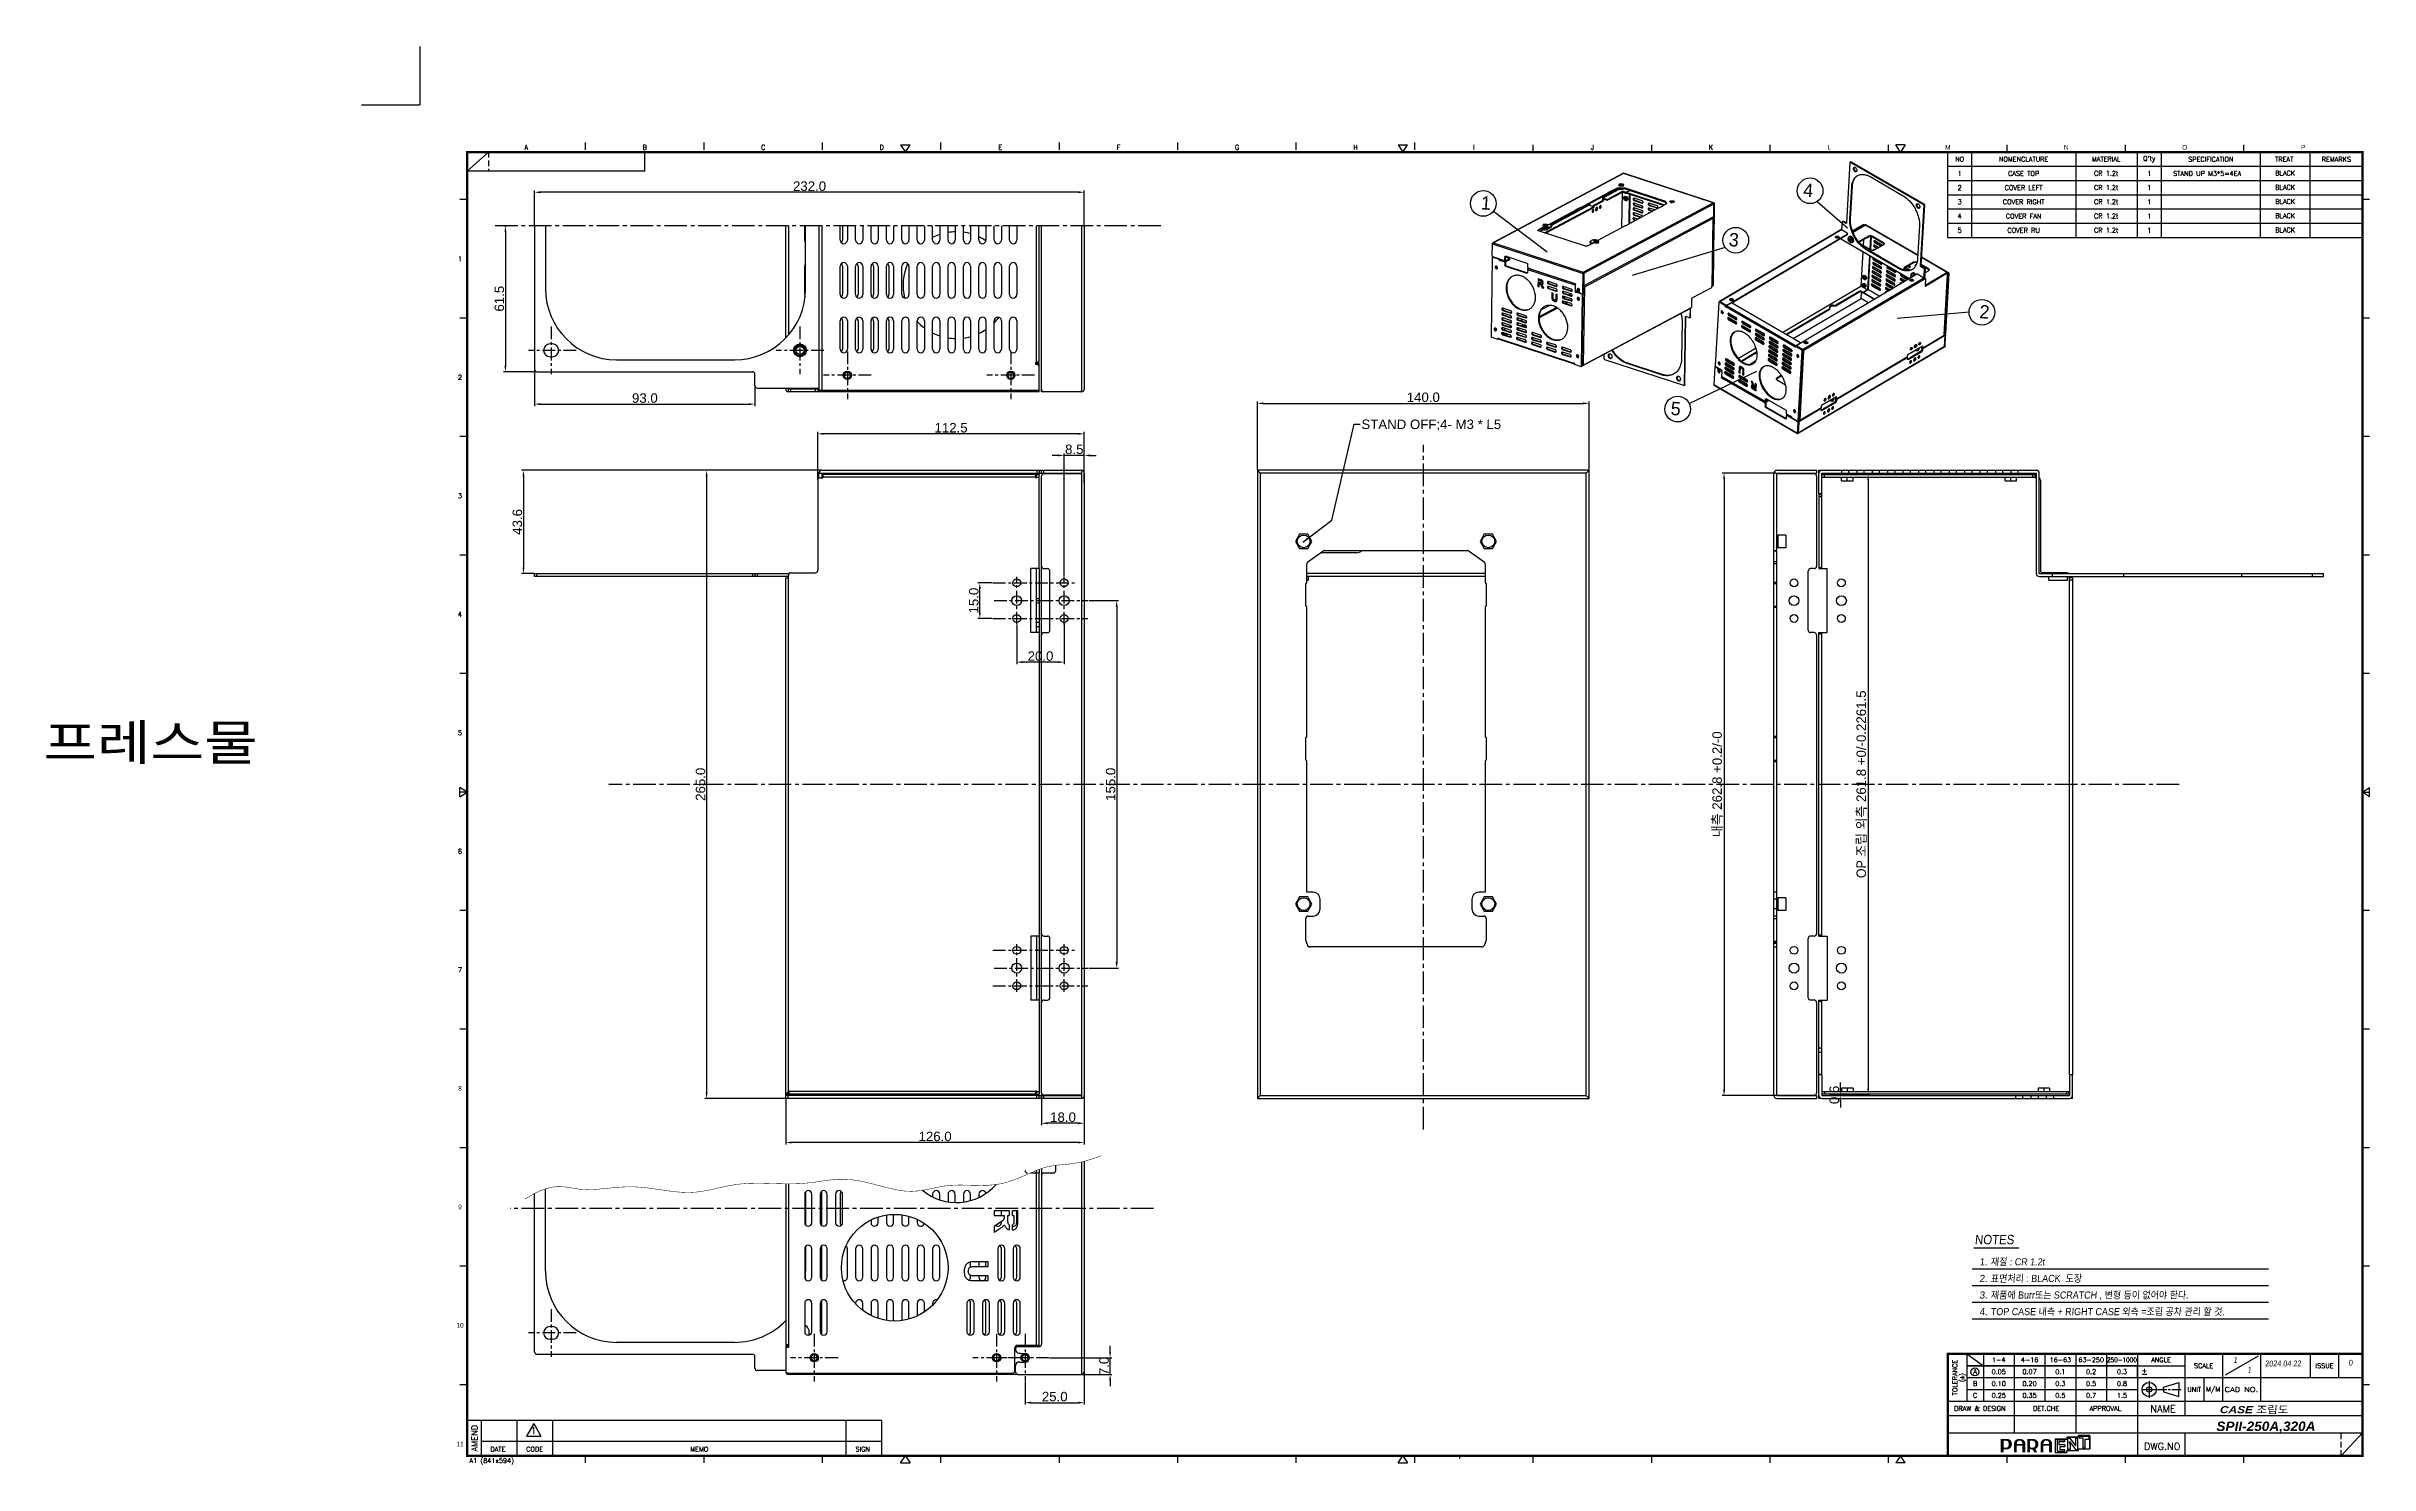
# Model space of a CAD drawing. Extents: x -425 to 6552, y -3049 to 3105.
# Drawn here: x -425 to 555, y -2564 to -1966 of the extents above; entities that cross this region are included whole.
import ezdxf
from ezdxf.enums import TextEntityAlignment as Align

# ---------------------------------------------------------------- set-up
doc = ezdxf.new("R2010")
doc.units = 0
doc.header["$PDMODE"] = 3
doc.header["$PDSIZE"] = 1.5
for name, pattern in [('CENTER', [17.8, 10.75, -2.35, 2.35, -2.35]), ('CENTER2', [28.575, 19.05, -3.175, 3.175, -3.175]), ('HIDDEN', [3.525, 2.35, -1.175])]:
    doc.linetypes.add(name, pattern=pattern)
doc.layers.get('0').update_dxf_attribs({"linetype": 'CONTINUOUS'})
doc.layers.get('DEFPOINTS').update_dxf_attribs({"linetype": 'CONTINUOUS'})
for name, color, linetype in [('2', 2, 'CONTINUOUS'), ('3', 112, 'CENTER'), ('CV', 6, 'CONTINUOUS'), ('DIM', 1, 'CONTINUOUS')]:
    doc.layers.add(name, color=color, linetype=linetype)
doc.styles.add('A', font='GOTHIC.TTF')
doc.styles.add('HANGUL1', font='arial.ttf', dxfattribs={"width": 0.8, "oblique": 5, "height": 2.5})
doc.styles.add('N', font='arialbi.ttf', dxfattribs={"width": 0.8, "oblique": 5})
doc.styles.add('OMI-1', font='arial.ttf', dxfattribs={"oblique": 1})
doc.styles.add('SIM', font='simplex')
doc.styles.get("Standard").update_dxf_attribs({"font": 'gulim.ttc', "width": 0.8, "height": 2})
doc.styles.add('TEXTSTYLE_3', font='GOTHIC.TTF')
doc.dimstyles.new('1', dxfattribs={"dimtxt": 4, "dimasz": 2.5, "dimexe": 0.8, "dimexo": 0.3, "dimgap": 0.5, "dimtad": 1, "dimtoh": 1, "dimdec": 1, "dimzin": 0, "dimtxsty": 'OMI-1', "dimcen": 0, "dimclrd": 256, "dimclre": 256, "dimclrt": 256, "dimazin": 3, "dimtfac": 0.8, "dimtdec": 1, "dimtix": 1, "dimtmove": 0, "dimatfit": 3, "dimtolj": 1, "dimtzin": 0})

# ---------------------------------------------------------------- blocks, each defined once
blk = doc.blocks.new('*D8302')
at = {"layer": 'DEFPOINTS', "color": 0}
for p in [(14.35, -2199.89), (14.35, -2354.89), (26.47, -2354.89)]:
    blk.add_point(p, dxfattribs=at)
at = {"layer": 'DIM'}
for p, q in [((14.65, -2199.89), (27.27, -2199.89)), ((26.47, -2202.39), (26.47, -2352.39)), ((14.65, -2354.89), (27.27, -2354.89))]:
    blk.add_line(p, q, dxfattribs=at)
for points in [[(26.89, -2202.39), (26.06, -2202.39), (26.47, -2199.89)], [(26.06, -2352.39), (26.89, -2352.39), (26.47, -2354.89)]]:
    blk.add_solid(points, dxfattribs=at)
at = {"layer": 'DIM', "insert": (23.93, -2277.39), "char_height": 4, "attachment_point": 5, "rotation": 90, "style": 'OMI-1'}
blk.add_mtext('\\A1;155.0', dxfattribs=at)
blk = doc.blocks.new('*D8303')
at = {"layer": 'DEFPOINTS', "color": 0}
for p in [(4.29, -2138.61), (12.79, -2150.29), (4.29, -2189.83)]:
    blk.add_point(p, dxfattribs=at)
at = {"layer": 'DIM'}
for p, q in [((1.79, -2138.61), (-0.71, -2138.61)), ((4.29, -2189.53), (4.29, -2137.81)), ((12.79, -2138.61), (4.29, -2138.61)), ((12.79, -2149.99), (12.79, -2137.81)), ((15.29, -2138.61), (17.79, -2138.61))]:
    blk.add_line(p, q, dxfattribs=at)
for points in [[(1.79, -2139.03), (1.79, -2138.2), (4.29, -2138.61)], [(15.29, -2138.2), (15.29, -2139.03), (12.79, -2138.61)]]:
    blk.add_solid(points, dxfattribs=at)
at = {"layer": 'DIM', "insert": (8.54, -2136.07), "char_height": 4, "attachment_point": 5, "style": 'OMI-1'}
blk.add_mtext('\\A1;8.5', dxfattribs=at)
blk = doc.blocks.new('*D8304')
at = {"layer": 'DEFPOINTS', "color": 0}
for p in [(-219.21, -2027.6), (-219.21, -2041.79), (12.79, -2041.79)]:
    blk.add_point(p, dxfattribs=at)
at = {"layer": 'DIM'}
for p, q in [((-219.21, -2041.49), (-219.21, -2026.8)), ((10.29, -2027.6), (-216.71, -2027.6)), ((12.79, -2041.49), (12.79, -2026.8))]:
    blk.add_line(p, q, dxfattribs=at)
for points in [[(-216.71, -2027.18), (-216.71, -2028.01), (-219.21, -2027.6)], [(10.29, -2028.01), (10.29, -2027.18), (12.79, -2027.6)]]:
    blk.add_solid(points, dxfattribs=at)
at = {"layer": 'DIM', "insert": (-103.21, -2025.05), "char_height": 4, "attachment_point": 5, "style": 'OMI-1'}
blk.add_mtext('\\A1;232.0', dxfattribs=at)
blk = doc.blocks.new('*D8305')
at = {"layer": 'DEFPOINTS', "color": 0}
for p in [(-99.71, -2129.52), (12.79, -2138.61), (-99.71, -2149.04)]:
    blk.add_point(p, dxfattribs=at)
at = {"layer": 'DIM'}
for p, q in [((-99.71, -2148.74), (-99.71, -2128.72)), ((10.29, -2129.52), (-97.21, -2129.52)), ((12.79, -2138.31), (12.79, -2128.72))]:
    blk.add_line(p, q, dxfattribs=at)
for points in [[(-97.21, -2129.1), (-97.21, -2129.94), (-99.71, -2129.52)], [(10.29, -2129.94), (10.29, -2129.1), (12.79, -2129.52)]]:
    blk.add_solid(points, dxfattribs=at)
at = {"layer": 'DIM', "insert": (-43.46, -2126.98), "char_height": 4, "attachment_point": 5, "style": 'OMI-1'}
blk.add_mtext('\\A1;112.5', dxfattribs=at)
blk = doc.blocks.new('*D8306')
at = {"layer": 'DEFPOINTS', "color": 0}
for p in [(-219.21, -2102.29), (-126.21, -2109.19), (-126.21, -2116.98)]:
    blk.add_point(p, dxfattribs=at)
at = {"layer": 'DIM'}
for p, q in [((-219.21, -2102.59), (-219.21, -2117.78)), ((-216.71, -2116.98), (-128.71, -2116.98)), ((-126.21, -2109.49), (-126.21, -2117.78))]:
    blk.add_line(p, q, dxfattribs=at)
for points in [[(-216.71, -2116.57), (-216.71, -2117.4), (-219.21, -2116.98)], [(-128.71, -2117.4), (-128.71, -2116.57), (-126.21, -2116.98)]]:
    blk.add_solid(points, dxfattribs=at)
at = {"layer": 'DIM', "insert": (-172.71, -2114.44), "char_height": 4, "attachment_point": 5, "style": 'OMI-1'}
blk.add_mtext('\\A1;93.0', dxfattribs=at)
blk = doc.blocks.new('*D8307')
at = {"layer": 'DEFPOINTS', "color": 0}
for p in [(-232.43, -2041.79), (-231.55, -2103.29), (-218.21, -2103.29)]:
    blk.add_point(p, dxfattribs=at)
at = {"layer": 'DIM'}
for p, q in [((-232.13, -2041.79), (-230.75, -2041.79)), ((-231.55, -2044.29), (-231.55, -2100.79)), ((-218.51, -2103.29), (-232.35, -2103.29))]:
    blk.add_line(p, q, dxfattribs=at)
for points in [[(-231.13, -2044.29), (-231.96, -2044.29), (-231.55, -2041.79)], [(-231.96, -2100.79), (-231.13, -2100.79), (-231.55, -2103.29)]]:
    blk.add_solid(points, dxfattribs=at)
at = {"layer": 'DIM', "insert": (-234.09, -2072.54), "char_height": 4, "attachment_point": 5, "rotation": 90, "style": 'OMI-1'}
blk.add_mtext('\\A1;61.5', dxfattribs=at)
blk = doc.blocks.new('*D8308')
at = {"layer": 'DEFPOINTS', "color": 0}
for p in [(-98.01, -2144.89), (-223.93, -2188.49), (-219.21, -2188.49)]:
    blk.add_point(p, dxfattribs=at)
at = {"layer": 'DIM'}
for p, q in [((-98.31, -2144.89), (-224.73, -2144.89)), ((-223.93, -2147.39), (-223.93, -2185.99)), ((-219.51, -2188.49), (-224.73, -2188.49))]:
    blk.add_line(p, q, dxfattribs=at)
for points in [[(-223.52, -2147.39), (-224.35, -2147.39), (-223.93, -2144.89)], [(-224.35, -2185.99), (-223.52, -2185.99), (-223.93, -2188.49)]]:
    blk.add_solid(points, dxfattribs=at)
at = {"layer": 'DIM', "insert": (-226.48, -2166.69), "char_height": 4, "attachment_point": 5, "rotation": 90, "style": 'OMI-1'}
blk.add_mtext('\\A1;43.6', dxfattribs=at)
blk = doc.blocks.new('*D8309')
at = {"layer": 'DEFPOINTS', "color": 0}
for p in [(-113.21, -2409.89), (12.79, -2408.69), (-113.21, -2428.47)]:
    blk.add_point(p, dxfattribs=at)
at = {"layer": 'DIM'}
for p, q in [((-113.21, -2410.19), (-113.21, -2429.27)), ((12.79, -2408.99), (12.79, -2429.27)), ((10.29, -2428.47), (-110.71, -2428.47))]:
    blk.add_line(p, q, dxfattribs=at)
for points in [[(-110.71, -2428.06), (-110.71, -2428.89), (-113.21, -2428.47)], [(10.29, -2428.89), (10.29, -2428.06), (12.79, -2428.47)]]:
    blk.add_solid(points, dxfattribs=at)
at = {"layer": 'DIM', "insert": (-50.21, -2425.93), "char_height": 4, "attachment_point": 5, "style": 'OMI-1'}
blk.add_mtext('\\A1;126.0', dxfattribs=at)
blk = doc.blocks.new('*D8310')
at = {"layer": 'DEFPOINTS', "color": 0}
for p in [(-5.21, -2407.49), (12.79, -2411.71), (-5.21, -2420.35)]:
    blk.add_point(p, dxfattribs=at)
at = {"layer": 'DIM'}
for p, q in [((-5.21, -2407.79), (-5.21, -2421.15)), ((12.79, -2412.01), (12.79, -2421.15)), ((10.29, -2420.35), (-2.71, -2420.35))]:
    blk.add_line(p, q, dxfattribs=at)
for points in [[(-2.71, -2419.93), (-2.71, -2420.77), (-5.21, -2420.35)], [(10.29, -2420.77), (10.29, -2419.93), (12.79, -2420.35)]]:
    blk.add_solid(points, dxfattribs=at)
at = {"layer": 'DIM', "insert": (3.79, -2417.81), "char_height": 4, "attachment_point": 5, "style": 'OMI-1'}
blk.add_mtext('\\A1;18.0', dxfattribs=at)
blk = doc.blocks.new('*D8311')
at = {"layer": 'DEFPOINTS', "color": 0}
for p in [(225.86, -2116.65), (85.86, -2144.89), (225.86, -2144.89)]:
    blk.add_point(p, dxfattribs=at)
at = {"layer": 'DIM'}
for p, q in [((85.86, -2144.59), (85.86, -2115.85)), ((88.36, -2116.65), (223.36, -2116.65)), ((225.86, -2144.59), (225.86, -2115.85))]:
    blk.add_line(p, q, dxfattribs=at)
for points in [[(88.36, -2116.23), (88.36, -2117.07), (85.86, -2116.65)], [(223.36, -2117.07), (223.36, -2116.23), (225.86, -2116.65)]]:
    blk.add_solid(points, dxfattribs=at)
at = {"layer": 'DIM', "insert": (155.86, -2114.11), "char_height": 4, "attachment_point": 5, "style": 'OMI-1'}
blk.add_mtext('\\A1;140.0', dxfattribs=at)
blk = doc.blocks.new('*D8312')
at = {"layer": 'DEFPOINTS', "color": 0}
for p in [(-15.71, -2209.96), (4.29, -2209.04), (-15.71, -2225.81)]:
    blk.add_point(p, dxfattribs=at)
at = {"layer": 'DIM'}
for p, q in [((-15.71, -2210.26), (-15.71, -2226.61)), ((4.29, -2209.34), (4.29, -2226.61)), ((1.79, -2225.81), (-13.21, -2225.81))]:
    blk.add_line(p, q, dxfattribs=at)
for points in [[(-13.21, -2225.39), (-13.21, -2226.23), (-15.71, -2225.81)], [(1.79, -2226.23), (1.79, -2225.39), (4.29, -2225.81)]]:
    blk.add_solid(points, dxfattribs=at)
at = {"layer": 'DIM', "insert": (-5.71, -2223.27), "char_height": 4, "attachment_point": 5, "style": 'OMI-1'}
blk.add_mtext('\\A1;20.0', dxfattribs=at)
blk = doc.blocks.new('*D8313')
at = {"layer": 'DEFPOINTS', "color": 0}
for p in [(-31.29, -2192.39), (-25.77, -2192.39), (-25.77, -2207.39)]:
    blk.add_point(p, dxfattribs=at)
at = {"layer": 'DIM'}
for p, q in [((-26.07, -2192.39), (-32.09, -2192.39)), ((-31.29, -2204.89), (-31.29, -2194.89)), ((-26.07, -2207.39), (-32.09, -2207.39))]:
    blk.add_line(p, q, dxfattribs=at)
for points in [[(-30.87, -2194.89), (-31.7, -2194.89), (-31.29, -2192.39)], [(-31.7, -2204.89), (-30.87, -2204.89), (-31.29, -2207.39)]]:
    blk.add_solid(points, dxfattribs=at)
at = {"layer": 'DIM', "insert": (-33.83, -2199.89), "char_height": 4, "attachment_point": 5, "rotation": 90, "style": 'OMI-1'}
blk.add_mtext('\\A1;15.0', dxfattribs=at)
blk = doc.blocks.new('*D8314')
at = {"layer": 'DEFPOINTS', "color": 0}
for p in [(-12.21, -2529.34), (12.79, -2525.08), (12.79, -2538.23)]:
    blk.add_point(p, dxfattribs=at)
at = {"layer": 'DIM'}
for p, q in [((-12.21, -2529.64), (-12.21, -2539.03)), ((12.79, -2525.38), (12.79, -2539.03)), ((-9.71, -2538.23), (10.29, -2538.23))]:
    blk.add_line(p, q, dxfattribs=at)
for points in [[(-9.71, -2537.81), (-9.71, -2538.64), (-12.21, -2538.23)], [(10.29, -2538.64), (10.29, -2537.81), (12.79, -2538.23)]]:
    blk.add_solid(points, dxfattribs=at)
at = {"layer": 'DIM', "insert": (0.29, -2535.68), "char_height": 4, "attachment_point": 5, "style": 'OMI-1'}
blk.add_mtext('\\A1;25.0', dxfattribs=at)
blk = doc.blocks.new('*D8315')
at = {"layer": 'DEFPOINTS', "color": 0}
for p in [(-2.15, -2519.28), (23.69, -2519.28), (11.59, -2526.28)]:
    blk.add_point(p, dxfattribs=at)
at = {"layer": 'DIM'}
for p, q in [((-1.85, -2519.28), (24.49, -2519.28)), ((23.69, -2516.78), (23.69, -2514.28)), ((23.69, -2526.28), (23.69, -2519.28)), ((11.89, -2526.28), (24.49, -2526.28)), ((23.69, -2528.78), (23.69, -2531.28))]:
    blk.add_line(p, q, dxfattribs=at)
for points in [[(23.28, -2516.78), (24.11, -2516.78), (23.69, -2519.28)], [(24.11, -2528.78), (23.28, -2528.78), (23.69, -2526.28)]]:
    blk.add_solid(points, dxfattribs=at)
at = {"layer": 'DIM', "insert": (21.15, -2522.78), "char_height": 4, "attachment_point": 5, "rotation": 90, "style": 'OMI-1'}
blk.add_mtext('\\A1;7.0', dxfattribs=at)
blk = doc.blocks.new('*D8431')
at = {"layer": 'DEFPOINTS', "color": 0}
for p in [(-120.3, -2144.89), (-146.62, -2409.89), (-112.21, -2409.89)]:
    blk.add_point(p, dxfattribs=at)
at = {"layer": 'DIM'}
for p, q in [((-120.6, -2144.89), (-147.42, -2144.89)), ((-146.62, -2147.39), (-146.62, -2407.39)), ((-112.51, -2409.89), (-147.42, -2409.89))]:
    blk.add_line(p, q, dxfattribs=at)
for points in [[(-146.21, -2147.39), (-147.04, -2147.39), (-146.62, -2144.89)], [(-147.04, -2407.39), (-146.21, -2407.39), (-146.62, -2409.89)]]:
    blk.add_solid(points, dxfattribs=at)
at = {"layer": 'DIM', "insert": (-149.17, -2277.39), "char_height": 4, "attachment_point": 5, "rotation": 90, "style": 'OMI-1'}
blk.add_mtext('\\A1;265.0', dxfattribs=at)
blk = doc.blocks.new('*D8432')
at = {"layer": 'DEFPOINTS', "color": 0}
for p in [(305.07, -2146.09), (282.84, -2408.69), (305.07, -2408.69)]:
    blk.add_point(p, dxfattribs=at)
at = {"layer": 'DIM'}
for p, q in [((304.77, -2146.09), (282.04, -2146.09)), ((282.84, -2148.59), (282.84, -2406.19)), ((304.77, -2408.69), (282.04, -2408.69))]:
    blk.add_line(p, q, dxfattribs=at)
for points in [[(283.26, -2148.59), (282.43, -2148.59), (282.84, -2146.09)], [(282.43, -2406.19), (283.26, -2406.19), (282.84, -2408.69)]]:
    blk.add_solid(points, dxfattribs=at)
at = {"layer": 'DIM', "insert": (280.12, -2277.39), "char_height": 4, "attachment_point": 5, "rotation": 90, "style": 'OMI-1'}
blk.add_mtext('\\A1;\\A1;{\\f굴림|b0|i0|c129|p2;내측} 262.8 +0.2/-0', dxfattribs=at)
blk = doc.blocks.new('*D8433')
at = {"layer": 'DEFPOINTS', "color": 0}
for p in [(330.67, -2146.64), (327.33, -2408.14), (343.67, -2408.14)]:
    blk.add_point(p, dxfattribs=at)
at = {"layer": 'DIM'}
for p, q in [((330.97, -2146.64), (344.47, -2146.64)), ((343.67, -2149.14), (343.67, -2405.64)), ((327.63, -2408.14), (344.47, -2408.14))]:
    blk.add_line(p, q, dxfattribs=at)
for points in [[(344.08, -2149.14), (343.25, -2149.14), (343.67, -2146.64)], [(343.25, -2405.64), (344.08, -2405.64), (343.67, -2408.14)]]:
    blk.add_solid(points, dxfattribs=at)
at = {"layer": 'DIM', "insert": (340.94, -2277.39), "char_height": 4, "attachment_point": 5, "rotation": 90, "style": 'OMI-1'}
blk.add_mtext('\\A1;\\A1;{\\f굴림|b0|i0|c129|p2;OP 조립 외측} 261.8 +0/-0.2261.5', dxfattribs=at)
blk = doc.blocks.new('*D8434')
at = {"layer": 'DEFPOINTS', "color": 0}
for p in [(326.89, -2408.14), (326.89, -2408.69), (331.92, -2408.69)]:
    blk.add_point(p, dxfattribs=at)
at = {"layer": 'DIM'}
for p, q in [((327.19, -2408.14), (332.72, -2408.14)), ((327.19, -2408.69), (332.72, -2408.69)), ((331.92, -2405.64), (331.92, -2403.14)), ((331.92, -2408.14), (331.92, -2408.69)), ((331.92, -2411.19), (331.92, -2413.69))]:
    blk.add_line(p, q, dxfattribs=at)
for points in [[(331.5, -2405.64), (332.33, -2405.64), (331.92, -2408.14)], [(332.33, -2411.19), (331.5, -2411.19), (331.92, -2408.69)]]:
    blk.add_solid(points, dxfattribs=at)
at = {"layer": 'DIM', "insert": (329.37, -2408.42), "char_height": 4, "attachment_point": 5, "rotation": 90, "style": 'OMI-1'}
blk.add_mtext('\\A1;0.6', dxfattribs=at)

msp = doc.modelspace()

# ---------------------------------------------------------------- hatches: boundary and pattern name
h = msp.add_hatch(color=256)
edge = h.paths.add_edge_path()
edge.add_spline(control_points=[(402.72, -2556.83), (402.51, -2557.07), (402.2, -2557.23), (401.72, -2557.23), (401.6, -2557.23), (401.44, -2557.22), (401.23, -2557.17), (401.03, -2557.13), (400.92, -2557.02), (400.87, -2556.97), (400.87, -2556.89), (400.87, -2554.44), (400.87, -2554.29), (401, -2554.29), (401.77, -2554.29), (401.77, -2554.29), (402.21, -2554.29), (402.51, -2554.42), (402.72, -2554.66), (402.94, -2554.91), (403.01, -2555.33), (403.01, -2555.7), (403.01, -2556.08), (402.94, -2556.59), (402.72, -2556.83)], knot_values=[0, 0, 0, 0, 1, 1, 1, 2, 2, 2, 3, 3, 3, 4, 4, 4, 5, 5, 5, 6, 6, 6, 7, 7, 7, 8, 8, 8, 8], degree=3, periodic=0)
edge = h.paths.add_edge_path(flags=16)
edge.add_spline(control_points=[(401.81, -2553.53), (401.81, -2553.53), (399.74, -2553.53), (399.74, -2553.53), (399.74, -2553.53), (399.54, -2553.53), (399.54, -2553.53), (399.54, -2553.53), (399.54, -2559.18), (399.54, -2559.18), (399.54, -2559.18), (400.87, -2559.18), (400.87, -2559.18), (400.87, -2559.18), (400.87, -2558), (400.87, -2557.82), (401, -2557.86), (401.17, -2557.95), (401.77, -2557.97), (402.41, -2557.99), (403.33, -2557.78), (403.74, -2557.29), (404.14, -2556.8), (404.34, -2556.27), (404.34, -2555.71), (404.34, -2555.05), (404.11, -2554.49), (403.67, -2554.04), (403.22, -2553.6), (402.6, -2553.53), (401.81, -2553.53)], knot_values=[0, 0, 0, 0, 1, 1, 1, 2, 2, 2, 3, 3, 3, 4, 4, 4, 5, 5, 5, 6, 6, 6, 7, 7, 7, 8, 8, 8, 9, 9, 9, 10, 10, 10, 10], degree=3, periodic=0)
h = msp.add_hatch(color=256)
edge = h.paths.add_edge_path()
edge.add_spline(control_points=[(408.81, -2555.67), (408.66, -2555.67), (406.41, -2555.67), (406.4, -2555.67), (406.4, -2555.67), (406.4, -2555.65), (406.4, -2555.65), (406.4, -2555.34), (406.49, -2554.8), (406.68, -2554.59), (406.85, -2554.39), (407.17, -2554.21), (407.59, -2554.21), (408, -2554.21), (408.29, -2554.34), (408.49, -2554.55), (408.7, -2554.75), (408.81, -2555.34), (408.81, -2555.65), (408.81, -2555.65), (408.81, -2555.67), (408.81, -2555.67)], knot_values=[0, 0, 0, 0, 1, 1, 1, 2, 2, 2, 3, 3, 3, 4, 4, 4, 5, 5, 5, 6, 6, 6, 7, 7, 7, 7], degree=3, periodic=0)
edge = h.paths.add_edge_path(flags=16)
edge.add_spline(control_points=[(407.58, -2553.53), (406.69, -2553.53), (406.12, -2553.76), (405.73, -2554.22), (405.35, -2554.66), (405.16, -2555.04), (405.16, -2555.57), (405.16, -2555.57), (405.16, -2559.18), (405.16, -2559.18), (405.16, -2559.18), (406.4, -2559.18), (406.4, -2559.18), (406.4, -2559.18), (406.4, -2557.49), (406.4, -2556.39), (406.41, -2556.39), (408.66, -2556.39), (408.81, -2556.39), (408.81, -2556.54), (408.81, -2559.18), (408.81, -2559.18), (408.81, -2559.18), (410.04, -2559.18), (410.04, -2559.18), (410.04, -2559.18), (410.04, -2555.57), (410.04, -2555.57), (410.04, -2555.04), (409.85, -2554.66), (409.48, -2554.22), (409.09, -2553.76), (408.48, -2553.53), (407.58, -2553.53)], knot_values=[0, 0, 0, 0, 1, 1, 1, 2, 2, 2, 3, 3, 3, 4, 4, 4, 5, 5, 5, 6, 6, 6, 7, 7, 7, 8, 8, 8, 9, 9, 9, 10, 10, 10, 11, 11, 11, 11], degree=3, periodic=0)
h = msp.add_hatch(color=256)
edge = h.paths.add_edge_path()
edge.add_spline(control_points=[(413.92, -2556.89), (413.66, -2557.13), (413.34, -2557.25), (412.9, -2557.25), (412.78, -2557.25), (412.63, -2557.23), (412.48, -2557.18), (412.34, -2557.13), (412.07, -2556.99), (412.04, -2556.95), (412.04, -2556.87), (412.04, -2554.4), (412.04, -2554.25), (412.17, -2554.25), (413.02, -2554.25), (413.02, -2554.25), (413.41, -2554.25), (413.65, -2554.46), (413.89, -2554.71), (414.14, -2554.97), (414.26, -2555.38), (414.26, -2555.73), (414.26, -2556.11), (414.17, -2556.65), (413.92, -2556.89)], knot_values=[0, 0, 0, 0, 1, 1, 1, 2, 2, 2, 3, 3, 3, 4, 4, 4, 5, 5, 5, 6, 6, 6, 7, 7, 7, 8, 8, 8, 8], degree=3, periodic=0)
edge = h.paths.add_edge_path(flags=16)
edge.add_spline(control_points=[(413.06, -2553.53), (413.06, -2553.53), (410.99, -2553.53), (410.99, -2553.53), (410.99, -2553.53), (410.79, -2553.53), (410.79, -2553.53), (410.79, -2553.53), (410.79, -2559.18), (410.79, -2559.18), (410.79, -2559.18), (412.04, -2559.18), (412.04, -2559.18), (412.04, -2559.18), (412.04, -2557.96), (412.04, -2557.77), (412.18, -2557.82), (412.31, -2557.85), (412.43, -2557.87), (412.43, -2557.87), (412.82, -2557.92), (412.92, -2557.94), (413.12, -2558.08), (413.29, -2558.36), (413.41, -2558.55), (413.54, -2558.75), (413.7, -2559.18), (413.7, -2559.18), (413.7, -2559.18), (414.89, -2559.18), (414.89, -2559.18), (414.89, -2559.18), (414.73, -2558.52), (414.56, -2558.26), (414.46, -2558.1), (414.32, -2557.95), (414.14, -2557.79), (414.51, -2557.63), (414.86, -2557.41), (415.1, -2557.12), (415.42, -2556.73), (415.55, -2556.27), (415.55, -2555.74), (415.55, -2555.03), (415.35, -2554.61), (414.89, -2554.18), (414.44, -2553.75), (413.82, -2553.53), (413.06, -2553.53)], knot_values=[0, 0, 0, 0, 1, 1, 1, 2, 2, 2, 3, 3, 3, 4, 4, 4, 5, 5, 5, 6, 6, 6, 7, 7, 7, 8, 8, 8, 9, 9, 9, 10, 10, 10, 11, 11, 11, 12, 12, 12, 13, 13, 13, 14, 14, 14, 15, 15, 15, 16, 16, 16, 16], degree=3, periodic=0)
h = msp.add_hatch(color=256)
edge = h.paths.add_edge_path()
edge.add_spline(control_points=[(420.06, -2555.67), (419.91, -2555.67), (417.66, -2555.67), (417.65, -2555.67), (417.65, -2555.67), (417.65, -2555.65), (417.65, -2555.65), (417.65, -2555.34), (417.74, -2554.8), (417.93, -2554.59), (418.1, -2554.39), (418.42, -2554.21), (418.84, -2554.21), (419.25, -2554.21), (419.54, -2554.34), (419.74, -2554.55), (419.95, -2554.75), (420.06, -2555.34), (420.06, -2555.65), (420.06, -2555.65), (420.06, -2555.67), (420.06, -2555.67)], knot_values=[0, 0, 0, 0, 1, 1, 1, 2, 2, 2, 3, 3, 3, 4, 4, 4, 5, 5, 5, 6, 6, 6, 7, 7, 7, 7], degree=3, periodic=0)
edge = h.paths.add_edge_path(flags=16)
edge.add_spline(control_points=[(418.83, -2553.53), (417.94, -2553.53), (417.37, -2553.76), (416.98, -2554.22), (416.6, -2554.66), (416.41, -2555.04), (416.41, -2555.57), (416.41, -2555.57), (416.41, -2559.18), (416.41, -2559.18), (416.41, -2559.18), (417.65, -2559.18), (417.65, -2559.18), (417.65, -2559.18), (417.65, -2557.49), (417.65, -2556.39), (417.66, -2556.39), (419.91, -2556.39), (420.06, -2556.39), (420.06, -2556.54), (420.06, -2559.18), (420.06, -2559.18), (420.06, -2559.18), (421.29, -2559.18), (421.29, -2559.18), (421.29, -2559.18), (421.29, -2555.57), (421.29, -2555.57), (421.29, -2555.04), (421.1, -2554.66), (420.73, -2554.22), (420.34, -2553.76), (419.73, -2553.53), (418.83, -2553.53)], knot_values=[0, 0, 0, 0, 1, 1, 1, 2, 2, 2, 3, 3, 3, 4, 4, 4, 5, 5, 5, 6, 6, 6, 7, 7, 7, 8, 8, 8, 9, 9, 9, 10, 10, 10, 11, 11, 11, 11], degree=3, periodic=0)

# ---------------------------------------------------------------- linework, layer by layer
for p, q in [((-267.71, -1966.11), (-267.71, -1990.65)), ((-292.25, -1990.65), (-267.71, -1990.65)), ((-197.71, -2009.65), (-197.71, -2006.65)), ((-147.71, -2009.65), (-147.71, -2006.65)), ((-97.71, -2009.65), (-97.71, -2006.65)), ((-64.71, -2007.65), (-60.71, -2007.65)), ((-64.71, -2007.65), (-62.71, -2010.65)), ((-62.71, -2010.65), (-60.71, -2007.65)), ((-47.71, -2009.65), (-47.71, -2006.65)), ((2.29, -2009.65), (2.29, -2006.65)), ((52.29, -2009.65), (52.29, -2006.65)), ((102.29, -2009.65), (102.29, -2006.65)), ((145.29, -2007.65), (147.29, -2010.65)), ((145.29, -2007.65), (149.29, -2007.65)), ((147.29, -2010.65), (149.29, -2007.65)), ((152.29, -2009.65), (152.29, -2006.65)), ((202.29, -2010.65), (202.29, -2007.65)), ((252.29, -2010.65), (252.29, -2007.65)), ((302.29, -2010.65), (302.29, -2007.65)), ((352.29, -2010.65), (352.29, -2007.65)), ((357.29, -2010.65), (355.29, -2007.65)), ((359.29, -2007.65), (355.29, -2007.65)), ((359.29, -2007.65), (357.29, -2010.65)), ((402.29, -2010.65), (402.29, -2007.65)), ((452.29, -2010.65), (452.29, -2007.65)), ((502.29, -2010.65), (502.29, -2007.65)), ((-247.71, -2018.65), (-238.71, -2010.65)), ((-172.71, -2018.65), (-247.71, -2018.65)), ((-172.71, -2018.65), (-172.71, -2010.65)), ((377.29, -2046.65), (377.29, -2010.65)), ((377.29, -2016.65), (552.29, -2016.65)), ((387.29, -2010.65), (387.29, -2046.65)), ((431.29, -2010.65), (431.29, -2046.65)), ((457.29, -2046.65), (457.29, -2010.65)), ((467.29, -2010.65), (467.29, -2046.65)), ((509.29, -2046.65), (509.29, -2010.65)), ((530.29, -2046.65), (530.29, -2010.65)), ((377.29, -2022.65), (552.29, -2022.65)), ((377.29, -2028.65), (552.29, -2028.65)), ((-247.71, -2030.65), (-250.71, -2030.65)), ((377.29, -2034.65), (552.29, -2034.65)), ((555.29, -2030.65), (552.29, -2030.65)), ((377.29, -2040.65), (552.29, -2040.65)), ((377.29, -2046.65), (552.29, -2046.65)), ((-247.71, -2080.65), (-250.71, -2080.65)), ((555.29, -2080.65), (552.29, -2080.65)), ((-247.71, -2130.65), (-250.71, -2130.65)), ((555.29, -2130.65), (552.29, -2130.65)), ((-247.71, -2180.65), (-250.71, -2180.65)), ((555.29, -2180.65), (552.29, -2180.65)), ((-247.71, -2230.65), (-250.71, -2230.65)), ((555.29, -2230.65), (552.29, -2230.65)), ((-250.71, -2282.65), (-250.71, -2278.65)), ((-247.71, -2280.65), (-250.71, -2278.65)), ((-250.71, -2282.65), (-247.71, -2280.65)), ((-247.71, -2280.65), (-250.71, -2280.65)), ((552.29, -2280.65), (555.29, -2278.65)), ((552.29, -2280.65), (555.29, -2280.65)), ((555.29, -2282.65), (552.29, -2280.65)), ((555.29, -2282.65), (555.29, -2278.65)), ((-247.71, -2330.65), (-250.71, -2330.65)), ((555.29, -2330.65), (552.29, -2330.65)), ((-247.71, -2380.65), (-250.71, -2380.65)), ((555.29, -2380.65), (552.29, -2380.65)), ((-247.71, -2430.65), (-250.71, -2430.65)), ((555.29, -2430.65), (552.29, -2430.65)), ((-247.71, -2480.65), (-250.71, -2480.65)), ((555.29, -2480.65), (552.29, -2480.65)), ((387.63, -2481.81), (512.71, -2481.81)), ((387.63, -2488.81), (512.71, -2488.81)), ((387.63, -2495.81), (512.71, -2495.81)), ((387.63, -2502.81), (512.71, -2502.81)), ((385.29, -2517.65), (392.29, -2522.65)), ((385.29, -2517.65), (385.29, -2537.65)), ((392.29, -2517.65), (392.29, -2537.65)), ((405.29, -2517.65), (405.29, -2537.65)), ((418.29, -2517.65), (418.29, -2537.65)), ((431.29, -2517.65), (431.29, -2550.91)), ((444.29, -2517.65), (444.29, -2537.65)), ((457.29, -2517.65), (457.29, -2560.65)), ((477.29, -2517.65), (477.29, -2543.65)), ((493.29, -2517.65), (493.29, -2537.65)), ((508.29, -2518.65), (494.29, -2526.65)), ((509.29, -2517.65), (509.29, -2537.65)), ((530.29, -2517.65), (530.29, -2527.65)), ((542.29, -2527.65), (542.29, -2517.65)), ((385.29, -2522.65), (477.29, -2522.65)), ((385.29, -2527.65), (552.29, -2527.65)), ((459.29, -2526.15), (461.29, -2526.15)), ((462.29, -2529.15), (462.29, -2536.15)), ((468.29, -2531.65), (474.79, -2529.65)), ((474.79, -2529.65), (474.79, -2532.65)), ((485.29, -2527.65), (485.29, -2537.65)), ((-247.71, -2530.65), (-250.71, -2530.65)), ((377.29, -2537.65), (552.29, -2537.65)), ((385.29, -2532.65), (457.29, -2532.65)), ((405.29, -2537.65), (405.29, -2550.91)), ((459.29, -2532.65), (469.79, -2532.65)), ((468.29, -2532.65), (468.29, -2531.65)), ((468.29, -2532.65), (468.29, -2533.65)), ((468.29, -2533.65), (474.79, -2535.65)), ((470.29, -2532.65), (471.29, -2532.65)), ((471.79, -2532.65), (475.79, -2532.65)), ((474.79, -2535.65), (474.79, -2532.65)), ((555.29, -2530.65), (552.29, -2530.65)), ((-247.71, -2545.65), (-72.71, -2545.65)), ((-241.71, -2545.65), (-241.71, -2560.65)), ((-226.71, -2545.65), (-226.71, -2560.65)), ((-219.61, -2547.04), (-222.61, -2552.29)), ((-219.61, -2547.04), (-216.61, -2552.29)), ((-211.71, -2545.65), (-211.71, -2560.65)), ((-87.71, -2560.65), (-87.71, -2545.65)), ((-72.71, -2560.65), (-72.71, -2545.65)), ((377.29, -2543.65), (457.29, -2543.65)), ((457.29, -2543.65), (552.29, -2543.65)), ((-72.71, -2554.65), (-241.71, -2554.65)), ((-222.61, -2552.29), (-216.61, -2552.29)), ((377.29, -2550.91), (552.29, -2550.91)), ((427.5, -2553.56), (422.62, -2553.56)), ((422.62, -2553.56), (422.62, -2559.18)), ((422.62, -2559.18), (427.5, -2559.18)), ((423.38, -2554.43), (423.39, -2558.31)), ((426.73, -2554.03), (423.78, -2554.03)), ((423.79, -2558.71), (426.73, -2558.71)), ((424.33, -2556.08), (424.33, -2554.62)), ((424.33, -2554.62), (426.73, -2554.62)), ((426.73, -2556.08), (424.33, -2556.08)), ((424.73, -2558.12), (424.73, -2556.67)), ((424.73, -2556.67), (426.73, -2556.67)), ((426.73, -2558.12), (424.73, -2558.12)), ((426.73, -2554.62), (426.73, -2554.03)), ((426.73, -2556.08), (426.73, -2556.67)), ((426.73, -2558.71), (426.73, -2558.12)), ((432.37, -2552.81), (427.5, -2552.81)), ((427.5, -2552.81), (427.5, -2553.56)), ((427.5, -2559.18), (427.5, -2558.43)), ((427.5, -2558.43), (432.37, -2558.43)), ((427.78, -2553.58), (427.78, -2557.99)), ((428.95, -2557.99), (427.78, -2557.99)), ((428.18, -2553.18), (428.76, -2553.18)), ((428.64, -2554.67), (431.23, -2558)), ((428.64, -2555.28), (428.64, -2554.67)), ((428.64, -2555.28), (428.95, -2555.66)), ((428.76, -2553.18), (431.25, -2556.49)), ((428.95, -2555.66), (428.95, -2557.99)), ((431.23, -2558), (432.09, -2557.99)), ((431.24, -2553.26), (432.09, -2553.26)), ((431.24, -2553.26), (431.25, -2556.49)), ((432.09, -2553.26), (432.09, -2557.99)), ((437.25, -2552.06), (432.37, -2552.06)), ((432.37, -2552.06), (432.37, -2552.81)), ((432.37, -2558.43), (432.37, -2557.68)), ((432.37, -2557.68), (437.25, -2557.68)), ((436.95, -2552.48), (432.67, -2552.48)), ((432.67, -2552.48), (432.67, -2553.07)), ((432.67, -2553.07), (434.31, -2553.08)), ((434.31, -2553.08), (434.31, -2557.26)), ((434.31, -2557.26), (435.3, -2557.26)), ((435.3, -2557.26), (435.31, -2553.63)), ((435.31, -2553.63), (436.95, -2553.63)), ((436.95, -2553.63), (436.95, -2552.48)), ((437.25, -2557.68), (437.25, -2552.06)), ((477.29, -2550.91), (477.29, -2560.65)), ((543.29, -2560.65), (552.29, -2550.91)), ((-197.71, -2563.65), (-197.71, -2560.65)), ((-147.71, -2563.65), (-147.71, -2560.65)), ((-97.71, -2563.65), (-97.71, -2560.65)), ((-64.71, -2563.65), (-62.71, -2560.65)), ((-64.71, -2563.65), (-60.71, -2563.65)), ((-62.71, -2560.65), (-60.71, -2563.65)), ((-47.71, -2563.65), (-47.71, -2560.65)), ((2.29, -2563.65), (2.29, -2560.65)), ((52.29, -2563.65), (52.29, -2560.65)), ((102.29, -2563.65), (102.29, -2560.65)), ((145.29, -2563.65), (147.29, -2560.65)), ((145.29, -2563.65), (149.29, -2563.65)), ((147.29, -2560.65), (149.29, -2563.65)), ((152.29, -2563.65), (152.29, -2560.65)), ((202.29, -2563.65), (202.29, -2560.65)), ((252.29, -2563.65), (252.29, -2560.65)), ((302.29, -2563.65), (302.29, -2560.65)), ((352.29, -2563.65), (352.29, -2560.65)), ((357.29, -2560.65), (355.29, -2563.65)), ((359.29, -2563.65), (355.29, -2563.65)), ((359.29, -2563.65), (357.29, -2560.65)), ((402.29, -2563.65), (402.29, -2560.65)), ((452.29, -2563.65), (452.29, -2560.65)), ((502.29, -2563.65), (502.29, -2560.65))]:
    msp.add_line(p, q)
at = {"linetype": 'HIDDEN'}
for p, q in [((-238.71, -2010.65), (-238.71, -2018.65)), ((543.29, -2560.65), (543.29, -2550.91))]:
    msp.add_line(p, q, dxfattribs=at)
at = {"color": 7, "linetype": 'CONTINUOUS'}
for p, q in [((240.39, -2019.61), (185.31, -2048.95)), ((240.44, -2019.68), (185.51, -2048.94)), ((278.58, -2032.1), (240.4, -2019.6)), ((278.29, -2032.06), (240.44, -2019.68)), ((336, -2015.03), (334.55, -2040.55)), ((336.36, -2014.71), (336.08, -2014.87)), ((336.56, -2014.72), (336.27, -2014.89)), ((336.27, -2014.89), (366.89, -2032.62)), ((336.56, -2014.72), (367.18, -2032.46)), ((337.5, -2017.77), (337.51, -2017.49)), ((337.78, -2017.61), (337.5, -2017.77)), ((337.79, -2017.33), (337.51, -2017.49)), ((337.78, -2017.61), (337.79, -2017.33)), ((338.87, -2018.28), (338.86, -2018.56)), ((222.63, -2034.19), (234.02, -2028.13)), ((222.64, -2033.82), (234.02, -2027.76)), ((231.59, -2030.03), (238.63, -2026.28)), ((231.93, -2029.51), (231.62, -2029.41)), ((232.04, -2029.73), (231.71, -2029.62)), ((231.93, -2029.51), (231.94, -2029.24)), ((238.61, -2026.27), (232.14, -2029.72)), ((239.85, -2027.29), (233.62, -2030.61)), ((239.84, -2027.67), (233.62, -2030.99)), ((233.99, -2027.65), (236, -2026.58)), ((234.02, -2027.76), (234.02, -2028.13)), ((234.05, -2027.99), (235.99, -2026.96)), ((234.06, -2027.71), (234.05, -2028.09)), ((236, -2026.58), (235.99, -2026.96)), ((236.23, -2026.95), (237.86, -2026.08)), ((236.24, -2026.57), (236.23, -2026.95)), ((236.24, -2026.57), (237.87, -2025.71)), ((237.86, -2026.08), (237.87, -2025.71)), ((238.15, -2026.03), (238.15, -2025.65)), ((238.15, -2025.65), (240.84, -2025.72)), ((238.15, -2026.03), (240.83, -2026.1)), ((239.75, -2042.49), (239.96, -2027.63)), ((239.84, -2027.67), (239.85, -2027.29)), ((240.33, -2027.65), (240.33, -2027.27)), ((241.16, -2027.54), (240.33, -2027.27)), ((241.15, -2027.92), (240.33, -2027.65)), ((240.34, -2026.08), (240.34, -2026.12)), ((240.4, -2025.09), (240.4, -2024.84)), ((240.83, -2026.1), (240.84, -2025.72)), ((241.03, -2026.13), (241.03, -2025.75)), ((241.03, -2025.75), (257.69, -2031.2)), ((241.03, -2026.13), (257.69, -2031.58)), ((241.16, -2027.54), (241.15, -2027.92)), ((243, -2026.8), (241.64, -2027.52)), ((241.64, -2027.52), (241.64, -2027.9)), ((241.76, -2027.83), (241.64, -2027.9)), ((241.76, -2027.62), (241.76, -2028)), ((243.16, -2026.83), (241.83, -2027.54)), ((241.9, -2027.74), (241.89, -2028.12)), ((257.28, -2033.15), (241.89, -2028.12)), ((241.9, -2027.74), (257.72, -2032.92)), ((242.75, -2041.01), (242.94, -2028.46)), ((243, -2026.8), (243, -2026.91)), ((243, -2040.87), (243.18, -2028.54)), ((243.07, -2026.88), (243.07, -2026.8)), ((335.94, -2039.15), (336.73, -2025.18)), ((336.22, -2038.99), (337.01, -2025.02)), ((337.01, -2025.02), (336.73, -2025.18)), ((344.8, -2021.16), (358.22, -2028.93)), ((207.11, -2044.73), (227.77, -2033.73)), ((227.76, -2034.11), (207.55, -2044.87)), ((208.88, -2041.14), (220.42, -2035)), ((209.32, -2041.29), (220.42, -2035.38)), ((226.07, -2032.95), (209.91, -2041.55)), ((225.95, -2033.04), (209.94, -2041.57)), ((220.39, -2034.9), (222.4, -2033.83)), ((220.42, -2035), (220.42, -2035.38)), ((220.45, -2035.24), (222.39, -2034.21)), ((220.46, -2034.96), (220.45, -2035.33)), ((222.4, -2033.83), (222.39, -2034.21)), ((222.64, -2033.82), (222.63, -2034.19)), ((223.35, -2061.32), (278.29, -2032.06)), ((223.43, -2061.94), (278.87, -2032.41)), ((278.09, -2038.1), (223.6, -2067.12)), ((223.85, -2066.96), (278.29, -2037.96)), ((278.16, -2038.72), (223.89, -2067.62)), ((225.95, -2033.04), (227.73, -2033.63)), ((226.29, -2032.52), (226.29, -2032.25)), ((227.22, -2033.46), (231.58, -2031.13)), ((227.55, -2033.57), (231.91, -2031.24)), ((227.77, -2033.73), (227.76, -2034.11)), ((227.8, -2034.06), (227.8, -2033.69)), ((231.59, -2030.03), (231.58, -2031.13)), ((231.58, -2031.13), (231.91, -2031.24)), ((233.38, -2030.62), (231.59, -2030.03)), ((231.92, -2030.52), (231.91, -2031.24)), ((233.38, -2031), (231.92, -2030.52)), ((233.38, -2030.62), (233.38, -2031)), ((233.62, -2030.61), (233.62, -2030.99)), ((254.7, -2034.52), (243.32, -2040.59)), ((244.8, -2039.27), (245.05, -2039.14)), ((244.8, -2039.27), (245.41, -2039.47)), ((246.52, -2038.89), (244.81, -2038.33)), ((244.83, -2037.23), (245.08, -2037.09)), ((244.83, -2037.23), (247.8, -2038.2)), ((248.14, -2037.36), (244.84, -2036.28)), ((244.86, -2035.18), (245.11, -2035.05)), ((244.86, -2035.18), (248.16, -2036.26)), ((248.17, -2035.32), (244.87, -2034.24)), ((244.89, -2033.14), (245.14, -2033.01)), ((244.89, -2033.14), (248.19, -2034.22)), ((248.2, -2033.28), (244.9, -2032.2)), ((244.92, -2031.09), (245.17, -2030.96)), ((244.92, -2031.09), (248.22, -2032.17)), ((248.23, -2031.23), (244.93, -2030.15)), ((245.05, -2039.14), (245.66, -2039.34)), ((245.08, -2037.09), (248.05, -2038.07)), ((245.11, -2035.05), (248.41, -2036.13)), ((245.14, -2033.01), (248.44, -2034.09)), ((245.17, -2030.96), (248.47, -2032.04)), ((248.16, -2036.26), (248.41, -2036.13)), ((248.19, -2034.22), (248.44, -2034.09)), ((248.22, -2032.17), (248.47, -2032.04)), ((251.29, -2036.34), (251.2, -2036.31)), ((251.22, -2035.21), (251.47, -2035.08)), ((251.22, -2035.21), (252.58, -2035.66)), ((253.68, -2035.07), (251.23, -2034.27)), ((251.25, -2033.16), (251.5, -2033.03)), ((251.25, -2033.16), (254.55, -2034.24)), ((254.56, -2033.3), (251.26, -2032.22)), ((251.47, -2035.08), (252.83, -2035.52)), ((251.5, -2033.03), (254.8, -2034.11)), ((254.55, -2034.24), (254.8, -2034.11)), ((256.95, -2033.44), (254.95, -2034.51)), ((256.89, -2033.39), (256.89, -2033.48)), ((258.55, -2032.48), (256.92, -2033.34)), ((257.69, -2031.58), (257.69, -2031.2)), ((257.81, -2031.65), (257.81, -2031.28)), ((257.81, -2031.28), (258.61, -2032.35)), ((257.81, -2031.65), (258.45, -2032.52)), ((258.6, -2032.43), (258.61, -2032.35)), ((278.16, -2038.75), (277.75, -2067.05)), ((278.25, -2038.65), (277.83, -2066.95)), ((278.09, -2038.1), (278.05, -2038.09)), ((278.12, -2038.74), (278.12, -2038.77)), ((278.12, -2038.77), (278.16, -2038.75)), ((278.25, -2038.62), (278.25, -2038.39)), ((278.61, -2032.55), (278.49, -2040.98)), ((278.5, -2037.54), (278.57, -2032.57)), ((278.74, -2040.84), (278.87, -2032.41)), ((336.22, -2038.99), (335.94, -2039.15)), ((364.07, -2033.16), (364.09, -2032.88)), ((364.35, -2032.99), (364.07, -2033.16)), ((364.37, -2032.71), (364.09, -2032.88)), ((364.35, -2032.99), (364.37, -2032.71)), ((365.45, -2033.67), (365.43, -2033.95)), ((367.13, -2033.05), (365.68, -2058.58)), ((367.41, -2032.88), (365.96, -2058.41)), ((366.89, -2032.62), (367.18, -2032.46)), ((367.13, -2033.05), (367.41, -2032.88)), ((-219.21, -2041.79), (-219.21, -2102.29)), ((-214.61, -2041.79), (-214.61, -2068.29)), ((-113.21, -2089.1), (-113.21, -2041.79)), ((-112.01, -2041.79), (-112.01, -2087.78)), ((-105.21, -2047.79), (-105.21, -2041.79)), ((-104.81, -2068.29), (-104.81, -2041.79)), ((-99.21, -2041.79), (-99.21, -2111.29)), ((-98.01, -2041.79), (-98.01, -2111.29)), ((-90.21, -2047.79), (-90.21, -2041.79)), ((-89.21, -2041.79), (-89.21, -2047.79)), ((-87.21, -2041.79), (-87.21, -2047.79)), ((-83.71, -2047.79), (-83.71, -2041.79)), ((-80.71, -2041.79), (-80.71, -2047.79)), ((-77.21, -2047.79), (-77.21, -2041.79)), ((-74.21, -2041.79), (-74.21, -2047.79)), ((-70.71, -2047.79), (-70.71, -2041.79)), ((-67.71, -2041.79), (-67.71, -2047.79)), ((-64.21, -2047.79), (-64.21, -2041.79)), ((-61.21, -2041.79), (-61.21, -2047.79)), ((-57.71, -2047.79), (-57.71, -2041.79)), ((-54.71, -2041.79), (-54.71, -2047.79)), ((-51.21, -2047.79), (-51.21, -2041.79)), ((-48.21, -2041.79), (-48.21, -2047.79)), ((-44.71, -2047.79), (-44.71, -2041.79)), ((-41.71, -2041.79), (-41.71, -2047.79)), ((-38.21, -2047.79), (-38.21, -2041.79)), ((-35.21, -2041.79), (-35.21, -2047.79)), ((-31.71, -2047.79), (-31.71, -2041.79)), ((-28.71, -2041.79), (-28.71, -2047.79)), ((-25.21, -2047.79), (-25.21, -2041.79)), ((-22.21, -2041.79), (-22.21, -2047.79)), ((-18.71, -2047.79), (-18.71, -2041.79)), ((-15.71, -2041.79), (-15.71, -2047.79)), ((-7.41, -2099.29), (-7.41, -2041.79)), ((-6.21, -2099.29), (-6.21, -2041.79)), ((-5.21, -2111.79), (-5.21, -2041.79)), ((11.59, -2041.79), (11.59, -2111.79)), ((12.79, -2041.79), (12.79, -2110.59)), ((184.92, -2049.34), (184.85, -2054.31)), ((184.92, -2049.34), (223.43, -2061.94)), ((185.51, -2048.94), (223.35, -2061.32)), ((204.35, -2043.81), (204.36, -2043.56)), ((204.36, -2043.56), (204.46, -2043.5)), ((204.42, -2043.4), (206.38, -2042.36)), ((204.46, -2043.5), (204.45, -2043.86)), ((224.3, -2050.35), (204.45, -2043.86)), ((204.49, -2043.74), (206.38, -2042.74)), ((204.49, -2043.46), (204.49, -2043.84)), ((206.6, -2043.32), (205.16, -2044.09)), ((206.62, -2043.33), (205.19, -2044.1)), ((206.38, -2042.74), (206.38, -2042.36)), ((206.96, -2042.71), (206.96, -2042.33)), ((206.96, -2042.33), (207.48, -2042.5)), ((206.96, -2042.71), (207.48, -2042.88)), ((207.48, -2042.88), (207.48, -2042.5)), ((209.6, -2041.38), (208.88, -2041.14)), ((208.93, -2042.82), (209.79, -2042.36)), ((208.93, -2042.82), (208.94, -2042.44)), ((208.94, -2042.44), (209.8, -2041.98)), ((209.79, -2042.36), (209.8, -2041.98)), ((210.01, -2041.73), (210, -2042.11)), ((227.34, -2049.22), (225.38, -2050.26)), ((226.33, -2048.46), (226.32, -2048.83)), ((227.4, -2047.74), (226.54, -2048.2)), ((226.73, -2049.18), (226.74, -2048.8)), ((226.73, -2049.18), (227.15, -2049.32)), ((226.74, -2048.8), (227.26, -2048.98)), ((227.26, -2049.26), (227.26, -2048.98)), ((229.57, -2047.91), (228.85, -2047.68)), ((241.11, -2041.77), (229.57, -2047.91)), ((243.36, -2040.69), (241.35, -2041.76)), ((243.29, -2040.63), (243.29, -2040.72)), ((278.34, -2041.65), (277.97, -2067.35)), ((278.59, -2041.52), (278.22, -2066.84)), ((278.59, -2041.52), (278.34, -2041.65)), ((278.63, -2041.06), (278.38, -2041.19)), ((278.74, -2040.84), (278.49, -2040.98)), ((332.12, -2043.46), (280.97, -2073.71)), ((332.35, -2043.49), (281.11, -2073.78)), ((284.08, -2075.23), (334.85, -2045.21)), ((334.83, -2045.54), (286.13, -2074.34)), ((334.83, -2044.92), (332.35, -2043.49)), ((332.36, -2047.39), (332.38, -2046.99)), ((332.36, -2047.39), (361.1, -2064.04)), ((360.97, -2064.12), (332.43, -2047.59)), ((332.57, -2043.55), (332.44, -2043.47)), ((332.57, -2043.61), (332.77, -2040.1)), ((332.85, -2039.95), (333.13, -2039.78)), ((333.04, -2039.97), (333.32, -2039.8)), ((333.04, -2039.97), (334.28, -2040.69)), ((333.32, -2039.8), (334.55, -2040.51)), ((334.55, -2040.53), (334.28, -2040.69)), ((334.83, -2045.54), (334.85, -2045.21)), ((334.92, -2045.42), (334.94, -2045.08)), ((341.5, -2041.38), (337.08, -2043.99)), ((341.81, -2041.55), (337.19, -2044.28)), ((337.27, -2044.49), (342.59, -2041.34)), ((343.8, -2046.4), (340.05, -2048.62)), ((340.06, -2048.29), (340.05, -2048.62)), ((343.82, -2046.06), (340.06, -2048.29)), ((340.21, -2049.19), (344.93, -2051.93)), ((341.81, -2041.55), (341.5, -2041.38)), ((341.73, -2047.62), (341.6, -2050)), ((341.97, -2041.53), (341.66, -2041.36)), ((342.3, -2041.52), (342.32, -2041.18)), ((342.32, -2041.18), (364.63, -2054.1)), ((342.5, -2041.16), (364.63, -2053.97)), ((343.33, -2046.82), (343.21, -2046.75)), ((343.55, -2046.55), (343.33, -2046.82)), ((343.33, -2046.82), (343.67, -2046.62)), ((343.88, -2046.36), (343.67, -2046.62)), ((343.82, -2046.06), (343.8, -2046.4)), ((344.64, -2046.24), (344.33, -2051.58)), ((344.91, -2046.28), (344.6, -2051.73)), ((345.29, -2046.09), (345.27, -2046.42)), ((350.07, -2049.21), (345.27, -2046.42)), ((350.09, -2048.87), (345.29, -2046.09)), ((346.45, -2048.93), (346.73, -2048.77)), ((346.45, -2048.93), (349, -2050.41)), ((349.53, -2049.85), (346.5, -2048.09)), ((346.73, -2048.77), (349.28, -2050.24)), ((350.09, -2048.87), (350.07, -2049.21)), ((365.33, -2041.74), (364.53, -2055.71)), ((-105.21, -2070.79), (-105.21, -2058.79)), ((-90.21, -2070.79), (-90.21, -2058.79)), ((-89.21, -2058.79), (-89.21, -2070.79)), ((-87.21, -2058.79), (-87.21, -2070.79)), ((-83.71, -2070.79), (-83.71, -2058.79)), ((-82.71, -2058.79), (-82.71, -2070.79)), ((-80.71, -2058.79), (-80.71, -2070.79)), ((-77.21, -2070.79), (-77.21, -2058.79)), ((-76.21, -2058.79), (-76.21, -2070.79)), ((-74.21, -2058.79), (-74.21, -2070.79)), ((-70.71, -2070.79), (-70.71, -2058.79)), ((-69.71, -2058.79), (-69.71, -2070.79)), ((-67.71, -2058.79), (-67.71, -2070.79)), ((-64.21, -2070.79), (-64.21, -2058.79)), ((-61.21, -2058.79), (-61.21, -2070.79)), ((-57.71, -2070.79), (-57.71, -2058.79)), ((-54.71, -2058.79), (-54.71, -2070.79)), ((-51.21, -2070.79), (-51.21, -2058.79)), ((-48.21, -2058.79), (-48.21, -2070.79)), ((-44.71, -2070.79), (-44.71, -2058.79)), ((-41.71, -2058.79), (-41.71, -2070.79)), ((-38.21, -2070.79), (-38.21, -2058.79)), ((-35.21, -2058.79), (-35.21, -2070.79)), ((-31.71, -2070.79), (-31.71, -2058.79)), ((-28.71, -2058.79), (-28.71, -2070.79)), ((-25.21, -2070.79), (-25.21, -2058.79)), ((-22.21, -2058.79), (-22.21, -2070.79)), ((-18.71, -2070.79), (-18.71, -2058.79)), ((-15.71, -2058.79), (-15.71, -2070.79)), ((184.97, -2055.3), (184.49, -2088.32)), ((185.08, -2055.08), (185.33, -2054.95)), ((185.12, -2054.71), (190.07, -2056.33)), ((185.25, -2055.07), (185.5, -2054.94)), ((187.73, -2055.88), (185.25, -2055.07)), ((185.37, -2054.94), (185.37, -2054.8)), ((187.98, -2055.75), (185.5, -2054.94)), ((185.53, -2054.94), (185.53, -2054.85)), ((187.73, -2055.88), (187.98, -2055.75)), ((187.99, -2056.41), (188.25, -2056.28)), ((188, -2056.29), (187.99, -2056.41)), ((187.99, -2056.41), (188.27, -2056.5)), ((188, -2056.29), (188.25, -2056.15)), ((188.23, -2055.73), (188.22, -2056.02)), ((188.3, -2056.13), (188.25, -2056.16)), ((188.25, -2056.15), (188.25, -2056.28)), ((188.25, -2056.28), (188.29, -2056.29)), ((188.27, -2056.44), (188.27, -2056.5)), ((190.33, -2057.12), (188.27, -2056.44)), ((188.64, -2055.87), (188.53, -2055.93)), ((190.59, -2056.6), (188.53, -2055.93)), ((190.49, -2056.19), (190.24, -2056.32)), ((190.33, -2057.12), (190.32, -2058.31)), ((190.32, -2058.31), (190.57, -2058.18)), ((190.35, -2056.11), (190.37, -2054.85)), ((190.6, -2055.98), (190.35, -2056.11)), ((190.37, -2054.85), (190.62, -2054.72)), ((190.58, -2056.98), (190.57, -2058.18)), ((192.22, -2056.11), (190.58, -2056.98)), ((192.22, -2055.74), (190.59, -2056.6)), ((190.59, -2058.72), (190.84, -2058.58)), ((190.59, -2058.72), (199.66, -2061.69)), ((190.6, -2055.98), (190.62, -2054.72)), ((192.16, -2055.53), (190.64, -2055.04)), ((199.72, -2057.6), (190.65, -2054.63)), ((190.84, -2058.58), (199.91, -2061.55)), ((192.22, -2055.74), (192.22, -2056.11)), ((192.29, -2055.65), (192.29, -2056.03)), ((199.97, -2059.26), (199.99, -2058)), ((225.14, -2050.27), (225.04, -2050.32)), ((341.44, -2052.8), (340.62, -2067.25)), ((343.33, -2051.8), (343.05, -2051.96)), ((356.46, -2059.73), (343.05, -2051.96)), ((356.74, -2059.56), (343.33, -2051.8)), ((344.17, -2054.39), (343.37, -2068.55)), ((344.44, -2054.54), (343.65, -2068.38)), ((348.91, -2060.79), (345.87, -2059.03)), ((345.93, -2058.05), (346.21, -2057.88)), ((345.93, -2058.05), (348.97, -2059.81)), ((349.01, -2058.97), (345.98, -2057.21)), ((346.03, -2056.23), (346.31, -2056.06)), ((346.03, -2056.23), (349.07, -2057.99)), ((346.21, -2057.88), (349.25, -2059.64)), ((346.52, -2051.87), (346.29, -2051.74)), ((346.31, -2056.06), (349.35, -2057.82)), ((346.34, -2050.76), (346.63, -2050.59)), ((346.34, -2050.76), (347.39, -2051.36)), ((346.39, -2051.95), (350.15, -2049.73)), ((348.13, -2050.92), (346.39, -2049.92)), ((346.63, -2050.59), (347.67, -2051.19)), ((349.07, -2057.99), (349.35, -2057.82)), ((362.78, -2057.39), (359.03, -2059.61)), ((362.8, -2057.06), (359.05, -2059.28)), ((360.32, -2058.85), (361.02, -2059.26)), ((360.6, -2058.68), (361.3, -2059.09)), ((361.02, -2059.26), (361.3, -2059.09)), ((362.8, -2057.06), (362.78, -2057.39)), ((364.27, -2057.08), (364.25, -2057.42)), ((364.33, -2057.12), (364.27, -2057.08)), ((365.96, -2058.41), (365.68, -2058.58)), ((366.2, -2058.84), (365.91, -2059)), ((367.15, -2059.72), (365.91, -2059)), ((369.06, -2060.2), (365.96, -2058.41)), ((369.07, -2059.86), (365.98, -2058.07)), ((366.15, -2054.98), (377.49, -2061.55)), ((366.16, -2054.86), (377.68, -2061.53)), ((367.44, -2059.56), (366.2, -2058.84)), ((199.66, -2061.69), (199.91, -2061.55)), ((199.96, -2060.27), (199.94, -2061.46)), ((219.98, -2066.82), (199.96, -2060.27)), ((200.33, -2059.69), (200.22, -2059.75)), ((220.05, -2066.25), (200.22, -2059.75)), ((200.24, -2059.66), (219.86, -2066.08)), ((204.31, -2065.31), (204.28, -2067.3)), ((204.28, -2067.3), (204.53, -2067.17)), ((204.28, -2067.3), (204.83, -2067.49)), ((204.32, -2064.16), (204.31, -2064.87)), ((204.57, -2064.74), (204.31, -2064.87)), ((204.87, -2065.05), (204.31, -2064.87)), ((204.31, -2065.31), (204.86, -2065.49)), ((205.49, -2064.54), (204.32, -2064.16)), ((204.56, -2065.39), (204.53, -2067.17)), ((204.53, -2067.17), (204.84, -2067.27)), ((204.57, -2064.24), (204.57, -2064.74)), ((204.91, -2064.85), (204.57, -2064.74)), ((204.83, -2067.49), (204.85, -2066.17)), ((204.85, -2066.17), (205.1, -2066.04)), ((204.85, -2066.17), (204.97, -2066.21)), ((204.86, -2065.67), (204.86, -2065.49)), ((205.27, -2065.81), (204.86, -2065.67)), ((204.87, -2064.87), (205.12, -2064.74)), ((204.87, -2065.05), (204.87, -2064.87)), ((204.87, -2064.87), (205.31, -2065.01)), ((204.97, -2066.21), (205.22, -2066.08)), ((205.1, -2066.04), (205.22, -2066.08)), ((205.12, -2064.74), (205.56, -2064.88)), ((205.24, -2066.34), (205.5, -2066.2)), ((205.31, -2065.01), (205.56, -2064.88)), ((205.41, -2066.52), (205.66, -2066.39)), ((205.7, -2067.08), (205.95, -2066.95)), ((205.7, -2067.08), (206.09, -2067.9)), ((205.71, -2065.16), (205.96, -2065.03)), ((205.86, -2065.91), (205.96, -2065.85)), ((205.92, -2065.35), (206.17, -2065.22)), ((205.93, -2065.84), (206.53, -2066.04)), ((205.93, -2065.85), (205.94, -2065.85)), ((206.2, -2065.27), (205.94, -2065.4)), ((206.55, -2065.6), (205.94, -2065.4)), ((205.95, -2066.95), (206.34, -2067.76)), ((206.31, -2066.3), (206.06, -2066.44)), ((206.34, -2066.29), (206.09, -2066.43)), ((206.09, -2067.9), (206.34, -2067.76)), ((206.09, -2067.9), (206.75, -2068.11)), ((206.5, -2065.37), (206.2, -2065.27)), ((206.34, -2067.76), (206.64, -2067.86)), ((206.75, -2068.11), (206.42, -2067.39)), ((208.69, -2068.27), (208.94, -2068.14)), ((208.69, -2068.27), (211.99, -2069.35)), ((212, -2068.41), (208.7, -2067.33)), ((208.72, -2066.23), (208.97, -2066.09)), ((208.72, -2066.23), (212.02, -2067.31)), ((212.03, -2066.37), (208.73, -2065.29)), ((208.94, -2068.14), (212.24, -2069.22)), ((208.97, -2066.09), (212.27, -2067.18)), ((212.02, -2067.31), (212.27, -2067.18)), ((215.04, -2068.3), (215.29, -2068.17)), ((215.04, -2068.3), (218.34, -2069.38)), ((218.36, -2068.44), (215.06, -2067.36)), ((215.29, -2068.17), (218.59, -2069.25)), ((219.98, -2066.82), (219.95, -2069.37)), ((220.08, -2069.32), (220.13, -2066.49)), ((220.9, -2068.61), (221.15, -2068.47)), ((221.87, -2069.74), (221.89, -2068.96)), ((223.3, -2070.37), (223.43, -2061.94)), ((223.89, -2067.65), (223.41, -2100.46)), ((223.68, -2061.81), (223.55, -2070.24)), ((223.65, -2066.75), (223.6, -2066.74)), ((223.75, -2066.97), (223.6, -2066.92)), ((223.72, -2061.79), (223.65, -2066.75)), ((223.93, -2067.63), (223.89, -2067.62)), ((223.93, -2067.63), (223.89, -2067.65)), ((223.93, -2067.6), (223.93, -2067.63)), ((277.49, -2067.88), (269.51, -2072.13)), ((277.75, -2067.05), (277.7, -2067.08)), ((277.7, -2067.45), (277.7, -2067.08)), ((277.97, -2067.35), (277.7, -2067.26)), ((340.57, -2067.3), (307.62, -2086.78)), ((364.2, -2062.21), (313.51, -2092.18)), ((316.01, -2093.91), (367.17, -2063.65)), ((316.57, -2094.25), (367.71, -2064.01)), ((343.1, -2068.68), (340.62, -2067.25)), ((343.39, -2068.83), (341.87, -2069.73)), ((343.81, -2068.64), (341.98, -2069.73)), ((343.29, -2068.7), (343.57, -2068.53)), ((343.37, -2068.55), (343.65, -2068.38)), ((343.39, -2068.89), (343.39, -2068.83)), ((343.48, -2068.84), (343.49, -2068.7)), ((343.81, -2066.38), (343.67, -2068.72)), ((343.81, -2066.38), (343.94, -2066.31)), ((343.81, -2068.64), (343.94, -2066.37)), ((343.81, -2068.64), (348.61, -2071.43)), ((345.41, -2067.17), (345.69, -2067)), ((345.41, -2067.17), (348.45, -2068.92)), ((348.49, -2068.08), (345.46, -2066.32)), ((345.51, -2065.34), (345.8, -2065.18)), ((345.51, -2065.34), (348.55, -2067.1)), ((348.6, -2066.26), (345.56, -2064.5)), ((345.62, -2063.52), (345.9, -2063.35)), ((345.62, -2063.52), (348.65, -2065.28)), ((348.7, -2064.44), (345.67, -2062.68)), ((345.69, -2067), (348.73, -2068.76)), ((345.72, -2061.7), (346, -2061.53)), ((345.72, -2061.7), (348.76, -2063.45)), ((348.81, -2062.61), (345.77, -2060.85)), ((345.8, -2065.18), (348.83, -2066.93)), ((345.83, -2059.87), (346.11, -2059.71)), ((345.83, -2059.87), (348.86, -2061.63)), ((345.9, -2063.35), (348.94, -2065.11)), ((346, -2061.53), (349.04, -2063.29)), ((346.11, -2059.71), (349.14, -2061.46)), ((348.45, -2068.92), (348.73, -2068.76)), ((348.55, -2067.1), (348.83, -2066.93)), ((348.65, -2065.28), (348.94, -2065.11)), ((348.76, -2063.45), (349.04, -2063.29)), ((348.86, -2061.63), (349.14, -2061.46)), ((348.97, -2059.81), (349.25, -2059.64)), ((351.33, -2068.71), (351.62, -2068.55)), ((351.33, -2068.71), (352.28, -2069.26)), ((353.02, -2068.82), (351.38, -2067.87)), ((351.44, -2066.89), (351.72, -2066.72)), ((351.44, -2066.89), (353.89, -2068.31)), ((354.52, -2067.81), (351.49, -2066.05)), ((351.54, -2065.07), (351.82, -2064.9)), ((351.54, -2065.07), (354.58, -2066.83)), ((354.63, -2065.98), (351.59, -2064.23)), ((351.62, -2068.55), (352.56, -2069.09)), ((351.65, -2063.24), (351.93, -2063.08)), ((351.65, -2063.24), (354.68, -2065)), ((354.73, -2064.16), (351.69, -2062.4)), ((351.72, -2066.72), (354.17, -2068.14)), ((351.75, -2061.42), (352.03, -2061.25)), ((351.75, -2061.42), (354.79, -2063.18)), ((354.83, -2062.34), (351.8, -2060.58)), ((351.82, -2064.9), (354.86, -2066.66)), ((351.85, -2059.6), (352.14, -2059.43)), ((351.85, -2059.6), (354.89, -2061.36)), ((351.93, -2063.08), (354.96, -2064.84)), ((352.03, -2061.25), (355.07, -2063.01)), ((352.14, -2059.43), (355.17, -2061.19)), ((354.58, -2066.83), (354.86, -2066.66)), ((354.68, -2065), (354.96, -2064.84)), ((354.79, -2063.18), (355.07, -2063.01)), ((354.89, -2061.36), (355.17, -2061.19)), ((356.74, -2059.56), (356.46, -2059.73)), ((357.85, -2065.97), (357.51, -2065.77)), ((357.57, -2064.79), (357.85, -2064.62)), ((357.57, -2064.79), (358.71, -2065.45)), ((359.46, -2065.01), (357.62, -2063.95)), ((357.67, -2062.97), (357.96, -2062.8)), ((357.67, -2062.97), (360.32, -2064.5)), ((357.85, -2064.62), (359, -2065.29)), ((357.96, -2062.8), (360.6, -2064.33)), ((358.82, -2059.87), (360.16, -2060.64)), ((358.99, -2059.64), (360.7, -2060.63)), ((359.05, -2059.28), (359.03, -2059.61)), ((359.1, -2060.13), (359.95, -2060.63)), ((360.97, -2060.24), (359.45, -2059.36)), ((362.55, -2065.03), (361.8, -2064.6)), ((362.07, -2064.6), (362.66, -2064.94)), ((364.69, -2062.21), (367.17, -2063.65)), ((367.44, -2059.56), (367.15, -2059.72)), ((367.19, -2063.65), (367.39, -2060.15)), ((367.41, -2063.83), (367.37, -2063.86)), ((367.67, -2059.98), (367.39, -2060.15)), ((367.71, -2064.01), (367.41, -2063.83)), ((367.67, -2059.98), (367.46, -2063.81)), ((367.87, -2063.99), (367.57, -2063.82)), ((367.58, -2061.64), (369.13, -2060.72)), ((367.99, -2067.18), (367.76, -2067.05)), ((376.63, -2061.72), (367.77, -2066.95)), ((367.93, -2064.15), (367.77, -2067.04)), ((376.93, -2061.89), (367.99, -2067.18)), ((369.07, -2059.86), (369.06, -2060.2)), ((375.74, -2087.56), (377.18, -2062.34)), ((377.29, -2062.19), (375.85, -2087.41)), ((377.49, -2061.55), (376.02, -2087.36)), ((377.76, -2061.72), (376.3, -2087.19)), ((376.63, -2061.72), (376.93, -2061.89)), ((376.71, -2061.69), (377.21, -2061.39)), ((376.79, -2061.7), (377.09, -2061.87)), ((377.19, -2061.73), (377.03, -2061.82)), ((377.15, -2062.03), (377.13, -2062.37)), ((377.18, -2062.34), (377.13, -2062.37)), ((377.21, -2061.39), (377.19, -2061.73)), ((192.77, -2079.65), (189.47, -2078.57)), ((189.48, -2077.47), (189.73, -2077.34)), ((189.48, -2077.47), (192.78, -2078.55)), ((192.8, -2077.61), (189.5, -2076.53)), ((189.73, -2077.34), (193.03, -2078.42)), ((192.78, -2078.55), (193.03, -2078.42)), ((199.12, -2079.68), (195.82, -2078.6)), ((212.5, -2076.44), (204.75, -2080.56)), ((212.17, -2076.23), (204.76, -2080.18)), ((205.72, -2077.12), (209.1, -2075.32)), ((210.18, -2070.03), (210.16, -2071.7)), ((210.16, -2071.7), (210.41, -2071.57)), ((210.74, -2070.21), (210.18, -2070.03)), ((210.2, -2072.52), (210.45, -2072.39)), ((210.35, -2072.92), (210.6, -2072.79)), ((210.43, -2070.11), (210.41, -2071.57)), ((210.67, -2073.29), (210.92, -2073.16)), ((210.71, -2071.91), (210.74, -2070.21)), ((211.26, -2073.59), (211.51, -2073.46)), ((211.61, -2073.05), (211.86, -2072.92)), ((211.61, -2073.06), (211.86, -2072.92)), ((211.61, -2073.05), (211.61, -2073.06)), ((211.76, -2072.83), (212.01, -2072.69)), ((211.82, -2070.56), (211.79, -2072.3)), ((211.79, -2072.3), (212.04, -2072.17)), ((211.79, -2073.67), (212.04, -2073.54)), ((212.37, -2070.74), (211.82, -2070.56)), ((211.86, -2072.92), (211.86, -2072.92)), ((211.99, -2069.35), (212.24, -2069.22)), ((212.07, -2070.64), (212.04, -2072.17)), ((212.35, -2072.4), (212.37, -2070.74)), ((214.95, -2074.43), (215.2, -2074.3)), ((214.95, -2074.43), (218.25, -2075.51)), ((218.27, -2074.57), (214.97, -2073.49)), ((214.98, -2072.39), (215.23, -2072.25)), ((214.98, -2072.39), (218.28, -2073.47)), ((218.3, -2072.52), (215, -2071.44)), ((215.01, -2070.34), (215.26, -2070.21)), ((215.01, -2070.34), (218.31, -2071.42)), ((218.33, -2070.48), (215.03, -2069.4)), ((215.05, -2072.15), (215.85, -2071.72)), ((215.2, -2074.3), (218.5, -2075.38)), ((215.23, -2072.25), (218.53, -2073.33)), ((215.26, -2070.21), (218.56, -2071.29)), ((216.43, -2073.97), (215.58, -2074.42)), ((216.86, -2074.11), (216.01, -2074.56)), ((217.38, -2070.9), (218.24, -2070.45)), ((218.61, -2072.8), (217.97, -2073.15)), ((218.25, -2075.51), (218.5, -2075.38)), ((218.28, -2073.47), (218.53, -2073.33)), ((218.31, -2071.42), (218.56, -2071.29)), ((218.34, -2069.38), (218.59, -2069.25)), ((218.7, -2073.13), (218.4, -2073.29)), ((219.95, -2069.37), (220.07, -2069.3)), ((220.22, -2069.77), (220.33, -2069.71)), ((222.88, -2070.64), (220.22, -2069.77)), ((220.42, -2069.74), (220.36, -2069.72)), ((220.92, -2069.6), (220.67, -2069.73)), ((222.01, -2070.14), (220.7, -2069.71)), ((221.09, -2069.31), (220.84, -2069.44)), ((223.02, -2070.59), (222.28, -2070.35)), ((222.72, -2100.83), (223.15, -2071.05)), ((222.99, -2070.59), (222.88, -2070.64)), ((222.97, -2100.7), (223.41, -2070.91)), ((268.67, -2076.6), (223.08, -2100.88)), ((223.41, -2070.91), (223.15, -2071.05)), ((223.44, -2070.45), (223.19, -2070.59)), ((223.27, -2070.54), (223.27, -2070.59)), ((223.55, -2070.24), (223.3, -2070.37)), ((223.41, -2100.52), (269.04, -2076.22)), ((268.48, -2076.7), (268.42, -2080.29)), ((268.68, -2080.15), (268.73, -2076.56)), ((269.25, -2075.79), (269.3, -2072.55)), ((280.58, -2074.16), (279.07, -2100.73)), ((280.66, -2074.01), (280.94, -2073.84)), ((280.85, -2074.03), (281.13, -2073.86)), ((283.13, -2075.35), (280.85, -2074.03)), ((280.97, -2073.71), (280.97, -2073.83)), ((280.97, -2073.71), (280.97, -2073.71)), ((281.11, -2073.78), (281.11, -2073.85)), ((283.59, -2075.22), (281.11, -2073.78)), ((283.41, -2075.18), (281.13, -2073.86)), ((283.13, -2075.35), (283.41, -2075.18)), ((283.36, -2075.77), (283.64, -2075.61)), ((283.36, -2075.86), (283.64, -2075.69)), ((283.36, -2075.77), (283.36, -2075.86)), ((283.36, -2075.86), (283.61, -2076)), ((283.59, -2075.22), (283.58, -2075.37)), ((283.61, -2075.98), (283.61, -2076)), ((312.72, -2092.83), (283.61, -2075.98)), ((283.64, -2075.61), (283.64, -2075.69)), ((283.64, -2075.69), (283.69, -2075.72)), ((285.98, -2074.25), (283.91, -2075.47)), ((313.02, -2092.33), (283.91, -2075.47)), ((284.08, -2075.23), (284.07, -2075.38)), ((287.93, -2080.45), (284.9, -2078.69)), ((315.08, -2091.1), (285.98, -2074.25)), ((327.27, -2076.88), (309.09, -2087.63)), ((327.25, -2077.22), (309.37, -2087.79)), ((312.02, -2089.33), (340.67, -2072.39)), ((327.25, -2077.22), (327.27, -2076.88)), ((327.43, -2076.97), (327.45, -2076.63)), ((329.32, -2075.68), (329.34, -2075.34)), ((340.11, -2069.61), (330.01, -2075.59)), ((330.01, -2075.59), (330.03, -2075.25)), ((340.13, -2069.28), (330.03, -2075.25)), ((340.13, -2069.28), (340.11, -2069.61)), ((340.62, -2069.29), (340.6, -2069.62)), ((341.36, -2070.06), (340.6, -2069.62)), ((341.38, -2069.73), (340.62, -2069.29)), ((340.67, -2072.39), (340.82, -2069.75)), ((340.68, -2072.34), (343.91, -2074.21)), ((341.36, -2070.06), (341.38, -2069.73)), ((341.85, -2070.07), (341.87, -2069.73)), ((341.87, -2070.05), (341.85, -2070.07)), ((341.89, -2069.85), (341.87, -2070.19)), ((342, -2070.01), (341.98, -2070.35)), ((346.25, -2072.82), (341.98, -2070.35)), ((342, -2070.01), (346.55, -2072.65)), ((351.41, -2069.77), (351.28, -2069.7)), ((-90.21, -2093.79), (-90.21, -2081.79)), ((-89.21, -2081.79), (-89.21, -2093.79)), ((-87.21, -2081.79), (-87.21, -2093.79)), ((-83.71, -2093.79), (-83.71, -2081.79)), ((-82.71, -2081.79), (-82.71, -2093.79)), ((-80.71, -2081.79), (-80.71, -2093.79)), ((-77.21, -2093.79), (-77.21, -2081.79)), ((-76.21, -2081.79), (-76.21, -2093.79)), ((-74.21, -2081.79), (-74.21, -2093.79)), ((-70.71, -2093.79), (-70.71, -2081.79)), ((-69.71, -2081.79), (-69.71, -2093.79)), ((-67.71, -2081.79), (-67.71, -2093.79)), ((-64.21, -2093.79), (-64.21, -2081.79)), ((-61.21, -2081.79), (-61.21, -2093.79)), ((-57.71, -2093.79), (-57.71, -2081.79)), ((-54.71, -2081.79), (-54.71, -2093.79)), ((-51.21, -2093.79), (-51.21, -2081.79)), ((-48.21, -2081.79), (-48.21, -2093.79)), ((-44.71, -2093.79), (-44.71, -2081.79)), ((-41.71, -2081.79), (-41.71, -2093.79)), ((-38.21, -2093.79), (-38.21, -2081.79)), ((-35.21, -2081.79), (-35.21, -2093.79)), ((-31.71, -2093.79), (-31.71, -2081.79)), ((-28.71, -2081.79), (-28.71, -2093.79)), ((-25.21, -2093.79), (-25.21, -2081.79)), ((-22.21, -2081.79), (-22.21, -2093.79)), ((-18.71, -2093.79), (-18.71, -2081.79)), ((-15.71, -2081.79), (-15.71, -2093.79)), ((189.33, -2087.7), (189.58, -2087.56)), ((189.33, -2087.7), (192.63, -2088.78)), ((192.65, -2087.83), (189.35, -2086.75)), ((189.36, -2085.65), (189.61, -2085.52)), ((189.36, -2085.65), (192.66, -2086.73)), ((192.68, -2085.79), (189.38, -2084.71)), ((189.39, -2083.61), (189.64, -2083.47)), ((189.39, -2083.61), (192.69, -2084.69)), ((192.71, -2083.74), (189.41, -2082.66)), ((189.42, -2081.56), (189.67, -2081.43)), ((189.42, -2081.56), (192.72, -2082.64)), ((192.74, -2081.7), (189.44, -2080.62)), ((189.45, -2079.52), (189.7, -2079.38)), ((189.45, -2079.52), (192.75, -2080.6)), ((189.58, -2087.56), (192.88, -2088.64)), ((189.61, -2085.52), (192.91, -2086.6)), ((189.64, -2083.47), (192.94, -2084.55)), ((189.67, -2081.43), (192.97, -2082.51)), ((189.7, -2079.38), (193, -2080.46)), ((189.82, -2085.58), (190.67, -2085.13)), ((191.25, -2087.38), (190.4, -2087.83)), ((191.69, -2087.52), (190.84, -2087.97)), ((192.21, -2084.31), (192.95, -2083.92)), ((192.66, -2086.73), (192.91, -2086.6)), ((192.69, -2084.69), (192.94, -2084.55)), ((192.72, -2082.64), (192.97, -2082.51)), ((192.75, -2080.6), (193, -2080.46)), ((193.08, -2086.4), (192.79, -2086.56)), ((196.03, -2084.83), (195.58, -2085.07)), ((195.69, -2087.72), (195.94, -2087.59)), ((195.69, -2087.72), (198.99, -2088.8)), ((199, -2087.86), (195.7, -2086.78)), ((195.72, -2085.68), (195.97, -2085.54)), ((195.72, -2085.68), (199.02, -2086.76)), ((199.03, -2085.81), (195.73, -2084.73)), ((196.47, -2084.97), (195.73, -2085.37)), ((195.75, -2083.63), (196, -2083.5)), ((195.75, -2083.63), (199.05, -2084.71)), ((199.06, -2083.77), (195.76, -2082.69)), ((195.78, -2081.59), (196.03, -2081.45)), ((195.78, -2081.59), (199.08, -2082.67)), ((199.09, -2081.72), (195.79, -2080.64)), ((195.81, -2079.54), (196.06, -2079.41)), ((195.81, -2079.54), (199.11, -2080.62)), ((195.94, -2087.59), (199.24, -2088.67)), ((195.97, -2085.54), (199.27, -2086.62)), ((196, -2083.5), (199.3, -2084.58)), ((196.03, -2081.45), (199.33, -2082.53)), ((196.06, -2079.41), (199.36, -2080.49)), ((196.99, -2081.77), (197.84, -2081.31)), ((198.42, -2083.56), (197.57, -2084.01)), ((198.86, -2083.7), (198, -2084.15)), ((199.02, -2086.76), (199.27, -2086.62)), ((199.05, -2084.71), (199.3, -2084.58)), ((199.08, -2082.67), (199.33, -2082.53)), ((199.11, -2080.62), (199.36, -2080.49)), ((199.38, -2080.49), (199.51, -2080.43)), ((202.05, -2087.75), (202.3, -2087.61)), ((202.05, -2087.75), (205.35, -2088.83)), ((205.36, -2087.88), (202.06, -2086.8)), ((202.3, -2087.61), (205.6, -2088.69)), ((265.11, -2082.23), (264.88, -2097.9)), ((266.1, -2108.92), (266.52, -2080.29)), ((266.35, -2108.78), (266.77, -2080.16)), ((266.77, -2080.16), (266.52, -2080.29)), ((268.14, -2080.51), (266.8, -2080.07)), ((268.31, -2080.5), (268.56, -2080.37)), ((268.42, -2080.29), (268.68, -2080.15)), ((284.74, -2081.35), (285.03, -2081.19)), ((284.74, -2081.35), (287.78, -2083.11)), ((287.83, -2082.27), (284.79, -2080.51)), ((284.85, -2079.53), (285.13, -2079.36)), ((284.85, -2079.53), (287.88, -2081.29)), ((285.03, -2081.19), (288.06, -2082.95)), ((285.13, -2079.36), (288.17, -2081.12)), ((287.78, -2083.11), (288.06, -2082.95)), ((287.88, -2081.29), (288.17, -2081.12)), ((290.56, -2084.73), (290.85, -2084.56)), ((290.56, -2084.73), (293.6, -2086.48)), ((293.65, -2085.64), (290.61, -2083.88)), ((290.67, -2082.9), (290.95, -2082.74)), ((290.67, -2082.9), (293.71, -2084.66)), ((293.75, -2083.82), (290.72, -2082.06)), ((290.85, -2084.56), (293.88, -2086.32)), ((290.95, -2082.74), (293.99, -2084.49)), ((293.6, -2086.48), (293.88, -2086.32)), ((293.71, -2084.66), (293.99, -2084.49)), ((296.39, -2088.1), (296.67, -2087.93)), ((296.39, -2088.1), (299.42, -2089.85)), ((299.47, -2089.01), (296.43, -2087.25)), ((296.49, -2086.27), (296.77, -2086.11)), ((296.49, -2086.27), (299.53, -2088.03)), ((299.57, -2087.19), (296.54, -2085.43)), ((296.67, -2087.93), (299.7, -2089.69)), ((296.77, -2086.11), (299.81, -2087.86)), ((299.53, -2088.03), (299.81, -2087.86)), ((366.67, -2093.31), (375.72, -2087.95)), ((375.83, -2088.16), (366.89, -2093.45)), ((375.83, -2088.16), (375.6, -2088.02)), ((375.7, -2087.59), (375.69, -2087.64)), ((375.69, -2087.64), (375.74, -2087.62)), ((375.74, -2087.56), (375.7, -2087.59)), ((375.99, -2088.14), (375.71, -2087.97)), ((375.74, -2087.62), (375.72, -2087.95)), ((376.05, -2088.3), (375.8, -2092.73)), ((375.86, -2087.84), (375.82, -2087.82)), ((375.83, -2087.8), (375.85, -2087.46)), ((376.1, -2088.27), (375.85, -2092.7)), ((375.86, -2087.84), (376.15, -2087.68)), ((375.88, -2087.53), (376.15, -2087.68)), ((376.23, -2087.34), (375.94, -2087.51)), ((376.3, -2087.19), (376.02, -2087.36)), ((376.1, -2088.27), (376.38, -2088.1)), ((376.13, -2092.54), (376.38, -2088.1)), ((-211.71, -2091.6), (-212.71, -2091.6)), ((-212.71, -2096.98), (-211.71, -2096.98)), ((-184.61, -2098.29), (-134.81, -2098.29)), ((184.76, -2088.73), (187.23, -2089.54)), ((187.65, -2089.39), (187.4, -2089.53)), ((187.51, -2089.22), (187.51, -2089.31)), ((187.79, -2089.31), (187.51, -2089.22)), ((187.62, -2089.25), (187.51, -2089.31)), ((187.69, -2089.37), (187.74, -2089.39)), ((187.74, -2089.31), (187.74, -2089.39)), ((187.79, -2089.31), (187.79, -2089.34)), ((187.79, -2089.34), (219.42, -2099.69)), ((187.91, -2089.6), (219.54, -2099.95)), ((192.63, -2088.78), (192.88, -2088.64)), ((195.66, -2089.77), (195.91, -2089.63)), ((195.66, -2089.77), (198.96, -2090.85)), ((198.97, -2089.9), (195.67, -2088.82)), ((195.91, -2089.63), (199.21, -2090.71)), ((198.96, -2090.85), (199.21, -2090.71)), ((198.99, -2088.8), (199.24, -2088.67)), ((201.99, -2091.84), (202.24, -2091.7)), ((201.99, -2091.84), (205.29, -2092.92)), ((205.3, -2091.97), (202, -2090.89)), ((202.02, -2089.79), (202.27, -2089.66)), ((202.02, -2089.79), (205.32, -2090.87)), ((205.33, -2089.93), (202.03, -2088.85)), ((202.24, -2091.7), (205.54, -2092.78)), ((202.27, -2089.66), (205.57, -2090.74)), ((205.29, -2092.92), (205.54, -2092.78)), ((205.32, -2090.87), (205.57, -2090.74)), ((205.35, -2088.83), (205.6, -2088.69)), ((208.31, -2093.91), (208.56, -2093.77)), ((208.31, -2093.91), (211.61, -2094.99)), ((211.63, -2094.04), (208.33, -2092.96)), ((208.34, -2091.86), (208.59, -2091.73)), ((208.34, -2091.86), (211.64, -2092.94)), ((211.66, -2092), (208.36, -2090.92)), ((208.56, -2093.77), (211.86, -2094.85)), ((208.59, -2091.73), (211.89, -2092.81)), ((211.61, -2094.99), (211.86, -2094.85)), ((211.64, -2092.94), (211.89, -2092.81)), ((214.64, -2095.98), (214.89, -2095.84)), ((214.64, -2095.98), (217.94, -2097.06)), ((217.95, -2096.11), (214.65, -2095.03)), ((214.67, -2093.93), (214.92, -2093.8)), ((214.67, -2093.93), (217.97, -2095.01)), ((217.98, -2094.07), (214.68, -2092.99)), ((214.89, -2095.84), (218.19, -2096.92)), ((214.92, -2093.8), (218.22, -2094.88)), ((217.94, -2097.06), (218.19, -2096.92)), ((217.97, -2095.01), (218.22, -2094.88)), ((232.27, -2097.84), (232.3, -2095.97)), ((265.82, -2109.14), (232.54, -2098.25)), ((234.28, -2096.23), (234.03, -2096.37)), ((234.03, -2096.68), (234.03, -2096.37)), ((234.28, -2096.55), (234.03, -2096.68)), ((234.28, -2096.55), (234.28, -2096.23)), ((235.51, -2096.85), (235.51, -2097.17)), ((286.84, -2099.66), (283.8, -2097.9)), ((296.38, -2093.43), (288.99, -2097.8)), ((296.73, -2094.94), (290.14, -2098.84)), ((296.77, -2095.25), (290.38, -2099.02)), ((296.28, -2089.92), (296.56, -2089.75)), ((296.28, -2089.92), (299.32, -2091.68)), ((299.37, -2090.84), (296.33, -2089.08)), ((296.56, -2089.75), (299.6, -2091.51)), ((299.32, -2091.68), (299.6, -2091.51)), ((299.42, -2089.85), (299.7, -2089.69)), ((299.72, -2091.46), (299.61, -2091.52)), ((304.88, -2099.68), (301.84, -2097.92)), ((301.89, -2096.94), (302.18, -2096.77)), ((301.89, -2096.94), (304.93, -2098.69)), ((304.98, -2097.85), (301.94, -2096.09)), ((302, -2095.11), (302.28, -2094.95)), ((302, -2095.11), (305.03, -2096.87)), ((305.08, -2096.03), (302.05, -2094.27)), ((302.1, -2093.29), (302.38, -2093.12)), ((302.1, -2093.29), (305.14, -2095.05)), ((305.19, -2094.21), (302.15, -2092.45)), ((302.18, -2096.77), (305.21, -2098.53)), ((302.21, -2091.47), (302.49, -2091.3)), ((302.21, -2091.47), (305.24, -2093.22)), ((305.29, -2092.38), (302.25, -2090.62)), ((302.28, -2094.95), (305.32, -2096.7)), ((302.31, -2089.64), (302.59, -2089.48)), ((302.31, -2089.64), (305.35, -2091.4)), ((305.39, -2090.56), (302.36, -2088.8)), ((302.38, -2093.12), (305.42, -2094.88)), ((302.41, -2095.02), (302.87, -2094.75)), ((302.49, -2091.3), (305.52, -2093.06)), ((302.59, -2089.48), (305.63, -2091.24)), ((303.15, -2091.15), (302.69, -2091.42)), ((303.29, -2089.34), (302.83, -2089.62)), ((303.43, -2091.31), (302.97, -2091.58)), ((304.01, -2094.07), (304.48, -2093.79)), ((304.76, -2090.19), (304.3, -2090.47)), ((305.04, -2090.35), (304.58, -2090.63)), ((305.03, -2096.87), (305.32, -2096.7)), ((305.14, -2095.05), (305.42, -2094.88)), ((305.24, -2093.22), (305.52, -2093.06)), ((305.35, -2091.4), (305.63, -2091.24)), ((307.82, -2098.48), (308.1, -2098.32)), ((310.9, -2099.4), (307.87, -2097.64)), ((307.92, -2096.66), (308.2, -2096.49)), ((307.92, -2096.66), (310.96, -2098.42)), ((311.01, -2097.58), (307.97, -2095.82)), ((308.03, -2094.84), (308.31, -2094.67)), ((308.03, -2094.84), (311.06, -2096.6)), ((311.11, -2095.75), (308.07, -2094)), ((308.1, -2098.32), (311.14, -2100.08)), ((308.13, -2093.01), (308.41, -2092.85)), ((308.13, -2093.01), (311.17, -2094.77)), ((311.22, -2093.93), (308.18, -2092.17)), ((308.2, -2096.49), (311.24, -2098.25)), ((308.31, -2094.67), (311.35, -2096.43)), ((308.41, -2092.85), (311.45, -2094.61)), ((310.96, -2098.42), (311.24, -2098.25)), ((311.06, -2096.6), (311.35, -2096.43)), ((311.17, -2094.77), (311.45, -2094.61)), ((312.71, -2092.86), (313, -2092.69)), ((312.71, -2092.86), (312.72, -2092.83)), ((312.71, -2092.86), (312.97, -2093)), ((312.97, -2093), (312.97, -2092.92)), ((313, -2092.66), (313.41, -2092.42)), ((313, -2092.66), (313, -2092.69)), ((313, -2092.69), (313.09, -2092.75)), ((313.02, -2092.33), (315.08, -2091.1)), ((313.33, -2092.6), (313.05, -2092.77)), ((313.52, -2092.62), (313.24, -2092.79)), ((315.52, -2094.1), (313.24, -2092.79)), ((313.4, -2092.58), (313.42, -2092.31)), ((313.52, -2092.62), (313.53, -2092.47)), ((315.8, -2093.94), (313.52, -2092.62)), ((316.01, -2093.91), (313.53, -2092.47)), ((375.96, -2092.76), (313.88, -2129.47)), ((376.13, -2092.54), (313.9, -2129.33)), ((314.08, -2123.98), (315.76, -2094.53)), ((314.36, -2123.82), (316.04, -2094.37)), ((314.9, -2123.54), (316.57, -2094.31)), ((315.07, -2091.26), (315.08, -2091.1)), ((315.52, -2094.1), (315.8, -2093.94)), ((315.76, -2094.53), (316.04, -2094.37)), ((316.01, -2093.91), (315.99, -2094.16)), ((316.59, -2094.29), (316.54, -2094.27)), ((316.57, -2094.31), (316.59, -2094.29)), ((316.59, -2094.29), (316.6, -2094.24)), ((360.33, -2097.05), (330.27, -2114.83)), ((360.08, -2097.47), (330.49, -2114.97)), ((360.08, -2097.47), (359.85, -2097.34)), ((360.24, -2097.46), (359.93, -2097.28)), ((360.3, -2097.62), (360.27, -2098.04)), ((360.49, -2098.18), (360.27, -2098.05)), ((360.28, -2097.95), (366.06, -2094.53)), ((360.33, -2097.05), (360.39, -2096.07)), ((360.39, -2096.07), (366.73, -2092.32)), ((360.49, -2098.18), (366.36, -2094.71)), ((363.28, -2092.94), (363.3, -2092.73)), ((365.07, -2093.78), (365.1, -2093.29)), ((365.86, -2092.84), (366.67, -2093.31)), ((366.36, -2094.71), (366.06, -2094.53)), ((366.16, -2092.66), (366.38, -2092.79)), ((366.33, -2093.69), (366.31, -2094.11)), ((366.61, -2094.29), (366.31, -2094.11)), ((366.33, -2093.69), (366.64, -2093.87)), ((366.38, -2092.79), (366.4, -2092.52)), ((366.6, -2093.26), (366.58, -2093.27)), ((366.58, -2093.27), (366.89, -2093.45)), ((366.64, -2093.87), (366.61, -2094.29)), ((366.67, -2093.31), (366.73, -2092.32)), ((375.8, -2092.68), (375.85, -2092.7)), ((-218.21, -2103.29), (-127.21, -2103.29)), ((-126.21, -2109.19), (-126.21, -2104.29)), ((-6.21, -2099.29), (-7.61, -2099.29)), ((-7.61, -2100.29), (-7.61, -2099.29)), ((-7.21, -2100.29), (-7.61, -2100.29)), ((-6.21, -2099.79), (-7.41, -2099.79)), ((-7.41, -2099.79), (-7.41, -2100.29)), ((-6.21, -2100.79), (-6.34, -2100.79)), ((-6.21, -2101.29), (-6.21, -2099.79)), ((-6.21, -2110.29), (-6.21, -2101.29)), ((219.7, -2099.75), (219.42, -2099.66)), ((219.42, -2099.69), (219.42, -2099.66)), ((219.7, -2099.92), (219.67, -2099.93)), ((219.69, -2099.84), (219.7, -2099.75)), ((219.96, -2100.25), (222.44, -2101.06)), ((222.61, -2101.05), (222.86, -2100.91)), ((222.72, -2100.83), (222.97, -2100.7)), ((223.43, -2100.51), (223.35, -2100.48)), ((223.41, -2100.46), (223.43, -2100.45)), ((223.43, -2100.45), (223.43, -2100.51)), ((242.16, -2099.73), (241.91, -2099.86)), ((256.49, -2104.63), (241.91, -2099.86)), ((256.74, -2104.5), (242.16, -2099.73)), ((256.74, -2104.5), (256.49, -2104.63)), ((263.16, -2105.68), (262.91, -2105.82)), ((262.91, -2106.13), (262.91, -2105.82)), ((263.16, -2106), (262.91, -2106.13)), ((263.16, -2106), (263.16, -2105.68)), ((264.39, -2106.3), (264.39, -2106.62)), ((278.9, -2101.3), (278.47, -2108.81)), ((279.17, -2101.03), (278.98, -2101.15)), ((279.25, -2101.12), (279.17, -2101.16)), ((279.17, -2101.16), (279.85, -2101.56)), ((279.3, -2101.15), (281.76, -2102.57)), ((279.85, -2101.56), (279.93, -2101.51)), ((280.21, -2102.2), (280.17, -2102.9)), ((280.17, -2102.9), (280.45, -2102.73)), ((280.21, -2102.2), (280.49, -2102.03)), ((280.49, -2102.03), (280.45, -2102.73)), ((281.47, -2102.41), (281.28, -2102.52)), ((281.64, -2102.5), (281.56, -2102.55)), ((281.56, -2102.55), (281.63, -2102.58)), ((281.63, -2102.58), (281.7, -2102.54)), ((281.86, -2103.01), (281.72, -2105.54)), ((281.72, -2105.54), (281.9, -2105.43)), ((281.86, -2103.01), (281.99, -2102.94)), ((281.86, -2105.27), (281.99, -2103)), ((281.86, -2105.27), (300.29, -2115.94)), ((281.94, -2105.47), (300.36, -2116.13)), ((281.96, -2105.96), (282.24, -2105.8)), ((300, -2116.41), (281.96, -2105.96)), ((282.24, -2105.8), (300.28, -2116.25)), ((283.22, -2106.36), (283.35, -2106.28)), ((283.38, -2103.33), (283.97, -2103.67)), ((283.44, -2104.22), (283.72, -2104.05)), ((283.44, -2104.22), (286.48, -2105.97)), ((286.53, -2105.13), (283.49, -2103.37)), ((283.55, -2102.39), (283.83, -2102.23)), ((283.55, -2102.39), (286.58, -2104.15)), ((286.63, -2103.31), (283.59, -2101.55)), ((283.65, -2100.57), (283.93, -2100.4)), ((283.65, -2100.57), (286.69, -2102.33)), ((286.73, -2101.49), (283.7, -2099.73)), ((283.72, -2104.05), (286.76, -2105.81)), ((283.75, -2098.75), (284.03, -2098.58)), ((283.75, -2098.75), (286.79, -2100.5)), ((283.99, -2103.96), (283.78, -2104.08)), ((283.83, -2102.23), (286.86, -2103.98)), ((283.83, -2104.11), (283.98, -2104.02)), ((283.93, -2100.4), (286.97, -2102.16)), ((283.98, -2104.02), (283.99, -2103.96)), ((284.03, -2098.58), (287.07, -2100.34)), ((284.07, -2103.99), (284.08, -2103.83)), ((284.73, -2100.32), (284.26, -2100.6)), ((286.75, -2105.36), (284.47, -2104.03)), ((286.19, -2101.17), (285.73, -2101.45)), ((285.83, -2104.82), (285.91, -2104.77)), ((286.33, -2099.37), (285.87, -2099.64)), ((286.47, -2101.33), (286.01, -2101.61)), ((286.48, -2105.97), (286.76, -2105.81)), ((286.58, -2104.15), (286.86, -2103.98)), ((286.69, -2102.33), (286.97, -2102.16)), ((286.79, -2100.5), (287.07, -2100.34)), ((289.19, -2102.11), (289.1, -2103.58)), ((289.1, -2103.58), (289.39, -2103.42)), ((289.1, -2103.58), (289.62, -2103.88)), ((289.19, -2102.11), (289.47, -2101.94)), ((292.57, -2108.73), (289.19, -2106.77)), ((289.26, -2107.59), (289.54, -2107.42)), ((289.26, -2107.59), (292.3, -2109.34)), ((289.27, -2101.42), (289.55, -2101.25)), ((292.35, -2108.5), (289.31, -2106.74)), ((289.37, -2105.76), (289.65, -2105.6)), ((289.37, -2105.76), (292.4, -2107.52)), ((289.47, -2101.94), (289.39, -2103.42)), ((289.39, -2103.42), (289.63, -2103.56)), ((292.45, -2106.68), (289.41, -2104.92)), ((289.43, -2102.69), (289.69, -2102.54)), ((289.46, -2101.15), (289.44, -2101.16)), ((289.44, -2101.16), (289.46, -2101.15)), ((289.54, -2107.42), (292.58, -2109.18)), ((289.62, -2103.88), (289.7, -2102.33)), ((289.65, -2105.6), (292.68, -2107.35)), ((290.13, -2101.55), (289.85, -2101.72)), ((289.9, -2101.7), (290.18, -2101.53)), ((290.23, -2101.79), (290.52, -2101.62)), ((290.57, -2102.09), (290.85, -2101.92)), ((290.7, -2102.94), (290.61, -2104.46)), ((290.61, -2104.46), (290.89, -2104.29)), ((290.61, -2104.46), (291.12, -2104.75)), ((290.7, -2102.94), (290.98, -2102.77)), ((290.71, -2102.46), (290.99, -2102.29)), ((290.82, -2101.87), (290.89, -2101.83)), ((290.98, -2102.77), (290.89, -2104.29)), ((290.89, -2104.29), (291.14, -2104.43)), ((291.12, -2104.75), (291.21, -2103.26)), ((292.4, -2107.52), (292.68, -2107.35)), ((293.55, -2100.25), (296.32, -2098.62)), ((294.86, -2107.64), (294.25, -2107.29)), ((294.25, -2107.29), (294.53, -2108.01)), ((294.53, -2108.01), (294.81, -2107.85)), ((294.69, -2107.54), (294.81, -2107.85)), ((295.19, -2108.46), (294.86, -2107.64)), ((301.79, -2098.76), (302.07, -2098.59)), ((301.79, -2098.76), (304.83, -2100.52)), ((302.07, -2098.59), (305.11, -2100.35)), ((304.83, -2100.52), (305.11, -2100.35)), ((304.94, -2106.17), (304.92, -2106.5)), ((305.04, -2106.44), (304.92, -2106.5)), ((304.93, -2098.69), (305.21, -2098.53)), ((305.06, -2106.1), (304.94, -2106.17)), ((304.98, -2106.6), (308.82, -2108.83)), ((305.04, -2106.44), (305.06, -2106.1)), ((307.02, -2104.79), (305.05, -2105.96)), ((305.08, -2106.37), (305.1, -2106.04)), ((307.17, -2105.02), (305.09, -2106.26)), ((307.61, -2102.13), (307.89, -2101.96)), ((307.61, -2102.13), (310.65, -2103.89)), ((310.7, -2103.05), (307.66, -2101.29)), ((307.71, -2100.31), (308, -2100.14)), ((307.71, -2100.31), (310.75, -2102.07)), ((310.8, -2101.22), (307.76, -2099.47)), ((307.82, -2098.48), (310.86, -2100.24)), ((307.89, -2101.96), (310.93, -2103.72)), ((308, -2100.14), (311.03, -2101.9)), ((309.44, -2102.86), (309.46, -2102.64)), ((310.45, -2102.91), (310.02, -2103.16)), ((310.02, -2103.16), (310.68, -2103.54)), ((310.73, -2103.07), (310.3, -2103.32)), ((310.65, -2103.89), (310.93, -2103.72)), ((310.75, -2102.07), (311.03, -2101.9)), ((310.86, -2100.24), (311.14, -2100.08)), ((-125.21, -2110.19), (-99.21, -2110.19)), ((-113.21, -2110.19), (-113.21, -2110.59)), ((-112.01, -2111.79), (-112.01, -2110.19)), ((-112.01, -2110.59), (-99.21, -2110.59)), ((-6.21, -2111.79), (-112.01, -2111.79)), ((-111.81, -2110.19), (-111.81, -2110.59)), ((-111.01, -2111.79), (-111.01, -2110.59)), ((-100.71, -2111.79), (-100.71, -2110.59)), ((-99.71, -2110.59), (-99.71, -2111.79)), ((-7.21, -2111.29), (-99.21, -2111.29)), ((-98.71, -2111.29), (-98.71, -2111.79)), ((-97.51, -2111.29), (-97.51, -2111.79)), ((-7.61, -2111.79), (-7.61, -2111.29)), ((-7.41, -2111.79), (-7.41, -2111.29)), ((-6.26, -2110.59), (-6.21, -2110.59)), ((-6.21, -2111.79), (-6.21, -2110.59)), ((11.59, -2111.79), (-5.21, -2111.79)), ((266.24, -2109), (265.99, -2109.13)), ((266.35, -2108.78), (266.1, -2108.92)), ((313.9, -2129.33), (278.47, -2108.81)), ((313.88, -2129.47), (278.64, -2109.06)), ((292.3, -2109.34), (292.58, -2109.18)), ((294.34, -2109.58), (294.9, -2109.91)), ((294.66, -2109.03), (294.38, -2109.2)), ((294.93, -2109.52), (294.38, -2109.2)), ((294.43, -2109.93), (294.68, -2109.78)), ((294.54, -2109), (294.54, -2109)), ((294.54, -2109), (294.54, -2109)), ((295.2, -2109.35), (294.66, -2109.03)), ((294.7, -2110.37), (294.99, -2110.2)), ((294.79, -2108.64), (295.07, -2108.47)), ((295.13, -2108.58), (294.85, -2108.74)), ((295.13, -2108.78), (294.85, -2108.95)), ((295.1, -2110.19), (294.87, -2110.06)), ((295.24, -2109.32), (294.96, -2109.49)), ((295.08, -2109.48), (295.36, -2109.31)), ((295.29, -2110.79), (295.57, -2110.62)), ((295.29, -2110.79), (296.36, -2111.41)), ((295.88, -2110.64), (295.48, -2110.41)), ((295.54, -2109.71), (295.82, -2109.54)), ((295.54, -2109.71), (295.92, -2109.93)), ((295.57, -2110.62), (296.38, -2111.09)), ((295.82, -2109.54), (296.2, -2109.76)), ((295.95, -2109.48), (295.84, -2109.42)), ((295.89, -2110.48), (295.88, -2110.64)), ((295.88, -2110.64), (296.02, -2110.56)), ((296.39, -2110.94), (295.88, -2110.64)), ((295.89, -2110.48), (296.4, -2110.78)), ((296.19, -2109.92), (295.91, -2110.09)), ((295.92, -2109.93), (295.91, -2110.09)), ((296.42, -2110.38), (295.91, -2110.09)), ((295.92, -2109.93), (296.2, -2109.76)), ((296.01, -2108.31), (295.95, -2109.48)), ((295.95, -2109.48), (296.23, -2109.31)), ((296.52, -2108.6), (296.01, -2108.31)), ((296.2, -2109.76), (296.19, -2109.92)), ((296.44, -2110.06), (296.19, -2109.92)), ((296.28, -2108.46), (296.23, -2109.31)), ((296.36, -2111.41), (296.4, -2110.78)), ((296.42, -2110.38), (296.52, -2108.6)), ((300, -2116.41), (300.28, -2116.25)), ((300.24, -2116.84), (300.17, -2117.96)), ((300.17, -2117.96), (300.46, -2117.79)), ((300.24, -2116.84), (300.52, -2116.67)), ((300.29, -2115.94), (300.35, -2114.88)), ((300.35, -2114.88), (300.6, -2114.73)), ((300.52, -2116.67), (300.46, -2117.79)), ((301.75, -2115.4), (300.55, -2116.11)), ((300.57, -2115.78), (300.63, -2114.74)), ((301.48, -2115.24), (300.57, -2115.78)), ((308.97, -2119.58), (300.62, -2114.74)), ((323.88, -2119.47), (329.66, -2116.05)), ((323.93, -2118.58), (323.99, -2117.59)), ((330.33, -2113.85), (323.99, -2117.59)), ((324.1, -2119.7), (329.97, -2116.23)), ((329.14, -2115.03), (329.17, -2114.53)), ((330.27, -2114.83), (329.46, -2114.36)), ((329.97, -2116.23), (329.66, -2116.05)), ((329.99, -2114.32), (329.76, -2114.18)), ((329.94, -2115.21), (329.91, -2115.63)), ((330.22, -2115.81), (329.91, -2115.63)), ((329.94, -2115.21), (330.24, -2115.39)), ((329.99, -2114.32), (330, -2114.04)), ((330.19, -2114.79), (330.49, -2114.97)), ((330.2, -2114.79), (330.19, -2114.79)), ((330.24, -2115.39), (330.22, -2115.81)), ((330.27, -2114.83), (330.33, -2113.85)), ((300.41, -2118.39), (300.69, -2118.22)), ((300.41, -2118.39), (308.76, -2123.22)), ((300.69, -2118.22), (309.03, -2123.05)), ((308.76, -2123.22), (309.02, -2123.07)), ((309.09, -2121.97), (309.03, -2123.09)), ((309.15, -2121.07), (309.21, -2120.01)), ((309.15, -2121.07), (311.04, -2122.17)), ((309.45, -2121.65), (309.17, -2121.82)), ((309.22, -2121.26), (311.12, -2122.36)), ((309.65, -2121.67), (309.36, -2121.83)), ((313.92, -2124.47), (309.36, -2121.83)), ((309.65, -2121.67), (311.4, -2122.69)), ((311.04, -2122.17), (311.05, -2122.11)), ((311.3, -2122.26), (311.05, -2122.11)), ((311.29, -2122.37), (311.3, -2122.26)), ((311.53, -2122.8), (313.81, -2124.12)), ((313.9, -2129.33), (314.16, -2124.9)), ((313.92, -2124.47), (314.2, -2124.31)), ((313.94, -2124.15), (314.2, -2124.31)), ((314, -2124.14), (314.28, -2123.97)), ((314.08, -2123.98), (314.36, -2123.82)), ((314.16, -2124.9), (314.44, -2124.73)), ((314.44, -2124.73), (314.19, -2129.17)), ((314.23, -2129.14), (314.48, -2124.71)), ((314.63, -2123.99), (314.43, -2124.11)), ((314.43, -2124.11), (314.74, -2124.29)), ((314.44, -2124.68), (314.48, -2124.71)), ((323.68, -2119), (314.74, -2124.29)), ((323.93, -2118.58), (314.88, -2123.93)), ((314.9, -2123.59), (314.88, -2123.93)), ((314.9, -2123.54), (314.95, -2123.51)), ((314.9, -2123.54), (314.95, -2123.56)), ((314.95, -2123.56), (314.9, -2123.59)), ((314.95, -2123.51), (314.95, -2123.56)), ((323.68, -2119), (323.45, -2118.86)), ((323.84, -2118.98), (323.54, -2118.8)), ((324.1, -2119.7), (323.87, -2119.57)), ((323.9, -2119.14), (323.88, -2119.56)), ((313.88, -2129.47), (313.88, -2129.47)), ((314.23, -2129.14), (314.19, -2129.11)), ((-99.21, -2148.18), (-99.21, -2146.09)), ((-99.21, -2146.09), (-6.21, -2146.09)), ((-98.01, -2144.89), (-6.21, -2144.89)), ((-98.01, -2146.09), (-98.01, -2148.04)), ((-97.51, -2146.64), (-97.51, -2148.04)), ((-7.61, -2146.64), (-97.51, -2146.64)), ((-7.61, -2148.04), (-7.61, -2146.64)), ((-7.61, -2146.64), (-7.51, -2146.64)), ((-7.51, -2148.04), (-7.51, -2146.64)), ((-7.41, -2146.09), (-7.41, -2146.64)), ((-7.41, -2148.04), (-7.41, -2146.64)), ((-7.41, -2146.64), (-6.21, -2146.64)), ((-7.21, -2144.89), (-7.21, -2146.09)), ((-6.21, -2144.89), (-6.21, -2146.64)), ((-6.21, -2144.89), (11.59, -2144.89)), ((-6.21, -2146.09), (11.59, -2146.09)), ((-6.21, -2186.39), (-6.21, -2146.64)), ((-5.21, -2146.09), (-5.21, -2144.89)), ((-5.21, -2407.49), (-5.21, -2147.29)), ((-4.21, -2146.09), (-4.21, -2144.89)), ((-4.21, -2146.29), (11.59, -2146.29)), ((11.59, -2144.89), (11.59, -2409.89)), ((12.79, -2146.09), (12.79, -2408.69)), ((85.86, -2144.89), (85.86, -2409.89)), ((85.86, -2144.89), (87.06, -2146.09)), ((85.86, -2144.89), (85.86, -2144.9)), ((225.86, -2144.89), (85.86, -2144.89)), ((85.86, -2144.9), (86.01, -2145.04)), ((86.01, -2145.04), (86.08, -2145.11)), ((87.06, -2146.09), (87.06, -2408.69)), ((224.66, -2146.09), (87.06, -2146.09)), ((225.86, -2144.89), (224.66, -2146.09)), ((224.66, -2408.69), (224.66, -2146.09)), ((225.71, -2145.05), (225.64, -2145.11)), ((225.85, -2144.9), (225.71, -2145.05)), ((225.86, -2144.89), (225.85, -2144.9)), ((225.86, -2409.89), (225.86, -2144.89)), ((303.87, -2408.69), (303.87, -2146.09)), ((305.07, -2144.89), (321.87, -2144.89)), ((305.07, -2178.79), (305.07, -2146.09)), ((305.07, -2146.09), (321.87, -2146.09)), ((305.07, -2146.29), (320.87, -2146.29)), ((321.87, -2144.89), (321.87, -2146.09)), ((321.87, -2147.29), (321.87, -2185.39)), ((322.87, -2154.89), (322.87, -2144.89)), ((322.87, -2144.89), (323.87, -2144.89)), ((324.07, -2144.89), (414.67, -2144.89)), ((324.07, -2154.89), (324.07, -2146.09)), ((324.07, -2146.09), (414.67, -2146.09)), ((324.27, -2148.04), (324.27, -2146.64)), ((324.27, -2146.64), (414.17, -2146.64)), ((325.27, -2147.84), (325.27, -2146.64)), ((332.37, -2144.89), (332.37, -2146.09)), ((335.37, -2144.89), (335.37, -2146.09)), ((338.87, -2144.89), (338.87, -2146.09)), ((341.87, -2144.89), (341.87, -2146.09)), ((345.37, -2144.89), (345.37, -2146.09)), ((348.37, -2144.89), (348.37, -2146.09)), ((351.87, -2144.89), (351.87, -2146.09)), ((354.87, -2144.89), (354.87, -2146.09)), ((358.37, -2144.89), (358.37, -2146.09)), ((361.37, -2144.89), (361.37, -2146.09)), ((364.87, -2144.89), (364.87, -2146.09)), ((367.87, -2144.89), (367.87, -2146.09)), ((371.37, -2144.89), (371.37, -2146.09)), ((374.37, -2144.89), (374.37, -2146.09)), ((377.87, -2144.89), (377.87, -2146.09)), ((380.87, -2144.89), (380.87, -2146.09)), ((384.37, -2144.89), (384.37, -2146.09)), ((387.37, -2144.89), (387.37, -2146.09)), ((390.87, -2144.89), (390.87, -2146.09)), ((393.87, -2144.89), (393.87, -2146.09)), ((397.37, -2144.89), (397.37, -2146.09)), ((400.37, -2144.89), (400.37, -2146.09)), ((403.87, -2144.89), (403.87, -2146.09)), ((406.87, -2144.89), (406.87, -2146.09)), ((413.17, -2147.84), (413.17, -2146.64)), ((414.17, -2148.04), (414.17, -2146.64)), ((414.67, -2188.49), (414.67, -2146.09)), ((415.87, -2188.49), (415.87, -2146.09)), ((-99.71, -2149.04), (-99.71, -2187.14)), ((-98.71, -2148.04), (-97.51, -2148.04)), ((-7.61, -2147.84), (-97.51, -2147.84)), ((-7.51, -2147.84), (-7.61, -2147.84)), ((-7.61, -2148.04), (-7.41, -2148.04)), ((-7.41, -2147.84), (-6.21, -2147.84)), ((324.07, -2154.89), (322.87, -2154.89)), ((322.87, -2155.14), (322.87, -2186.39)), ((322.87, -2155.14), (324.07, -2155.14)), ((324.07, -2156.14), (322.87, -2156.14)), ((324.07, -2148.04), (324.27, -2148.04)), ((324.07, -2186.39), (324.07, -2154.64)), ((324.27, -2147.84), (414.17, -2147.84)), ((414.67, -2148.04), (414.17, -2148.04)), ((416.37, -2149.04), (416.37, -2187.14)), ((-9.71, -2213.39), (-9.71, -2186.39)), ((-6.21, -2186.39), (-9.71, -2186.39)), ((-7.41, -2213.39), (-7.41, -2186.39)), ((-6.21, -2186.39), (-6.21, -2213.39)), ((-4.21, -2186.39), (-2.71, -2186.39)), ((106.76, -2192.09), (106.76, -2184.31)), ((107.18, -2183.5), (113.5, -2178.98)), ((127.86, -2179.69), (112.5, -2179.69)), ((114.08, -2178.79), (174.64, -2178.79)), ((175.22, -2178.98), (181.54, -2183.5)), ((181.96, -2184.31), (181.96, -2192.09)), ((303.87, -2178.79), (305.07, -2178.79)), ((305.07, -2178.98), (303.87, -2178.98)), ((305.07, -2183.5), (303.87, -2183.5)), ((305.07, -2184.31), (303.87, -2184.31)), ((305.07, -2408.69), (305.07, -2178.98)), ((320.87, -2186.39), (319.37, -2186.39)), ((322.87, -2185.89), (324.07, -2185.89)), ((322.87, -2186.39), (326.37, -2186.39)), ((326.37, -2213.39), (326.37, -2186.39)), ((-219.21, -2189.69), (-219.21, -2188.49)), ((-219.21, -2188.49), (-111.77, -2188.49)), ((-112.01, -2189.69), (-219.21, -2189.69)), ((-218.21, -2189.69), (-218.21, -2188.49)), ((-127.21, -2188.49), (-127.21, -2189.69)), ((-126.21, -2188.49), (-126.21, -2189.69)), ((-125.21, -2188.49), (-125.21, -2189.69)), ((-113.21, -2408.14), (-113.21, -2190.24)), ((-113.21, -2190.24), (-112.01, -2190.24)), ((-112.01, -2408.14), (-112.01, -2189.14)), ((-111.01, -2188.14), (-100.71, -2188.14)), ((-1.71, -2212.39), (-1.71, -2187.39)), ((106.26, -2202.19), (106.26, -2192.59)), ((181.96, -2188.49), (106.76, -2188.49)), ((181.96, -2189.69), (106.76, -2189.69)), ((106.76, -2191.19), (107.31, -2191.19)), ((107.31, -2189.69), (107.31, -2191.19)), ((182.46, -2192.59), (182.46, -2202.19)), ((303.87, -2192.09), (305.07, -2192.09)), ((303.87, -2192.59), (305.07, -2192.59)), ((318.37, -2212.39), (318.37, -2187.39)), ((415.87, -2188.49), (535.87, -2188.49)), ((415.87, -2189.69), (535.87, -2189.69)), ((427.67, -2188.14), (417.37, -2188.14)), ((421.47, -2189.69), (421.47, -2188.49)), ((428.67, -2399.89), (428.67, -2189.69)), ((429.87, -2190.24), (428.67, -2190.24)), ((429.87, -2191.24), (428.67, -2191.24)), ((429.87, -2190.24), (429.87, -2399.89)), ((451.47, -2188.49), (451.47, -2189.69)), ((501.27, -2188.49), (501.27, -2189.69)), ((531.27, -2189.69), (531.27, -2188.49)), ((535.87, -2189.69), (535.87, -2188.49)), ((-6.21, -2199.17), (-7.41, -2199.17)), ((-6.21, -2200.95), (-7.41, -2200.95)), ((106.76, -2257.09), (106.76, -2202.69)), ((181.96, -2202.69), (181.96, -2257.09)), ((303.87, -2202.19), (305.07, -2202.19)), ((303.87, -2202.69), (305.07, -2202.69)), ((-6.21, -2213.39), (-9.71, -2213.39)), ((-6.21, -2209.14), (-7.41, -2209.14)), ((-6.21, -2210.92), (-7.41, -2210.92)), ((-6.21, -2213.39), (-6.21, -2341.39)), ((-4.21, -2213.39), (-2.71, -2213.39)), ((320.87, -2213.39), (319.37, -2213.39)), ((321.87, -2214.39), (321.87, -2340.39)), ((322.87, -2341.39), (322.87, -2213.39)), ((322.87, -2213.39), (326.37, -2213.39)), ((322.87, -2213.89), (324.07, -2213.89)), ((324.07, -2341.39), (324.07, -2213.39)), ((106.26, -2267.19), (106.26, -2257.59)), ((182.46, -2257.59), (182.46, -2267.19)), ((303.87, -2257.09), (305.07, -2257.09)), ((303.87, -2257.59), (305.07, -2257.59)), ((106.76, -2322.85), (106.76, -2267.69)), ((181.96, -2267.69), (181.96, -2322.85)), ((303.87, -2267.19), (305.07, -2267.19)), ((303.87, -2267.69), (305.07, -2267.69)), ((109.36, -2322.85), (106.76, -2322.85)), ((181.96, -2322.85), (179.36, -2322.85)), ((305.07, -2322.85), (303.87, -2322.85)), ((107.46, -2332.95), (109.36, -2332.95)), ((112.36, -2329.95), (112.36, -2325.85)), ((176.36, -2325.85), (176.36, -2329.95)), ((179.36, -2332.95), (181.26, -2332.95)), ((305.07, -2325.85), (303.87, -2325.85)), ((305.07, -2329.95), (303.87, -2329.95)), ((305.07, -2332.95), (303.87, -2332.95)), ((-6.21, -2341.39), (-9.71, -2341.39)), ((-9.71, -2341.39), (-9.71, -2368.39)), ((-7.41, -2341.39), (-7.41, -2368.39)), ((-6.21, -2341.39), (-6.21, -2368.39)), ((-4.21, -2341.39), (-2.71, -2341.39)), ((-1.71, -2367.39), (-1.71, -2342.39)), ((106.26, -2343.5), (106.26, -2334.15)), ((182.46, -2334.15), (182.46, -2343.5)), ((305.07, -2334.15), (303.87, -2334.15)), ((303.87, -2343.5), (305.07, -2343.5)), ((318.37, -2367.39), (318.37, -2342.39)), ((320.87, -2341.39), (319.37, -2341.39)), ((322.87, -2340.89), (324.07, -2340.89)), ((322.87, -2341.39), (326.37, -2341.39)), ((326.37, -2341.39), (326.37, -2368.39)), ((106.76, -2344.49), (106.76, -2344)), ((180.42, -2345.99), (108.26, -2345.99)), ((181.96, -2344), (181.96, -2344.49)), ((303.87, -2344), (305.07, -2344)), ((305.07, -2344.49), (303.87, -2344.49)), ((303.87, -2345.99), (305.07, -2345.99)), ((-6.21, -2368.39), (-9.71, -2368.39)), ((-6.21, -2368.39), (-6.21, -2408.14)), ((-4.21, -2368.39), (-2.71, -2368.39)), ((320.87, -2368.39), (319.37, -2368.39)), ((321.87, -2369.39), (321.87, -2407.49)), ((322.87, -2399.89), (322.87, -2368.39)), ((322.87, -2368.39), (326.37, -2368.39)), ((322.87, -2368.89), (324.07, -2368.89)), ((324.07, -2399.89), (324.07, -2368.39)), ((322.87, -2388.53), (324.07, -2388.53)), ((322.87, -2390.33), (324.07, -2390.33)), ((322.87, -2399.64), (324.07, -2399.64)), ((324.07, -2399.89), (322.87, -2399.89)), ((322.87, -2409.89), (322.87, -2399.89)), ((324.07, -2399.89), (324.07, -2408.69)), ((429.87, -2399.89), (428.67, -2399.89)), ((428.67, -2399.89), (428.67, -2408.69)), ((429.87, -2409.89), (429.87, -2399.89)), ((-113.21, -2408.14), (-112.01, -2408.14)), ((-113.21, -2409.89), (-113.21, -2408.14)), ((-6.21, -2408.69), (-113.21, -2408.69)), ((-6.21, -2409.89), (-113.21, -2409.89)), ((-112.21, -2409.89), (-112.21, -2408.69)), ((-111.81, -2406.84), (-112.01, -2406.84)), ((-111.81, -2407.14), (-112.01, -2407.14)), ((-112.01, -2408.69), (-112.01, -2408.14)), ((-111.81, -2408.14), (-111.81, -2406.84)), ((-7.61, -2406.94), (-111.81, -2406.94)), ((-7.61, -2408.14), (-111.81, -2408.14)), ((-111.81, -2408.44), (-111.81, -2408.14)), ((-111.81, -2408.44), (-7.51, -2408.44)), ((-110.81, -2408.44), (-110.81, -2408.14)), ((-8.51, -2408.14), (-8.51, -2408.44)), ((-7.61, -2406.74), (-7.41, -2406.74)), ((-7.61, -2408.14), (-7.61, -2406.74)), ((-7.51, -2407.24), (-7.61, -2407.24)), ((-7.41, -2407.04), (-7.51, -2407.04)), ((-7.51, -2408.44), (-7.51, -2407.04)), ((-7.41, -2406.74), (-7.41, -2408.14)), ((-7.41, -2406.94), (-6.21, -2406.94)), ((-7.41, -2408.14), (-6.21, -2408.14)), ((-7.41, -2408.69), (-7.41, -2408.14)), ((-7.21, -2409.89), (-7.21, -2408.69)), ((-6.21, -2409.89), (-6.21, -2408.14)), ((-6.21, -2408.69), (11.59, -2408.69)), ((11.59, -2409.89), (-6.21, -2409.89)), ((-5.21, -2409.89), (-5.21, -2408.69)), ((11.59, -2408.49), (-4.21, -2408.49)), ((-4.21, -2409.89), (-4.21, -2408.69)), ((85.86, -2409.89), (87.06, -2408.69)), ((85.86, -2409.89), (86.01, -2409.74)), ((85.86, -2409.89), (225.86, -2409.89)), ((85.86, -2409.89), (85.86, -2409.89)), ((86.01, -2409.74), (86.08, -2409.68)), ((87.06, -2408.69), (224.66, -2408.69)), ((225.86, -2409.89), (224.66, -2408.69)), ((225.71, -2409.74), (225.64, -2409.68)), ((225.85, -2409.89), (225.71, -2409.74)), ((225.86, -2409.89), (225.85, -2409.89)), ((305.07, -2408.49), (320.87, -2408.49)), ((305.07, -2408.69), (321.87, -2408.69)), ((305.07, -2409.89), (321.87, -2409.89)), ((321.87, -2408.69), (321.87, -2409.89)), ((323.87, -2409.89), (322.87, -2409.89)), ((324.07, -2406.74), (324.27, -2406.74)), ((324.07, -2408.69), (428.67, -2408.69)), ((324.07, -2409.89), (428.67, -2409.89)), ((324.27, -2408.14), (324.27, -2406.74)), ((324.27, -2406.94), (428.47, -2406.94)), ((428.47, -2408.14), (324.27, -2408.14)), ((325.27, -2406.94), (325.27, -2408.14)), ((405.87, -2408.69), (405.87, -2409.89)), ((408.87, -2408.69), (408.87, -2409.89)), ((412.37, -2408.69), (412.37, -2409.89)), ((415.37, -2408.69), (415.37, -2409.89)), ((418.87, -2408.69), (418.87, -2409.89)), ((421.87, -2408.69), (421.87, -2409.89)), ((427.47, -2408.14), (427.47, -2406.94)), ((428.47, -2406.84), (428.67, -2406.84)), ((428.47, -2408.14), (428.47, -2406.84)), ((429.87, -2409.89), (428.87, -2409.89)), ((-9.79, -2441.28), (-6.21, -2441.28)), ((-7.41, -2441.28), (-7.41, -2440.27)), ((-7.41, -2514.08), (-7.41, -2441.28)), ((-6.21, -2439.81), (-6.21, -2441.28)), ((-6.21, -2514.08), (-6.21, -2441.28)), ((-5.21, -2439.44), (-5.21, -2513.58)), ((-4.21, -2441.28), (-0.21, -2441.28)), ((0.79, -2440.28), (0.79, -2438.09)), ((11.59, -2436.67), (11.59, -2526.28)), ((12.79, -2436.39), (12.79, -2525.08)), ((-219.21, -2516.78), (-219.21, -2449.92)), ((-214.61, -2482.78), (-214.61, -2448.03)), ((-113.21, -2445.9), (-113.21, -2513.78)), ((-112.01, -2445.9), (-112.01, -2513.78)), ((-105.21, -2450.28), (-105.21, -2462.28)), ((-104.81, -2449.26), (-104.81, -2463.29)), ((-102.21, -2462.28), (-102.21, -2450.28)), ((-98.71, -2450.28), (-98.71, -2462.28)), ((-98.01, -2463.54), (-98.01, -2449.01)), ((-95.71, -2462.28), (-95.71, -2450.28)), ((-92.21, -2450.28), (-92.21, -2462.28)), ((-90.21, -2450.28), (-90.21, -2462.28)), ((-89.21, -2462.28), (-89.21, -2450.28)), ((-51.21, -2450.28), (-51.21, -2451.43)), ((-48.21, -2452.65), (-48.21, -2450.28)), ((-44.71, -2450.28), (-44.71, -2453.5)), ((-41.71, -2453.76), (-41.71, -2450.28)), ((-38.21, -2450.28), (-38.21, -2453.57)), ((-35.21, -2452.95), (-35.21, -2450.28)), ((-31.71, -2450.28), (-31.71, -2451.66)), ((-77.21, -2461.13), (-77.21, -2462.28)), ((-74.21, -2462.28), (-74.21, -2459.9)), ((-70.71, -2459.06), (-70.71, -2462.28)), ((-67.71, -2462.28), (-67.71, -2458.79)), ((-64.21, -2458.99), (-64.21, -2462.28)), ((-61.21, -2462.28), (-61.21, -2459.6)), ((-57.71, -2460.89), (-57.71, -2462.28)), ((-18.87, -2457.28), (-25.21, -2457.28)), ((-25.21, -2457.28), (-25.21, -2459.3)), ((-25.21, -2459.3), (-21.04, -2459.3)), ((-22.21, -2459.3), (-22.21, -2457.28)), ((-21.04, -2459.3), (-21.04, -2459.71)), ((-19.44, -2459.3), (-18.87, -2459.3)), ((-19.44, -2460.79), (-19.44, -2459.3)), ((-18.87, -2457.28), (-18.87, -2459.3)), ((-15.21, -2457.28), (-17.47, -2457.28)), ((-17.47, -2459.3), (-17.47, -2457.28)), ((-17.47, -2459.3), (-16.9, -2459.3)), ((-16.9, -2459.3), (-16.9, -2460.87)), ((-15.71, -2462.28), (-15.71, -2457.28)), ((-15.21, -2461.53), (-15.21, -2457.28)), ((-23.03, -2462.39), (-25.21, -2463.85)), ((-25.21, -2463.85), (-25.21, -2466.27)), ((-25.21, -2466.27), (-23.26, -2465.05)), ((-22.21, -2462.28), (-22.21, -2461.83)), ((-18.87, -2463.19), (-18.87, -2465.34)), ((-17.47, -2465.41), (-17.47, -2463.2)), ((-105.21, -2473.28), (-105.21, -2485.28)), ((-104.81, -2472.26), (-104.81, -2482.78)), ((-102.21, -2485.28), (-102.21, -2473.28)), ((-98.71, -2473.28), (-98.71, -2485.28)), ((-98.01, -2486.54), (-98.01, -2472.01)), ((-95.71, -2485.28), (-95.71, -2473.28)), ((-87.21, -2485.28), (-87.21, -2473.28)), ((-83.71, -2473.28), (-83.71, -2485.28)), ((-80.71, -2485.28), (-80.71, -2473.28)), ((-77.21, -2473.28), (-77.21, -2485.28)), ((-74.21, -2485.28), (-74.21, -2473.28)), ((-70.71, -2473.28), (-70.71, -2485.28)), ((-67.71, -2485.28), (-67.71, -2473.28)), ((-64.21, -2473.28), (-64.21, -2485.28)), ((-61.21, -2485.28), (-61.21, -2473.28)), ((-57.71, -2473.28), (-57.71, -2485.28)), ((-54.71, -2485.28), (-54.71, -2473.28)), ((-51.21, -2473.28), (-51.21, -2485.28)), ((-48.21, -2485.28), (-48.21, -2473.28)), ((-35.21, -2481.01), (-35.21, -2478.91)), ((-33.13, -2480.8), (-27.71, -2480.8)), ((-27.71, -2478.78), (-33.04, -2478.78)), ((-31.71, -2478.78), (-31.71, -2480.8)), ((-28.71, -2480.8), (-28.71, -2478.78)), ((-27.71, -2480.8), (-27.71, -2478.78)), ((-23.71, -2473.28), (-23.71, -2485.28)), ((-22.21, -2485.28), (-22.21, -2473.28)), ((-20.71, -2485.28), (-20.71, -2473.28)), ((-17.21, -2473.28), (-17.21, -2485.28)), ((-15.71, -2485.28), (-15.71, -2473.28)), ((-14.21, -2485.28), (-14.21, -2473.28)), ((-35.21, -2485.28), (-35.21, -2484.56)), ((-27.71, -2484.73), (-33.24, -2484.73)), ((-32.96, -2486.75), (-27.71, -2486.75)), ((-31.71, -2484.73), (-31.71, -2485.28)), ((-28.71, -2485.28), (-28.71, -2484.73)), ((-27.71, -2486.75), (-27.71, -2484.73)), ((-105.21, -2496.28), (-105.21, -2508.28)), ((-102.21, -2508.28), (-102.21, -2496.28)), ((-98.71, -2496.28), (-98.71, -2508.28)), ((-98.01, -2509.54), (-98.01, -2495.01)), ((-95.71, -2508.28), (-95.71, -2496.28)), ((-83.71, -2496.28), (-83.71, -2496.57)), ((-80.71, -2499.27), (-80.71, -2496.28)), ((-77.21, -2496.28), (-77.21, -2501.43)), ((-74.21, -2502.65), (-74.21, -2496.28)), ((-70.71, -2496.28), (-70.71, -2503.5)), ((-67.71, -2503.76), (-67.71, -2496.28)), ((-64.21, -2496.28), (-64.21, -2503.57)), ((-61.21, -2502.95), (-61.21, -2496.28)), ((-57.71, -2496.28), (-57.71, -2501.66)), ((-54.71, -2499.98), (-54.71, -2496.28)), ((-51.21, -2496.28), (-51.21, -2497.08)), ((-36.71, -2496.28), (-36.71, -2508.28)), ((-35.21, -2508.28), (-35.21, -2496.28)), ((-33.71, -2508.28), (-33.71, -2496.28)), ((-30.21, -2496.28), (-30.21, -2508.28)), ((-28.71, -2508.28), (-28.71, -2496.28)), ((-27.21, -2508.28), (-27.21, -2496.28)), ((-23.71, -2496.28), (-23.71, -2508.28)), ((-22.21, -2508.28), (-22.21, -2496.28)), ((-20.71, -2508.28), (-20.71, -2496.28)), ((-17.21, -2496.28), (-17.21, -2508.28)), ((-15.71, -2508.28), (-15.71, -2496.28)), ((-14.21, -2508.28), (-14.21, -2496.28)), ((-212.71, -2506.09), (-211.71, -2506.09)), ((-218.21, -2517.78), (-127.21, -2517.78)), ((-211.71, -2511.47), (-212.71, -2511.47)), ((-134.81, -2512.78), (-184.61, -2512.78)), ((-126.21, -2523.68), (-126.21, -2518.78)), ((-111.91, -2513.78), (-113.21, -2513.78)), ((-113.21, -2514.28), (-112.01, -2514.28)), ((-113.21, -2514.28), (-113.21, -2515.78)), ((-113.21, -2515.28), (-113.08, -2515.28)), ((-113.21, -2515.78), (-113.21, -2524.78)), ((-112.21, -2514.78), (-111.91, -2514.78)), ((-112.01, -2514.78), (-112.01, -2514.28)), ((-111.91, -2514.78), (-111.91, -2513.78)), ((-16.51, -2524.78), (-16.51, -2515.08)), ((-16.21, -2515.82), (-16.21, -2515.58)), ((-16.11, -2514.28), (-8.51, -2514.28)), ((-6.21, -2514.08), (-15.51, -2514.08)), ((-15.21, -2514.58), (-6.21, -2514.58)), ((-6.21, -2514.28), (-7.41, -2514.28)), ((-7.41, -2514.58), (-7.41, -2514.28)), ((-6.21, -2514.28), (-6.21, -2514.58)), ((-113.21, -2524.68), (-125.21, -2524.68)), ((-113.21, -2525.08), (-113.16, -2525.08)), ((-112.21, -2525.78), (-17.51, -2525.78)), ((-112.01, -2525.78), (-112.01, -2526.28)), ((-15.21, -2526.28), (-112.01, -2526.28)), ((-111.81, -2525.78), (-111.81, -2526.28)), ((-16.21, -2525.08), (-16.56, -2525.08)), ((-16.21, -2525.28), (-16.21, -2522.58)), ((-15.21, -2526.28), (11.59, -2526.28)), ((-14.71, -2521.08), (-12.21, -2521.08))]:
    msp.add_line(p, q, dxfattribs=at)
at = {"color": 4, "linetype": 'CONTINUOUS'}
for p, q in [((238.5, -2024.22), (238.35, -2024.71)), ((238.35, -2024.71), (239.3, -2025.02)), ((239.6, -2024.04), (238.5, -2024.22)), ((238.51, -2026.04), (238.51, -2026.09)), ((239.3, -2025.02), (240.4, -2024.84)), ((240.56, -2024.35), (239.6, -2024.04)), ((240.4, -2024.84), (240.56, -2024.35)), ((240.46, -2030.05), (240.86, -2029.42)), ((240.86, -2029.42), (241.16, -2029.26)), ((240.86, -2029.42), (241.62, -2029.67)), ((241.16, -2029.26), (241.92, -2029.51)), ((241.62, -2029.67), (241.92, -2029.51)), ((241.62, -2029.67), (241.99, -2030.55)), ((241.92, -2029.51), (242.29, -2030.39)), ((240.83, -2030.93), (240.46, -2030.05)), ((241.6, -2031.18), (240.83, -2030.93)), ((241.99, -2030.55), (241.6, -2031.18)), ((241.6, -2031.18), (241.9, -2031.02)), ((242.29, -2030.39), (241.9, -2031.02)), ((241.99, -2030.55), (242.29, -2030.39)), ((260.32, -2031.9), (260.75, -2032.04)), ((206.49, -2041.27), (206.34, -2041.76)), ((206.34, -2041.76), (207.29, -2042.07)), ((207.59, -2041.09), (206.49, -2041.27)), ((206.51, -2042.69), (206.5, -2043.14)), ((207.29, -2042.07), (208.39, -2041.89)), ((208.54, -2041.4), (207.59, -2041.09)), ((208.34, -2042.97), (208.33, -2043.17)), ((208.39, -2041.89), (208.54, -2041.4)), ((208.39, -2042.14), (208.39, -2041.89)), ((227.94, -2048.29), (227.79, -2048.78)), ((227.79, -2048.78), (228.74, -2049.09)), ((229.05, -2048.11), (227.94, -2048.29)), ((228.74, -2049.09), (229.85, -2048.91)), ((230, -2048.42), (229.05, -2048.11)), ((229.84, -2049.17), (229.85, -2048.91)), ((229.85, -2048.91), (230, -2048.42)), ((335.46, -2046.51), (335.81, -2046.31)), ((336.85, -2048.86), (337.2, -2048.66)), ((340.62, -2067.25), (340.57, -2067.27)), ((340.57, -2067.3), (340.57, -2067.27)), ((341.12, -2066.57), (341.51, -2066.1)), ((341.43, -2067.45), (341.12, -2066.57)), ((341.31, -2063.21), (341.7, -2062.74)), ((341.62, -2064.08), (341.31, -2063.21)), ((342.13, -2067.86), (341.43, -2067.45)), ((341.51, -2066.1), (341.85, -2065.9)), ((341.51, -2066.1), (342.21, -2066.51)), ((342.32, -2064.49), (341.62, -2064.08)), ((341.7, -2062.74), (342.04, -2062.54)), ((341.7, -2062.74), (342.4, -2063.14)), ((341.85, -2065.9), (342.55, -2066.31)), ((342.04, -2062.54), (342.74, -2062.94)), ((342.52, -2067.39), (342.13, -2067.86)), ((342.13, -2067.86), (342.47, -2067.66)), ((342.21, -2066.51), (342.55, -2066.31)), ((342.21, -2066.51), (342.52, -2067.39)), ((342.71, -2064.02), (342.32, -2064.49)), ((342.32, -2064.49), (342.66, -2064.29)), ((342.4, -2063.14), (342.74, -2062.94)), ((342.4, -2063.14), (342.71, -2064.02)), ((342.86, -2067.18), (342.47, -2067.66)), ((342.52, -2067.39), (342.86, -2067.18)), ((342.55, -2066.31), (342.86, -2067.18)), ((343.05, -2063.82), (342.66, -2064.29)), ((342.71, -2064.02), (343.05, -2063.82)), ((342.74, -2062.94), (343.05, -2063.82)), ((362.03, -2061.9), (362.39, -2061.69)), ((332.47, -2149.29), (332.47, -2147.84)), ((332.47, -2149.29), (337.27, -2149.29)), ((334.87, -2149.29), (334.87, -2147.84)), ((337.27, -2149.29), (337.27, -2147.84)), ((401.47, -2149.29), (401.47, -2147.84)), ((401.47, -2149.29), (406.27, -2149.29)), ((403.87, -2149.29), (403.87, -2147.84)), ((406.27, -2149.29), (406.27, -2147.84)), ((103.63, -2171.89), (101.89, -2174.89)), ((101.89, -2174.89), (103.63, -2177.89)), ((107.09, -2171.89), (103.63, -2171.89)), ((108.82, -2174.89), (107.09, -2171.89)), ((107.09, -2177.89), (108.82, -2174.89)), ((181.63, -2171.89), (179.89, -2174.89)), ((179.89, -2174.89), (181.63, -2177.89)), ((185.09, -2171.89), (181.63, -2171.89)), ((186.82, -2174.89), (185.09, -2171.89)), ((185.09, -2177.89), (186.82, -2174.89)), ((305.47, -2172.74), (305.07, -2172.74)), ((305.47, -2172.24), (305.47, -2177.54)), ((308.87, -2172.24), (305.47, -2172.24)), ((308.87, -2172.24), (308.87, -2177.54)), ((103.63, -2177.89), (107.09, -2177.89)), ((181.63, -2177.89), (185.09, -2177.89)), ((305.47, -2177.04), (305.07, -2177.04)), ((308.87, -2177.54), (305.47, -2177.54)), ((419.92, -2191.19), (419.92, -2189.69)), ((419.92, -2191.19), (427.82, -2191.19)), ((427.82, -2191.19), (427.82, -2189.69)), ((103.63, -2324.9), (101.89, -2327.9)), ((101.89, -2327.9), (103.63, -2330.9)), ((107.09, -2324.9), (103.63, -2324.9)), ((103.63, -2330.9), (107.09, -2330.9)), ((108.82, -2327.9), (107.09, -2324.9)), ((107.09, -2330.9), (108.82, -2327.9)), ((181.63, -2324.9), (179.9, -2327.9)), ((179.9, -2327.9), (181.63, -2330.9)), ((185.09, -2324.9), (181.63, -2324.9)), ((181.63, -2330.9), (185.09, -2330.9)), ((186.82, -2327.9), (185.09, -2324.9)), ((185.09, -2330.9), (186.82, -2327.9)), ((305.47, -2325.75), (305.07, -2325.75)), ((305.47, -2330.05), (305.07, -2330.05)), ((305.47, -2325.25), (305.47, -2330.55)), ((308.87, -2325.25), (305.47, -2325.25)), ((308.87, -2330.55), (305.47, -2330.55)), ((308.87, -2325.25), (308.87, -2330.55)), ((337.27, -2405.49), (332.47, -2405.49)), ((332.47, -2405.49), (332.47, -2406.94)), ((334.87, -2405.49), (334.87, -2406.94)), ((337.27, -2405.49), (337.27, -2406.94)), ((420.27, -2405.49), (415.47, -2405.49)), ((415.47, -2405.49), (415.47, -2406.94)), ((417.87, -2405.49), (417.87, -2406.94)), ((420.27, -2405.49), (420.27, -2406.94))]:
    msp.add_line(p, q, dxfattribs=at)
at = {"color": 3}
for p, q in [((422.62, -2553.56), (422.62, -2559.18)), ((422.62, -2553.56), (427.5, -2553.56)), ((422.62, -2559.18), (427.5, -2559.18)), ((427.5, -2552.81), (427.5, -2553.56)), ((427.5, -2552.81), (432.37, -2552.81)), ((427.5, -2558.43), (427.5, -2559.18)), ((427.5, -2558.43), (432.37, -2558.43)), ((432.37, -2552.06), (432.37, -2552.81)), ((432.37, -2552.06), (437.25, -2552.06)), ((432.37, -2557.68), (432.37, -2558.43)), ((432.37, -2557.68), (437.25, -2557.68)), ((437.25, -2552.06), (437.25, -2557.68))]:
    msp.add_line(p, q, dxfattribs=at)
at = {"const_width": 1}
msp.add_lwpolyline([(552.29, -2010.65), (-247.71, -2010.65), (-247.71, -2560.65), (552.29, -2560.65)], close=True, dxfattribs=at)
at = {"color": 7, "linetype": 'CONTINUOUS'}
for points in [[(86.67, -2145.7), (86.79, -2145.83), (86.92, -2145.96), (87.06, -2146.09)], [(225.05, -2145.7), (224.93, -2145.83), (224.79, -2145.96), (224.66, -2146.09)], [(86.67, -2409.09), (86.79, -2408.96), (86.92, -2408.83), (87.06, -2408.69)], [(225.05, -2409.09), (224.93, -2408.96), (224.8, -2408.83), (224.66, -2408.69)]]:
    msp.add_lwpolyline(points, dxfattribs=at)
for points, const_width in [([(377.29, -2560.65), (377.29, -2517.65), (552.29, -2517.65)], 1), ([(385.29, -2522.65), (457.29, -2522.65), (457.29, -2527.65), (385.29, -2527.65), (385.29, -2522.65)], 0.5)]:
    msp.add_lwpolyline(points, dxfattribs=dict(const_width=const_width))
for centre, radius in [((-107.21, -2094.29), 2.69), ((-107.21, -2094.29), 2.3), ((-107.21, -2094.29), 1.7), ((-87.21, -2104.79), 1.75), ((-18.21, -2104.79), 1.75), ((-15.71, -2192.39), 1.65), ((4.29, -2192.39), 1.65), ((312.37, -2192.39), 1.65), ((332.37, -2192.39), 1.65), ((-15.71, -2199.89), 2.1), ((-15.71, -2207.39), 1.65), ((4.29, -2199.89), 2.1), ((4.29, -2207.39), 1.65), ((312.37, -2199.89), 2.1), ((312.37, -2207.39), 1.65), ((332.37, -2199.89), 2.1), ((332.37, -2207.39), 1.65), ((-15.71, -2354.89), 2.1), ((-15.71, -2347.39), 1.65), ((4.29, -2354.89), 2.1), ((4.29, -2347.39), 1.65), ((312.37, -2354.89), 2.1), ((312.37, -2347.39), 1.65), ((332.37, -2354.89), 2.1), ((332.37, -2347.39), 1.65), ((-15.71, -2362.39), 1.65), ((4.29, -2362.39), 1.65), ((312.37, -2362.39), 1.65), ((332.37, -2362.39), 1.65), ((-67.21, -2481.28), 22.5), ((-101.21, -2519.28), 1.75), ((-24.21, -2519.28), 1.75), ((-12.21, -2519.28), 1.7)]:
    msp.add_circle(centre, radius, dxfattribs=at)
at = {"color": 4, "linetype": 'CONTINUOUS'}
for centre in [(105.36, -2174.89), (183.36, -2174.89), (105.36, -2327.9), (183.36, -2327.9)]:
    msp.add_circle(centre, 2.7, dxfattribs=at)
for centre, radius in [((388.75, -2525.24), 1.69), ((462.29, -2532.65), 3), ((462.29, -2532.65), 1.12)]:
    msp.add_circle(centre, radius)
at = {"color": 7, "linetype": 'CONTINUOUS'}
for centre, radius, start, end in [((337.9, -2017.39), 0.355, 120.60668, 131.03986), ((338.54, -2017.37), 0.75, 170.80724, 176.80386), ((341.33, -2023.86), 3.92, 124.60228, 125.36623), ((228.38, -2034.62), 0.662, 310.3367, 313.18031), ((277.38, -2038.32), 0.87, 333.13745, 337.69048), ((277.37, -2038.32), 0.886, 337.64662, 342.60841), ((277.43, -2038.34), 0.819, 342.62577, 344.70568), ((278.17, -2038.61), 0.0729, 347.5926, 359.0846), ((278.17, -2038.61), 0.0769, 342.78114, 347.60689), ((277.68, -2038.38), 0.566, 356.25308, 359.12418), ((364.47, -2032.78), 0.355, 120.60668, 131.03986), ((365.12, -2032.76), 0.75, 170.80724, 176.80386), ((-103.71, -2047.79), 1.5, 180, 222.70455), ((-88.71, -2047.79), 1.5, 180, 0), ((-90.71, -2047.79), 1.5, 311.81529, 0), ((-82.21, -2047.79), 1.5, 180, 0), ((-75.71, -2047.79), 1.5, 180, 0), ((-69.21, -2047.79), 1.5, 180, 0), ((-62.71, -2047.79), 1.5, 180, 0), ((-56.21, -2047.79), 1.5, 180, 0), ((-41.21, -2066.79), 22.5, 108.13695, 116.39198), ((-49.71, -2047.79), 1.5, 180, 0), ((-41.21, -2066.79), 22.5, 91.27733, 98.9527), ((-43.21, -2047.79), 1.5, 180, 0), ((-41.21, -2066.79), 22.5, 74.52752, 82.33416), ((-36.71, -2047.79), 1.5, 180, 0), ((-41.21, -2066.79), 22.5, 56.32921, 65.01323), ((-30.21, -2047.79), 1.5, 180, 0), ((-23.71, -2047.79), 1.5, 180, 0), ((-17.21, -2047.79), 1.5, 180, 0), ((278.19, -2041.47), 0.383, 51.13775, 52.64773), ((278.13, -2041.53), 0.461, 33.75537, 39.29384), ((330.17, -2046.9), 0.392, 138.92226, 142.23835), ((330.73, -2047.2), 0.739, 54.10063, 59.99648), ((332.39, -2043.56), 0.0997, 60.00313, 71.02531), ((340.14, -2048.69), 0.355, 176.784, 182.99234), ((340.45, -2049.31), 0.8, 120.52111, 126.59212), ((-103.71, -2058.79), 1.5, 137.29545, 180), ((-88.71, -2058.79), 1.5, 0, 180), ((-90.71, -2058.79), 1.5, 0, 48.18471), ((-82.21, -2058.79), 1.5, 0, 180), ((-84.21, -2058.79), 1.5, 0, 48.18471), ((-75.71, -2058.79), 1.5, 0, 180), ((-77.71, -2058.79), 1.5, 0, 48.18471), ((-69.21, -2058.79), 1.5, 0, 180), ((-71.21, -2058.79), 1.5, 0, 48.18471), ((-62.71, -2058.79), 1.5, 0, 180), ((-41.21, -2066.79), 22.5, 155.9834, 194.06169), ((-56.21, -2058.79), 1.5, 0, 180), ((-49.71, -2058.79), 1.5, 0, 180), ((-43.21, -2058.79), 1.5, 0, 180), ((-36.71, -2058.79), 1.5, 0, 180), ((-30.21, -2058.79), 1.5, 0, 180), ((-23.71, -2058.79), 1.5, 0, 180), ((-17.21, -2058.79), 1.5, 0, 180), ((187.87, -2056.15), 0.372, 359.20918, 4.44611), ((190.48, -2055.54), 0.531, 71.93156, 75.32081), ((190.95, -2054.72), 0.336, 172.13315, 179.2094), ((346.45, -2055.45), 0.488, 177.0489, 182.10538), ((352.27, -2058.82), 0.488, 177.0489, 182.10538), ((-184.61, -2068.29), 30, 180, 270), ((-134.81, -2068.29), 30, 270, 0), ((200, -2061.3), 0.27, 251.87056, 254.78814), ((205.5, -2065.6), 0.49, 23.81042, 30.76928), ((205.76, -2065.72), 0.215, 322.99779, 325.02281), ((204.49, -2067.81), 1.93, 32.58041, 36.21245), ((205.75, -2065.47), 0.49, 23.81042, 30.76928), ((206.07, -2065.98), 0.439, 298.03544, 312.90976), ((206.26, -2065.66), 0.635, 276.93051, 281.31653), ((220.74, -2066.85), 0.756, 158.39908, 164.98689), ((176.3, -2066.01), 44.67, 355.59845, 356.66854), ((221.26, -2068.54), 0.336, 118.11649, 132.53766), ((176.55, -2065.88), 44.67, 355.59845, 356.66854), ((221.55, -2068.45), 0.389, 142.64391, 149.30876), ((221.75, -2068.48), 0.526, 167.90657, 172.0071), ((221.8, -2068.49), 0.573, 172.04487, 179.21644), ((221.71, -2068.47), 0.48, 161.85015, 167.93899), ((221.66, -2068.46), 0.432, 155.22815, 161.83577), ((221.63, -2068.44), 0.394, 148.13893, 155.22729), ((221.6, -2068.43), 0.366, 143.51963, 148.10098), ((221.57, -2061.91), 1.86, 359.18587, 0.36778), ((223.58, -2066.76), 0.957, 270.87931, 276.36045), ((358.09, -2062.19), 0.488, 177.0489, 182.10538), ((359.43, -2060.3), 0.8, 120.52111, 126.59212), ((361.56, -2065.08), 0.392, 138.92226, 142.23835), ((362.12, -2065.37), 0.739, 54.10063, 59.99648), ((-103.71, -2070.79), 1.5, 180, 210.89878), ((-88.71, -2070.79), 1.5, 180, 0), ((-90.71, -2070.79), 1.5, 311.81529, 0), ((-82.21, -2070.79), 1.5, 180, 0), ((-84.21, -2070.79), 1.5, 311.81529, 0), ((-75.71, -2070.79), 1.5, 180, 0), ((-77.71, -2070.79), 1.5, 311.81529, 0), ((-69.21, -2070.79), 1.5, 180, 0), ((-71.21, -2070.79), 1.5, 311.81529, 0), ((-62.71, -2070.79), 1.5, 180, 0), ((-56.21, -2070.79), 1.5, 180, 0), ((-49.71, -2070.79), 1.5, 180, 0), ((-43.21, -2070.79), 1.5, 180, 0), ((-36.71, -2070.79), 1.5, 180, 0), ((-30.21, -2070.79), 1.5, 180, 0), ((-23.71, -2070.79), 1.5, 180, 0), ((-17.21, -2070.79), 1.5, 180, 0), ((211.96, -2072.93), 0.614, 273.55878, 277.92384), ((220.54, -2069.48), 0.279, 286.41689, 297.98381), ((220.37, -2069.4), 0.475, 348.62782, 355.64527), ((221.82, -2068.78), 0.41, 258.25657, 265.15764), ((222.79, -2070.92), 0.293, 65.66585, 71.81291), ((223, -2070.87), 0.391, 49.88523, 52.59193), ((222.94, -2070.92), 0.464, 31.52157, 40.39815), ((277.31, -2080.36), 7.6, 59.95737, 60.21099), ((282.9, -2077.78), 0.767, 231.91137, 234.46851), ((282.87, -2077.83), 0.71, 234.43662, 237.92724), ((283.3, -2075.59), 0.342, 0.32214, 2.17522), ((283.81, -2075.1), 0.512, 250.63338, 256.72148), ((283.33, -2075.59), 0.315, 356.77212, 0.34633), ((283.83, -2075.06), 0.56, 256.67623, 260.33373), ((283.83, -2075.04), 0.579, 260.32326, 263.22382), ((285.56, -2073.29), 0.392, 138.92226, 142.23835), ((286.12, -2073.58), 0.739, 54.10063, 59.99648), ((-88.71, -2081.79), 1.5, 0, 180), ((-90.71, -2081.79), 1.5, 0, 48.18471), ((-82.21, -2081.79), 1.5, 0, 180), ((-84.21, -2081.79), 1.5, 0, 48.18471), ((-75.71, -2081.79), 1.5, 0, 180), ((-77.71, -2081.79), 1.5, 0, 48.18471), ((-69.21, -2081.79), 1.5, 0, 180), ((-71.21, -2081.79), 1.5, 0, 48.18471), ((-62.71, -2081.79), 1.5, 0, 180), ((-56.21, -2081.79), 1.5, 0, 180), ((-41.21, -2066.79), 22.5, 222.81752, 233.12458), ((-49.71, -2081.79), 1.5, 0, 180), ((-41.21, -2066.79), 22.5, 243.60802, 251.86305), ((-43.21, -2081.79), 1.5, 0, 180), ((-36.71, -2081.79), 1.5, 0, 180), ((-41.21, -2066.79), 22.5, 277.66584, 285.47248), ((-30.21, -2081.79), 1.5, 0, 180), ((-41.21, -2066.79), 22.5, 294.98677, 303.75691), ((-23.71, -2081.79), 1.5, 0, 180), ((-41.21, -2066.79), 22.5, 315.34995, 322.90338), ((-17.21, -2081.79), 1.5, 0, 180), ((189.64, -2088.7), 1.39, 99.10856, 103.66397), ((189.74, -2085.71), 1.86, 265.03606, 270.45848), ((267.1, -2080.17), 0.336, 172.13315, 179.2094), ((375.71, -2087.4), 0.142, 348.28872, 356.76075), ((375.71, -2087.46), 0.144, 356.83032, 8.42049), ((375.71, -2087.46), 0.142, 348.28872, 356.76075), ((375.88, -2087.4), 0.13, 296.46831, 300.61962), ((375.55, -2088.3), 0.555, 24.42194, 29.04212), ((-212.71, -2094.29), 2.69, 90, 270), ((-211.71, -2094.29), 2.69, 270, 90), ((-88.71, -2093.79), 1.5, 180, 0), ((-90.71, -2093.79), 1.5, 311.81529, 0), ((-82.21, -2093.79), 1.5, 180, 0), ((-84.21, -2093.79), 1.5, 311.81529, 0), ((-75.71, -2093.79), 1.5, 180, 0), ((-77.71, -2093.79), 1.5, 311.81529, 0), ((-69.21, -2093.79), 1.5, 180, 0), ((-71.21, -2093.79), 1.5, 311.81529, 0), ((-62.71, -2093.79), 1.5, 180, 0), ((-56.21, -2093.79), 1.5, 180, 0), ((-49.71, -2093.79), 1.5, 180, 0), ((-41.21, -2066.79), 22.5, 261.0473, 268.72267), ((-43.21, -2093.79), 1.5, 180, 0), ((-36.71, -2093.79), 1.5, 180, 0), ((-30.21, -2093.79), 1.5, 180, 0), ((-23.71, -2093.79), 1.5, 180, 0), ((-17.21, -2093.79), 1.5, 180, 0), ((187.57, -2089.23), 0.184, 298.08168, 304.68069), ((187.56, -2089.23), 0.189, 304.70355, 312.81263), ((187.52, -2089.2), 0.238, 332.28294, 335.18637), ((187.9, -2088.88), 0.531, 251.93258, 255.35596), ((187.92, -2088.8), 0.614, 255.32377, 257.67018), ((316.26, -2093.8), 0.567, 247.15982, 252.81169), ((317.01, -2091.42), 0.392, 138.92226, 142.23835), ((317.57, -2091.71), 0.739, 54.10063, 59.99648), ((-218.21, -2102.29), 1, 180, 270), ((-127.21, -2104.29), 1, 0, 90), ((-87.21, -2104.79), 1.3, 15.00319, 14.47486), ((-18.21, -2104.79), 1.3, 15.00319, 14.47486), ((-7.21, -2101.29), 1, 0, 90), ((222.89, -2100.71), 0.222, 255.00889, 259.66719), ((223.09, -2099.64), 0.947, 262.82041, 266.30301), ((223.09, -2099.6), 0.98, 266.22292, 275.66919), ((222.45, -2100.03), 1.08, 329.44448, 332.89772), ((259.05, -2096.8), 8.24, 251.87647, 253.2979), ((281.06, -2102.74), 0.524, 176.75153, 178.96667), ((281.01, -2102.74), 0.474, 170.80724, 176.80386), ((280.83, -2102.69), 0.287, 149.1732, 152.75724), ((280.78, -2102.65), 0.224, 120.60668, 131.03986), ((280.72, -2102.96), 0.552, 59.90211, 63.34407), ((281.74, -2102.55), 0.724, 201.90858, 204.26134), ((317.32, -2107.21), 36.43, 172.91866, 174.07697), ((281.75, -2102.54), 0.732, 204.26068, 213.36845), ((281.74, -2102.51), 0.606, 189.43241, 191.90582), ((281.8, -2102.5), 0.66, 191.96845, 197.58716), ((280.51, -2103.22), 0.882, 40.67704, 42.1851), ((284.13, -2104.34), 2.34, 98.71426, 102.09539), ((290, -2101.34), 0.448, 146.7692, 148.41652), ((290.14, -2102.4), 0.854, 34.08594, 40.44124), ((293.85, -2097.27), 2.97, 293.7654, 294.23772), ((293.86, -2097.29), 2.95, 294.23558, 297.73583), ((310.18, -2104.41), 0.995, 54.73486, 59.9828), ((-125.21, -2109.19), 1, 180, 270), ((-112.01, -2110.59), 1.2, 180, 270), ((-7.21, -2110.29), 1, 270, 0), ((-4.21, -2110.79), 1, 180, 270), ((11.59, -2110.59), 1.2, 270, 0), ((295.14, -2109.21), 0.503, 154.56326, 159.91185), ((295.08, -2109.18), 0.437, 148.85555, 154.55271), ((296, -2109.27), 1.38, 202.78015, 206.12576), ((295.93, -2109.31), 1.3, 206.11325, 211.3238), ((296.84, -2107.55), 2.32, 208.04885, 211.08259), ((295.88, -2109.33), 1.25, 211.35184, 213.24082), ((295.85, -2109.35), 1.22, 213.23648, 216.62076), ((295.82, -2109.37), 1.18, 216.61352, 224.73756), ((295.42, -2109.71), 0.559, 200.52154, 206.5419), ((295.03, -2109.61), 0.141, 134.01052, 136.54297), ((297.06, -2107.41), 2.25, 208.02637, 209.57129), ((297.16, -2107.36), 2.37, 209.56736, 210.56656), ((297.22, -2107.32), 2.44, 210.5641, 211.05415), ((297.74, -2106.81), 4.38, 236.99683, 238.08551), ((298.19, -2106.08), 5.25, 238.09315, 239.98338), ((291.34, -2117.26), 8.93, 60.13333, 60.65774), ((290.25, -2119.17), 11.12, 59.92248, 60.14182), ((306.09, -2111.89), 2.97, 293.7654, 294.23772), ((306.1, -2111.91), 2.95, 294.23558, 297.73583), ((324.69, -2114.65), 0.862, 313.81301, 317.49585), ((327.61, -2115.18), 1.57, 96.1536, 101.91581), ((328.21, -2112.57), 0.862, 313.81301, 317.49585), ((311.13, -2122.05), 0.342, 296.27358, 298.58287), ((314.62, -2122.95), 0.705, 263.82789, 274.36366), ((-98.01, -2146.09), 1.2, 90, 180), ((-4.21, -2147.29), 1, 90, 180), ((11.59, -2146.09), 1.2, 0, 90), ((305.07, -2146.09), 1.2, 90, 180), ((320.87, -2147.29), 1, 0, 90), ((324.07, -2146.09), 1.2, 90, 180), ((414.67, -2146.09), 1.2, 0, 90), ((-98.71, -2149.04), 1, 90, 180), ((415.37, -2149.04), 1, 0, 59.98335), ((-4.21, -2185.39), 1, 180, 270), ((-2.71, -2187.39), 1, 0, 90), ((107.76, -2184.31), 1, 125.53768, 180), ((114.08, -2179.79), 1, 90, 125.53768), ((127.86, -2176.69), 3, 270, 315.48669), ((174.64, -2179.79), 1, 54.46232, 90), ((180.96, -2184.31), 1, 0, 54.46232), ((319.37, -2187.39), 1, 90, 180), ((320.87, -2185.39), 1, 270, 0), ((-111.01, -2189.14), 1, 90, 180), ((-100.71, -2187.14), 1, 270, 0), ((106.26, -2192.09), 0.5, 270, 0), ((182.46, -2192.09), 0.5, 180, 270), ((415.87, -2188.49), 1.2, 180, 270), ((417.37, -2187.14), 1, 180, 270), ((427.67, -2189.14), 1, 40.68572, 90), ((106.26, -2202.69), 0.5, 0, 90), ((182.46, -2202.69), 0.5, 90, 180), ((-4.21, -2214.39), 1, 90, 180), ((-2.71, -2212.39), 1, 270, 0), ((319.37, -2212.39), 1, 180, 270), ((320.87, -2214.39), 1, 0, 90), ((106.26, -2257.09), 0.5, 270, 0), ((182.46, -2257.09), 0.5, 180, 270), ((106.26, -2267.69), 0.5, 0, 90.00004), ((182.46, -2267.69), 0.5, 89.99967, 180), ((109.36, -2325.85), 3, 0, 90), ((179.36, -2325.85), 3, 90, 180), ((107.46, -2334.15), 1.2, 90, 180), ((109.36, -2329.95), 3, 270, 0), ((179.36, -2329.95), 3, 180, 270), ((181.26, -2334.15), 1.2, 0, 90), ((-4.21, -2340.39), 1, 180, 270), ((-2.71, -2342.39), 1, 0, 90), ((106.26, -2344), 0.5, 0, 90), ((182.46, -2344), 0.5, 90, 180), ((319.37, -2342.39), 1, 90, 180), ((320.87, -2340.39), 1, 270, 0), ((108.26, -2344.49), 1.5, 180, 270), ((180.46, -2344.49), 1.5, 268.51123, 0), ((-4.21, -2369.39), 1, 90, 180), ((-2.71, -2367.39), 1, 270, 0), ((319.37, -2367.39), 1, 180, 270), ((320.87, -2369.39), 1, 0, 90), ((-4.21, -2407.49), 1, 180, 270), ((11.59, -2408.69), 1.2, 270, 0), ((305.07, -2408.69), 1.2, 180, 270), ((320.87, -2407.49), 1, 270, 0), ((324.07, -2408.69), 1.2, 180, 270), ((428.67, -2408.69), 1.2, 270, 0), ((-11.21, -2440.28), 1, 180, 270), ((-4.21, -2442.28), 1, 90, 180), ((-0.21, -2440.28), 1, 270, 0), ((-103.71, -2450.28), 1.5, 0, 180), ((-97.21, -2450.28), 1.5, 0, 180), ((-90.71, -2450.28), 1.5, 0, 180), ((-88.71, -2450.28), 1.5, 131.89391, 180), ((-41.21, -2431.28), 22.5, 230.49552, 318.54834), ((-49.71, -2450.28), 1.5, 0, 180), ((-43.21, -2450.28), 1.5, 0, 180), ((-36.71, -2450.28), 1.5, 0, 180), ((-30.21, -2450.28), 1.5, 10.69652, 180), ((-103.71, -2462.28), 1.5, 180, 0), ((-97.21, -2462.28), 1.5, 180, 0), ((-90.71, -2462.28), 1.5, 180, 0), ((-88.71, -2462.28), 1.5, 180, 228.10609), ((-75.71, -2462.28), 1.5, 180, 0), ((-69.21, -2462.28), 1.5, 180, 0), ((-62.71, -2462.28), 1.5, 180, 0), ((-56.21, -2462.28), 1.5, 180, 349.30348), ((-23.71, -2462.28), 1.5, 232.268, 0), ((-24.47, -2460.89), 4.13, 313.38947, 318.32919), ((-21.02, -2463.97), 0.5, 21.49852, 138.28198), ((-18.32, -2462.33), 1.02, 235.86523, 237.48523), ((-17.21, -2462.28), 1.5, 259.98709, 0), ((-18.01, -2462.32), 1.03, 301.33951, 310.91179), ((-103.71, -2473.28), 1.5, 0, 180), ((-97.21, -2473.28), 1.5, 0, 180), ((-88.71, -2473.28), 1.5, 0, 50.45741), ((-82.21, -2473.28), 1.5, 0, 180), ((-75.71, -2473.28), 1.5, 0, 180), ((-69.21, -2473.28), 1.5, 0, 180), ((-62.71, -2473.28), 1.5, 0, 180), ((-56.21, -2473.28), 1.5, 0, 180), ((-49.71, -2473.28), 1.5, 0, 180), ((-22.21, -2473.28), 1.5, 0, 180), ((-23.71, -2473.28), 1.5, 0, 60.00585), ((-15.71, -2473.28), 1.5, 0, 180), ((-17.21, -2473.28), 1.5, 0, 60.00585), ((-184.61, -2482.78), 30, 180, 270), ((-103.71, -2485.28), 1.5, 180, 0), ((-134.81, -2482.78), 30, 353.74258, 0), ((-97.21, -2485.28), 1.5, 180, 0), ((-88.71, -2485.28), 1.5, 257.71133, 0), ((-82.21, -2485.28), 1.5, 180, 0), ((-75.71, -2485.28), 1.5, 180, 0), ((-69.21, -2485.28), 1.5, 180, 0), ((-62.71, -2485.28), 1.5, 180, 0), ((-56.21, -2485.28), 1.5, 180, 0), ((-49.71, -2485.28), 1.5, 180, 0), ((-36.71, -2485.28), 1.5, 305.57099, 0), ((-30.21, -2485.28), 1.5, 180, 259.74599), ((-30.21, -2485.28), 1.5, 280.25401, 0), ((-22.21, -2485.28), 1.5, 180, 0), ((-23.71, -2485.28), 1.5, 299.99415, 0), ((-15.71, -2485.28), 1.5, 180, 0), ((-17.21, -2485.28), 1.5, 299.99415, 0), ((-103.71, -2496.28), 1.5, 0, 180), ((-97.21, -2496.28), 1.5, 0, 180), ((-82.21, -2496.28), 1.5, 0, 180), ((-75.71, -2496.28), 1.5, 0, 180), ((-69.21, -2496.28), 1.5, 0, 180), ((-62.71, -2496.28), 1.5, 0, 180), ((-56.21, -2496.28), 1.5, 0, 180), ((-49.71, -2496.28), 1.5, 72.7995, 180), ((-35.21, -2496.28), 1.5, 0, 180), ((-36.71, -2496.28), 1.5, 0, 60.00585), ((-28.71, -2496.28), 1.5, 0, 180), ((-30.21, -2496.28), 1.5, 0, 60.00585), ((-22.21, -2496.28), 1.5, 0, 180), ((-23.71, -2496.28), 1.5, 0, 60.00585), ((-15.71, -2496.28), 1.5, 0, 180), ((-17.21, -2496.28), 1.5, 0, 60.00585), ((-212.71, -2508.78), 2.69, 90, 270), ((-211.71, -2508.78), 2.69, 270, 90), ((-134.81, -2482.78), 30, 270, 316.0704), ((-107.21, -2508.78), 3.95, 345.92676, 59.57717), ((-103.71, -2508.28), 1.5, 180, 0), ((-97.21, -2508.28), 1.5, 180, 0), ((-35.21, -2508.28), 1.5, 180, 0), ((-36.71, -2508.28), 1.5, 299.99415, 0), ((-28.71, -2508.28), 1.5, 180, 0), ((-30.21, -2508.28), 1.5, 299.99415, 0), ((-22.21, -2508.28), 1.5, 180, 0), ((-23.71, -2508.28), 1.5, 299.99415, 0), ((-15.71, -2508.28), 1.5, 180, 0), ((-17.21, -2508.28), 1.5, 299.99415, 0), ((-218.21, -2516.78), 1, 180, 270), ((-127.21, -2518.78), 1, 0, 90), ((-112.21, -2515.78), 1, 90, 180), ((-101.21, -2519.28), 1.3, 195.00319, 194.47486), ((-24.21, -2519.28), 1.3, 195.00319, 194.47486), ((-15.51, -2515.08), 1, 90, 180), ((-15.21, -2515.58), 1, 90, 180), ((-14.71, -2515.82), 1.5, 180, 266.01974), ((-5.71, -2386.48), 131.16, 266.01974, 267.19785), ((-12.21, -2519.28), 1.3, 195.00319, 194.47486), ((-12.21, -2519.28), 1.8, 270, 87.19785), ((-8.51, -2515.28), 1, 44.51331, 90), ((-6.21, -2513.58), 1, 270, 0), ((-125.21, -2523.68), 1, 180, 270), ((-112.21, -2524.78), 1, 180, 270), ((-112.01, -2525.08), 1.2, 180, 270), ((-17.51, -2524.78), 1, 270, 0), ((-14.71, -2522.58), 1.5, 90, 180), ((-15.21, -2525.28), 1, 180, 270), ((11.59, -2525.08), 1.2, 270, 0)]:
    msp.add_arc(centre, radius, start, end, dxfattribs=at)
at = {"color": 4, "linetype": 'CONTINUOUS'}
for centre, radius, start, end in [((239.43, -2026.32), 2.17, 83.74128, 86.30615), ((241.17, -2030.13), 0.267, 111.21657, 118.03821), ((241.23, -2030.1), 0.272, 124.95506, 131.38174), ((242.17, -2029.8), 0.98, 197.53289, 198.37456), ((242.2, -2029.79), 1.01, 198.42869, 211.57334), ((242.19, -2029.79), 1, 211.53831, 218.61054), ((241.33, -2030.49), 0.238, 298.03804, 302.66844), ((241.37, -2030.5), 0.213, 288.71796, 293.78162), ((242.24, -2029.77), 0.826, 202.74227, 207.20572), ((241.41, -2030.46), 0.22, 283.69332, 286.2854), ((242.24, -2029.76), 0.83, 207.2084, 213.18504), ((260.88, -2033.34), 2.17, 83.74128, 86.30615), ((207.42, -2043.37), 2.17, 83.74128, 86.30615), ((228.87, -2050.39), 2.17, 83.74128, 86.30615), ((336.02, -2047.39), 0.263, 110.06377, 120.56657), ((336.66, -2047.24), 0.515, 169.11074, 173.83752), ((336.81, -2047.16), 0.654, 178.75161, 180.16005), ((337.11, -2047.03), 0.954, 187.68702, 190.62617), ((336.85, -2047.16), 0.695, 180.17268, 184.25447), ((336.34, -2048), 0.222, 300.60413, 306.24937), ((336.39, -2048.01), 0.191, 288.40617, 294.79775), ((337.22, -2047.13), 1, 229.28385, 231.0319), ((336.88, -2047.4), 0.591, 236.9712, 240.3036), ((187.4, -2058.95), 0.92, 189.23972, 193.85137), ((186.89, -2059.01), 0.406, 148.13893, 155.22729), ((186.86, -2059), 0.376, 143.10759, 148.10466), ((187.37, -2058.93), 0.456, 177.1137, 179.16715), ((341.72, -2066.75), 0.2, 126.10473, 130.9152), ((341.68, -2066.74), 0.17, 114.74996, 120.5872), ((341.92, -2063.38), 0.2, 126.10473, 130.9152), ((341.87, -2063.37), 0.17, 114.74996, 120.5872), ((342.19, -2066.65), 0.4, 171.99341, 174.01059), ((342.39, -2063.28), 0.4, 171.99341, 174.01059), ((342.49, -2066.63), 0.56, 228.64621, 233.53647), ((342.49, -2066.66), 0.541, 225.70922, 231.06144), ((343.27, -2062.87), 1.2, 206.40732, 207.18458), ((343.28, -2062.86), 1.21, 207.17436, 215.18502), ((342.68, -2063.26), 0.56, 228.64621, 233.53647), ((342.68, -2063.3), 0.541, 225.70922, 231.06144), ((362.6, -2062.78), 0.263, 110.06377, 120.56657), ((363.24, -2062.63), 0.515, 169.11074, 173.83752), ((363.39, -2062.55), 0.654, 178.75161, 180.16005), ((363.68, -2062.42), 0.954, 187.68702, 190.62617), ((363.43, -2062.55), 0.695, 180.17268, 184.25447), ((221.52, -2072.24), 0.406, 148.13893, 155.22729), ((221.5, -2072.22), 0.378, 144.08901, 148.09634), ((222, -2072.16), 0.456, 177.1137, 179.16715), ((186.93, -2085.07), 0.826, 181.0695, 185.98863), ((186.51, -2085.12), 0.406, 148.13893, 155.22729), ((186.48, -2085.1), 0.376, 143.10759, 148.10466), ((186.99, -2085.04), 0.456, 177.1137, 179.16715), ((221.17, -2096.46), 0.406, 148.13893, 155.22729), ((221.14, -2096.44), 0.378, 144.08901, 148.09634), ((221.65, -2096.38), 0.456, 177.1137, 179.16715), ((314.74, -2096.3), 0.841, 231.96469, 237.11603), ((314.68, -2096.39), 0.736, 237.09879, 242.75221), ((314.79, -2096.25), 0.767, 231.91137, 234.46851), ((314.76, -2096.29), 0.71, 234.43662, 237.92724), ((314.65, -2096.44), 0.673, 242.82255, 243.71974), ((281.7, -2102.56), 0.683, 194.60431, 201.98411), ((281.67, -2099.38), 0.767, 231.91137, 234.46851), ((281.64, -2099.43), 0.71, 234.43662, 237.92724), ((313.33, -2119.71), 0.695, 239.89646, 243.72864), ((313.46, -2119.53), 0.767, 231.91137, 234.46851), ((313.43, -2119.57), 0.71, 234.43662, 237.92724)]:
    msp.add_arc(centre, radius, start, end, dxfattribs=at)
for centre, start, end in [((423.78, -2554.43), 89.95323, 180.09456), ((423.79, -2558.31), 180.09456, 270.02487), ((428.18, -2553.58), 90.23735, 180)]:
    msp.add_arc(centre, 0.4, start, end)
at = {"color": 7, "linetype": 'CONTINUOUS'}
for points, knots in [([(240.39, -2019.61), (240.4, -2019.6), (240.4, -2019.6), (240.4, -2019.6), (240.4, -2019.6)], [0, 0, 0, 0, 0.504608, 1, 1, 1, 1]), ([(240.4, -2019.6), (240.41, -2019.61), (240.43, -2019.63), (240.44, -2019.66), (240.44, -2019.68)], [0, 0, 0, 0, 0.356618, 1, 1, 1, 1]), ([(336.08, -2014.87), (336.06, -2014.89), (336.02, -2014.94), (336.01, -2014.99), (336, -2015.03)], [0, 0, 0, 0, 0.459663, 1, 1, 1, 1]), ([(336.27, -2014.89), (336.24, -2014.87), (336.18, -2014.85), (336.11, -2014.86), (336.08, -2014.87)], [0, 0, 0, 0, 0.547162, 1, 1, 1, 1]), ([(336.36, -2014.71), (336.39, -2014.69), (336.46, -2014.68), (336.52, -2014.71), (336.56, -2014.72)], [0, 0, 0, 0, 0.452838, 1, 1, 1, 1]), ([(338.65, -2018.97), (338.6, -2019), (338.48, -2019.03), (338.28, -2019), (338.07, -2018.9), (337.81, -2018.67), (337.57, -2018.3), (337.49, -2017.94), (337.5, -2017.77)], [0, 0, 0, 0, 0.091233, 0.193887, 0.313022, 0.447231, 0.735358, 1, 1, 1, 1]), ([(337.51, -2017.49), (337.52, -2017.42), (337.54, -2017.28), (337.62, -2017.17), (337.67, -2017.12)], [0, 0, 0, 0, 0.536942, 1, 1, 1, 1]), ([(337.72, -2017.09), (337.77, -2017.06), (337.89, -2017.02), (338.09, -2017.06), (338.3, -2017.16), (338.56, -2017.39), (338.8, -2017.76), (338.88, -2018.11), (338.87, -2018.28)], [0, 0, 0, 0, 0.091233, 0.193887, 0.313022, 0.447231, 0.735358, 1, 1, 1, 1]), ([(338.77, -2018.85), (338.65, -2018.86), (338.46, -2018.79), (338.24, -2018.63), (338.02, -2018.41), (337.83, -2018.06), (337.77, -2017.75), (337.78, -2017.61)], [0, 0, 0, 0, 0.207192, 0.332385, 0.467809, 0.746954, 1, 1, 1, 1]), ([(337.8, -2017.25), (337.81, -2017.23), (337.82, -2017.15), (337.85, -2017.08), (337.88, -2017.04)], [0, 0, 0, 0, 0.26693, 1, 1, 1, 1]), ([(338.86, -2018.56), (338.85, -2018.65), (338.82, -2018.81), (338.71, -2018.93), (338.65, -2018.97)], [0, 0, 0, 0, 0.540483, 1, 1, 1, 1]), ([(231.71, -2029.62), (231.67, -2029.61), (231.61, -2029.54), (231.6, -2029.46), (231.6, -2029.42)], [0, 0, 0, 0, 0.423966, 1, 1, 1, 1]), ([(231.93, -2029.51), (231.93, -2029.56), (231.94, -2029.65), (232, -2029.72), (232.04, -2029.73)], [0, 0, 0, 0, 0.578687, 1, 1, 1, 1]), ([(232.04, -2029.73), (232.04, -2029.73), (232.08, -2029.74), (232.11, -2029.73), (232.14, -2029.72)], [0, 0, 0, 0, 0.232593, 1, 1, 1, 1]), ([(234.06, -2027.71), (234.06, -2027.71), (234.05, -2027.68), (234.01, -2027.66), (233.99, -2027.65)], [0, 0, 0, 0, 0.18282, 1, 1, 1, 1]), ([(234.02, -2027.76), (234.03, -2027.75), (234.04, -2027.74), (234.06, -2027.73), (234.06, -2027.71)], [0, 0, 0, 0, 0.312259, 1, 1, 1, 1]), ([(234.05, -2028.09), (234.05, -2028.09), (234.05, -2028.11), (234.03, -2028.13), (234.02, -2028.13)], [0, 0, 0, 0, 0.205889, 1, 1, 1, 1]), ([(236.23, -2026.95), (236.2, -2026.97), (236.11, -2026.98), (236.03, -2026.98), (235.99, -2026.96)], [0, 0, 0, 0, 0.476408, 1, 1, 1, 1]), ([(236, -2026.58), (236.04, -2026.6), (236.12, -2026.61), (236.2, -2026.59), (236.24, -2026.57)], [0, 0, 0, 0, 0.523592, 1, 1, 1, 1]), ([(238.15, -2026.03), (238.09, -2026.03), (238, -2026.04), (237.9, -2026.06), (237.86, -2026.08)], [0, 0, 0, 0, 0.54609, 1, 1, 1, 1]), ([(237.87, -2025.71), (237.91, -2025.69), (238, -2025.66), (238.1, -2025.65), (238.15, -2025.65)], [0, 0, 0, 0, 0.45391, 1, 1, 1, 1]), ([(239.84, -2027.67), (239.91, -2027.63), (240.08, -2027.61), (240.25, -2027.62), (240.33, -2027.65)], [0, 0, 0, 0, 0.476421, 1, 1, 1, 1]), ([(240.33, -2027.27), (240.25, -2027.24), (240.09, -2027.23), (239.92, -2027.26), (239.85, -2027.29)], [0, 0, 0, 0, 0.523579, 1, 1, 1, 1]), ([(241.03, -2026.13), (241.01, -2026.12), (240.95, -2026.11), (240.88, -2026.1), (240.83, -2026.1)], [0, 0, 0, 0, 0.231518, 1, 1, 1, 1]), ([(240.84, -2025.72), (240.85, -2025.72), (240.92, -2025.72), (240.99, -2025.74), (241.03, -2025.75)], [0, 0, 0, 0, 0.264255, 1, 1, 1, 1]), ([(241.15, -2027.92), (241.23, -2027.95), (241.4, -2027.96), (241.57, -2027.93), (241.64, -2027.9)], [0, 0, 0, 0, 0.523579, 1, 1, 1, 1]), ([(241.64, -2027.52), (241.57, -2027.56), (241.41, -2027.58), (241.24, -2027.57), (241.16, -2027.54)], [0, 0, 0, 0, 0.476421, 1, 1, 1, 1]), ([(241.83, -2027.54), (241.82, -2027.54), (241.79, -2027.56), (241.76, -2027.6), (241.76, -2027.62)], [0, 0, 0, 0, 0.313622, 1, 1, 1, 1]), ([(241.76, -2027.62), (241.76, -2027.63), (241.77, -2027.67), (241.82, -2027.71), (241.87, -2027.73), (241.9, -2027.74)], [0, 0, 0, 0, 0.180574, 0.527361, 1, 1, 1, 1]), ([(241.89, -2028.12), (241.87, -2028.11), (241.82, -2028.09), (241.76, -2028.04), (241.76, -2028)], [0, 0, 0, 0, 0.337668, 1, 1, 1, 1]), ([(336.73, -2025.18), (336.76, -2024.69), (336.89, -2023.74), (337.36, -2022.44), (338.07, -2021.38), (338.71, -2020.86), (339.05, -2020.66)], [0, 0, 0, 0, 0.282186, 0.539212, 0.775552, 1, 1, 1, 1]), ([(337.01, -2025.02), (337.04, -2024.55), (337.16, -2023.67), (337.57, -2022.44), (338.19, -2021.42), (338.75, -2020.88), (339.06, -2020.67)], [0, 0, 0, 0, 0.280748, 0.538124, 0.775552, 1, 1, 1, 1]), ([(339.05, -2020.66), (339.43, -2020.43), (340.3, -2020.1), (341.76, -2020.04), (343.3, -2020.4), (344.3, -2020.88), (344.8, -2021.16)], [0, 0, 0, 0, 0.220075, 0.45452, 0.713181, 1, 1, 1, 1]), ([(358.22, -2028.93), (359.28, -2029.55), (361.28, -2031.23), (363.19, -2033.89), (364.35, -2036.29), (364.97, -2038.15), (365.32, -2039.97), (365.36, -2041.17), (365.33, -2041.74)], [0, 0, 0, 0, 0.241646, 0.504562, 0.636771, 0.76516, 0.886947, 1, 1, 1, 1]), ([(220.46, -2034.96), (220.46, -2034.95), (220.45, -2034.92), (220.41, -2034.91), (220.39, -2034.9)], [0, 0, 0, 0, 0.18282, 1, 1, 1, 1]), ([(220.42, -2035), (220.43, -2035), (220.44, -2034.99), (220.46, -2034.97), (220.46, -2034.96)], [0, 0, 0, 0, 0.312259, 1, 1, 1, 1]), ([(220.45, -2035.33), (220.45, -2035.34), (220.45, -2035.36), (220.43, -2035.37), (220.42, -2035.38)], [0, 0, 0, 0, 0.205889, 1, 1, 1, 1]), ([(222.63, -2034.19), (222.6, -2034.21), (222.52, -2034.23), (222.43, -2034.22), (222.39, -2034.21)], [0, 0, 0, 0, 0.476408, 1, 1, 1, 1]), ([(222.4, -2033.83), (222.44, -2033.84), (222.52, -2033.85), (222.61, -2033.84), (222.64, -2033.82)], [0, 0, 0, 0, 0.523592, 1, 1, 1, 1]), ([(226.07, -2032.95), (226.14, -2032.91), (226.24, -2032.77), (226.28, -2032.61), (226.29, -2032.52)], [0, 0, 0, 0, 0.463116, 1, 1, 1, 1]), ([(227.67, -2034.93), (227.64, -2034.92), (227.58, -2034.91), (227.49, -2034.95), (227.4, -2035.02), (227.28, -2035.15), (227.18, -2035.37), (227.14, -2035.56), (227.14, -2035.65)], [0, 0, 0, 0, 0.083579, 0.178525, 0.290481, 0.419333, 0.7094, 1, 1, 1, 1]), ([(227.14, -2035.65), (227.14, -2035.7), (227.15, -2035.78), (227.18, -2035.89), (227.23, -2035.97), (227.28, -2036), (227.31, -2036.01)], [0, 0, 0, 0, 0.307528, 0.574856, 0.80112, 1, 1, 1, 1]), ([(227.18, -2035.87), (227.18, -2035.86), (227.21, -2035.84), (227.24, -2035.82), (227.26, -2035.8)], [0, 0, 0, 0, 0.237162, 1, 1, 1, 1]), ([(227.26, -2035.8), (227.27, -2035.79), (227.3, -2035.75), (227.33, -2035.71), (227.35, -2035.67)], [0, 0, 0, 0, 0.237788, 1, 1, 1, 1]), ([(227.31, -2036.01), (227.34, -2036.02), (227.4, -2036.02), (227.49, -2035.99), (227.58, -2035.92), (227.69, -2035.79), (227.8, -2035.57), (227.83, -2035.38), (227.83, -2035.29)], [0, 0, 0, 0, 0.083579, 0.178525, 0.290481, 0.419333, 0.7094, 1, 1, 1, 1]), ([(227.35, -2035.67), (227.42, -2035.56), (227.49, -2035.39), (227.5, -2035.22), (227.5, -2035.18)], [0, 0, 0, 0, 0.756741, 1, 1, 1, 1]), ([(227.5, -2035.18), (227.5, -2035.16), (227.5, -2035.09), (227.49, -2035.01), (227.47, -2034.97)], [0, 0, 0, 0, 0.271661, 1, 1, 1, 1]), ([(227.83, -2035.29), (227.83, -2035.24), (227.83, -2035.16), (227.8, -2035.05), (227.74, -2034.97), (227.69, -2034.94), (227.67, -2034.93)], [0, 0, 0, 0, 0.307528, 0.574856, 0.80112, 1, 1, 1, 1]), ([(227.73, -2033.63), (227.74, -2033.63), (227.77, -2033.64), (227.8, -2033.67), (227.8, -2033.69)], [0, 0, 0, 0, 0.337668, 1, 1, 1, 1]), ([(227.76, -2034.11), (227.77, -2034.1), (227.78, -2034.09), (227.8, -2034.08), (227.8, -2034.06)], [0, 0, 0, 0, 0.313622, 1, 1, 1, 1]), ([(227.8, -2033.69), (227.8, -2033.69), (227.8, -2033.71), (227.78, -2033.72), (227.77, -2033.73)], [0, 0, 0, 0, 0.205532, 1, 1, 1, 1]), ([(229.28, -2033.94), (229.25, -2033.93), (229.17, -2033.93), (229.06, -2033.97), (228.94, -2034.06), (228.8, -2034.23), (228.67, -2034.5), (228.62, -2034.75), (228.62, -2034.87)], [0, 0, 0, 0, 0.083579, 0.178525, 0.290481, 0.419333, 0.7094, 1, 1, 1, 1]), ([(228.62, -2034.87), (228.62, -2034.92), (228.62, -2035.03), (228.66, -2035.16), (228.73, -2035.27), (228.8, -2035.31), (228.83, -2035.32)], [0, 0, 0, 0, 0.307528, 0.574856, 0.80112, 1, 1, 1, 1]), ([(228.69, -2035.2), (228.7, -2035.2), (228.74, -2035.17), (228.78, -2035.15), (228.81, -2035.12)], [0, 0, 0, 0, 0.234319, 1, 1, 1, 1]), ([(228.83, -2035.1), (228.94, -2035), (229.1, -2034.74), (229.16, -2034.44), (229.17, -2034.29)], [0, 0, 0, 0, 0.4846, 1, 1, 1, 1]), ([(228.83, -2035.32), (228.86, -2035.33), (228.94, -2035.34), (229.06, -2035.3), (229.17, -2035.21), (229.32, -2035.04), (229.45, -2034.77), (229.49, -2034.52), (229.5, -2034.4)], [0, 0, 0, 0, 0.083579, 0.178525, 0.290481, 0.419333, 0.7094, 1, 1, 1, 1]), ([(229.17, -2034.29), (229.17, -2034.26), (229.16, -2034.15), (229.14, -2034.03), (229.1, -2033.96)], [0, 0, 0, 0, 0.280905, 1, 1, 1, 1]), ([(229.5, -2034.4), (229.5, -2034.34), (229.49, -2034.24), (229.45, -2034.1), (229.38, -2034), (229.32, -2033.95), (229.28, -2033.94)], [0, 0, 0, 0, 0.307528, 0.574856, 0.80112, 1, 1, 1, 1]), ([(230.8, -2033.26), (230.78, -2033.25), (230.72, -2033.24), (230.62, -2033.28), (230.54, -2033.35), (230.42, -2033.48), (230.32, -2033.69), (230.28, -2033.89), (230.28, -2033.98)], [0, 0, 0, 0, 0.083579, 0.178525, 0.290481, 0.419333, 0.7094, 1, 1, 1, 1]), ([(230.28, -2033.98), (230.28, -2034.02), (230.29, -2034.11), (230.32, -2034.21), (230.37, -2034.3), (230.42, -2034.33), (230.45, -2034.34)], [0, 0, 0, 0, 0.307528, 0.574856, 0.80112, 1, 1, 1, 1]), ([(230.31, -2034.19), (230.32, -2034.19), (230.35, -2034.17), (230.38, -2034.15), (230.4, -2034.13)], [0, 0, 0, 0, 0.237162, 1, 1, 1, 1]), ([(230.4, -2034.13), (230.4, -2034.12), (230.44, -2034.08), (230.47, -2034.04), (230.49, -2034)], [0, 0, 0, 0, 0.237788, 1, 1, 1, 1]), ([(230.45, -2034.34), (230.47, -2034.35), (230.54, -2034.35), (230.63, -2034.32), (230.72, -2034.25), (230.83, -2034.12), (230.93, -2033.9), (230.97, -2033.71), (230.97, -2033.61)], [0, 0, 0, 0, 0.083579, 0.178525, 0.290481, 0.419333, 0.7094, 1, 1, 1, 1]), ([(230.49, -2034), (230.56, -2033.89), (230.62, -2033.72), (230.64, -2033.55), (230.64, -2033.51)], [0, 0, 0, 0, 0.756741, 1, 1, 1, 1]), ([(230.64, -2033.51), (230.64, -2033.49), (230.64, -2033.41), (230.63, -2033.34), (230.61, -2033.29)], [0, 0, 0, 0, 0.271661, 1, 1, 1, 1]), ([(230.97, -2033.61), (230.97, -2033.57), (230.97, -2033.49), (230.94, -2033.38), (230.88, -2033.3), (230.83, -2033.26), (230.8, -2033.26)], [0, 0, 0, 0, 0.307528, 0.574856, 0.80112, 1, 1, 1, 1]), ([(233.62, -2030.61), (233.59, -2030.63), (233.51, -2030.64), (233.42, -2030.63), (233.38, -2030.62)], [0, 0, 0, 0, 0.476418, 1, 1, 1, 1]), ([(233.38, -2031), (233.42, -2031.01), (233.5, -2031.02), (233.58, -2031), (233.62, -2030.99)], [0, 0, 0, 0, 0.523582, 1, 1, 1, 1]), ([(244.56, -2038.34), (244.53, -2038.36), (244.46, -2038.42), (244.41, -2038.53), (244.39, -2038.68), (244.42, -2038.88), (244.54, -2039.11), (244.71, -2039.24), (244.8, -2039.27)], [0, 0, 0, 0, 0.103014, 0.213752, 0.336002, 0.46885, 0.745568, 1, 1, 1, 1]), ([(244.59, -2036.3), (244.56, -2036.32), (244.49, -2036.37), (244.44, -2036.49), (244.42, -2036.63), (244.45, -2036.83), (244.57, -2037.07), (244.74, -2037.2), (244.83, -2037.23)], [0, 0, 0, 0, 0.103014, 0.213752, 0.336002, 0.46885, 0.745568, 1, 1, 1, 1]), ([(244.62, -2034.25), (244.59, -2034.27), (244.52, -2034.33), (244.47, -2034.45), (244.45, -2034.59), (244.48, -2034.79), (244.6, -2035.02), (244.77, -2035.15), (244.86, -2035.18)], [0, 0, 0, 0, 0.103014, 0.213752, 0.336002, 0.46885, 0.745568, 1, 1, 1, 1]), ([(244.65, -2032.21), (244.62, -2032.23), (244.55, -2032.28), (244.5, -2032.4), (244.48, -2032.54), (244.51, -2032.75), (244.63, -2032.98), (244.8, -2033.11), (244.89, -2033.14)], [0, 0, 0, 0, 0.103014, 0.213752, 0.336002, 0.46885, 0.745568, 1, 1, 1, 1]), ([(244.68, -2030.17), (244.65, -2030.18), (244.58, -2030.24), (244.53, -2030.36), (244.51, -2030.5), (244.53, -2030.7), (244.66, -2030.93), (244.83, -2031.06), (244.92, -2031.09)], [0, 0, 0, 0, 0.103014, 0.213752, 0.336002, 0.46885, 0.745568, 1, 1, 1, 1]), ([(244.81, -2038.33), (244.77, -2038.31), (244.68, -2038.3), (244.6, -2038.32), (244.56, -2038.34)], [0, 0, 0, 0, 0.519322, 1, 1, 1, 1]), ([(244.84, -2036.28), (244.8, -2036.27), (244.71, -2036.26), (244.63, -2036.28), (244.59, -2036.3)], [0, 0, 0, 0, 0.519322, 1, 1, 1, 1]), ([(244.87, -2034.24), (244.83, -2034.23), (244.74, -2034.21), (244.66, -2034.23), (244.62, -2034.25)], [0, 0, 0, 0, 0.519322, 1, 1, 1, 1]), ([(244.65, -2038.53), (244.64, -2038.66), (244.73, -2038.92), (244.93, -2039.1), (245.05, -2039.14)], [0, 0, 0, 0, 0.512165, 1, 1, 1, 1]), ([(244.9, -2032.2), (244.86, -2032.18), (244.77, -2032.17), (244.69, -2032.19), (244.65, -2032.21)], [0, 0, 0, 0, 0.519322, 1, 1, 1, 1]), ([(244.67, -2038.39), (244.66, -2038.4), (244.65, -2038.45), (244.65, -2038.5), (244.65, -2038.53)], [0, 0, 0, 0, 0.2412, 1, 1, 1, 1]), ([(244.68, -2036.49), (244.67, -2036.62), (244.76, -2036.87), (244.96, -2037.06), (245.08, -2037.09)], [0, 0, 0, 0, 0.512165, 1, 1, 1, 1]), ([(244.93, -2030.15), (244.89, -2030.14), (244.8, -2030.12), (244.72, -2030.15), (244.68, -2030.17)], [0, 0, 0, 0, 0.519322, 1, 1, 1, 1]), ([(244.7, -2036.35), (244.69, -2036.36), (244.68, -2036.4), (244.68, -2036.45), (244.68, -2036.49)], [0, 0, 0, 0, 0.2412, 1, 1, 1, 1]), ([(244.73, -2034.3), (244.72, -2034.31), (244.71, -2034.36), (244.71, -2034.41), (244.7, -2034.44)], [0, 0, 0, 0, 0.2412, 1, 1, 1, 1]), ([(244.7, -2034.44), (244.7, -2034.57), (244.79, -2034.83), (244.99, -2035.01), (245.11, -2035.05)], [0, 0, 0, 0, 0.512165, 1, 1, 1, 1]), ([(244.76, -2032.26), (244.75, -2032.27), (244.74, -2032.32), (244.74, -2032.36), (244.73, -2032.4)], [0, 0, 0, 0, 0.2412, 1, 1, 1, 1]), ([(244.73, -2032.4), (244.73, -2032.53), (244.82, -2032.78), (245.02, -2032.97), (245.14, -2033.01)], [0, 0, 0, 0, 0.512165, 1, 1, 1, 1]), ([(244.79, -2030.21), (244.78, -2030.23), (244.77, -2030.27), (244.77, -2030.32), (244.76, -2030.35)], [0, 0, 0, 0, 0.2412, 1, 1, 1, 1]), ([(244.76, -2030.35), (244.76, -2030.48), (244.85, -2030.74), (245.05, -2030.92), (245.17, -2030.96)], [0, 0, 0, 0, 0.512165, 1, 1, 1, 1]), ([(248.53, -2037.81), (248.5, -2037.71), (248.41, -2037.52), (248.24, -2037.39), (248.14, -2037.36)], [0, 0, 0, 0, 0.52101, 1, 1, 1, 1]), ([(248.16, -2036.26), (248.2, -2036.28), (248.29, -2036.29), (248.37, -2036.27), (248.41, -2036.25)], [0, 0, 0, 0, 0.519322, 1, 1, 1, 1]), ([(248.41, -2036.25), (248.45, -2036.23), (248.51, -2036.18), (248.57, -2036.06), (248.59, -2035.92), (248.56, -2035.71), (248.44, -2035.48), (248.27, -2035.35), (248.17, -2035.32)], [0, 0, 0, 0, 0.103014, 0.213752, 0.336002, 0.46885, 0.745568, 1, 1, 1, 1]), ([(248.19, -2034.22), (248.23, -2034.23), (248.32, -2034.25), (248.4, -2034.22), (248.44, -2034.2)], [0, 0, 0, 0, 0.519322, 1, 1, 1, 1]), ([(248.44, -2034.2), (248.48, -2034.19), (248.54, -2034.13), (248.6, -2034.01), (248.62, -2033.87), (248.59, -2033.67), (248.47, -2033.44), (248.3, -2033.31), (248.2, -2033.28)], [0, 0, 0, 0, 0.103014, 0.213752, 0.336002, 0.46885, 0.745568, 1, 1, 1, 1]), ([(248.22, -2032.17), (248.26, -2032.19), (248.35, -2032.2), (248.43, -2032.18), (248.47, -2032.16)], [0, 0, 0, 0, 0.519322, 1, 1, 1, 1]), ([(248.47, -2032.16), (248.51, -2032.14), (248.57, -2032.09), (248.63, -2031.97), (248.65, -2031.83), (248.62, -2031.62), (248.5, -2031.39), (248.33, -2031.26), (248.23, -2031.23)], [0, 0, 0, 0, 0.103014, 0.213752, 0.336002, 0.46885, 0.745568, 1, 1, 1, 1]), ([(250.95, -2036.32), (250.9, -2036.35), (250.82, -2036.44), (250.79, -2036.55), (250.78, -2036.61)], [0, 0, 0, 0, 0.47069, 1, 1, 1, 1]), ([(250.98, -2034.28), (250.94, -2034.3), (250.88, -2034.35), (250.82, -2034.47), (250.8, -2034.61), (250.83, -2034.82), (250.95, -2035.05), (251.12, -2035.18), (251.22, -2035.21)], [0, 0, 0, 0, 0.103014, 0.213752, 0.336002, 0.46885, 0.745568, 1, 1, 1, 1]), ([(251.01, -2032.24), (250.97, -2032.25), (250.91, -2032.31), (250.85, -2032.43), (250.83, -2032.57), (250.86, -2032.77), (250.98, -2033), (251.15, -2033.13), (251.25, -2033.16)], [0, 0, 0, 0, 0.103014, 0.213752, 0.336002, 0.46885, 0.745568, 1, 1, 1, 1]), ([(251.2, -2036.31), (251.16, -2036.3), (251.07, -2036.28), (250.99, -2036.3), (250.95, -2036.32)], [0, 0, 0, 0, 0.519322, 1, 1, 1, 1]), ([(251.23, -2034.27), (251.19, -2034.25), (251.1, -2034.24), (251.01, -2034.26), (250.98, -2034.28)], [0, 0, 0, 0, 0.519322, 1, 1, 1, 1]), ([(251.26, -2032.22), (251.22, -2032.21), (251.13, -2032.19), (251.04, -2032.22), (251.01, -2032.24)], [0, 0, 0, 0, 0.519322, 1, 1, 1, 1]), ([(251.08, -2034.33), (251.08, -2034.34), (251.07, -2034.39), (251.06, -2034.43), (251.06, -2034.47)], [0, 0, 0, 0, 0.2412, 1, 1, 1, 1]), ([(251.06, -2034.47), (251.06, -2034.6), (251.14, -2034.86), (251.35, -2035.04), (251.47, -2035.08)], [0, 0, 0, 0, 0.512165, 1, 1, 1, 1]), ([(251.11, -2032.29), (251.11, -2032.3), (251.1, -2032.34), (251.09, -2032.39), (251.09, -2032.42)], [0, 0, 0, 0, 0.2412, 1, 1, 1, 1]), ([(251.09, -2032.42), (251.09, -2032.55), (251.17, -2032.81), (251.38, -2032.99), (251.5, -2033.03)], [0, 0, 0, 0, 0.512165, 1, 1, 1, 1]), ([(254.55, -2034.24), (254.59, -2034.26), (254.67, -2034.27), (254.76, -2034.25), (254.8, -2034.23)], [0, 0, 0, 0, 0.519322, 1, 1, 1, 1]), ([(254.8, -2034.23), (254.83, -2034.21), (254.9, -2034.16), (254.95, -2034.04), (254.97, -2033.9), (254.94, -2033.69), (254.82, -2033.46), (254.65, -2033.33), (254.56, -2033.3)], [0, 0, 0, 0, 0.103014, 0.213752, 0.336002, 0.46885, 0.745568, 1, 1, 1, 1]), ([(254.95, -2034.51), (254.91, -2034.5), (254.82, -2034.49), (254.74, -2034.51), (254.7, -2034.52)], [0, 0, 0, 0, 0.523592, 1, 1, 1, 1]), ([(256.92, -2033.34), (256.92, -2033.35), (256.9, -2033.36), (256.89, -2033.37), (256.89, -2033.39)], [0, 0, 0, 0, 0.312259, 1, 1, 1, 1]), ([(256.89, -2033.39), (256.89, -2033.39), (256.9, -2033.42), (256.93, -2033.44), (256.95, -2033.44)], [0, 0, 0, 0, 0.18282, 1, 1, 1, 1]), ([(257.69, -2031.2), (257.7, -2031.21), (257.75, -2031.22), (257.79, -2031.25), (257.81, -2031.28)], [0, 0, 0, 0, 0.300647, 1, 1, 1, 1]), ([(257.81, -2031.65), (257.8, -2031.64), (257.77, -2031.61), (257.72, -2031.59), (257.69, -2031.58)], [0, 0, 0, 0, 0.201441, 1, 1, 1, 1]), ([(258.62, -2032.39), (258.62, -2032.4), (258.61, -2032.44), (258.58, -2032.46), (258.55, -2032.48)], [0, 0, 0, 0, 0.205564, 1, 1, 1, 1]), ([(278.25, -2038.39), (278.25, -2038.33), (278.24, -2038.24), (278.17, -2038.14), (278.11, -2038.11), (278.09, -2038.1)], [0, 0, 0, 0, 0.510861, 0.754713, 1, 1, 1, 1]), ([(278.16, -2038.72), (278.17, -2038.71), (278.19, -2038.7), (278.2, -2038.69), (278.22, -2038.68)], [0, 0, 0, 0, 0.273063, 1, 1, 1, 1]), ([(278.16, -2038.75), (278.17, -2038.75), (278.19, -2038.73), (278.21, -2038.72), (278.22, -2038.7)], [0, 0, 0, 0, 0.278399, 1, 1, 1, 1]), ([(278.22, -2038.68), (278.22, -2038.67), (278.23, -2038.66), (278.24, -2038.65), (278.24, -2038.64)], [0, 0, 0, 0, 0.273806, 1, 1, 1, 1]), ([(278.22, -2038.7), (278.23, -2038.7), (278.24, -2038.68), (278.24, -2038.66), (278.25, -2038.65)], [0, 0, 0, 0, 0.275721, 1, 1, 1, 1]), ([(278.29, -2037.96), (278.35, -2037.93), (278.46, -2037.79), (278.5, -2037.63), (278.5, -2037.54)], [0, 0, 0, 0, 0.463116, 1, 1, 1, 1]), ([(278.87, -2032.41), (278.87, -2032.38), (278.85, -2032.3), (278.76, -2032.18), (278.65, -2032.12), (278.58, -2032.1)], [0, 0, 0, 0, 0.244768, 0.49166, 1, 1, 1, 1]), ([(343.05, -2051.96), (341.98, -2051.35), (339.98, -2049.67), (338.07, -2047.01), (336.92, -2044.6), (336.3, -2042.75), (335.95, -2040.93), (335.9, -2039.73), (335.94, -2039.15)], [0, 0, 0, 0, 0.241646, 0.504562, 0.636771, 0.76516, 0.886947, 1, 1, 1, 1]), ([(343.33, -2051.8), (342.27, -2051.18), (340.27, -2049.5), (338.36, -2046.84), (337.2, -2044.44), (336.58, -2042.58), (336.23, -2040.76), (336.19, -2039.56), (336.22, -2038.99)], [0, 0, 0, 0, 0.241646, 0.504562, 0.636771, 0.76516, 0.886947, 1, 1, 1, 1]), ([(365.22, -2034.36), (365.17, -2034.39), (365.05, -2034.42), (364.85, -2034.39), (364.65, -2034.28), (364.38, -2034.06), (364.14, -2033.68), (364.06, -2033.33), (364.07, -2033.16)], [0, 0, 0, 0, 0.091233, 0.193887, 0.313022, 0.447231, 0.735358, 1, 1, 1, 1]), ([(364.09, -2032.88), (364.09, -2032.81), (364.12, -2032.67), (364.19, -2032.55), (364.24, -2032.51)], [0, 0, 0, 0, 0.536942, 1, 1, 1, 1]), ([(364.29, -2032.47), (364.34, -2032.45), (364.47, -2032.41), (364.67, -2032.44), (364.87, -2032.55), (365.13, -2032.77), (365.37, -2033.15), (365.46, -2033.5), (365.45, -2033.67)], [0, 0, 0, 0, 0.091233, 0.193887, 0.313022, 0.447231, 0.735358, 1, 1, 1, 1]), ([(365.34, -2034.24), (365.22, -2034.25), (365.03, -2034.18), (364.81, -2034.02), (364.6, -2033.79), (364.4, -2033.45), (364.34, -2033.14), (364.35, -2032.99)], [0, 0, 0, 0, 0.207192, 0.332385, 0.467809, 0.746954, 1, 1, 1, 1]), ([(364.38, -2032.64), (364.38, -2032.62), (364.39, -2032.54), (364.42, -2032.47), (364.45, -2032.42)], [0, 0, 0, 0, 0.26693, 1, 1, 1, 1]), ([(365.43, -2033.95), (365.43, -2034.03), (365.39, -2034.19), (365.29, -2034.32), (365.22, -2034.36)], [0, 0, 0, 0, 0.540483, 1, 1, 1, 1]), ([(367.13, -2033.05), (367.14, -2032.97), (367.08, -2032.8), (366.97, -2032.67), (366.89, -2032.62)], [0, 0, 0, 0, 0.494633, 1, 1, 1, 1]), ([(367.18, -2032.46), (367.25, -2032.5), (367.37, -2032.63), (367.42, -2032.8), (367.41, -2032.88)], [0, 0, 0, 0, 0.505367, 1, 1, 1, 1]), ([(184.92, -2049.34), (184.92, -2049.27), (184.98, -2049.14), (185.09, -2049.06), (185.15, -2049.03)], [0, 0, 0, 0, 0.485367, 1, 1, 1, 1]), ([(204.25, -2043.68), (204.25, -2043.67), (204.26, -2043.61), (204.32, -2043.58), (204.36, -2043.56)], [0, 0, 0, 0, 0.205532, 1, 1, 1, 1]), ([(204.4, -2043.84), (204.37, -2043.83), (204.31, -2043.8), (204.25, -2043.73), (204.25, -2043.68)], [0, 0, 0, 0, 0.327841, 1, 1, 1, 1]), ([(204.49, -2043.46), (204.49, -2043.45), (204.48, -2043.42), (204.45, -2043.41), (204.42, -2043.4)], [0, 0, 0, 0, 0.18282, 1, 1, 1, 1]), ([(204.46, -2043.5), (204.46, -2043.5), (204.48, -2043.49), (204.49, -2043.47), (204.49, -2043.46)], [0, 0, 0, 0, 0.312259, 1, 1, 1, 1]), ([(206.38, -2042.36), (206.46, -2042.31), (206.67, -2042.28), (206.86, -2042.3), (206.96, -2042.33)], [0, 0, 0, 0, 0.476418, 1, 1, 1, 1]), ([(206.38, -2042.74), (206.46, -2042.69), (206.66, -2042.66), (206.86, -2042.68), (206.96, -2042.71)], [0, 0, 0, 0, 0.476418, 1, 1, 1, 1]), ([(208.94, -2042.44), (208.84, -2042.49), (208.62, -2042.56), (208.25, -2042.61), (207.86, -2042.59), (207.6, -2042.54), (207.48, -2042.5)], [0, 0, 0, 0, 0.216783, 0.476859, 0.749266, 1, 1, 1, 1]), ([(208.93, -2042.82), (208.84, -2042.87), (208.61, -2042.94), (208.24, -2042.98), (207.85, -2042.97), (207.6, -2042.92), (207.48, -2042.88)], [0, 0, 0, 0, 0.216783, 0.476859, 0.749266, 1, 1, 1, 1]), ([(209.6, -2041.38), (209.66, -2041.4), (209.76, -2041.44), (209.9, -2041.52), (209.98, -2041.62), (210.01, -2041.69), (210.01, -2041.73)], [0, 0, 0, 0, 0.328279, 0.601693, 0.819763, 1, 1, 1, 1]), ([(210, -2042.11), (210, -2042.15), (209.95, -2042.27), (209.85, -2042.33), (209.79, -2042.36)], [0, 0, 0, 0, 0.425925, 1, 1, 1, 1]), ([(210.01, -2041.73), (210.01, -2041.78), (209.95, -2041.89), (209.85, -2041.95), (209.8, -2041.98)], [0, 0, 0, 0, 0.425925, 1, 1, 1, 1]), ([(226.73, -2049.18), (226.67, -2049.16), (226.57, -2049.12), (226.43, -2049.04), (226.35, -2048.94), (226.32, -2048.87), (226.32, -2048.83)], [0, 0, 0, 0, 0.328279, 0.601693, 0.819763, 1, 1, 1, 1]), ([(226.33, -2048.46), (226.33, -2048.41), (226.38, -2048.29), (226.48, -2048.23), (226.54, -2048.2)], [0, 0, 0, 0, 0.425925, 1, 1, 1, 1]), ([(226.51, -2048.7), (226.46, -2048.67), (226.37, -2048.61), (226.33, -2048.5), (226.33, -2048.46)], [0, 0, 0, 0, 0.569648, 1, 1, 1, 1]), ([(226.74, -2048.8), (226.72, -2048.8), (226.64, -2048.77), (226.56, -2048.74), (226.51, -2048.7)], [0, 0, 0, 0, 0.270352, 1, 1, 1, 1]), ([(227.26, -2048.98), (227.28, -2048.98), (227.35, -2049.01), (227.43, -2049.07), (227.42, -2049.12)], [0, 0, 0, 0, 0.337668, 1, 1, 1, 1]), ([(227.42, -2049.12), (227.42, -2049.12), (227.41, -2049.17), (227.37, -2049.2), (227.34, -2049.22)], [0, 0, 0, 0, 0.205532, 1, 1, 1, 1]), ([(227.4, -2047.74), (227.49, -2047.69), (227.72, -2047.62), (228.09, -2047.58), (228.48, -2047.59), (228.73, -2047.64), (228.85, -2047.68)], [0, 0, 0, 0, 0.216783, 0.476859, 0.749266, 1, 1, 1, 1]), ([(241.35, -2041.76), (241.31, -2041.74), (241.22, -2041.74), (241.14, -2041.75), (241.11, -2041.77)], [0, 0, 0, 0, 0.523592, 1, 1, 1, 1]), ([(243.32, -2040.59), (243.32, -2040.59), (243.3, -2040.6), (243.29, -2040.62), (243.29, -2040.63)], [0, 0, 0, 0, 0.312259, 1, 1, 1, 1]), ([(243.29, -2040.63), (243.29, -2040.63), (243.3, -2040.67), (243.33, -2040.68), (243.36, -2040.69)], [0, 0, 0, 0, 0.18282, 1, 1, 1, 1]), ([(278.21, -2041.2), (278.23, -2041.2), (278.28, -2041.22), (278.34, -2041.21), (278.38, -2041.19)], [0, 0, 0, 0, 0.268046, 1, 1, 1, 1]), ([(278.34, -2041.65), (278.34, -2041.62), (278.33, -2041.51), (278.27, -2041.4), (278.21, -2041.33)], [0, 0, 0, 0, 0.242918, 1, 1, 1, 1]), ([(278.38, -2041.19), (278.41, -2041.17), (278.47, -2041.11), (278.49, -2041.02), (278.49, -2040.98)], [0, 0, 0, 0, 0.467026, 1, 1, 1, 1]), ([(278.52, -2041.27), (278.53, -2041.29), (278.57, -2041.37), (278.6, -2041.45), (278.59, -2041.52)], [0, 0, 0, 0, 0.257753, 1, 1, 1, 1]), ([(278.74, -2040.84), (278.74, -2040.89), (278.73, -2040.97), (278.66, -2041.04), (278.63, -2041.06)], [0, 0, 0, 0, 0.532974, 1, 1, 1, 1]), ([(330.07, -2046.85), (329.99, -2046.81), (329.87, -2046.71), (329.81, -2046.56), (329.82, -2046.49)], [0, 0, 0, 0, 0.555576, 1, 1, 1, 1]), ([(329.82, -2046.49), (329.82, -2046.45), (329.85, -2046.36), (329.96, -2046.24), (330.11, -2046.16), (330.37, -2046.08), (330.73, -2046.07), (331, -2046.16), (331.12, -2046.22)], [0, 0, 0, 0, 0.087517, 0.186754, 0.30308, 0.435509, 0.725354, 1, 1, 1, 1]), ([(329.88, -2046.65), (329.89, -2046.63), (329.94, -2046.59), (329.99, -2046.55), (330.04, -2046.53)], [0, 0, 0, 0, 0.232443, 1, 1, 1, 1]), ([(330.04, -2046.53), (330.2, -2046.44), (330.58, -2046.38), (330.94, -2046.47), (331.1, -2046.56)], [0, 0, 0, 0, 0.494868, 1, 1, 1, 1]), ([(331.37, -2046.58), (331.37, -2046.62), (331.34, -2046.72), (331.23, -2046.83), (331.08, -2046.92), (330.82, -2046.99), (330.46, -2047), (330.19, -2046.92), (330.07, -2046.85)], [0, 0, 0, 0, 0.087517, 0.186754, 0.30308, 0.435509, 0.725354, 1, 1, 1, 1]), ([(331.12, -2046.22), (331.15, -2046.24), (331.23, -2046.29), (331.31, -2046.37), (331.34, -2046.44)], [0, 0, 0, 0, 0.278966, 1, 1, 1, 1]), ([(331.17, -2046.6), (331.18, -2046.61), (331.23, -2046.65), (331.28, -2046.7), (331.31, -2046.75)], [0, 0, 0, 0, 0.269263, 1, 1, 1, 1]), ([(331.34, -2046.44), (331.35, -2046.45), (331.37, -2046.49), (331.37, -2046.54), (331.37, -2046.58)], [0, 0, 0, 0, 0.260674, 1, 1, 1, 1]), ([(332.35, -2043.49), (332.31, -2043.46), (332.23, -2043.43), (332.15, -2043.45), (332.12, -2043.46)], [0, 0, 0, 0, 0.547162, 1, 1, 1, 1]), ([(332.33, -2043.47), (332.33, -2043.47), (332.37, -2043.46), (332.4, -2043.46), (332.42, -2043.47)], [0, 0, 0, 0, 0.280943, 1, 1, 1, 1]), ([(332.43, -2047.59), (332.4, -2047.57), (332.36, -2047.51), (332.35, -2047.43), (332.36, -2047.39)], [0, 0, 0, 0, 0.437297, 1, 1, 1, 1]), ([(332.85, -2039.95), (332.83, -2039.96), (332.79, -2040.01), (332.77, -2040.07), (332.77, -2040.1)], [0, 0, 0, 0, 0.459663, 1, 1, 1, 1]), ([(333.04, -2039.97), (333.01, -2039.95), (332.95, -2039.92), (332.87, -2039.93), (332.85, -2039.95)], [0, 0, 0, 0, 0.547162, 1, 1, 1, 1]), ([(333.13, -2039.78), (333.16, -2039.77), (333.23, -2039.76), (333.29, -2039.78), (333.32, -2039.8)], [0, 0, 0, 0, 0.452838, 1, 1, 1, 1]), ([(334.47, -2040.7), (334.45, -2040.72), (334.38, -2040.73), (334.31, -2040.7), (334.28, -2040.69)], [0, 0, 0, 0, 0.452838, 1, 1, 1, 1]), ([(334.55, -2040.55), (334.55, -2040.58), (334.54, -2040.64), (334.5, -2040.69), (334.47, -2040.7)], [0, 0, 0, 0, 0.540337, 1, 1, 1, 1]), ([(334.94, -2045.08), (334.94, -2045.05), (334.92, -2044.98), (334.86, -2044.94), (334.83, -2044.92)], [0, 0, 0, 0, 0.444432, 1, 1, 1, 1]), ([(334.92, -2045.42), (334.92, -2045.44), (334.9, -2045.49), (334.85, -2045.53), (334.83, -2045.54)], [0, 0, 0, 0, 0.456316, 1, 1, 1, 1]), ([(334.85, -2045.21), (334.87, -2045.19), (334.92, -2045.16), (334.94, -2045.1), (334.94, -2045.08)], [0, 0, 0, 0, 0.543684, 1, 1, 1, 1]), ([(339.79, -2048.67), (339.79, -2048.63), (339.8, -2048.58), (339.83, -2048.53), (339.83, -2048.52)], [0, 0, 0, 0, 0.742784, 1, 1, 1, 1]), ([(339.83, -2048.52), (339.84, -2048.49), (339.9, -2048.4), (339.99, -2048.33), (340.06, -2048.29)], [0, 0, 0, 0, 0.228161, 1, 1, 1, 1]), ([(339.98, -2048.67), (339.96, -2048.68), (339.92, -2048.71), (339.88, -2048.75), (339.86, -2048.78)], [0, 0, 0, 0, 0.262402, 1, 1, 1, 1]), ([(341.5, -2041.38), (341.53, -2041.36), (341.58, -2041.34), (341.64, -2041.34), (341.66, -2041.36)], [0, 0, 0, 0, 0.557656, 1, 1, 1, 1]), ([(341.97, -2041.53), (341.94, -2041.52), (341.89, -2041.51), (341.83, -2041.54), (341.81, -2041.55)], [0, 0, 0, 0, 0.442344, 1, 1, 1, 1]), ([(342.03, -2041.68), (342.03, -2041.65), (342.02, -2041.59), (341.99, -2041.54), (341.97, -2041.53)], [0, 0, 0, 0, 0.557007, 1, 1, 1, 1]), ([(342.32, -2041.18), (342.35, -2041.16), (342.41, -2041.13), (342.48, -2041.14), (342.5, -2041.16)], [0, 0, 0, 0, 0.557656, 1, 1, 1, 1]), ([(345.27, -2046.42), (345.16, -2046.36), (344.92, -2046.27), (344.53, -2046.22), (344.14, -2046.26), (343.9, -2046.34), (343.8, -2046.4)], [0, 0, 0, 0, 0.243848, 0.508822, 0.768992, 1, 1, 1, 1]), ([(343.82, -2046.06), (343.92, -2046), (344.16, -2045.92), (344.55, -2045.88), (344.93, -2045.93), (345.18, -2046.03), (345.29, -2046.09)], [0, 0, 0, 0, 0.231008, 0.491178, 0.756152, 1, 1, 1, 1]), ([(346.21, -2048.07), (346.18, -2048.08), (346.13, -2048.13), (346.09, -2048.23), (346.09, -2048.35), (346.12, -2048.53), (346.23, -2048.75), (346.37, -2048.89), (346.45, -2048.93)], [0, 0, 0, 0, 0.090977, 0.192642, 0.310053, 0.442358, 0.729305, 1, 1, 1, 1]), ([(346.5, -2048.09), (346.45, -2048.06), (346.35, -2048.03), (346.25, -2048.04), (346.21, -2048.07)], [0, 0, 0, 0, 0.547175, 1, 1, 1, 1]), ([(346.39, -2048.05), (346.38, -2048.06), (346.38, -2048.1), (346.37, -2048.14), (346.37, -2048.17)], [0, 0, 0, 0, 0.23655, 1, 1, 1, 1]), ([(346.37, -2048.17), (346.38, -2048.29), (346.46, -2048.52), (346.63, -2048.71), (346.73, -2048.77)], [0, 0, 0, 0, 0.500898, 1, 1, 1, 1]), ([(350.22, -2049.31), (350.21, -2049.3), (350.16, -2049.26), (350.11, -2049.23), (350.07, -2049.21)], [0, 0, 0, 0, 0.240496, 1, 1, 1, 1]), ([(350.09, -2048.87), (350.15, -2048.9), (350.24, -2048.97), (350.35, -2049.08), (350.41, -2049.21), (350.43, -2049.3), (350.42, -2049.35)], [0, 0, 0, 0, 0.292667, 0.553482, 0.785376, 1, 1, 1, 1]), ([(350.42, -2049.35), (350.42, -2049.42), (350.36, -2049.58), (350.22, -2049.68), (350.15, -2049.73)], [0, 0, 0, 0, 0.456126, 1, 1, 1, 1]), ([(350.37, -2049.51), (350.37, -2049.5), (350.33, -2049.42), (350.27, -2049.35), (350.22, -2049.31)], [0, 0, 0, 0, 0.232329, 1, 1, 1, 1]), ([(184.85, -2054.31), (184.85, -2054.4), (184.9, -2054.57), (185.04, -2054.69), (185.12, -2054.71)], [0, 0, 0, 0, 0.512159, 1, 1, 1, 1]), ([(185.08, -2055.08), (185.05, -2055.1), (184.99, -2055.17), (184.97, -2055.25), (184.97, -2055.3)], [0, 0, 0, 0, 0.467105, 1, 1, 1, 1]), ([(185.25, -2055.07), (185.22, -2055.06), (185.16, -2055.05), (185.11, -2055.07), (185.08, -2055.08)], [0, 0, 0, 0, 0.519321, 1, 1, 1, 1]), ([(185.33, -2054.95), (185.36, -2054.94), (185.42, -2054.92), (185.47, -2054.93), (185.5, -2054.94)], [0, 0, 0, 0, 0.480679, 1, 1, 1, 1]), ([(186.42, -2058.81), (186.36, -2058.84), (186.26, -2058.96), (186.23, -2059.11), (186.23, -2059.18)], [0, 0, 0, 0, 0.467103, 1, 1, 1, 1]), ([(188, -2056.29), (188, -2056.2), (187.94, -2056.03), (187.8, -2055.91), (187.73, -2055.88)], [0, 0, 0, 0, 0.512158, 1, 1, 1, 1]), ([(187.98, -2055.75), (188.05, -2055.77), (188.18, -2055.88), (188.24, -2056.04), (188.25, -2056.12)], [0, 0, 0, 0, 0.484178, 1, 1, 1, 1]), ([(188.27, -2056.44), (188.27, -2056.34), (188.31, -2056.18), (188.42, -2056.01), (188.49, -2055.95), (188.53, -2055.93)], [0, 0, 0, 0, 0.53417, 0.787988, 1, 1, 1, 1]), ([(190.07, -2056.33), (190.08, -2056.34), (190.14, -2056.35), (190.2, -2056.34), (190.24, -2056.32)], [0, 0, 0, 0, 0.268046, 1, 1, 1, 1]), ([(190.24, -2056.32), (190.27, -2056.31), (190.33, -2056.24), (190.35, -2056.15), (190.35, -2056.11)], [0, 0, 0, 0, 0.467026, 1, 1, 1, 1]), ([(190.59, -2058.72), (190.51, -2058.69), (190.37, -2058.57), (190.31, -2058.4), (190.32, -2058.31)], [0, 0, 0, 0, 0.487842, 1, 1, 1, 1]), ([(190.59, -2056.6), (190.55, -2056.62), (190.48, -2056.69), (190.38, -2056.85), (190.33, -2057.01), (190.33, -2057.12)], [0, 0, 0, 0, 0.212012, 0.46583, 1, 1, 1, 1]), ([(190.37, -2054.85), (190.37, -2054.81), (190.38, -2054.72), (190.44, -2054.65), (190.48, -2054.64)], [0, 0, 0, 0, 0.532974, 1, 1, 1, 1]), ([(190.48, -2054.64), (190.49, -2054.63), (190.54, -2054.61), (190.6, -2054.61), (190.65, -2054.63)], [0, 0, 0, 0, 0.240159, 1, 1, 1, 1]), ([(190.6, -2055.98), (190.6, -2056.02), (190.58, -2056.11), (190.52, -2056.17), (190.49, -2056.19)], [0, 0, 0, 0, 0.532974, 1, 1, 1, 1]), ([(190.57, -2058.18), (190.57, -2058.26), (190.62, -2058.43), (190.76, -2058.56), (190.84, -2058.58)], [0, 0, 0, 0, 0.512158, 1, 1, 1, 1]), ([(192.29, -2055.65), (192.29, -2055.64), (192.28, -2055.61), (192.23, -2055.56), (192.18, -2055.54), (192.16, -2055.53)], [0, 0, 0, 0, 0.180699, 0.527237, 1, 1, 1, 1]), ([(192.22, -2055.74), (192.23, -2055.73), (192.26, -2055.71), (192.29, -2055.68), (192.29, -2055.65)], [0, 0, 0, 0, 0.314144, 1, 1, 1, 1]), ([(192.29, -2056.03), (192.29, -2056.04), (192.28, -2056.07), (192.24, -2056.1), (192.22, -2056.11)], [0, 0, 0, 0, 0.205507, 1, 1, 1, 1]), ([(199.72, -2057.6), (199.8, -2057.62), (199.94, -2057.74), (199.99, -2057.91), (199.99, -2058)], [0, 0, 0, 0, 0.487841, 1, 1, 1, 1]), ([(225.04, -2050.32), (224.99, -2050.35), (224.87, -2050.39), (224.63, -2050.42), (224.43, -2050.4), (224.3, -2050.35)], [0, 0, 0, 0, 0.217946, 0.479633, 1, 1, 1, 1]), ([(225.38, -2050.26), (225.34, -2050.25), (225.26, -2050.24), (225.18, -2050.25), (225.14, -2050.27)], [0, 0, 0, 0, 0.523592, 1, 1, 1, 1]), ([(346.39, -2051.95), (346.29, -2052.01), (346.05, -2052.09), (345.67, -2052.13), (345.28, -2052.08), (345.03, -2051.99), (344.93, -2051.93)], [0, 0, 0, 0, 0.231008, 0.491178, 0.756152, 1, 1, 1, 1]), ([(345.59, -2059.01), (345.56, -2059.02), (345.51, -2059.07), (345.47, -2059.17), (345.46, -2059.29), (345.5, -2059.47), (345.6, -2059.69), (345.75, -2059.83), (345.83, -2059.87)], [0, 0, 0, 0, 0.090977, 0.192642, 0.310053, 0.442358, 0.729305, 1, 1, 1, 1]), ([(345.69, -2057.18), (345.66, -2057.2), (345.61, -2057.25), (345.58, -2057.35), (345.57, -2057.47), (345.6, -2057.65), (345.71, -2057.87), (345.85, -2058), (345.93, -2058.05)], [0, 0, 0, 0, 0.090977, 0.192642, 0.310053, 0.442358, 0.729305, 1, 1, 1, 1]), ([(345.87, -2059.03), (345.83, -2059), (345.73, -2058.97), (345.62, -2058.98), (345.59, -2059.01)], [0, 0, 0, 0, 0.547175, 1, 1, 1, 1]), ([(345.79, -2055.36), (345.77, -2055.38), (345.72, -2055.42), (345.68, -2055.52), (345.67, -2055.65), (345.71, -2055.83), (345.81, -2056.04), (345.95, -2056.18), (346.03, -2056.23)], [0, 0, 0, 0, 0.090977, 0.192642, 0.310053, 0.442358, 0.729305, 1, 1, 1, 1]), ([(345.98, -2057.21), (345.93, -2057.18), (345.83, -2057.14), (345.73, -2057.16), (345.69, -2057.18)], [0, 0, 0, 0, 0.547175, 1, 1, 1, 1]), ([(345.76, -2058.99), (345.76, -2059), (345.75, -2059.04), (345.75, -2059.08), (345.75, -2059.11)], [0, 0, 0, 0, 0.23655, 1, 1, 1, 1]), ([(345.75, -2059.11), (345.76, -2059.23), (345.84, -2059.46), (346, -2059.65), (346.11, -2059.71)], [0, 0, 0, 0, 0.500898, 1, 1, 1, 1]), ([(345.87, -2057.16), (345.86, -2057.17), (345.86, -2057.21), (345.85, -2057.26), (345.85, -2057.29)], [0, 0, 0, 0, 0.23655, 1, 1, 1, 1]), ([(345.85, -2057.29), (345.86, -2057.41), (345.94, -2057.64), (346.11, -2057.82), (346.21, -2057.88)], [0, 0, 0, 0, 0.500898, 1, 1, 1, 1]), ([(346, -2051.71), (345.98, -2051.73), (345.93, -2051.77), (345.89, -2051.87), (345.88, -2051.98), (345.89, -2052.06), (345.9, -2052.1)], [0, 0, 0, 0, 0.207731, 0.438008, 0.7023, 1, 1, 1, 1]), ([(345.96, -2055.46), (345.96, -2055.58), (346.05, -2055.82), (346.21, -2056), (346.31, -2056.06)], [0, 0, 0, 0, 0.500898, 1, 1, 1, 1]), ([(346.1, -2049.89), (346.08, -2049.91), (346.03, -2049.95), (345.99, -2050.05), (345.98, -2050.18), (346.02, -2050.36), (346.12, -2050.57), (346.26, -2050.71), (346.34, -2050.76)], [0, 0, 0, 0, 0.090977, 0.192642, 0.310053, 0.442358, 0.729305, 1, 1, 1, 1]), ([(346.29, -2051.74), (346.24, -2051.71), (346.15, -2051.67), (346.04, -2051.69), (346, -2051.71)], [0, 0, 0, 0, 0.547175, 1, 1, 1, 1]), ([(346.39, -2049.92), (346.35, -2049.89), (346.25, -2049.85), (346.14, -2049.87), (346.1, -2049.89)], [0, 0, 0, 0, 0.547175, 1, 1, 1, 1]), ([(346.18, -2051.69), (346.18, -2051.7), (346.17, -2051.74), (346.17, -2051.79), (346.17, -2051.82)], [0, 0, 0, 0, 0.23655, 1, 1, 1, 1]), ([(346.28, -2049.87), (346.28, -2049.88), (346.27, -2049.92), (346.27, -2049.96), (346.27, -2049.99)], [0, 0, 0, 0, 0.23655, 1, 1, 1, 1]), ([(346.27, -2049.99), (346.27, -2050.11), (346.36, -2050.35), (346.52, -2050.53), (346.63, -2050.59)], [0, 0, 0, 0, 0.500898, 1, 1, 1, 1]), ([(349.25, -2059.83), (349.28, -2059.82), (349.33, -2059.77), (349.37, -2059.67), (349.37, -2059.55), (349.34, -2059.37), (349.23, -2059.15), (349.09, -2059.01), (349.01, -2058.97)], [0, 0, 0, 0, 0.090977, 0.192642, 0.310053, 0.442358, 0.729305, 1, 1, 1, 1]), ([(349.07, -2057.99), (349.12, -2058.01), (349.21, -2058.05), (349.32, -2058.03), (349.36, -2058.01)], [0, 0, 0, 0, 0.547175, 1, 1, 1, 1]), ([(349.35, -2057.82), (349.36, -2057.82), (349.4, -2057.84), (349.43, -2057.86), (349.46, -2057.86)], [0, 0, 0, 0, 0.262756, 1, 1, 1, 1]), ([(349.36, -2058.01), (349.39, -2057.99), (349.46, -2057.91), (349.48, -2057.75), (349.45, -2057.57), (349.4, -2057.45), (349.36, -2057.39)], [0, 0, 0, 0, 0.192799, 0.423511, 0.698541, 1, 1, 1, 1]), ([(349.7, -2049.99), (349.69, -2049.98), (349.64, -2049.92), (349.58, -2049.88), (349.53, -2049.85)], [0, 0, 0, 0, 0.26312, 1, 1, 1, 1]), ([(351.61, -2058.73), (351.59, -2058.75), (351.54, -2058.79), (351.5, -2058.9), (351.49, -2059.02), (351.53, -2059.2), (351.63, -2059.41), (351.77, -2059.55), (351.85, -2059.6)], [0, 0, 0, 0, 0.090977, 0.192642, 0.310053, 0.442358, 0.729305, 1, 1, 1, 1]), ([(351.78, -2058.83), (351.78, -2058.95), (351.87, -2059.19), (352.03, -2059.37), (352.14, -2059.43)], [0, 0, 0, 0, 0.500898, 1, 1, 1, 1]), ([(361.31, -2059.28), (361.34, -2059.27), (361.39, -2059.22), (361.42, -2059.12), (361.43, -2059), (361.4, -2058.81), (361.29, -2058.6), (361.15, -2058.46), (361.07, -2058.42)], [0, 0, 0, 0, 0.090977, 0.192642, 0.310053, 0.442358, 0.729305, 1, 1, 1, 1]), ([(361.3, -2059.09), (361.31, -2059.1), (361.35, -2059.11), (361.39, -2059.13), (361.41, -2059.14)], [0, 0, 0, 0, 0.262756, 1, 1, 1, 1]), ([(364.53, -2055.71), (364.51, -2056.21), (364.37, -2057.16), (363.91, -2058.45), (363.2, -2059.51), (362.56, -2060.04), (362.22, -2060.24)], [0, 0, 0, 0, 0.282186, 0.539212, 0.775552, 1, 1, 1, 1]), ([(364.25, -2057.42), (364.14, -2057.35), (363.9, -2057.26), (363.51, -2057.21), (363.12, -2057.25), (362.88, -2057.33), (362.78, -2057.39)], [0, 0, 0, 0, 0.243848, 0.508822, 0.768992, 1, 1, 1, 1]), ([(362.8, -2057.06), (362.9, -2057), (363.14, -2056.91), (363.53, -2056.88), (363.91, -2056.92), (364.16, -2057.02), (364.27, -2057.08)], [0, 0, 0, 0, 0.231008, 0.491178, 0.756152, 1, 1, 1, 1]), ([(363.67, -2058.18), (363.63, -2058.2), (363.57, -2058.28), (363.54, -2058.43), (363.57, -2058.61), (363.63, -2058.73), (363.66, -2058.79)], [0, 0, 0, 0, 0.193373, 0.423773, 0.698193, 1, 1, 1, 1]), ([(363.96, -2058.2), (363.91, -2058.18), (363.82, -2058.14), (363.71, -2058.16), (363.67, -2058.18)], [0, 0, 0, 0, 0.547175, 1, 1, 1, 1]), ([(363.85, -2058.16), (363.85, -2058.17), (363.84, -2058.21), (363.84, -2058.25), (363.84, -2058.28)], [0, 0, 0, 0, 0.23655, 1, 1, 1, 1]), ([(363.84, -2058.28), (363.84, -2058.29), (363.84, -2058.34), (363.85, -2058.39), (363.86, -2058.43)], [0, 0, 0, 0, 0.23989, 1, 1, 1, 1]), ([(365.91, -2059), (365.84, -2058.96), (365.73, -2058.83), (365.67, -2058.66), (365.68, -2058.58)], [0, 0, 0, 0, 0.505367, 1, 1, 1, 1]), ([(365.96, -2058.41), (365.95, -2058.49), (366.01, -2058.66), (366.12, -2058.8), (366.2, -2058.84)], [0, 0, 0, 0, 0.494633, 1, 1, 1, 1]), ([(186.23, -2059.18), (186.22, -2059.29), (186.28, -2059.51), (186.44, -2059.73), (186.61, -2059.86), (186.74, -2059.91), (186.87, -2059.92), (186.96, -2059.9), (186.99, -2059.88)], [0, 0, 0, 0, 0.267669, 0.541817, 0.670441, 0.788969, 0.897613, 1, 1, 1, 1]), ([(186.99, -2059.88), (187.05, -2059.84), (187.16, -2059.73), (187.19, -2059.58), (187.19, -2059.5)], [0, 0, 0, 0, 0.467103, 1, 1, 1, 1]), ([(190.87, -2067.97), (190.85, -2069.35), (191.35, -2071.47), (192.74, -2073.89), (194.13, -2075.46), (195.74, -2076.63), (197.46, -2077.31), (198.92, -2077.41), (199.99, -2077.19), (200.48, -2076.98), (200.71, -2076.86)], [0, 0, 0, 0, 0.267145, 0.406322, 0.542237, 0.670621, 0.788924, 0.897361, 0.949103, 1, 1, 1, 1]), ([(193.4, -2063.13), (193.01, -2063.34), (192.29, -2063.89), (191.49, -2065.03), (190.99, -2066.43), (190.87, -2067.45), (190.87, -2067.97)], [0, 0, 0, 0, 0.22915, 0.468313, 0.72441, 1, 1, 1, 1]), ([(191.12, -2067.84), (191.1, -2069.18), (191.57, -2071.25), (192.91, -2073.64), (194.25, -2075.2), (195.8, -2076.38), (197.48, -2077.11), (198.91, -2077.28), (199.97, -2077.12), (200.47, -2076.96), (200.71, -2076.85)], [0, 0, 0, 0, 0.265787, 0.404382, 0.54012, 0.668849, 0.787927, 0.897182, 0.949133, 1, 1, 1, 1]), ([(193.41, -2063.14), (193.05, -2063.36), (192.4, -2063.92), (191.68, -2065.04), (191.23, -2066.38), (191.12, -2067.34), (191.12, -2067.84)], [0, 0, 0, 0, 0.229136, 0.46902, 0.725322, 1, 1, 1, 1]), ([(203.24, -2072.02), (203.26, -2070.65), (202.76, -2068.53), (201.37, -2066.1), (199.98, -2064.53), (198.37, -2063.36), (196.65, -2062.68), (195.19, -2062.58), (194.12, -2062.81), (193.63, -2063.01), (193.4, -2063.13)], [0, 0, 0, 0, 0.267145, 0.406322, 0.542237, 0.670621, 0.788924, 0.897361, 0.949103, 1, 1, 1, 1]), ([(199.83, -2061.68), (199.81, -2061.69), (199.75, -2061.7), (199.69, -2061.69), (199.66, -2061.69)], [0, 0, 0, 0, 0.480679, 1, 1, 1, 1]), ([(199.94, -2061.46), (199.94, -2061.51), (199.93, -2061.59), (199.86, -2061.66), (199.83, -2061.68)], [0, 0, 0, 0, 0.532895, 1, 1, 1, 1]), ([(199.96, -2060.27), (199.96, -2060.16), (200, -2060), (200.11, -2059.84), (200.18, -2059.77), (200.22, -2059.75)], [0, 0, 0, 0, 0.53417, 0.787988, 1, 1, 1, 1]), ([(199.97, -2059.26), (199.97, -2059.35), (200.03, -2059.52), (200.17, -2059.64), (200.24, -2059.66)], [0, 0, 0, 0, 0.512159, 1, 1, 1, 1]), ([(204.97, -2066.21), (205.02, -2066.23), (205.12, -2066.26), (205.21, -2066.31), (205.24, -2066.34)], [0, 0, 0, 0, 0.574138, 1, 1, 1, 1]), ([(205.22, -2066.08), (205.26, -2066.09), (205.36, -2066.13), (205.45, -2066.17), (205.5, -2066.2)], [0, 0, 0, 0, 0.488738, 1, 1, 1, 1]), ([(205.24, -2066.34), (205.26, -2066.35), (205.32, -2066.4), (205.38, -2066.47), (205.41, -2066.52)], [0, 0, 0, 0, 0.223456, 1, 1, 1, 1]), ([(205.77, -2065.93), (205.75, -2065.93), (205.69, -2065.92), (205.58, -2065.9), (205.44, -2065.86), (205.33, -2065.83), (205.27, -2065.81)], [0, 0, 0, 0, 0.134487, 0.344595, 0.63267, 1, 1, 1, 1]), ([(205.31, -2065.01), (205.4, -2065.04), (205.51, -2065.08), (205.65, -2065.13), (205.69, -2065.15), (205.71, -2065.16)], [0, 0, 0, 0, 0.663051, 0.87224, 1, 1, 1, 1]), ([(205.41, -2066.52), (205.45, -2066.59), (205.55, -2066.77), (205.64, -2066.96), (205.7, -2067.08)], [0, 0, 0, 0, 0.364405, 1, 1, 1, 1]), ([(206.13, -2064.84), (206.05, -2064.78), (205.84, -2064.67), (205.62, -2064.58), (205.49, -2064.54)], [0, 0, 0, 0, 0.423684, 1, 1, 1, 1]), ([(205.5, -2066.2), (205.51, -2066.22), (205.58, -2066.27), (205.63, -2066.34), (205.66, -2066.39)], [0, 0, 0, 0, 0.242537, 1, 1, 1, 1]), ([(205.56, -2064.88), (205.62, -2064.9), (205.73, -2064.94), (205.86, -2064.99), (205.93, -2065.01), (205.96, -2065.03)], [0, 0, 0, 0, 0.496855, 0.746714, 1, 1, 1, 1]), ([(205.66, -2066.39), (205.69, -2066.43), (205.74, -2066.53), (205.83, -2066.71), (205.9, -2066.85), (205.95, -2066.95)], [0, 0, 0, 0, 0.250031, 0.500072, 1, 1, 1, 1]), ([(205.71, -2065.16), (205.75, -2065.18), (205.83, -2065.24), (205.89, -2065.31), (205.92, -2065.35)], [0, 0, 0, 0, 0.509351, 1, 1, 1, 1]), ([(205.86, -2065.91), (205.86, -2065.91), (205.83, -2065.92), (205.8, -2065.93), (205.77, -2065.93)], [0, 0, 0, 0, 0.241165, 1, 1, 1, 1]), ([(205.93, -2065.85), (205.92, -2065.85), (205.91, -2065.88), (205.88, -2065.9), (205.86, -2065.91)], [0, 0, 0, 0, 0.260834, 1, 1, 1, 1]), ([(205.96, -2065.03), (206, -2065.05), (206.08, -2065.1), (206.14, -2065.18), (206.17, -2065.22)], [0, 0, 0, 0, 0.482743, 1, 1, 1, 1]), ([(206.06, -2066.44), (206.04, -2066.44), (206.01, -2066.48), (206, -2066.54), (206.01, -2066.61), (206.03, -2066.66), (206.05, -2066.68)], [0, 0, 0, 0, 0.210319, 0.448206, 0.717159, 1, 1, 1, 1]), ([(206.09, -2066.43), (206.1, -2066.42), (206.14, -2066.42), (206.17, -2066.41), (206.2, -2066.4)], [0, 0, 0, 0, 0.258683, 1, 1, 1, 1]), ([(206.42, -2067.39), (206.37, -2067.27), (206.27, -2067.06), (206.16, -2066.85), (206.11, -2066.78)], [0, 0, 0, 0, 0.593501, 1, 1, 1, 1]), ([(206.45, -2065.24), (206.41, -2065.16), (206.32, -2065.01), (206.2, -2064.89), (206.13, -2064.84)], [0, 0, 0, 0, 0.516175, 1, 1, 1, 1]), ([(206.37, -2066.3), (206.41, -2066.27), (206.47, -2066.19), (206.51, -2066.09), (206.53, -2066.04)], [0, 0, 0, 0, 0.481361, 1, 1, 1, 1]), ([(206.55, -2065.6), (206.55, -2065.57), (206.53, -2065.45), (206.49, -2065.33), (206.45, -2065.24)], [0, 0, 0, 0, 0.247892, 1, 1, 1, 1]), ([(208.45, -2067.34), (208.41, -2067.36), (208.35, -2067.42), (208.29, -2067.54), (208.27, -2067.68), (208.3, -2067.88), (208.42, -2068.11), (208.59, -2068.24), (208.69, -2068.27)], [0, 0, 0, 0, 0.103008, 0.213748, 0.335996, 0.46884, 0.745548, 1, 1, 1, 1]), ([(208.48, -2065.3), (208.44, -2065.32), (208.38, -2065.37), (208.32, -2065.49), (208.3, -2065.63), (208.33, -2065.84), (208.45, -2066.07), (208.62, -2066.2), (208.72, -2066.23)], [0, 0, 0, 0, 0.103008, 0.213748, 0.335996, 0.46884, 0.745548, 1, 1, 1, 1]), ([(208.7, -2067.33), (208.66, -2067.32), (208.57, -2067.3), (208.49, -2067.32), (208.45, -2067.34)], [0, 0, 0, 0, 0.519231, 1, 1, 1, 1]), ([(208.73, -2065.29), (208.69, -2065.27), (208.6, -2065.26), (208.52, -2065.28), (208.48, -2065.3)], [0, 0, 0, 0, 0.519231, 1, 1, 1, 1]), ([(208.57, -2067.36), (208.51, -2067.5), (208.54, -2067.77), (208.73, -2068.02), (208.86, -2068.12), (208.94, -2068.14)], [0, 0, 0, 0, 0.487732, 0.755839, 1, 1, 1, 1]), ([(208.6, -2065.31), (208.54, -2065.45), (208.57, -2065.72), (208.76, -2065.98), (208.89, -2066.07), (208.97, -2066.09)], [0, 0, 0, 0, 0.487732, 0.755839, 1, 1, 1, 1]), ([(212.24, -2069.34), (212.27, -2069.32), (212.34, -2069.27), (212.39, -2069.15), (212.41, -2069.01), (212.38, -2068.8), (212.26, -2068.57), (212.09, -2068.44), (212, -2068.41)], [0, 0, 0, 0, 0.103008, 0.213748, 0.335996, 0.46884, 0.745548, 1, 1, 1, 1]), ([(212.02, -2067.31), (212.06, -2067.32), (212.15, -2067.34), (212.23, -2067.31), (212.27, -2067.29)], [0, 0, 0, 0, 0.519231, 1, 1, 1, 1]), ([(212.27, -2067.29), (212.3, -2067.28), (212.37, -2067.22), (212.42, -2067.1), (212.44, -2066.96), (212.41, -2066.76), (212.29, -2066.53), (212.12, -2066.4), (212.03, -2066.37)], [0, 0, 0, 0, 0.103008, 0.213748, 0.335996, 0.46884, 0.745548, 1, 1, 1, 1]), ([(212.27, -2067.18), (212.28, -2067.18), (212.31, -2067.19), (212.35, -2067.19), (212.38, -2067.19)], [0, 0, 0, 0, 0.25738, 1, 1, 1, 1]), ([(214.81, -2067.37), (214.77, -2067.39), (214.71, -2067.44), (214.65, -2067.56), (214.63, -2067.7), (214.66, -2067.91), (214.78, -2068.14), (214.95, -2068.27), (215.04, -2068.3)], [0, 0, 0, 0, 0.103008, 0.213748, 0.335996, 0.46884, 0.745548, 1, 1, 1, 1]), ([(215.06, -2067.36), (215.01, -2067.34), (214.93, -2067.33), (214.84, -2067.35), (214.81, -2067.37)], [0, 0, 0, 0, 0.519231, 1, 1, 1, 1]), ([(214.92, -2067.38), (214.86, -2067.52), (214.9, -2067.79), (215.08, -2068.05), (215.22, -2068.14), (215.29, -2068.17)], [0, 0, 0, 0, 0.487732, 0.755839, 1, 1, 1, 1]), ([(218.59, -2069.36), (218.63, -2069.35), (218.69, -2069.29), (218.75, -2069.17), (218.77, -2069.03), (218.74, -2068.83), (218.62, -2068.6), (218.45, -2068.47), (218.36, -2068.44)], [0, 0, 0, 0, 0.103008, 0.213748, 0.335996, 0.46884, 0.745548, 1, 1, 1, 1]), ([(219.86, -2066.08), (219.93, -2066.11), (220.07, -2066.23), (220.13, -2066.4), (220.13, -2066.49)], [0, 0, 0, 0, 0.487841, 1, 1, 1, 1]), ([(220.01, -2066.65), (220, -2066.67), (219.99, -2066.72), (219.98, -2066.78), (219.98, -2066.82)], [0, 0, 0, 0, 0.257911, 1, 1, 1, 1]), ([(220.12, -2066.42), (220.11, -2066.43), (220.08, -2066.48), (220.05, -2066.53), (220.03, -2066.57)], [0, 0, 0, 0, 0.239331, 1, 1, 1, 1]), ([(221.03, -2068.3), (221.01, -2068.31), (220.93, -2068.4), (220.9, -2068.52), (220.9, -2068.61)], [0, 0, 0, 0, 0.233642, 1, 1, 1, 1]), ([(221.6, -2068.35), (221.53, -2068.29), (221.37, -2068.19), (221.17, -2068.21), (221.1, -2068.25)], [0, 0, 0, 0, 0.539833, 1, 1, 1, 1]), ([(221.21, -2068.25), (221.2, -2068.26), (221.17, -2068.33), (221.15, -2068.41), (221.15, -2068.47)], [0, 0, 0, 0, 0.237476, 1, 1, 1, 1]), ([(221.62, -2069.14), (221.5, -2069.09), (221.31, -2068.88), (221.23, -2068.62), (221.23, -2068.48)], [0, 0, 0, 0, 0.494446, 1, 1, 1, 1]), ([(221.89, -2068.96), (221.89, -2068.9), (221.86, -2068.67), (221.73, -2068.46), (221.6, -2068.35)], [0, 0, 0, 0, 0.244379, 1, 1, 1, 1]), ([(223.43, -2061.9), (223.43, -2061.79), (223.41, -2061.59), (223.38, -2061.4), (223.35, -2061.32)], [0, 0, 0, 0, 0.602306, 1, 1, 1, 1]), ([(223.59, -2067.69), (223.65, -2067.68), (223.75, -2067.67), (223.85, -2067.64), (223.89, -2067.62)], [0, 0, 0, 0, 0.545973, 1, 1, 1, 1]), ([(223.6, -2067.4), (223.63, -2067.42), (223.73, -2067.49), (223.83, -2067.56), (223.89, -2067.62)], [0, 0, 0, 0, 0.293807, 1, 1, 1, 1]), ([(223.65, -2066.75), (223.65, -2066.8), (223.65, -2066.89), (223.71, -2066.96), (223.75, -2066.97)], [0, 0, 0, 0, 0.578687, 1, 1, 1, 1]), ([(223.8, -2067.69), (223.79, -2067.69), (223.75, -2067.7), (223.71, -2067.71), (223.68, -2067.71)], [0, 0, 0, 0, 0.238169, 1, 1, 1, 1]), ([(223.75, -2066.97), (223.76, -2066.97), (223.79, -2066.98), (223.83, -2066.97), (223.85, -2066.96)], [0, 0, 0, 0, 0.232593, 1, 1, 1, 1]), ([(223.89, -2067.65), (223.89, -2067.66), (223.86, -2067.67), (223.82, -2067.68), (223.8, -2067.69)], [0, 0, 0, 0, 0.228953, 1, 1, 1, 1]), ([(277.49, -2067.88), (277.55, -2067.85), (277.66, -2067.7), (277.7, -2067.54), (277.7, -2067.45)], [0, 0, 0, 0, 0.463116, 1, 1, 1, 1]), ([(277.83, -2066.95), (277.83, -2066.96), (277.82, -2067.01), (277.78, -2067.04), (277.75, -2067.05)], [0, 0, 0, 0, 0.205532, 1, 1, 1, 1]), ([(277.97, -2067.35), (278, -2067.33), (278.07, -2067.27), (278.18, -2067.1), (278.22, -2066.94), (278.22, -2066.84)], [0, 0, 0, 0, 0.211986, 0.465823, 1, 1, 1, 1]), ([(343.1, -2068.68), (343.13, -2068.7), (343.19, -2068.73), (343.26, -2068.72), (343.29, -2068.7)], [0, 0, 0, 0, 0.547171, 1, 1, 1, 1]), ([(343.29, -2068.7), (343.31, -2068.69), (343.35, -2068.64), (343.36, -2068.58), (343.37, -2068.55)], [0, 0, 0, 0, 0.45952, 1, 1, 1, 1]), ([(343.39, -2068.83), (343.42, -2068.82), (343.46, -2068.78), (343.48, -2068.73), (343.49, -2068.7)], [0, 0, 0, 0, 0.543684, 1, 1, 1, 1]), ([(343.49, -2068.7), (343.49, -2068.7), (343.49, -2068.66), (343.47, -2068.63), (343.46, -2068.61)], [0, 0, 0, 0, 0.237681, 1, 1, 1, 1]), ([(343.65, -2068.38), (343.65, -2068.41), (343.63, -2068.47), (343.59, -2068.52), (343.57, -2068.53)], [0, 0, 0, 0, 0.54048, 1, 1, 1, 1]), ([(343.81, -2066.38), (343.81, -2066.37), (343.81, -2066.31), (343.79, -2066.24), (343.77, -2066.2)], [0, 0, 0, 0, 0.23082, 1, 1, 1, 1]), ([(343.94, -2066.37), (343.94, -2066.31), (343.91, -2066.17), (343.83, -2066.06), (343.78, -2066.01)], [0, 0, 0, 0, 0.480011, 1, 1, 1, 1]), ([(345.17, -2066.3), (345.14, -2066.31), (345.09, -2066.36), (345.06, -2066.46), (345.05, -2066.59), (345.08, -2066.77), (345.19, -2066.98), (345.33, -2067.12), (345.41, -2067.17)], [0, 0, 0, 0, 0.090977, 0.192642, 0.310053, 0.442358, 0.729305, 1, 1, 1, 1]), ([(345.27, -2064.48), (345.25, -2064.49), (345.2, -2064.54), (345.16, -2064.64), (345.15, -2064.76), (345.19, -2064.94), (345.29, -2065.16), (345.43, -2065.3), (345.51, -2065.34)], [0, 0, 0, 0, 0.090977, 0.192642, 0.310053, 0.442358, 0.729305, 1, 1, 1, 1]), ([(345.46, -2066.32), (345.41, -2066.3), (345.31, -2066.26), (345.21, -2066.28), (345.17, -2066.3)], [0, 0, 0, 0, 0.547175, 1, 1, 1, 1]), ([(345.38, -2062.65), (345.35, -2062.67), (345.3, -2062.72), (345.26, -2062.82), (345.26, -2062.94), (345.29, -2063.12), (345.4, -2063.34), (345.54, -2063.47), (345.62, -2063.52)], [0, 0, 0, 0, 0.090977, 0.192642, 0.310053, 0.442358, 0.729305, 1, 1, 1, 1]), ([(345.56, -2064.5), (345.51, -2064.47), (345.42, -2064.44), (345.31, -2064.45), (345.27, -2064.48)], [0, 0, 0, 0, 0.547175, 1, 1, 1, 1]), ([(345.35, -2066.28), (345.35, -2066.29), (345.34, -2066.33), (345.33, -2066.37), (345.34, -2066.4)], [0, 0, 0, 0, 0.23655, 1, 1, 1, 1]), ([(345.34, -2066.4), (345.34, -2066.52), (345.42, -2066.76), (345.59, -2066.94), (345.69, -2067)], [0, 0, 0, 0, 0.500898, 1, 1, 1, 1]), ([(345.48, -2060.83), (345.45, -2060.85), (345.41, -2060.89), (345.37, -2060.99), (345.36, -2061.12), (345.39, -2061.3), (345.5, -2061.51), (345.64, -2061.65), (345.72, -2061.7)], [0, 0, 0, 0, 0.090977, 0.192642, 0.310053, 0.442358, 0.729305, 1, 1, 1, 1]), ([(345.67, -2062.68), (345.62, -2062.65), (345.52, -2062.61), (345.42, -2062.63), (345.38, -2062.65)], [0, 0, 0, 0, 0.547175, 1, 1, 1, 1]), ([(345.45, -2064.46), (345.45, -2064.47), (345.44, -2064.51), (345.44, -2064.55), (345.44, -2064.58)], [0, 0, 0, 0, 0.23655, 1, 1, 1, 1]), ([(345.44, -2064.58), (345.44, -2064.7), (345.53, -2064.93), (345.69, -2065.12), (345.8, -2065.18)], [0, 0, 0, 0, 0.500898, 1, 1, 1, 1]), ([(345.77, -2060.85), (345.72, -2060.83), (345.63, -2060.79), (345.52, -2060.81), (345.48, -2060.83)], [0, 0, 0, 0, 0.547175, 1, 1, 1, 1]), ([(345.56, -2062.63), (345.55, -2062.64), (345.54, -2062.68), (345.54, -2062.73), (345.54, -2062.76)], [0, 0, 0, 0, 0.23655, 1, 1, 1, 1]), ([(345.54, -2062.76), (345.55, -2062.88), (345.63, -2063.11), (345.8, -2063.29), (345.9, -2063.35)], [0, 0, 0, 0, 0.500898, 1, 1, 1, 1]), ([(345.66, -2060.81), (345.66, -2060.82), (345.65, -2060.86), (345.65, -2060.9), (345.65, -2060.93)], [0, 0, 0, 0, 0.23655, 1, 1, 1, 1]), ([(345.65, -2060.93), (345.65, -2061.05), (345.73, -2061.29), (345.9, -2061.47), (346, -2061.53)], [0, 0, 0, 0, 0.500898, 1, 1, 1, 1]), ([(348.45, -2068.92), (348.49, -2068.95), (348.59, -2068.99), (348.7, -2068.97), (348.73, -2068.95)], [0, 0, 0, 0, 0.547175, 1, 1, 1, 1]), ([(348.73, -2068.95), (348.76, -2068.93), (348.81, -2068.89), (348.85, -2068.78), (348.85, -2068.66), (348.82, -2068.48), (348.71, -2068.27), (348.57, -2068.13), (348.49, -2068.08)], [0, 0, 0, 0, 0.090977, 0.192642, 0.310053, 0.442358, 0.729305, 1, 1, 1, 1]), ([(348.55, -2067.1), (348.6, -2067.13), (348.69, -2067.17), (348.8, -2067.15), (348.84, -2067.13)], [0, 0, 0, 0, 0.547175, 1, 1, 1, 1]), ([(348.84, -2067.13), (348.86, -2067.11), (348.91, -2067.06), (348.95, -2066.96), (348.96, -2066.84), (348.93, -2066.66), (348.82, -2066.44), (348.68, -2066.31), (348.6, -2066.26)], [0, 0, 0, 0, 0.090977, 0.192642, 0.310053, 0.442358, 0.729305, 1, 1, 1, 1]), ([(348.65, -2065.28), (348.7, -2065.31), (348.8, -2065.34), (348.9, -2065.33), (348.94, -2065.3)], [0, 0, 0, 0, 0.547175, 1, 1, 1, 1]), ([(348.94, -2065.3), (348.97, -2065.29), (349.02, -2065.24), (349.06, -2065.14), (349.06, -2065.02), (349.03, -2064.84), (348.92, -2064.62), (348.78, -2064.48), (348.7, -2064.44)], [0, 0, 0, 0, 0.090977, 0.192642, 0.310053, 0.442358, 0.729305, 1, 1, 1, 1]), ([(348.73, -2068.76), (348.74, -2068.76), (348.77, -2068.78), (348.81, -2068.8), (348.84, -2068.8)], [0, 0, 0, 0, 0.262756, 1, 1, 1, 1]), ([(348.76, -2063.45), (348.81, -2063.48), (348.9, -2063.52), (349.01, -2063.5), (349.05, -2063.48)], [0, 0, 0, 0, 0.547175, 1, 1, 1, 1]), ([(349.05, -2063.48), (349.07, -2063.46), (349.12, -2063.42), (349.16, -2063.32), (349.17, -2063.19), (349.13, -2063.01), (349.03, -2062.8), (348.89, -2062.66), (348.81, -2062.61)], [0, 0, 0, 0, 0.090977, 0.192642, 0.310053, 0.442358, 0.729305, 1, 1, 1, 1]), ([(348.83, -2066.93), (348.84, -2066.94), (348.88, -2066.96), (348.91, -2066.97), (348.94, -2066.98)], [0, 0, 0, 0, 0.262756, 1, 1, 1, 1]), ([(348.86, -2061.63), (348.91, -2061.66), (349, -2061.7), (349.11, -2061.68), (349.15, -2061.66)], [0, 0, 0, 0, 0.547175, 1, 1, 1, 1]), ([(349.15, -2061.66), (349.18, -2061.64), (349.23, -2061.59), (349.26, -2061.49), (349.27, -2061.37), (349.24, -2061.19), (349.13, -2060.97), (348.99, -2060.84), (348.91, -2060.79)], [0, 0, 0, 0, 0.090977, 0.192642, 0.310053, 0.442358, 0.729305, 1, 1, 1, 1]), ([(348.94, -2065.11), (348.94, -2065.12), (348.98, -2065.14), (349.02, -2065.15), (349.05, -2065.16)], [0, 0, 0, 0, 0.262756, 1, 1, 1, 1]), ([(348.97, -2059.81), (349.01, -2059.84), (349.11, -2059.87), (349.21, -2059.86), (349.25, -2059.83)], [0, 0, 0, 0, 0.547175, 1, 1, 1, 1]), ([(349.04, -2063.29), (349.05, -2063.29), (349.08, -2063.31), (349.12, -2063.33), (349.15, -2063.33)], [0, 0, 0, 0, 0.262756, 1, 1, 1, 1]), ([(349.14, -2061.46), (349.15, -2061.47), (349.19, -2061.49), (349.22, -2061.5), (349.25, -2061.51)], [0, 0, 0, 0, 0.262756, 1, 1, 1, 1]), ([(349.25, -2059.64), (349.26, -2059.65), (349.29, -2059.67), (349.33, -2059.68), (349.36, -2059.69)], [0, 0, 0, 0, 0.262756, 1, 1, 1, 1]), ([(351.09, -2067.85), (351.07, -2067.86), (351.02, -2067.91), (350.98, -2068.01), (350.97, -2068.13), (351.01, -2068.31), (351.11, -2068.53), (351.25, -2068.67), (351.33, -2068.71)], [0, 0, 0, 0, 0.090977, 0.192642, 0.310053, 0.442358, 0.729305, 1, 1, 1, 1]), ([(351.2, -2066.02), (351.17, -2066.04), (351.12, -2066.09), (351.08, -2066.19), (351.08, -2066.31), (351.11, -2066.49), (351.22, -2066.71), (351.36, -2066.84), (351.44, -2066.89)], [0, 0, 0, 0, 0.090977, 0.192642, 0.310053, 0.442358, 0.729305, 1, 1, 1, 1]), ([(351.38, -2067.87), (351.33, -2067.84), (351.24, -2067.81), (351.13, -2067.82), (351.09, -2067.85)], [0, 0, 0, 0, 0.547175, 1, 1, 1, 1]), ([(351.3, -2064.2), (351.28, -2064.22), (351.23, -2064.26), (351.19, -2064.37), (351.18, -2064.49), (351.21, -2064.67), (351.32, -2064.88), (351.46, -2065.02), (351.54, -2065.07)], [0, 0, 0, 0, 0.090977, 0.192642, 0.310053, 0.442358, 0.729305, 1, 1, 1, 1]), ([(351.49, -2066.05), (351.44, -2066.02), (351.34, -2065.98), (351.24, -2066), (351.2, -2066.02)], [0, 0, 0, 0, 0.547175, 1, 1, 1, 1]), ([(351.27, -2067.83), (351.27, -2067.84), (351.26, -2067.88), (351.26, -2067.92), (351.26, -2067.95)], [0, 0, 0, 0, 0.23655, 1, 1, 1, 1]), ([(351.26, -2067.95), (351.26, -2068.07), (351.35, -2068.3), (351.51, -2068.49), (351.62, -2068.55)], [0, 0, 0, 0, 0.500898, 1, 1, 1, 1]), ([(351.41, -2062.38), (351.38, -2062.39), (351.33, -2062.44), (351.29, -2062.54), (351.29, -2062.66), (351.32, -2062.84), (351.43, -2063.06), (351.57, -2063.2), (351.65, -2063.24)], [0, 0, 0, 0, 0.090977, 0.192642, 0.310053, 0.442358, 0.729305, 1, 1, 1, 1]), ([(351.59, -2064.23), (351.54, -2064.2), (351.45, -2064.16), (351.34, -2064.18), (351.3, -2064.2)], [0, 0, 0, 0, 0.547175, 1, 1, 1, 1]), ([(351.38, -2066), (351.37, -2066.01), (351.36, -2066.05), (351.36, -2066.1), (351.36, -2066.13)], [0, 0, 0, 0, 0.23655, 1, 1, 1, 1]), ([(351.36, -2066.13), (351.37, -2066.25), (351.45, -2066.48), (351.62, -2066.66), (351.72, -2066.72)], [0, 0, 0, 0, 0.500898, 1, 1, 1, 1]), ([(351.51, -2060.55), (351.48, -2060.57), (351.43, -2060.62), (351.4, -2060.72), (351.39, -2060.84), (351.42, -2061.02), (351.53, -2061.24), (351.67, -2061.37), (351.75, -2061.42)], [0, 0, 0, 0, 0.090977, 0.192642, 0.310053, 0.442358, 0.729305, 1, 1, 1, 1]), ([(351.69, -2062.4), (351.65, -2062.37), (351.55, -2062.34), (351.44, -2062.35), (351.41, -2062.38)], [0, 0, 0, 0, 0.547175, 1, 1, 1, 1]), ([(351.48, -2064.18), (351.48, -2064.19), (351.47, -2064.23), (351.47, -2064.27), (351.47, -2064.3)], [0, 0, 0, 0, 0.23655, 1, 1, 1, 1]), ([(351.47, -2064.3), (351.47, -2064.42), (351.55, -2064.66), (351.72, -2064.84), (351.82, -2064.9)], [0, 0, 0, 0, 0.500898, 1, 1, 1, 1]), ([(351.8, -2060.58), (351.75, -2060.55), (351.65, -2060.51), (351.55, -2060.53), (351.51, -2060.55)], [0, 0, 0, 0, 0.547175, 1, 1, 1, 1]), ([(351.58, -2062.36), (351.58, -2062.37), (351.57, -2062.41), (351.57, -2062.45), (351.57, -2062.48)], [0, 0, 0, 0, 0.23655, 1, 1, 1, 1]), ([(351.57, -2062.48), (351.58, -2062.6), (351.66, -2062.83), (351.82, -2063.02), (351.93, -2063.08)], [0, 0, 0, 0, 0.500898, 1, 1, 1, 1]), ([(351.69, -2060.53), (351.69, -2060.54), (351.68, -2060.58), (351.67, -2060.63), (351.68, -2060.66)], [0, 0, 0, 0, 0.23655, 1, 1, 1, 1]), ([(351.68, -2060.66), (351.68, -2060.78), (351.76, -2061.01), (351.93, -2061.19), (352.03, -2061.25)], [0, 0, 0, 0, 0.500898, 1, 1, 1, 1]), ([(354.62, -2067.88), (354.61, -2067.87), (354.58, -2067.84), (354.55, -2067.82), (354.52, -2067.81)], [0, 0, 0, 0, 0.259067, 1, 1, 1, 1]), ([(354.58, -2066.83), (354.63, -2066.85), (354.72, -2066.89), (354.83, -2066.87), (354.87, -2066.85)], [0, 0, 0, 0, 0.547175, 1, 1, 1, 1]), ([(354.87, -2066.85), (354.89, -2066.84), (354.94, -2066.79), (354.98, -2066.69), (354.99, -2066.56), (354.95, -2066.38), (354.85, -2066.17), (354.71, -2066.03), (354.63, -2065.98)], [0, 0, 0, 0, 0.090977, 0.192642, 0.310053, 0.442358, 0.729305, 1, 1, 1, 1]), ([(354.68, -2065), (354.73, -2065.03), (354.83, -2065.07), (354.93, -2065.05), (354.97, -2065.03)], [0, 0, 0, 0, 0.547175, 1, 1, 1, 1]), ([(354.97, -2065.03), (355, -2065.01), (355.05, -2064.96), (355.08, -2064.86), (355.09, -2064.74), (355.06, -2064.56), (354.95, -2064.34), (354.81, -2064.21), (354.73, -2064.16)], [0, 0, 0, 0, 0.090977, 0.192642, 0.310053, 0.442358, 0.729305, 1, 1, 1, 1]), ([(354.79, -2063.18), (354.83, -2063.21), (354.93, -2063.25), (355.04, -2063.23), (355.07, -2063.2)], [0, 0, 0, 0, 0.547175, 1, 1, 1, 1]), ([(355.07, -2063.2), (355.1, -2063.19), (355.15, -2063.14), (355.19, -2063.04), (355.19, -2062.92), (355.16, -2062.74), (355.05, -2062.52), (354.91, -2062.38), (354.83, -2062.34)], [0, 0, 0, 0, 0.090977, 0.192642, 0.310053, 0.442358, 0.729305, 1, 1, 1, 1]), ([(354.86, -2066.66), (354.87, -2066.66), (354.9, -2066.68), (354.94, -2066.7), (354.97, -2066.7)], [0, 0, 0, 0, 0.262756, 1, 1, 1, 1]), ([(354.89, -2061.36), (354.94, -2061.38), (355.03, -2061.42), (355.14, -2061.4), (355.18, -2061.38)], [0, 0, 0, 0, 0.547175, 1, 1, 1, 1]), ([(354.96, -2064.84), (354.97, -2064.84), (355.01, -2064.86), (355.05, -2064.87), (355.07, -2064.88)], [0, 0, 0, 0, 0.262756, 1, 1, 1, 1]), ([(355.07, -2063.01), (355.08, -2063.02), (355.11, -2063.04), (355.15, -2063.05), (355.18, -2063.06)], [0, 0, 0, 0, 0.262756, 1, 1, 1, 1]), ([(355.17, -2061.19), (355.18, -2061.19), (355.22, -2061.21), (355.25, -2061.23), (355.28, -2061.23)], [0, 0, 0, 0, 0.262756, 1, 1, 1, 1]), ([(355.18, -2061.38), (355.22, -2061.36), (355.28, -2061.28), (355.3, -2061.12), (355.27, -2060.94), (355.22, -2060.82), (355.18, -2060.76)], [0, 0, 0, 0, 0.192799, 0.423511, 0.698541, 1, 1, 1, 1]), ([(362.22, -2060.24), (361.84, -2060.47), (360.96, -2060.8), (359.51, -2060.85), (357.96, -2060.49), (356.96, -2060.02), (356.46, -2059.73)], [0, 0, 0, 0, 0.220075, 0.45452, 0.713181, 1, 1, 1, 1]), ([(362.36, -2060.15), (361.98, -2060.36), (361.12, -2060.65), (359.7, -2060.67), (358.2, -2060.31), (357.23, -2059.85), (356.74, -2059.56)], [0, 0, 0, 0, 0.22006, 0.455098, 0.713931, 1, 1, 1, 1]), ([(357.23, -2065.75), (357.19, -2065.77), (357.13, -2065.84), (357.1, -2066), (357.13, -2066.17), (357.18, -2066.29), (357.21, -2066.34)], [0, 0, 0, 0, 0.193926, 0.424073, 0.697935, 1, 1, 1, 1]), ([(357.33, -2063.92), (357.3, -2063.94), (357.26, -2063.99), (357.22, -2064.09), (357.21, -2064.21), (357.24, -2064.39), (357.35, -2064.61), (357.49, -2064.74), (357.57, -2064.79)], [0, 0, 0, 0, 0.090977, 0.192642, 0.310053, 0.442358, 0.729305, 1, 1, 1, 1]), ([(357.51, -2065.77), (357.47, -2065.75), (357.37, -2065.71), (357.27, -2065.72), (357.23, -2065.75)], [0, 0, 0, 0, 0.547175, 1, 1, 1, 1]), ([(357.43, -2062.1), (357.41, -2062.12), (357.36, -2062.16), (357.32, -2062.27), (357.31, -2062.39), (357.35, -2062.57), (357.45, -2062.78), (357.59, -2062.92), (357.67, -2062.97)], [0, 0, 0, 0, 0.090977, 0.192642, 0.310053, 0.442358, 0.729305, 1, 1, 1, 1]), ([(357.62, -2063.95), (357.57, -2063.92), (357.48, -2063.88), (357.37, -2063.9), (357.33, -2063.92)], [0, 0, 0, 0, 0.547175, 1, 1, 1, 1]), ([(357.4, -2065.73), (357.4, -2065.74), (357.39, -2065.78), (357.39, -2065.82), (357.39, -2065.85)], [0, 0, 0, 0, 0.23655, 1, 1, 1, 1]), ([(357.39, -2065.85), (357.39, -2065.88), (357.41, -2065.99), (357.45, -2066.1), (357.49, -2066.18)], [0, 0, 0, 0, 0.23373, 1, 1, 1, 1]), ([(357.51, -2063.9), (357.51, -2063.91), (357.5, -2063.95), (357.49, -2064), (357.5, -2064.03)], [0, 0, 0, 0, 0.23655, 1, 1, 1, 1]), ([(357.5, -2064.03), (357.5, -2064.15), (357.58, -2064.38), (357.75, -2064.56), (357.85, -2064.62)], [0, 0, 0, 0, 0.500898, 1, 1, 1, 1]), ([(357.6, -2062.21), (357.6, -2062.32), (357.69, -2062.56), (357.85, -2062.74), (357.96, -2062.8)], [0, 0, 0, 0, 0.500898, 1, 1, 1, 1]), ([(358.77, -2059.66), (358.77, -2059.62), (358.78, -2059.57), (358.81, -2059.52), (358.81, -2059.51)], [0, 0, 0, 0, 0.742784, 1, 1, 1, 1]), ([(359.1, -2060.13), (359.05, -2060.1), (358.96, -2060.04), (358.85, -2059.92), (358.78, -2059.79), (358.77, -2059.7), (358.77, -2059.66)], [0, 0, 0, 0, 0.292667, 0.553482, 0.785376, 1, 1, 1, 1]), ([(358.81, -2059.51), (358.82, -2059.49), (358.88, -2059.39), (358.97, -2059.32), (359.05, -2059.28)], [0, 0, 0, 0, 0.228161, 1, 1, 1, 1]), ([(358.96, -2059.66), (358.94, -2059.67), (358.88, -2059.72), (358.83, -2059.77), (358.81, -2059.82)], [0, 0, 0, 0, 0.267062, 1, 1, 1, 1]), ([(361.24, -2060.55), (361.23, -2060.52), (361.16, -2060.4), (361.06, -2060.29), (360.97, -2060.24)], [0, 0, 0, 0, 0.263372, 1, 1, 1, 1]), ([(361.02, -2059.26), (361.07, -2059.28), (361.17, -2059.32), (361.27, -2059.3), (361.31, -2059.28)], [0, 0, 0, 0, 0.547175, 1, 1, 1, 1]), ([(361.2, -2064.66), (361.2, -2064.62), (361.23, -2064.53), (361.34, -2064.42), (361.49, -2064.33), (361.75, -2064.25), (362.11, -2064.24), (362.39, -2064.33), (362.5, -2064.4)], [0, 0, 0, 0, 0.087517, 0.186754, 0.30308, 0.435509, 0.725354, 1, 1, 1, 1]), ([(361.45, -2065.02), (361.38, -2064.98), (361.25, -2064.88), (361.2, -2064.73), (361.2, -2064.66)], [0, 0, 0, 0, 0.555576, 1, 1, 1, 1]), ([(361.26, -2064.82), (361.27, -2064.81), (361.32, -2064.76), (361.37, -2064.72), (361.42, -2064.7)], [0, 0, 0, 0, 0.232443, 1, 1, 1, 1]), ([(361.42, -2064.7), (361.58, -2064.61), (361.96, -2064.56), (362.33, -2064.64), (362.48, -2064.73)], [0, 0, 0, 0, 0.494868, 1, 1, 1, 1]), ([(362.75, -2064.75), (362.75, -2064.8), (362.72, -2064.89), (362.61, -2065), (362.46, -2065.09), (362.2, -2065.17), (361.84, -2065.17), (361.57, -2065.09), (361.45, -2065.02)], [0, 0, 0, 0, 0.087517, 0.186754, 0.30308, 0.435509, 0.725354, 1, 1, 1, 1]), ([(362.5, -2064.4), (362.53, -2064.41), (362.61, -2064.47), (362.69, -2064.54), (362.72, -2064.61)], [0, 0, 0, 0, 0.278966, 1, 1, 1, 1]), ([(362.55, -2064.77), (362.56, -2064.78), (362.62, -2064.83), (362.66, -2064.88), (362.69, -2064.92)], [0, 0, 0, 0, 0.269263, 1, 1, 1, 1]), ([(362.72, -2064.61), (362.73, -2064.62), (362.75, -2064.67), (362.75, -2064.72), (362.75, -2064.75)], [0, 0, 0, 0, 0.260674, 1, 1, 1, 1]), ([(364.69, -2062.21), (364.62, -2062.17), (364.45, -2062.13), (364.27, -2062.16), (364.2, -2062.21)], [0, 0, 0, 0, 0.509125, 1, 1, 1, 1]), ([(367.39, -2060.15), (367.4, -2060.07), (367.34, -2059.9), (367.23, -2059.76), (367.15, -2059.72)], [0, 0, 0, 0, 0.494633, 1, 1, 1, 1]), ([(367.17, -2063.65), (367.26, -2063.7), (367.4, -2063.86), (367.46, -2064.06), (367.46, -2064.16)], [0, 0, 0, 0, 0.505367, 1, 1, 1, 1]), ([(367.44, -2059.56), (367.51, -2059.6), (367.63, -2059.73), (367.68, -2059.9), (367.67, -2059.98)], [0, 0, 0, 0, 0.505367, 1, 1, 1, 1]), ([(367.46, -2063.81), (367.47, -2063.81), (367.5, -2063.8), (367.54, -2063.8), (367.57, -2063.82)], [0, 0, 0, 0, 0.285629, 1, 1, 1, 1]), ([(367.87, -2063.99), (367.85, -2063.98), (367.79, -2063.97), (367.74, -2063.99), (367.71, -2064.01)], [0, 0, 0, 0, 0.442344, 1, 1, 1, 1]), ([(367.77, -2067.04), (367.77, -2067.07), (367.77, -2067.14), (367.81, -2067.19), (367.83, -2067.2)], [0, 0, 0, 0, 0.562703, 1, 1, 1, 1]), ([(367.83, -2067.2), (367.85, -2067.21), (367.91, -2067.22), (367.96, -2067.2), (367.99, -2067.18)], [0, 0, 0, 0, 0.442344, 1, 1, 1, 1]), ([(367.93, -2064.15), (367.94, -2064.12), (367.93, -2064.06), (367.89, -2064), (367.87, -2063.99)], [0, 0, 0, 0, 0.562703, 1, 1, 1, 1]), ([(369.2, -2060.3), (369.19, -2060.29), (369.14, -2060.25), (369.09, -2060.22), (369.06, -2060.2)], [0, 0, 0, 0, 0.240496, 1, 1, 1, 1]), ([(369.07, -2059.86), (369.13, -2059.89), (369.22, -2059.96), (369.33, -2060.07), (369.4, -2060.2), (369.41, -2060.3), (369.41, -2060.34)], [0, 0, 0, 0, 0.292667, 0.553482, 0.785376, 1, 1, 1, 1]), ([(369.41, -2060.34), (369.4, -2060.41), (369.34, -2060.57), (369.2, -2060.67), (369.13, -2060.72)], [0, 0, 0, 0, 0.456126, 1, 1, 1, 1]), ([(369.35, -2060.51), (369.35, -2060.49), (369.31, -2060.41), (369.25, -2060.34), (369.2, -2060.3)], [0, 0, 0, 0, 0.232329, 1, 1, 1, 1]), ([(376.63, -2061.72), (376.66, -2061.7), (376.71, -2061.68), (376.77, -2061.69), (376.79, -2061.7)], [0, 0, 0, 0, 0.557656, 1, 1, 1, 1]), ([(377.09, -2061.87), (377.07, -2061.86), (377.01, -2061.85), (376.96, -2061.88), (376.93, -2061.89)], [0, 0, 0, 0, 0.442344, 1, 1, 1, 1]), ([(377.15, -2062.03), (377.16, -2062), (377.15, -2061.94), (377.11, -2061.89), (377.09, -2061.87)], [0, 0, 0, 0, 0.562703, 1, 1, 1, 1]), ([(377.16, -2062), (377.17, -2062.01), (377.21, -2062.03), (377.24, -2062.06), (377.26, -2062.09)], [0, 0, 0, 0, 0.271394, 1, 1, 1, 1]), ([(377.29, -2062.19), (377.29, -2062.22), (377.26, -2062.28), (377.21, -2062.33), (377.18, -2062.34)], [0, 0, 0, 0, 0.456126, 1, 1, 1, 1]), ([(377.26, -2062.09), (377.26, -2062.09), (377.28, -2062.13), (377.29, -2062.16), (377.29, -2062.19)], [0, 0, 0, 0, 0.268993, 1, 1, 1, 1]), ([(377.68, -2061.53), (377.66, -2061.51), (377.59, -2061.5), (377.52, -2061.53), (377.49, -2061.55)], [0, 0, 0, 0, 0.442344, 1, 1, 1, 1]), ([(377.76, -2061.72), (377.76, -2061.68), (377.75, -2061.61), (377.71, -2061.54), (377.68, -2061.53)], [0, 0, 0, 0, 0.562703, 1, 1, 1, 1]), ([(189.22, -2078.59), (189.18, -2078.61), (189.12, -2078.66), (189.06, -2078.78), (189.04, -2078.92), (189.07, -2079.12), (189.19, -2079.36), (189.36, -2079.49), (189.45, -2079.52)], [0, 0, 0, 0, 0.103008, 0.213748, 0.335996, 0.46884, 0.745548, 1, 1, 1, 1]), ([(189.25, -2076.54), (189.21, -2076.56), (189.15, -2076.62), (189.09, -2076.74), (189.07, -2076.88), (189.1, -2077.08), (189.22, -2077.31), (189.39, -2077.44), (189.48, -2077.47)], [0, 0, 0, 0, 0.103008, 0.213748, 0.335996, 0.46884, 0.745548, 1, 1, 1, 1]), ([(189.47, -2078.57), (189.42, -2078.56), (189.34, -2078.55), (189.25, -2078.57), (189.22, -2078.59)], [0, 0, 0, 0, 0.519231, 1, 1, 1, 1]), ([(189.5, -2076.53), (189.45, -2076.52), (189.37, -2076.5), (189.28, -2076.52), (189.25, -2076.54)], [0, 0, 0, 0, 0.519231, 1, 1, 1, 1]), ([(189.33, -2078.6), (189.27, -2078.74), (189.31, -2079.01), (189.49, -2079.27), (189.63, -2079.36), (189.7, -2079.38)], [0, 0, 0, 0, 0.487732, 0.755839, 1, 1, 1, 1]), ([(189.36, -2076.56), (189.3, -2076.7), (189.34, -2076.97), (189.52, -2077.22), (189.66, -2077.32), (189.73, -2077.34)], [0, 0, 0, 0, 0.487732, 0.755839, 1, 1, 1, 1]), ([(192.78, -2078.55), (192.83, -2078.57), (192.91, -2078.58), (193, -2078.56), (193.03, -2078.54)], [0, 0, 0, 0, 0.519231, 1, 1, 1, 1]), ([(193.03, -2078.54), (193.07, -2078.52), (193.13, -2078.47), (193.19, -2078.35), (193.21, -2078.21), (193.18, -2078), (193.06, -2077.77), (192.89, -2077.64), (192.8, -2077.61)], [0, 0, 0, 0, 0.103008, 0.213748, 0.335996, 0.46884, 0.745548, 1, 1, 1, 1]), ([(193.03, -2078.42), (193.04, -2078.42), (193.08, -2078.43), (193.11, -2078.44), (193.14, -2078.44)], [0, 0, 0, 0, 0.25738, 1, 1, 1, 1]), ([(195.57, -2078.61), (195.54, -2078.63), (195.47, -2078.69), (195.42, -2078.81), (195.4, -2078.95), (195.42, -2079.15), (195.54, -2079.38), (195.72, -2079.51), (195.81, -2079.54)], [0, 0, 0, 0, 0.103008, 0.213748, 0.335996, 0.46884, 0.745548, 1, 1, 1, 1]), ([(195.82, -2078.6), (195.78, -2078.59), (195.69, -2078.57), (195.61, -2078.6), (195.57, -2078.61)], [0, 0, 0, 0, 0.519231, 1, 1, 1, 1]), ([(195.69, -2078.63), (195.63, -2078.77), (195.67, -2079.04), (195.85, -2079.29), (195.99, -2079.39), (196.06, -2079.41)], [0, 0, 0, 0, 0.487732, 0.755839, 1, 1, 1, 1]), ([(200.71, -2076.86), (201.09, -2076.65), (201.82, -2076.1), (202.62, -2074.96), (203.12, -2073.56), (203.23, -2072.55), (203.24, -2072.02)], [0, 0, 0, 0, 0.22915, 0.468313, 0.72441, 1, 1, 1, 1]), ([(207.03, -2075.81), (206.65, -2076.02), (205.92, -2076.57), (205.12, -2077.71), (204.62, -2079.11), (204.51, -2080.12), (204.5, -2080.65)], [0, 0, 0, 0, 0.22915, 0.468313, 0.72441, 1, 1, 1, 1]), ([(207.04, -2075.82), (206.69, -2076.04), (206.03, -2076.6), (205.31, -2077.72), (204.86, -2079.05), (204.76, -2080.02), (204.75, -2080.52)], [0, 0, 0, 0, 0.229136, 0.46902, 0.725322, 1, 1, 1, 1]), ([(216.88, -2084.7), (216.9, -2083.32), (216.4, -2081.21), (215, -2078.78), (213.61, -2077.21), (212, -2076.04), (210.28, -2075.36), (208.82, -2075.26), (207.75, -2075.48), (207.26, -2075.69), (207.03, -2075.81)], [0, 0, 0, 0, 0.267145, 0.406322, 0.542237, 0.670621, 0.788924, 0.897361, 0.949103, 1, 1, 1, 1]), ([(210.16, -2071.7), (210.15, -2071.86), (210.16, -2072.13), (210.18, -2072.4), (210.2, -2072.52)], [0, 0, 0, 0, 0.571994, 1, 1, 1, 1]), ([(210.2, -2072.52), (210.2, -2072.55), (210.24, -2072.69), (210.3, -2072.82), (210.35, -2072.92)], [0, 0, 0, 0, 0.234762, 1, 1, 1, 1]), ([(210.35, -2072.92), (210.37, -2072.95), (210.46, -2073.09), (210.57, -2073.22), (210.67, -2073.29)], [0, 0, 0, 0, 0.241475, 1, 1, 1, 1]), ([(210.41, -2071.57), (210.4, -2071.73), (210.41, -2072), (210.43, -2072.27), (210.45, -2072.39)], [0, 0, 0, 0, 0.571994, 1, 1, 1, 1]), ([(210.45, -2072.39), (210.46, -2072.42), (210.49, -2072.56), (210.55, -2072.69), (210.6, -2072.79)], [0, 0, 0, 0, 0.234762, 1, 1, 1, 1]), ([(210.6, -2072.79), (210.62, -2072.82), (210.71, -2072.96), (210.82, -2073.08), (210.92, -2073.16)], [0, 0, 0, 0, 0.241475, 1, 1, 1, 1]), ([(210.67, -2073.29), (210.74, -2073.36), (210.94, -2073.47), (211.14, -2073.56), (211.26, -2073.59)], [0, 0, 0, 0, 0.442218, 1, 1, 1, 1]), ([(210.72, -2072.44), (210.72, -2072.42), (210.71, -2072.35), (210.71, -2072.17), (210.71, -2072.02), (210.71, -2071.91)], [0, 0, 0, 0, 0.152206, 0.369487, 1, 1, 1, 1]), ([(210.89, -2072.81), (210.84, -2072.76), (210.77, -2072.64), (210.73, -2072.51), (210.72, -2072.44)], [0, 0, 0, 0, 0.500841, 1, 1, 1, 1]), ([(211.25, -2073.05), (211.18, -2073.02), (211.05, -2072.96), (210.93, -2072.86), (210.89, -2072.81)], [0, 0, 0, 0, 0.521848, 1, 1, 1, 1]), ([(210.92, -2073.16), (210.99, -2073.22), (211.19, -2073.34), (211.4, -2073.42), (211.51, -2073.46)], [0, 0, 0, 0, 0.442218, 1, 1, 1, 1]), ([(211.61, -2073.06), (211.58, -2073.07), (211.52, -2073.09), (211.4, -2073.09), (211.31, -2073.06), (211.25, -2073.05)], [0, 0, 0, 0, 0.199166, 0.551176, 1, 1, 1, 1]), ([(211.26, -2073.59), (211.36, -2073.63), (211.53, -2073.67), (211.72, -2073.68), (211.79, -2073.67)], [0, 0, 0, 0, 0.56514, 1, 1, 1, 1]), ([(211.51, -2073.46), (211.6, -2073.49), (211.76, -2073.53), (211.93, -2073.55), (212, -2073.54)], [0, 0, 0, 0, 0.557523, 1, 1, 1, 1]), ([(211.73, -2072.92), (211.73, -2072.93), (211.7, -2072.99), (211.65, -2073.03), (211.61, -2073.05)], [0, 0, 0, 0, 0.254668, 1, 1, 1, 1]), ([(211.76, -2072.83), (211.76, -2072.84), (211.75, -2072.87), (211.74, -2072.9), (211.73, -2072.92)], [0, 0, 0, 0, 0.260929, 1, 1, 1, 1]), ([(211.79, -2072.3), (211.79, -2072.41), (211.79, -2072.58), (211.77, -2072.76), (211.76, -2072.83)], [0, 0, 0, 0, 0.603693, 1, 1, 1, 1]), ([(211.79, -2073.67), (211.81, -2073.67), (211.89, -2073.66), (211.96, -2073.63), (212, -2073.61)], [0, 0, 0, 0, 0.266135, 1, 1, 1, 1]), ([(212.01, -2072.69), (212, -2072.74), (211.97, -2072.83), (211.9, -2072.9), (211.86, -2072.92)], [0, 0, 0, 0, 0.524089, 1, 1, 1, 1]), ([(211.99, -2069.35), (212.03, -2069.37), (212.12, -2069.38), (212.2, -2069.36), (212.24, -2069.34)], [0, 0, 0, 0, 0.519231, 1, 1, 1, 1]), ([(212.04, -2072.17), (212.04, -2072.26), (212.04, -2072.43), (212.03, -2072.61), (212.01, -2072.69)], [0, 0, 0, 0, 0.505113, 1, 1, 1, 1]), ([(212.12, -2073.52), (212.16, -2073.48), (212.24, -2073.37), (212.28, -2073.25), (212.29, -2073.18)], [0, 0, 0, 0, 0.465249, 1, 1, 1, 1]), ([(212.24, -2069.22), (212.25, -2069.22), (212.28, -2069.23), (212.32, -2069.24), (212.35, -2069.24)], [0, 0, 0, 0, 0.25738, 1, 1, 1, 1]), ([(212.29, -2073.18), (212.3, -2073.14), (212.32, -2073.04), (212.34, -2072.77), (212.35, -2072.56), (212.35, -2072.4)], [0, 0, 0, 0, 0.168029, 0.390674, 1, 1, 1, 1]), ([(214.72, -2073.5), (214.68, -2073.52), (214.62, -2073.58), (214.56, -2073.69), (214.54, -2073.84), (214.57, -2074.04), (214.69, -2074.27), (214.86, -2074.4), (214.95, -2074.43)], [0, 0, 0, 0, 0.103008, 0.213748, 0.335996, 0.46884, 0.745548, 1, 1, 1, 1]), ([(214.75, -2071.46), (214.71, -2071.48), (214.65, -2071.53), (214.59, -2071.65), (214.57, -2071.79), (214.6, -2071.99), (214.72, -2072.23), (214.89, -2072.36), (214.98, -2072.39)], [0, 0, 0, 0, 0.103008, 0.213748, 0.335996, 0.46884, 0.745548, 1, 1, 1, 1]), ([(214.78, -2069.41), (214.74, -2069.43), (214.68, -2069.49), (214.62, -2069.61), (214.6, -2069.75), (214.63, -2069.95), (214.75, -2070.18), (214.92, -2070.31), (215.01, -2070.34)], [0, 0, 0, 0, 0.103008, 0.213748, 0.335996, 0.46884, 0.745548, 1, 1, 1, 1]), ([(214.97, -2073.49), (214.92, -2073.47), (214.84, -2073.46), (214.75, -2073.48), (214.72, -2073.5)], [0, 0, 0, 0, 0.519231, 1, 1, 1, 1]), ([(215, -2071.44), (214.95, -2071.43), (214.87, -2071.42), (214.78, -2071.44), (214.75, -2071.46)], [0, 0, 0, 0, 0.519231, 1, 1, 1, 1]), ([(214.83, -2073.52), (214.77, -2073.65), (214.81, -2073.93), (214.99, -2074.18), (215.13, -2074.27), (215.2, -2074.3)], [0, 0, 0, 0, 0.487732, 0.755839, 1, 1, 1, 1]), ([(215.03, -2069.4), (214.98, -2069.39), (214.9, -2069.37), (214.81, -2069.39), (214.78, -2069.41)], [0, 0, 0, 0, 0.519231, 1, 1, 1, 1]), ([(214.86, -2071.47), (214.8, -2071.61), (214.84, -2071.88), (215.02, -2072.14), (215.16, -2072.23), (215.23, -2072.25)], [0, 0, 0, 0, 0.487732, 0.755839, 1, 1, 1, 1]), ([(214.89, -2069.43), (214.83, -2069.57), (214.87, -2069.84), (215.05, -2070.09), (215.19, -2070.19), (215.26, -2070.21)], [0, 0, 0, 0, 0.487732, 0.755839, 1, 1, 1, 1]), ([(218.25, -2075.51), (218.3, -2075.53), (218.38, -2075.54), (218.47, -2075.52), (218.5, -2075.5)], [0, 0, 0, 0, 0.519231, 1, 1, 1, 1]), ([(218.5, -2075.5), (218.54, -2075.48), (218.6, -2075.42), (218.66, -2075.31), (218.68, -2075.17), (218.65, -2074.96), (218.53, -2074.73), (218.36, -2074.6), (218.27, -2074.57)], [0, 0, 0, 0, 0.103008, 0.213748, 0.335996, 0.46884, 0.745548, 1, 1, 1, 1]), ([(218.28, -2073.47), (218.33, -2073.48), (218.41, -2073.5), (218.5, -2073.47), (218.53, -2073.45)], [0, 0, 0, 0, 0.519231, 1, 1, 1, 1]), ([(218.53, -2073.45), (218.57, -2073.43), (218.63, -2073.38), (218.69, -2073.26), (218.71, -2073.12), (218.68, -2072.92), (218.56, -2072.68), (218.39, -2072.55), (218.3, -2072.52)], [0, 0, 0, 0, 0.103008, 0.213748, 0.335996, 0.46884, 0.745548, 1, 1, 1, 1]), ([(218.31, -2071.42), (218.36, -2071.44), (218.44, -2071.45), (218.53, -2071.43), (218.56, -2071.41)], [0, 0, 0, 0, 0.519231, 1, 1, 1, 1]), ([(218.56, -2071.41), (218.6, -2071.39), (218.66, -2071.34), (218.72, -2071.22), (218.74, -2071.08), (218.71, -2070.87), (218.59, -2070.64), (218.42, -2070.51), (218.33, -2070.48)], [0, 0, 0, 0, 0.103008, 0.213748, 0.335996, 0.46884, 0.745548, 1, 1, 1, 1]), ([(218.34, -2069.38), (218.38, -2069.39), (218.47, -2069.41), (218.56, -2069.38), (218.59, -2069.36)], [0, 0, 0, 0, 0.519231, 1, 1, 1, 1]), ([(218.5, -2075.38), (218.51, -2075.38), (218.55, -2075.39), (218.58, -2075.4), (218.61, -2075.4)], [0, 0, 0, 0, 0.25738, 1, 1, 1, 1]), ([(218.53, -2073.33), (218.54, -2073.34), (218.58, -2073.35), (218.61, -2073.35), (218.64, -2073.35)], [0, 0, 0, 0, 0.25738, 1, 1, 1, 1]), ([(218.56, -2071.29), (218.57, -2071.29), (218.61, -2071.3), (218.64, -2071.31), (218.67, -2071.31)], [0, 0, 0, 0, 0.25738, 1, 1, 1, 1]), ([(218.59, -2069.25), (218.6, -2069.25), (218.64, -2069.26), (218.67, -2069.26), (218.7, -2069.26)], [0, 0, 0, 0, 0.25738, 1, 1, 1, 1]), ([(219.95, -2069.37), (219.95, -2069.38), (219.95, -2069.42), (219.96, -2069.47), (219.97, -2069.5)], [0, 0, 0, 0, 0.241711, 1, 1, 1, 1]), ([(219.97, -2069.5), (219.98, -2069.53), (220.03, -2069.65), (220.13, -2069.74), (220.22, -2069.77)], [0, 0, 0, 0, 0.265484, 1, 1, 1, 1]), ([(220.08, -2069.32), (220.08, -2069.4), (220.14, -2069.57), (220.28, -2069.7), (220.36, -2069.72)], [0, 0, 0, 0, 0.512159, 1, 1, 1, 1]), ([(220.42, -2069.74), (220.44, -2069.75), (220.5, -2069.77), (220.57, -2069.76), (220.62, -2069.75)], [0, 0, 0, 0, 0.264302, 1, 1, 1, 1]), ([(220.67, -2069.73), (220.71, -2069.71), (220.79, -2069.64), (220.82, -2069.55), (220.83, -2069.5)], [0, 0, 0, 0, 0.476522, 1, 1, 1, 1]), ([(221.05, -2072.04), (220.99, -2072.07), (220.88, -2072.18), (220.86, -2072.33), (220.85, -2072.41)], [0, 0, 0, 0, 0.467103, 1, 1, 1, 1]), ([(220.85, -2072.41), (220.85, -2072.52), (220.9, -2072.74), (221.06, -2072.96), (221.23, -2073.09), (221.37, -2073.14), (221.5, -2073.15), (221.58, -2073.12), (221.62, -2073.1)], [0, 0, 0, 0, 0.267669, 0.541817, 0.670441, 0.788969, 0.897613, 1, 1, 1, 1]), ([(221.09, -2069.31), (221.09, -2069.37), (221.06, -2069.48), (220.97, -2069.57), (220.92, -2069.6)], [0, 0, 0, 0, 0.529561, 1, 1, 1, 1]), ([(221.87, -2069.74), (221.87, -2069.88), (221.96, -2070.13), (222.16, -2070.31), (222.28, -2070.35)], [0, 0, 0, 0, 0.512159, 1, 1, 1, 1]), ([(223, -2070.71), (222.99, -2070.7), (222.96, -2070.68), (222.94, -2070.67), (222.91, -2070.66)], [0, 0, 0, 0, 0.258078, 1, 1, 1, 1]), ([(223.15, -2071.05), (223.16, -2071.02), (223.14, -2070.89), (223.07, -2070.77), (223, -2070.71)], [0, 0, 0, 0, 0.244561, 1, 1, 1, 1]), ([(223.02, -2070.59), (223.04, -2070.6), (223.09, -2070.61), (223.15, -2070.6), (223.19, -2070.59)], [0, 0, 0, 0, 0.268046, 1, 1, 1, 1]), ([(223.19, -2070.59), (223.22, -2070.57), (223.29, -2070.5), (223.3, -2070.41), (223.3, -2070.37)], [0, 0, 0, 0, 0.467026, 1, 1, 1, 1]), ([(223.34, -2070.68), (223.35, -2070.7), (223.39, -2070.77), (223.41, -2070.85), (223.41, -2070.91)], [0, 0, 0, 0, 0.258215, 1, 1, 1, 1]), ([(223.55, -2070.24), (223.55, -2070.28), (223.54, -2070.37), (223.48, -2070.43), (223.44, -2070.45)], [0, 0, 0, 0, 0.532974, 1, 1, 1, 1]), ([(264.63, -2078.75), (264.71, -2079.04), (264.99, -2080.18), (265.12, -2081.36), (265.11, -2082.23)], [0, 0, 0, 0, 0.256973, 1, 1, 1, 1]), ([(268.67, -2076.6), (268.72, -2076.58), (268.79, -2076.5), (268.81, -2076.39), (268.81, -2076.34)], [0, 0, 0, 0, 0.467026, 1, 1, 1, 1]), ([(269.04, -2076.22), (269.11, -2076.18), (269.21, -2076.04), (269.25, -2075.88), (269.25, -2075.79)], [0, 0, 0, 0, 0.463116, 1, 1, 1, 1]), ([(269.3, -2072.55), (269.3, -2072.46), (269.34, -2072.3), (269.45, -2072.16), (269.51, -2072.13)], [0, 0, 0, 0, 0.536884, 1, 1, 1, 1]), ([(280.66, -2074.01), (280.63, -2074.02), (280.59, -2074.07), (280.58, -2074.13), (280.58, -2074.16)], [0, 0, 0, 0, 0.45952, 1, 1, 1, 1]), ([(280.85, -2074.03), (280.82, -2074.01), (280.75, -2073.98), (280.68, -2074), (280.66, -2074.01)], [0, 0, 0, 0, 0.547171, 1, 1, 1, 1]), ([(280.94, -2073.84), (280.96, -2073.83), (281.03, -2073.82), (281.1, -2073.84), (281.13, -2073.86)], [0, 0, 0, 0, 0.452829, 1, 1, 1, 1]), ([(280.97, -2073.71), (280.98, -2073.71), (280.99, -2073.71), (281.01, -2073.72), (281.04, -2073.74), (281.07, -2073.76), (281.08, -2073.77)], [0, 0, 0, 0, 0.062406, 0.240072, 0.550135, 1, 1, 1, 1]), ([(281.61, -2077.94), (281.6, -2078.05), (281.65, -2078.28), (281.81, -2078.53), (281.98, -2078.67), (282.11, -2078.74), (282.24, -2078.76), (282.32, -2078.74), (282.36, -2078.72)], [0, 0, 0, 0, 0.264642, 0.552769, 0.686978, 0.806113, 0.908767, 1, 1, 1, 1]), ([(281.74, -2077.68), (281.7, -2077.7), (281.63, -2077.78), (281.61, -2077.89), (281.61, -2077.94)], [0, 0, 0, 0, 0.459517, 1, 1, 1, 1]), ([(282.49, -2078.46), (282.5, -2078.35), (282.44, -2078.12), (282.29, -2077.87), (282.12, -2077.73), (281.98, -2077.66), (281.85, -2077.64), (281.77, -2077.66), (281.74, -2077.68)], [0, 0, 0, 0, 0.264642, 0.552769, 0.686978, 0.806113, 0.908767, 1, 1, 1, 1]), ([(281.91, -2077.65), (281.91, -2077.66), (281.9, -2077.7), (281.89, -2077.74), (281.89, -2077.78)], [0, 0, 0, 0, 0.237547, 1, 1, 1, 1]), ([(282.35, -2078.55), (282.36, -2078.55), (282.4, -2078.57), (282.44, -2078.58), (282.47, -2078.58)], [0, 0, 0, 0, 0.263068, 1, 1, 1, 1]), ([(282.36, -2078.72), (282.4, -2078.7), (282.47, -2078.61), (282.49, -2078.51), (282.49, -2078.46)], [0, 0, 0, 0, 0.459517, 1, 1, 1, 1]), ([(283.36, -2075.77), (283.37, -2075.69), (283.31, -2075.52), (283.2, -2075.39), (283.13, -2075.35)], [0, 0, 0, 0, 0.494633, 1, 1, 1, 1]), ([(283.41, -2075.18), (283.48, -2075.22), (283.59, -2075.34), (283.64, -2075.5), (283.64, -2075.58)], [0, 0, 0, 0, 0.498909, 1, 1, 1, 1]), ([(284.08, -2075.23), (284.01, -2075.27), (283.84, -2075.3), (283.67, -2075.26), (283.59, -2075.22)], [0, 0, 0, 0, 0.490876, 1, 1, 1, 1]), ([(283.61, -2075.98), (283.62, -2075.88), (283.68, -2075.72), (283.8, -2075.56), (283.87, -2075.5), (283.91, -2075.47)], [0, 0, 0, 0, 0.501936, 0.765686, 1, 1, 1, 1]), ([(284.61, -2078.66), (284.58, -2078.68), (284.53, -2078.73), (284.49, -2078.83), (284.49, -2078.95), (284.52, -2079.13), (284.63, -2079.35), (284.77, -2079.48), (284.85, -2079.53)], [0, 0, 0, 0, 0.090976, 0.192641, 0.310058, 0.442366, 0.729291, 1, 1, 1, 1]), ([(284.9, -2078.69), (284.85, -2078.66), (284.75, -2078.62), (284.65, -2078.64), (284.61, -2078.66)], [0, 0, 0, 0, 0.547194, 1, 1, 1, 1]), ([(284.79, -2078.64), (284.77, -2078.7), (284.77, -2078.84), (284.84, -2079.05), (284.96, -2079.23), (285.07, -2079.33), (285.13, -2079.36)], [0, 0, 0, 0, 0.222025, 0.481422, 0.751241, 1, 1, 1, 1]), ([(285.2, -2072.87), (285.21, -2072.83), (285.24, -2072.74), (285.34, -2072.62), (285.5, -2072.54), (285.76, -2072.46), (286.11, -2072.45), (286.39, -2072.54), (286.51, -2072.61)], [0, 0, 0, 0, 0.087517, 0.186754, 0.30308, 0.435509, 0.725354, 1, 1, 1, 1]), ([(285.45, -2073.23), (285.38, -2073.19), (285.26, -2073.09), (285.2, -2072.94), (285.2, -2072.87)], [0, 0, 0, 0, 0.555576, 1, 1, 1, 1]), ([(285.26, -2073.03), (285.27, -2073.02), (285.32, -2072.97), (285.38, -2072.93), (285.42, -2072.91)], [0, 0, 0, 0, 0.232443, 1, 1, 1, 1]), ([(285.42, -2072.91), (285.58, -2072.82), (285.96, -2072.77), (286.33, -2072.85), (286.49, -2072.94)], [0, 0, 0, 0, 0.494868, 1, 1, 1, 1]), ([(286.76, -2072.96), (286.75, -2073.01), (286.72, -2073.1), (286.62, -2073.21), (286.46, -2073.3), (286.2, -2073.38), (285.85, -2073.38), (285.57, -2073.3), (285.45, -2073.23)], [0, 0, 0, 0, 0.087517, 0.186754, 0.30308, 0.435509, 0.725354, 1, 1, 1, 1]), ([(286.51, -2072.61), (286.53, -2072.62), (286.62, -2072.68), (286.69, -2072.75), (286.73, -2072.82)], [0, 0, 0, 0, 0.278966, 1, 1, 1, 1]), ([(286.55, -2072.98), (286.57, -2072.99), (286.62, -2073.04), (286.67, -2073.09), (286.69, -2073.13)], [0, 0, 0, 0, 0.269263, 1, 1, 1, 1]), ([(286.73, -2072.82), (286.73, -2072.83), (286.75, -2072.88), (286.76, -2072.93), (286.76, -2072.96)], [0, 0, 0, 0, 0.260674, 1, 1, 1, 1]), ([(327.43, -2076.97), (327.43, -2077.02), (327.39, -2077.12), (327.3, -2077.19), (327.25, -2077.22)], [0, 0, 0, 0, 0.456201, 1, 1, 1, 1]), ([(327.32, -2076.12), (327.31, -2076.15), (327.32, -2076.28), (327.36, -2076.4), (327.41, -2076.48)], [0, 0, 0, 0, 0.241343, 1, 1, 1, 1]), ([(329.34, -2075.34), (329.1, -2075.29), (328.64, -2075.26), (328.08, -2075.37), (327.71, -2075.55), (327.5, -2075.71), (327.36, -2075.91), (327.32, -2076.05), (327.32, -2076.12)], [0, 0, 0, 0, 0.299544, 0.580772, 0.704612, 0.814317, 0.911148, 1, 1, 1, 1]), ([(327.32, -2076.85), (327.36, -2076.82), (327.42, -2076.76), (327.45, -2076.67), (327.45, -2076.63)], [0, 0, 0, 0, 0.533354, 1, 1, 1, 1]), ([(329.32, -2075.68), (329.11, -2075.63), (328.79, -2075.61), (328.36, -2075.65), (327.87, -2075.76), (327.44, -2076), (327.33, -2076.29)], [0, 0, 0, 0, 0.293774, 0.43803, 0.57536, 1, 1, 1, 1]), ([(327.45, -2076.63), (327.45, -2076.62), (327.45, -2076.56), (327.43, -2076.51), (327.41, -2076.48)], [0, 0, 0, 0, 0.241664, 1, 1, 1, 1]), ([(330.01, -2075.59), (329.92, -2075.64), (329.68, -2075.71), (329.44, -2075.7), (329.32, -2075.68)], [0, 0, 0, 0, 0.47233, 1, 1, 1, 1]), ([(329.34, -2075.34), (329.46, -2075.36), (329.7, -2075.37), (329.93, -2075.31), (330.03, -2075.25)], [0, 0, 0, 0, 0.52767, 1, 1, 1, 1]), ([(340.6, -2069.62), (340.53, -2069.58), (340.36, -2069.54), (340.18, -2069.57), (340.11, -2069.61)], [0, 0, 0, 0, 0.509125, 1, 1, 1, 1]), ([(340.13, -2069.28), (340.2, -2069.24), (340.38, -2069.21), (340.55, -2069.24), (340.62, -2069.29)], [0, 0, 0, 0, 0.490875, 1, 1, 1, 1]), ([(341.78, -2070.1), (341.71, -2070.12), (341.56, -2070.13), (341.42, -2070.1), (341.36, -2070.06)], [0, 0, 0, 0, 0.506669, 1, 1, 1, 1]), ([(341.38, -2069.73), (341.44, -2069.76), (341.58, -2069.8), (341.73, -2069.79), (341.8, -2069.76)], [0, 0, 0, 0, 0.493331, 1, 1, 1, 1]), ([(341.98, -2070.35), (341.94, -2070.33), (341.89, -2070.29), (341.86, -2070.22), (341.87, -2070.19)], [0, 0, 0, 0, 0.555568, 1, 1, 1, 1]), ([(341.89, -2069.85), (341.88, -2069.88), (341.91, -2069.95), (341.96, -2069.99), (342, -2070.01)], [0, 0, 0, 0, 0.444432, 1, 1, 1, 1]), ([(341.98, -2069.73), (341.95, -2069.74), (341.91, -2069.78), (341.89, -2069.83), (341.89, -2069.85)], [0, 0, 0, 0, 0.543684, 1, 1, 1, 1]), ([(350.99, -2069.67), (350.96, -2069.69), (350.92, -2069.73), (350.88, -2069.83), (350.87, -2069.95), (350.88, -2070.03), (350.89, -2070.08)], [0, 0, 0, 0, 0.206343, 0.436307, 0.701349, 1, 1, 1, 1]), ([(351.28, -2069.7), (351.23, -2069.67), (351.14, -2069.63), (351.03, -2069.65), (350.99, -2069.67)], [0, 0, 0, 0, 0.547175, 1, 1, 1, 1]), ([(351.17, -2069.65), (351.17, -2069.66), (351.16, -2069.7), (351.15, -2069.74), (351.16, -2069.77)], [0, 0, 0, 0, 0.23655, 1, 1, 1, 1]), ([(351.16, -2069.77), (351.16, -2069.79), (351.16, -2069.83), (351.17, -2069.88), (351.18, -2069.91)], [0, 0, 0, 0, 0.240313, 1, 1, 1, 1]), ([(184.49, -2088.32), (184.49, -2088.41), (184.54, -2088.58), (184.68, -2088.7), (184.76, -2088.73)], [0, 0, 0, 0, 0.512158, 1, 1, 1, 1]), ([(186.04, -2084.91), (185.98, -2084.95), (185.87, -2085.06), (185.85, -2085.21), (185.84, -2085.29)], [0, 0, 0, 0, 0.467103, 1, 1, 1, 1]), ([(185.84, -2085.29), (185.84, -2085.4), (185.89, -2085.61), (186.05, -2085.84), (186.22, -2085.96), (186.36, -2086.02), (186.49, -2086.03), (186.57, -2086), (186.61, -2085.98)], [0, 0, 0, 0, 0.267669, 0.541817, 0.670441, 0.788969, 0.897613, 1, 1, 1, 1]), ([(189.1, -2086.77), (189.06, -2086.78), (189, -2086.84), (188.94, -2086.96), (188.92, -2087.1), (188.95, -2087.3), (189.07, -2087.54), (189.24, -2087.66), (189.33, -2087.7)], [0, 0, 0, 0, 0.103008, 0.213748, 0.335996, 0.46884, 0.745548, 1, 1, 1, 1]), ([(189.13, -2084.72), (189.09, -2084.74), (189.03, -2084.8), (188.97, -2084.91), (188.95, -2085.05), (188.98, -2085.26), (189.1, -2085.49), (189.27, -2085.62), (189.36, -2085.65)], [0, 0, 0, 0, 0.103008, 0.213748, 0.335996, 0.46884, 0.745548, 1, 1, 1, 1]), ([(189.16, -2082.68), (189.12, -2082.7), (189.06, -2082.75), (189, -2082.87), (188.98, -2083.01), (189.01, -2083.21), (189.13, -2083.45), (189.3, -2083.58), (189.39, -2083.61)], [0, 0, 0, 0, 0.103008, 0.213748, 0.335996, 0.46884, 0.745548, 1, 1, 1, 1]), ([(189.19, -2080.63), (189.15, -2080.65), (189.09, -2080.71), (189.03, -2080.82), (189.01, -2080.97), (189.04, -2081.17), (189.16, -2081.4), (189.33, -2081.53), (189.42, -2081.56)], [0, 0, 0, 0, 0.103008, 0.213748, 0.335996, 0.46884, 0.745548, 1, 1, 1, 1]), ([(189.35, -2086.75), (189.3, -2086.74), (189.22, -2086.72), (189.13, -2086.75), (189.1, -2086.77)], [0, 0, 0, 0, 0.519231, 1, 1, 1, 1]), ([(189.38, -2084.71), (189.33, -2084.69), (189.25, -2084.68), (189.16, -2084.7), (189.13, -2084.72)], [0, 0, 0, 0, 0.519231, 1, 1, 1, 1]), ([(189.22, -2086.78), (189.15, -2086.92), (189.19, -2087.19), (189.37, -2087.45), (189.51, -2087.54), (189.58, -2087.56)], [0, 0, 0, 0, 0.487732, 0.755839, 1, 1, 1, 1]), ([(189.41, -2082.66), (189.36, -2082.65), (189.28, -2082.64), (189.19, -2082.66), (189.16, -2082.68)], [0, 0, 0, 0, 0.519231, 1, 1, 1, 1]), ([(189.25, -2084.73), (189.18, -2084.87), (189.22, -2085.15), (189.4, -2085.4), (189.54, -2085.49), (189.61, -2085.52)], [0, 0, 0, 0, 0.487732, 0.755839, 1, 1, 1, 1]), ([(189.91, -2086.94), (189.78, -2086.92), (189.53, -2086.92), (189.29, -2086.97), (189.18, -2087.01)], [0, 0, 0, 0, 0.528593, 1, 1, 1, 1]), ([(189.44, -2080.62), (189.39, -2080.6), (189.31, -2080.59), (189.22, -2080.61), (189.19, -2080.63)], [0, 0, 0, 0, 0.519231, 1, 1, 1, 1]), ([(189.27, -2082.69), (189.21, -2082.83), (189.25, -2083.1), (189.43, -2083.36), (189.57, -2083.45), (189.64, -2083.47)], [0, 0, 0, 0, 0.487732, 0.755839, 1, 1, 1, 1]), ([(189.3, -2080.65), (189.24, -2080.79), (189.28, -2081.06), (189.46, -2081.31), (189.6, -2081.4), (189.67, -2081.43)], [0, 0, 0, 0, 0.487732, 0.755839, 1, 1, 1, 1]), ([(190.19, -2087.37), (190.07, -2087.33), (189.81, -2087.29), (189.55, -2087.3), (189.41, -2087.32)], [0, 0, 0, 0, 0.486814, 1, 1, 1, 1]), ([(189.76, -2087.57), (189.78, -2087.57), (189.87, -2087.57), (189.96, -2087.56), (190.02, -2087.55)], [0, 0, 0, 0, 0.255497, 1, 1, 1, 1]), ([(190.02, -2087.55), (190.05, -2087.54), (190.15, -2087.52), (190.24, -2087.49), (190.31, -2087.46)], [0, 0, 0, 0, 0.273472, 1, 1, 1, 1]), ([(190.35, -2087.44), (190.34, -2087.44), (190.28, -2087.41), (190.23, -2087.39), (190.19, -2087.37)], [0, 0, 0, 0, 0.230421, 1, 1, 1, 1]), ([(190.31, -2087.46), (190.32, -2087.46), (190.36, -2087.44), (190.39, -2087.42), (190.41, -2087.4)], [0, 0, 0, 0, 0.269697, 1, 1, 1, 1]), ([(190.5, -2087.26), (190.5, -2087.23), (190.48, -2087.16), (190.43, -2087.12), (190.4, -2087.09)], [0, 0, 0, 0, 0.443321, 1, 1, 1, 1]), ([(190.41, -2087.4), (190.43, -2087.39), (190.47, -2087.35), (190.5, -2087.3), (190.5, -2087.26)], [0, 0, 0, 0, 0.293642, 1, 1, 1, 1]), ([(192.88, -2088.76), (192.92, -2088.74), (192.98, -2088.69), (193.04, -2088.57), (193.06, -2088.43), (193.03, -2088.22), (192.91, -2087.99), (192.74, -2087.86), (192.65, -2087.83)], [0, 0, 0, 0, 0.103008, 0.213748, 0.335996, 0.46884, 0.745548, 1, 1, 1, 1]), ([(192.66, -2086.73), (192.71, -2086.74), (192.79, -2086.76), (192.88, -2086.74), (192.91, -2086.72)], [0, 0, 0, 0, 0.519231, 1, 1, 1, 1]), ([(192.91, -2086.72), (192.95, -2086.7), (193.01, -2086.64), (193.07, -2086.52), (193.09, -2086.38), (193.06, -2086.18), (192.94, -2085.95), (192.77, -2085.82), (192.68, -2085.79)], [0, 0, 0, 0, 0.103008, 0.213748, 0.335996, 0.46884, 0.745548, 1, 1, 1, 1]), ([(192.69, -2084.69), (192.74, -2084.7), (192.82, -2084.71), (192.91, -2084.69), (192.94, -2084.67)], [0, 0, 0, 0, 0.519231, 1, 1, 1, 1]), ([(192.94, -2084.67), (192.98, -2084.65), (193.04, -2084.6), (193.1, -2084.48), (193.12, -2084.34), (193.09, -2084.14), (192.97, -2083.9), (192.8, -2083.77), (192.71, -2083.74)], [0, 0, 0, 0, 0.103008, 0.213748, 0.335996, 0.46884, 0.745548, 1, 1, 1, 1]), ([(192.72, -2082.64), (192.77, -2082.66), (192.85, -2082.67), (192.94, -2082.65), (192.97, -2082.63)], [0, 0, 0, 0, 0.519231, 1, 1, 1, 1]), ([(192.97, -2082.63), (193.01, -2082.61), (193.07, -2082.55), (193.13, -2082.44), (193.15, -2082.3), (193.12, -2082.09), (193, -2081.86), (192.83, -2081.73), (192.74, -2081.7)], [0, 0, 0, 0, 0.103008, 0.213748, 0.335996, 0.46884, 0.745548, 1, 1, 1, 1]), ([(192.75, -2080.6), (192.8, -2080.61), (192.88, -2080.63), (192.97, -2080.6), (193, -2080.58)], [0, 0, 0, 0, 0.519231, 1, 1, 1, 1]), ([(193, -2080.58), (193.04, -2080.57), (193.1, -2080.51), (193.16, -2080.39), (193.18, -2080.25), (193.15, -2080.05), (193.03, -2079.81), (192.86, -2079.68), (192.77, -2079.65)], [0, 0, 0, 0, 0.103008, 0.213748, 0.335996, 0.46884, 0.745548, 1, 1, 1, 1]), ([(192.91, -2086.6), (192.92, -2086.6), (192.96, -2086.61), (192.99, -2086.62), (193.02, -2086.62)], [0, 0, 0, 0, 0.25738, 1, 1, 1, 1]), ([(192.94, -2084.55), (192.95, -2084.56), (192.99, -2084.57), (193.02, -2084.57), (193.05, -2084.57)], [0, 0, 0, 0, 0.25738, 1, 1, 1, 1]), ([(192.97, -2082.51), (192.98, -2082.51), (193.02, -2082.52), (193.05, -2082.53), (193.08, -2082.53)], [0, 0, 0, 0, 0.25738, 1, 1, 1, 1]), ([(193, -2080.46), (193.01, -2080.47), (193.05, -2080.48), (193.08, -2080.48), (193.11, -2080.48)], [0, 0, 0, 0, 0.25738, 1, 1, 1, 1]), ([(195.45, -2086.79), (195.42, -2086.81), (195.35, -2086.87), (195.3, -2086.98), (195.28, -2087.12), (195.3, -2087.33), (195.43, -2087.56), (195.6, -2087.69), (195.69, -2087.72)], [0, 0, 0, 0, 0.103008, 0.213748, 0.335996, 0.46884, 0.745548, 1, 1, 1, 1]), ([(195.48, -2084.75), (195.45, -2084.77), (195.38, -2084.82), (195.33, -2084.94), (195.31, -2085.08), (195.33, -2085.28), (195.46, -2085.52), (195.63, -2085.65), (195.72, -2085.68)], [0, 0, 0, 0, 0.103008, 0.213748, 0.335996, 0.46884, 0.745548, 1, 1, 1, 1]), ([(195.51, -2082.7), (195.48, -2082.72), (195.41, -2082.78), (195.36, -2082.89), (195.34, -2083.04), (195.36, -2083.24), (195.49, -2083.47), (195.66, -2083.6), (195.75, -2083.63)], [0, 0, 0, 0, 0.103008, 0.213748, 0.335996, 0.46884, 0.745548, 1, 1, 1, 1]), ([(195.54, -2080.66), (195.51, -2080.68), (195.44, -2080.73), (195.39, -2080.85), (195.37, -2080.99), (195.39, -2081.2), (195.51, -2081.43), (195.69, -2081.56), (195.78, -2081.59)], [0, 0, 0, 0, 0.103008, 0.213748, 0.335996, 0.46884, 0.745548, 1, 1, 1, 1]), ([(195.7, -2086.78), (195.66, -2086.76), (195.57, -2086.75), (195.49, -2086.77), (195.45, -2086.79)], [0, 0, 0, 0, 0.519231, 1, 1, 1, 1]), ([(195.73, -2084.73), (195.69, -2084.72), (195.6, -2084.71), (195.52, -2084.73), (195.48, -2084.75)], [0, 0, 0, 0, 0.519231, 1, 1, 1, 1]), ([(195.76, -2082.69), (195.72, -2082.68), (195.63, -2082.66), (195.55, -2082.68), (195.51, -2082.7)], [0, 0, 0, 0, 0.519231, 1, 1, 1, 1]), ([(195.57, -2086.8), (195.51, -2086.94), (195.55, -2087.22), (195.73, -2087.47), (195.87, -2087.56), (195.94, -2087.59)], [0, 0, 0, 0, 0.487732, 0.755839, 1, 1, 1, 1]), ([(195.79, -2080.64), (195.75, -2080.63), (195.66, -2080.62), (195.58, -2080.64), (195.54, -2080.66)], [0, 0, 0, 0, 0.519231, 1, 1, 1, 1]), ([(195.6, -2084.76), (195.54, -2084.9), (195.58, -2085.17), (195.76, -2085.43), (195.9, -2085.52), (195.97, -2085.54)], [0, 0, 0, 0, 0.487732, 0.755839, 1, 1, 1, 1]), ([(195.63, -2082.72), (195.57, -2082.86), (195.61, -2083.13), (195.79, -2083.38), (195.93, -2083.47), (196, -2083.5)], [0, 0, 0, 0, 0.487732, 0.755839, 1, 1, 1, 1]), ([(195.66, -2080.67), (195.6, -2080.81), (195.64, -2081.08), (195.82, -2081.34), (195.96, -2081.43), (196.03, -2081.45)], [0, 0, 0, 0, 0.487732, 0.755839, 1, 1, 1, 1]), ([(199.24, -2088.79), (199.28, -2088.77), (199.34, -2088.71), (199.4, -2088.6), (199.42, -2088.45), (199.39, -2088.25), (199.27, -2088.02), (199.1, -2087.89), (199, -2087.86)], [0, 0, 0, 0, 0.103008, 0.213748, 0.335996, 0.46884, 0.745548, 1, 1, 1, 1]), ([(199.02, -2086.76), (199.06, -2086.77), (199.15, -2086.78), (199.23, -2086.76), (199.27, -2086.74)], [0, 0, 0, 0, 0.519231, 1, 1, 1, 1]), ([(199.27, -2086.74), (199.31, -2086.72), (199.37, -2086.67), (199.43, -2086.55), (199.45, -2086.41), (199.42, -2086.21), (199.3, -2085.97), (199.13, -2085.84), (199.03, -2085.81)], [0, 0, 0, 0, 0.103008, 0.213748, 0.335996, 0.46884, 0.745548, 1, 1, 1, 1]), ([(199.05, -2084.71), (199.09, -2084.73), (199.18, -2084.74), (199.26, -2084.72), (199.3, -2084.7)], [0, 0, 0, 0, 0.519231, 1, 1, 1, 1]), ([(199.3, -2084.7), (199.33, -2084.68), (199.4, -2084.62), (199.46, -2084.51), (199.48, -2084.37), (199.45, -2084.16), (199.33, -2083.93), (199.16, -2083.8), (199.06, -2083.77)], [0, 0, 0, 0, 0.103008, 0.213748, 0.335996, 0.46884, 0.745548, 1, 1, 1, 1]), ([(199.08, -2082.67), (199.12, -2082.68), (199.21, -2082.7), (199.29, -2082.67), (199.33, -2082.65)], [0, 0, 0, 0, 0.519231, 1, 1, 1, 1]), ([(199.33, -2082.65), (199.36, -2082.64), (199.43, -2082.58), (199.49, -2082.46), (199.51, -2082.32), (199.48, -2082.12), (199.36, -2081.88), (199.19, -2081.75), (199.09, -2081.72)], [0, 0, 0, 0, 0.103008, 0.213748, 0.335996, 0.46884, 0.745548, 1, 1, 1, 1]), ([(199.11, -2080.62), (199.15, -2080.64), (199.24, -2080.65), (199.32, -2080.63), (199.36, -2080.61)], [0, 0, 0, 0, 0.519231, 1, 1, 1, 1]), ([(199.36, -2080.61), (199.39, -2080.59), (199.46, -2080.54), (199.52, -2080.42), (199.54, -2080.28), (199.51, -2080.07), (199.39, -2079.84), (199.22, -2079.71), (199.12, -2079.68)], [0, 0, 0, 0, 0.103008, 0.213748, 0.335996, 0.46884, 0.745548, 1, 1, 1, 1]), ([(199.27, -2086.62), (199.28, -2086.63), (199.31, -2086.64), (199.35, -2086.64), (199.38, -2086.64)], [0, 0, 0, 0, 0.25738, 1, 1, 1, 1]), ([(199.3, -2084.58), (199.31, -2084.58), (199.34, -2084.59), (199.38, -2084.6), (199.41, -2084.6)], [0, 0, 0, 0, 0.25738, 1, 1, 1, 1]), ([(199.33, -2082.53), (199.34, -2082.54), (199.37, -2082.55), (199.41, -2082.55), (199.44, -2082.55)], [0, 0, 0, 0, 0.25738, 1, 1, 1, 1]), ([(199.36, -2080.49), (199.37, -2080.49), (199.4, -2080.5), (199.44, -2080.51), (199.47, -2080.51)], [0, 0, 0, 0, 0.25738, 1, 1, 1, 1]), ([(201.81, -2086.82), (201.77, -2086.84), (201.71, -2086.89), (201.65, -2087.01), (201.63, -2087.15), (201.66, -2087.35), (201.78, -2087.59), (201.95, -2087.72), (202.05, -2087.75)], [0, 0, 0, 0, 0.103008, 0.213748, 0.335996, 0.46884, 0.745548, 1, 1, 1, 1]), ([(202.06, -2086.8), (202.02, -2086.79), (201.93, -2086.78), (201.84, -2086.8), (201.81, -2086.82)], [0, 0, 0, 0, 0.519231, 1, 1, 1, 1]), ([(201.93, -2086.83), (201.86, -2086.97), (201.9, -2087.24), (202.08, -2087.5), (202.22, -2087.59), (202.3, -2087.61)], [0, 0, 0, 0, 0.487732, 0.755839, 1, 1, 1, 1]), ([(204.5, -2080.65), (204.48, -2082.02), (204.98, -2084.14), (206.38, -2086.57), (207.76, -2088.14), (209.37, -2089.31), (211.09, -2089.99), (212.55, -2090.09), (213.62, -2089.86), (214.11, -2089.66), (214.34, -2089.54)], [0, 0, 0, 0, 0.267145, 0.406322, 0.542237, 0.670621, 0.788924, 0.897361, 0.949103, 1, 1, 1, 1]), ([(204.75, -2080.52), (204.73, -2081.86), (205.21, -2083.93), (206.55, -2086.32), (207.88, -2087.88), (209.43, -2089.06), (211.11, -2089.79), (212.54, -2089.96), (213.61, -2089.8), (214.1, -2089.63), (214.34, -2089.53)], [0, 0, 0, 0, 0.265787, 0.404382, 0.54012, 0.668849, 0.787927, 0.897182, 0.949133, 1, 1, 1, 1]), ([(205.6, -2088.81), (205.63, -2088.79), (205.7, -2088.74), (205.75, -2088.62), (205.77, -2088.48), (205.74, -2088.28), (205.62, -2088.04), (205.45, -2087.91), (205.36, -2087.88)], [0, 0, 0, 0, 0.103008, 0.213748, 0.335996, 0.46884, 0.745548, 1, 1, 1, 1]), ([(214.34, -2089.54), (214.73, -2089.33), (215.45, -2088.78), (216.25, -2087.64), (216.75, -2086.24), (216.87, -2085.22), (216.88, -2084.7)], [0, 0, 0, 0, 0.22915, 0.468313, 0.72441, 1, 1, 1, 1]), ([(266.52, -2080.29), (266.52, -2080.25), (266.53, -2080.16), (266.59, -2080.1), (266.63, -2080.08)], [0, 0, 0, 0, 0.532974, 1, 1, 1, 1]), ([(266.63, -2080.08), (266.64, -2080.07), (266.69, -2080.05), (266.76, -2080.06), (266.8, -2080.07)], [0, 0, 0, 0, 0.240159, 1, 1, 1, 1]), ([(268.14, -2080.51), (268.16, -2080.52), (268.21, -2080.53), (268.27, -2080.52), (268.31, -2080.5)], [0, 0, 0, 0, 0.268046, 1, 1, 1, 1]), ([(268.31, -2080.5), (268.35, -2080.48), (268.41, -2080.42), (268.42, -2080.33), (268.42, -2080.29)], [0, 0, 0, 0, 0.467026, 1, 1, 1, 1]), ([(268.68, -2080.15), (268.67, -2080.2), (268.66, -2080.28), (268.6, -2080.35), (268.56, -2080.37)], [0, 0, 0, 0, 0.532974, 1, 1, 1, 1]), ([(284.5, -2080.49), (284.48, -2080.5), (284.43, -2080.55), (284.39, -2080.65), (284.38, -2080.77), (284.42, -2080.96), (284.52, -2081.17), (284.66, -2081.31), (284.74, -2081.35)], [0, 0, 0, 0, 0.090976, 0.192641, 0.310058, 0.442366, 0.729291, 1, 1, 1, 1]), ([(284.79, -2080.51), (284.74, -2080.49), (284.65, -2080.45), (284.54, -2080.46), (284.5, -2080.49)], [0, 0, 0, 0, 0.547194, 1, 1, 1, 1]), ([(284.68, -2080.47), (284.67, -2080.53), (284.67, -2080.67), (284.73, -2080.87), (284.85, -2081.05), (284.97, -2081.15), (285.03, -2081.19)], [0, 0, 0, 0, 0.222025, 0.481422, 0.751241, 1, 1, 1, 1]), ([(287.16, -2086.61), (286.91, -2086.76), (286.43, -2087.16), (285.89, -2087.95), (285.55, -2088.93), (285.45, -2089.64), (285.43, -2090.01)], [0, 0, 0, 0, 0.224448, 0.460788, 0.717814, 1, 1, 1, 1]), ([(287.27, -2086.56), (287.04, -2086.72), (286.61, -2087.12), (286.13, -2087.89), (285.82, -2088.82), (285.73, -2089.49), (285.71, -2089.84)], [0, 0, 0, 0, 0.224417, 0.461671, 0.719004, 1, 1, 1, 1]), ([(296.82, -2096.6), (296.85, -2095.93), (296.73, -2094.51), (296.08, -2092.41), (295.01, -2090.38), (293.61, -2088.6), (291.99, -2087.22), (290.52, -2086.47), (289.37, -2086.2), (288.57, -2086.16), (287.82, -2086.29), (287.37, -2086.49), (287.16, -2086.61)], [0, 0, 0, 0, 0.126207, 0.265204, 0.410272, 0.553444, 0.687128, 0.805797, 0.859033, 0.908494, 0.955046, 1, 1, 1, 1]), ([(287.78, -2083.11), (287.83, -2083.14), (287.92, -2083.18), (288.03, -2083.16), (288.07, -2083.14)], [0, 0, 0, 0, 0.547194, 1, 1, 1, 1]), ([(288.07, -2083.14), (288.1, -2083.12), (288.14, -2083.07), (288.18, -2082.97), (288.19, -2082.85), (288.16, -2082.67), (288.05, -2082.46), (287.91, -2082.32), (287.83, -2082.27)], [0, 0, 0, 0, 0.090976, 0.192641, 0.310058, 0.442366, 0.729291, 1, 1, 1, 1]), ([(287.88, -2081.29), (287.93, -2081.32), (288.03, -2081.36), (288.13, -2081.34), (288.17, -2081.32)], [0, 0, 0, 0, 0.547194, 1, 1, 1, 1]), ([(288.17, -2081.32), (288.2, -2081.3), (288.25, -2081.25), (288.29, -2081.15), (288.29, -2081.03), (288.26, -2080.85), (288.15, -2080.63), (288.01, -2080.49), (287.93, -2080.45)], [0, 0, 0, 0, 0.090976, 0.192641, 0.310058, 0.442366, 0.729291, 1, 1, 1, 1]), ([(288.06, -2082.95), (288.07, -2082.95), (288.11, -2082.97), (288.14, -2082.98), (288.17, -2082.99)], [0, 0, 0, 0, 0.262599, 1, 1, 1, 1]), ([(288.17, -2081.12), (288.18, -2081.13), (288.21, -2081.15), (288.25, -2081.16), (288.28, -2081.17)], [0, 0, 0, 0, 0.262599, 1, 1, 1, 1]), ([(290.32, -2083.86), (290.3, -2083.87), (290.25, -2083.92), (290.21, -2084.02), (290.2, -2084.14), (290.24, -2084.33), (290.34, -2084.54), (290.48, -2084.68), (290.56, -2084.73)], [0, 0, 0, 0, 0.090976, 0.192641, 0.310058, 0.442366, 0.729291, 1, 1, 1, 1]), ([(290.43, -2082.03), (290.4, -2082.05), (290.35, -2082.1), (290.31, -2082.2), (290.31, -2082.32), (290.34, -2082.5), (290.45, -2082.72), (290.59, -2082.86), (290.67, -2082.9)], [0, 0, 0, 0, 0.090976, 0.192641, 0.310058, 0.442366, 0.729291, 1, 1, 1, 1]), ([(290.61, -2083.88), (290.57, -2083.86), (290.47, -2083.82), (290.36, -2083.84), (290.32, -2083.86)], [0, 0, 0, 0, 0.547194, 1, 1, 1, 1]), ([(290.72, -2082.06), (290.67, -2082.03), (290.57, -2081.99), (290.47, -2082.01), (290.43, -2082.03)], [0, 0, 0, 0, 0.547194, 1, 1, 1, 1]), ([(290.5, -2083.84), (290.49, -2083.9), (290.49, -2084.04), (290.55, -2084.24), (290.67, -2084.43), (290.79, -2084.52), (290.85, -2084.56)], [0, 0, 0, 0, 0.222025, 0.481422, 0.751241, 1, 1, 1, 1]), ([(290.61, -2082.02), (290.59, -2082.08), (290.59, -2082.22), (290.66, -2082.42), (290.78, -2082.6), (290.89, -2082.7), (290.95, -2082.74)], [0, 0, 0, 0, 0.222025, 0.481422, 0.751241, 1, 1, 1, 1]), ([(293.6, -2086.48), (293.65, -2086.51), (293.74, -2086.55), (293.85, -2086.53), (293.89, -2086.51)], [0, 0, 0, 0, 0.547194, 1, 1, 1, 1]), ([(293.89, -2086.51), (293.92, -2086.49), (293.96, -2086.44), (294, -2086.34), (294.01, -2086.22), (293.98, -2086.04), (293.87, -2085.83), (293.73, -2085.69), (293.65, -2085.64)], [0, 0, 0, 0, 0.090976, 0.192641, 0.310058, 0.442366, 0.729291, 1, 1, 1, 1]), ([(293.71, -2084.66), (293.75, -2084.69), (293.85, -2084.73), (293.95, -2084.71), (293.99, -2084.69)], [0, 0, 0, 0, 0.547194, 1, 1, 1, 1]), ([(293.99, -2084.69), (294.02, -2084.67), (294.07, -2084.62), (294.11, -2084.52), (294.11, -2084.4), (294.08, -2084.22), (293.97, -2084), (293.83, -2083.87), (293.75, -2083.82)], [0, 0, 0, 0, 0.090976, 0.192641, 0.310058, 0.442366, 0.729291, 1, 1, 1, 1]), ([(293.88, -2086.32), (293.89, -2086.32), (293.93, -2086.34), (293.96, -2086.36), (293.99, -2086.36)], [0, 0, 0, 0, 0.262599, 1, 1, 1, 1]), ([(293.99, -2084.49), (294, -2084.5), (294.03, -2084.52), (294.07, -2084.53), (294.1, -2084.54)], [0, 0, 0, 0, 0.262599, 1, 1, 1, 1]), ([(296.15, -2087.23), (296.12, -2087.24), (296.07, -2087.29), (296.03, -2087.39), (296.02, -2087.52), (296.06, -2087.7), (296.17, -2087.91), (296.31, -2088.05), (296.39, -2088.1)], [0, 0, 0, 0, 0.090976, 0.192641, 0.310058, 0.442366, 0.729291, 1, 1, 1, 1]), ([(296.25, -2085.41), (296.22, -2085.42), (296.17, -2085.47), (296.14, -2085.57), (296.13, -2085.69), (296.16, -2085.87), (296.27, -2086.09), (296.41, -2086.23), (296.49, -2086.27)], [0, 0, 0, 0, 0.090976, 0.192641, 0.310058, 0.442366, 0.729291, 1, 1, 1, 1]), ([(296.43, -2087.25), (296.39, -2087.23), (296.29, -2087.19), (296.18, -2087.21), (296.15, -2087.23)], [0, 0, 0, 0, 0.547194, 1, 1, 1, 1]), ([(296.54, -2085.43), (296.49, -2085.4), (296.39, -2085.36), (296.29, -2085.38), (296.25, -2085.41)], [0, 0, 0, 0, 0.547194, 1, 1, 1, 1]), ([(296.32, -2087.21), (296.31, -2087.27), (296.31, -2087.41), (296.37, -2087.61), (296.49, -2087.8), (296.61, -2087.89), (296.67, -2087.93)], [0, 0, 0, 0, 0.222025, 0.481422, 0.751241, 1, 1, 1, 1]), ([(296.43, -2085.39), (296.41, -2085.45), (296.41, -2085.59), (296.48, -2085.79), (296.6, -2085.97), (296.71, -2086.07), (296.77, -2086.11)], [0, 0, 0, 0, 0.222025, 0.481422, 0.751241, 1, 1, 1, 1]), ([(299.53, -2088.03), (299.57, -2088.06), (299.67, -2088.1), (299.77, -2088.08), (299.81, -2088.06)], [0, 0, 0, 0, 0.547194, 1, 1, 1, 1]), ([(299.81, -2088.06), (299.84, -2088.04), (299.89, -2087.99), (299.93, -2087.89), (299.93, -2087.77), (299.9, -2087.59), (299.79, -2087.37), (299.65, -2087.24), (299.57, -2087.19)], [0, 0, 0, 0, 0.090976, 0.192641, 0.310058, 0.442366, 0.729291, 1, 1, 1, 1]), ([(299.81, -2087.86), (299.82, -2087.87), (299.85, -2087.89), (299.89, -2087.9), (299.92, -2087.91)], [0, 0, 0, 0, 0.262599, 1, 1, 1, 1]), ([(375.72, -2087.95), (375.75, -2087.94), (375.8, -2087.89), (375.83, -2087.83), (375.83, -2087.8)], [0, 0, 0, 0, 0.543874, 1, 1, 1, 1]), ([(375.79, -2087.58), (375.8, -2087.57), (375.83, -2087.54), (375.84, -2087.51), (375.85, -2087.48)], [0, 0, 0, 0, 0.271113, 1, 1, 1, 1]), ([(375.8, -2087.52), (375.8, -2087.51), (375.83, -2087.49), (375.85, -2087.45), (375.85, -2087.43)], [0, 0, 0, 0, 0.271113, 1, 1, 1, 1]), ([(375.99, -2088.14), (375.97, -2088.13), (375.91, -2088.12), (375.86, -2088.14), (375.83, -2088.16)], [0, 0, 0, 0, 0.442344, 1, 1, 1, 1]), ([(375.85, -2087.52), (375.86, -2087.53), (375.89, -2087.53), (375.92, -2087.52), (375.94, -2087.51)], [0, 0, 0, 0, 0.266436, 1, 1, 1, 1]), ([(376.04, -2088.03), (376.02, -2087.99), (375.98, -2087.94), (375.94, -2087.9), (375.93, -2087.89)], [0, 0, 0, 0, 0.757047, 1, 1, 1, 1]), ([(375.94, -2087.51), (375.97, -2087.49), (376.01, -2087.45), (376.02, -2087.39), (376.02, -2087.36)], [0, 0, 0, 0, 0.459663, 1, 1, 1, 1]), ([(376.05, -2088.3), (376.06, -2088.27), (376.05, -2088.2), (376.01, -2088.15), (375.99, -2088.14)], [0, 0, 0, 0, 0.562703, 1, 1, 1, 1]), ([(376.15, -2087.68), (376.22, -2087.72), (376.33, -2087.85), (376.39, -2088.02), (376.38, -2088.1)], [0, 0, 0, 0, 0.505367, 1, 1, 1, 1]), ([(376.3, -2087.19), (376.3, -2087.22), (376.29, -2087.28), (376.25, -2087.33), (376.23, -2087.34)], [0, 0, 0, 0, 0.540337, 1, 1, 1, 1]), ([(-109.21, -2094.39), (-109.21, -2094.26), (-109.19, -2094), (-109.08, -2093.62), (-108.92, -2093.33), (-108.77, -2093.11), (-108.59, -2092.92), (-108.34, -2092.71), (-108.04, -2092.56), (-107.8, -2092.47), (-107.54, -2092.42), (-107.34, -2092.4), (-107.21, -2092.41)], [0, 0, 0, 0, 0.124975, 0.249935, 0.374902, 0.437464, 0.500025, 0.624981, 0.749936, 0.812494, 0.87505, 1, 1, 1, 1]), ([(-108, -2092.79), (-108.08, -2092.82), (-108.25, -2092.89), (-108.47, -2093.03), (-108.67, -2093.2), (-108.9, -2093.47), (-109.12, -2093.87), (-109.19, -2094.22), (-109.21, -2094.39)], [0, 0, 0, 0, 0.124955, 0.249973, 0.375056, 0.500191, 0.749982, 1, 1, 1, 1]), ([(-107.21, -2092.41), (-107.11, -2092.41), (-106.92, -2092.43), (-106.63, -2092.51), (-106.36, -2092.64), (-106.12, -2092.8), (-105.9, -2093), (-105.72, -2093.24), (-105.58, -2093.5), (-105.48, -2093.77), (-105.43, -2094.07), (-105.43, -2094.36), (-105.48, -2094.65), (-105.57, -2094.93), (-105.72, -2095.19), (-105.9, -2095.42), (-106.12, -2095.62), (-106.29, -2095.73), (-106.37, -2095.77)], [0, 0, 0, 0, 0.062508, 0.125017, 0.187524, 0.25003, 0.312534, 0.375037, 0.437539, 0.500039, 0.562539, 0.625038, 0.687534, 0.750029, 0.812524, 0.875019, 0.937511, 1, 1, 1, 1]), ([(187.23, -2089.54), (187.26, -2089.55), (187.32, -2089.55), (187.38, -2089.54), (187.4, -2089.53)], [0, 0, 0, 0, 0.519321, 1, 1, 1, 1]), ([(187.4, -2089.53), (187.44, -2089.51), (187.5, -2089.44), (187.51, -2089.36), (187.51, -2089.31)], [0, 0, 0, 0, 0.467105, 1, 1, 1, 1]), ([(187.91, -2089.6), (187.89, -2089.59), (187.85, -2089.57), (187.82, -2089.51), (187.79, -2089.43), (187.79, -2089.37), (187.79, -2089.34)], [0, 0, 0, 0, 0.198859, 0.425128, 0.692463, 1, 1, 1, 1]), ([(192.63, -2088.78), (192.68, -2088.79), (192.76, -2088.8), (192.85, -2088.78), (192.88, -2088.76)], [0, 0, 0, 0, 0.519231, 1, 1, 1, 1]), ([(192.88, -2088.64), (192.89, -2088.64), (192.93, -2088.65), (192.97, -2088.66), (192.99, -2088.66)], [0, 0, 0, 0, 0.25738, 1, 1, 1, 1]), ([(195.42, -2088.84), (195.39, -2088.85), (195.32, -2088.91), (195.27, -2089.03), (195.25, -2089.17), (195.27, -2089.37), (195.4, -2089.61), (195.57, -2089.74), (195.66, -2089.77)], [0, 0, 0, 0, 0.103008, 0.213748, 0.335996, 0.46884, 0.745548, 1, 1, 1, 1]), ([(195.67, -2088.82), (195.63, -2088.81), (195.54, -2088.79), (195.46, -2088.82), (195.42, -2088.84)], [0, 0, 0, 0, 0.519231, 1, 1, 1, 1]), ([(195.54, -2088.85), (195.48, -2088.99), (195.52, -2089.26), (195.7, -2089.52), (195.84, -2089.61), (195.91, -2089.63)], [0, 0, 0, 0, 0.487732, 0.755839, 1, 1, 1, 1]), ([(198.96, -2090.85), (199, -2090.86), (199.09, -2090.87), (199.17, -2090.85), (199.21, -2090.83)], [0, 0, 0, 0, 0.519231, 1, 1, 1, 1]), ([(199.21, -2090.83), (199.25, -2090.81), (199.31, -2090.76), (199.37, -2090.64), (199.39, -2090.5), (199.36, -2090.3), (199.24, -2090.06), (199.07, -2089.93), (198.97, -2089.9)], [0, 0, 0, 0, 0.103008, 0.213748, 0.335996, 0.46884, 0.745548, 1, 1, 1, 1]), ([(198.99, -2088.8), (199.03, -2088.82), (199.12, -2088.83), (199.2, -2088.81), (199.24, -2088.79)], [0, 0, 0, 0, 0.519231, 1, 1, 1, 1]), ([(199.21, -2090.71), (199.22, -2090.71), (199.25, -2090.72), (199.29, -2090.73), (199.32, -2090.73)], [0, 0, 0, 0, 0.25738, 1, 1, 1, 1]), ([(199.24, -2088.67), (199.25, -2088.67), (199.28, -2088.68), (199.32, -2088.69), (199.35, -2088.69)], [0, 0, 0, 0, 0.25738, 1, 1, 1, 1]), ([(201.75, -2090.91), (201.71, -2090.92), (201.65, -2090.98), (201.59, -2091.1), (201.57, -2091.24), (201.6, -2091.44), (201.72, -2091.68), (201.89, -2091.81), (201.99, -2091.84)], [0, 0, 0, 0, 0.103008, 0.213748, 0.335996, 0.46884, 0.745548, 1, 1, 1, 1]), ([(201.78, -2088.86), (201.74, -2088.88), (201.68, -2088.94), (201.62, -2089.05), (201.6, -2089.19), (201.63, -2089.4), (201.75, -2089.63), (201.92, -2089.76), (202.02, -2089.79)], [0, 0, 0, 0, 0.103008, 0.213748, 0.335996, 0.46884, 0.745548, 1, 1, 1, 1]), ([(202, -2090.89), (201.96, -2090.88), (201.87, -2090.86), (201.78, -2090.89), (201.75, -2090.91)], [0, 0, 0, 0, 0.519231, 1, 1, 1, 1]), ([(202.03, -2088.85), (201.99, -2088.83), (201.9, -2088.82), (201.81, -2088.84), (201.78, -2088.86)], [0, 0, 0, 0, 0.519231, 1, 1, 1, 1]), ([(201.87, -2090.92), (201.8, -2091.06), (201.84, -2091.33), (202.02, -2091.59), (202.16, -2091.68), (202.24, -2091.7)], [0, 0, 0, 0, 0.487732, 0.755839, 1, 1, 1, 1]), ([(201.9, -2088.87), (201.83, -2089.01), (201.87, -2089.29), (202.05, -2089.54), (202.19, -2089.63), (202.27, -2089.66)], [0, 0, 0, 0, 0.487732, 0.755839, 1, 1, 1, 1]), ([(205.29, -2092.92), (205.33, -2092.93), (205.41, -2092.94), (205.5, -2092.92), (205.54, -2092.9)], [0, 0, 0, 0, 0.519231, 1, 1, 1, 1]), ([(205.54, -2092.9), (205.57, -2092.88), (205.64, -2092.83), (205.69, -2092.71), (205.71, -2092.57), (205.68, -2092.37), (205.56, -2092.13), (205.39, -2092), (205.3, -2091.97)], [0, 0, 0, 0, 0.103008, 0.213748, 0.335996, 0.46884, 0.745548, 1, 1, 1, 1]), ([(205.32, -2090.87), (205.36, -2090.89), (205.44, -2090.9), (205.53, -2090.88), (205.57, -2090.86)], [0, 0, 0, 0, 0.519231, 1, 1, 1, 1]), ([(205.57, -2090.86), (205.6, -2090.84), (205.67, -2090.78), (205.72, -2090.67), (205.74, -2090.52), (205.71, -2090.32), (205.59, -2090.09), (205.42, -2089.96), (205.33, -2089.93)], [0, 0, 0, 0, 0.103008, 0.213748, 0.335996, 0.46884, 0.745548, 1, 1, 1, 1]), ([(205.35, -2088.83), (205.39, -2088.84), (205.47, -2088.85), (205.56, -2088.83), (205.6, -2088.81)], [0, 0, 0, 0, 0.519231, 1, 1, 1, 1]), ([(205.54, -2092.78), (205.55, -2092.79), (205.58, -2092.8), (205.62, -2092.8), (205.64, -2092.8)], [0, 0, 0, 0, 0.25738, 1, 1, 1, 1]), ([(205.57, -2090.74), (205.58, -2090.74), (205.61, -2090.75), (205.65, -2090.76), (205.67, -2090.76)], [0, 0, 0, 0, 0.25738, 1, 1, 1, 1]), ([(205.6, -2088.69), (205.61, -2088.7), (205.64, -2088.71), (205.68, -2088.71), (205.7, -2088.71)], [0, 0, 0, 0, 0.25738, 1, 1, 1, 1]), ([(208.07, -2092.98), (208.04, -2093), (207.98, -2093.05), (207.92, -2093.17), (207.9, -2093.31), (207.93, -2093.51), (208.05, -2093.75), (208.22, -2093.88), (208.31, -2093.91)], [0, 0, 0, 0, 0.103008, 0.213748, 0.335996, 0.46884, 0.745548, 1, 1, 1, 1]), ([(208.1, -2090.93), (208.07, -2090.95), (208.01, -2091.01), (207.95, -2091.12), (207.93, -2091.27), (207.96, -2091.47), (208.08, -2091.7), (208.25, -2091.83), (208.34, -2091.86)], [0, 0, 0, 0, 0.103008, 0.213748, 0.335996, 0.46884, 0.745548, 1, 1, 1, 1]), ([(208.33, -2092.96), (208.28, -2092.95), (208.2, -2092.93), (208.11, -2092.96), (208.07, -2092.98)], [0, 0, 0, 0, 0.519231, 1, 1, 1, 1]), ([(208.36, -2090.92), (208.31, -2090.9), (208.23, -2090.89), (208.14, -2090.91), (208.1, -2090.93)], [0, 0, 0, 0, 0.519231, 1, 1, 1, 1]), ([(208.19, -2092.99), (208.13, -2093.13), (208.17, -2093.4), (208.35, -2093.66), (208.49, -2093.75), (208.56, -2093.77)], [0, 0, 0, 0, 0.487732, 0.755839, 1, 1, 1, 1]), ([(208.22, -2090.95), (208.16, -2091.08), (208.2, -2091.36), (208.38, -2091.61), (208.52, -2091.7), (208.59, -2091.73)], [0, 0, 0, 0, 0.487732, 0.755839, 1, 1, 1, 1]), ([(211.61, -2094.99), (211.65, -2095), (211.74, -2095.01), (211.83, -2094.99), (211.86, -2094.97)], [0, 0, 0, 0, 0.519231, 1, 1, 1, 1]), ([(211.86, -2094.97), (211.9, -2094.95), (211.96, -2094.9), (212.02, -2094.78), (212.04, -2094.64), (212.01, -2094.44), (211.89, -2094.2), (211.72, -2094.07), (211.63, -2094.04)], [0, 0, 0, 0, 0.103008, 0.213748, 0.335996, 0.46884, 0.745548, 1, 1, 1, 1]), ([(211.64, -2092.94), (211.68, -2092.96), (211.77, -2092.97), (211.86, -2092.95), (211.89, -2092.93)], [0, 0, 0, 0, 0.519231, 1, 1, 1, 1]), ([(211.89, -2092.93), (211.93, -2092.91), (211.99, -2092.85), (212.05, -2092.74), (212.07, -2092.59), (212.04, -2092.39), (211.92, -2092.16), (211.75, -2092.03), (211.66, -2092)], [0, 0, 0, 0, 0.103008, 0.213748, 0.335996, 0.46884, 0.745548, 1, 1, 1, 1]), ([(211.86, -2094.85), (211.87, -2094.86), (211.91, -2094.87), (211.94, -2094.87), (211.97, -2094.87)], [0, 0, 0, 0, 0.25738, 1, 1, 1, 1]), ([(211.89, -2092.81), (211.9, -2092.81), (211.94, -2092.82), (211.97, -2092.83), (212, -2092.83)], [0, 0, 0, 0, 0.25738, 1, 1, 1, 1]), ([(214.4, -2095.05), (214.37, -2095.07), (214.3, -2095.12), (214.24, -2095.24), (214.23, -2095.38), (214.25, -2095.58), (214.37, -2095.82), (214.54, -2095.95), (214.64, -2095.98)], [0, 0, 0, 0, 0.103008, 0.213748, 0.335996, 0.46884, 0.745548, 1, 1, 1, 1]), ([(214.43, -2093), (214.4, -2093.02), (214.33, -2093.08), (214.27, -2093.19), (214.26, -2093.34), (214.28, -2093.54), (214.4, -2093.77), (214.57, -2093.9), (214.67, -2093.93)], [0, 0, 0, 0, 0.103008, 0.213748, 0.335996, 0.46884, 0.745548, 1, 1, 1, 1]), ([(214.65, -2095.03), (214.61, -2095.02), (214.52, -2095), (214.44, -2095.03), (214.4, -2095.05)], [0, 0, 0, 0, 0.519231, 1, 1, 1, 1]), ([(214.68, -2092.99), (214.64, -2092.97), (214.55, -2092.96), (214.47, -2092.98), (214.43, -2093)], [0, 0, 0, 0, 0.519231, 1, 1, 1, 1]), ([(214.52, -2095.06), (214.46, -2095.2), (214.49, -2095.47), (214.68, -2095.73), (214.82, -2095.82), (214.89, -2095.84)], [0, 0, 0, 0, 0.487732, 0.755839, 1, 1, 1, 1]), ([(214.55, -2093.02), (214.49, -2093.15), (214.52, -2093.43), (214.71, -2093.68), (214.85, -2093.77), (214.92, -2093.8)], [0, 0, 0, 0, 0.487732, 0.755839, 1, 1, 1, 1]), ([(217.94, -2097.06), (217.98, -2097.07), (218.07, -2097.08), (218.15, -2097.06), (218.19, -2097.04)], [0, 0, 0, 0, 0.519231, 1, 1, 1, 1]), ([(218.19, -2097.04), (218.22, -2097.02), (218.29, -2096.97), (218.35, -2096.85), (218.36, -2096.71), (218.34, -2096.51), (218.22, -2096.27), (218.04, -2096.14), (217.95, -2096.11)], [0, 0, 0, 0, 0.103008, 0.213748, 0.335996, 0.46884, 0.745548, 1, 1, 1, 1]), ([(217.97, -2095.01), (218.01, -2095.03), (218.1, -2095.04), (218.18, -2095.02), (218.22, -2095)], [0, 0, 0, 0, 0.519231, 1, 1, 1, 1]), ([(218.22, -2095), (218.25, -2094.98), (218.32, -2094.92), (218.38, -2094.81), (218.39, -2094.67), (218.37, -2094.46), (218.25, -2094.23), (218.07, -2094.1), (217.98, -2094.07)], [0, 0, 0, 0, 0.103008, 0.213748, 0.335996, 0.46884, 0.745548, 1, 1, 1, 1]), ([(218.19, -2096.92), (218.2, -2096.93), (218.23, -2096.94), (218.27, -2096.94), (218.3, -2096.94)], [0, 0, 0, 0, 0.25738, 1, 1, 1, 1]), ([(218.22, -2094.88), (218.23, -2094.88), (218.26, -2094.89), (218.3, -2094.9), (218.33, -2094.9)], [0, 0, 0, 0, 0.25738, 1, 1, 1, 1]), ([(220.7, -2096.25), (220.64, -2096.29), (220.53, -2096.4), (220.5, -2096.55), (220.5, -2096.63)], [0, 0, 0, 0, 0.467103, 1, 1, 1, 1]), ([(220.5, -2096.63), (220.5, -2096.74), (220.55, -2096.96), (220.71, -2097.18), (220.88, -2097.3), (221.01, -2097.36), (221.15, -2097.37), (221.23, -2097.34), (221.27, -2097.32)], [0, 0, 0, 0, 0.267669, 0.541817, 0.670441, 0.788969, 0.897613, 1, 1, 1, 1]), ([(232.27, -2097.84), (232.27, -2097.93), (232.32, -2098.1), (232.46, -2098.22), (232.54, -2098.25)], [0, 0, 0, 0, 0.512159, 1, 1, 1, 1]), ([(234.03, -2096.37), (234.03, -2096.25), (234.08, -2096.02), (234.24, -2095.84), (234.34, -2095.79)], [0, 0, 0, 0, 0.532897, 1, 1, 1, 1]), ([(235.21, -2097.74), (235.15, -2097.77), (235.02, -2097.81), (234.82, -2097.8), (234.61, -2097.72), (234.35, -2097.53), (234.1, -2097.18), (234.03, -2096.85), (234.03, -2096.68)], [0, 0, 0, 0, 0.102387, 0.211031, 0.329559, 0.458183, 0.732331, 1, 1, 1, 1]), ([(234.28, -2096.23), (234.28, -2096.21), (234.29, -2096.13), (234.3, -2096.04), (234.32, -2095.98)], [0, 0, 0, 0, 0.258747, 1, 1, 1, 1]), ([(235.32, -2097.66), (235.2, -2097.68), (234.92, -2097.64), (234.58, -2097.38), (234.34, -2097), (234.28, -2096.7), (234.28, -2096.55)], [0, 0, 0, 0, 0.215047, 0.465765, 0.737404, 1, 1, 1, 1]), ([(234.32, -2095.98), (234.33, -2095.96), (234.37, -2095.87), (234.42, -2095.79), (234.47, -2095.74)], [0, 0, 0, 0, 0.261998, 1, 1, 1, 1]), ([(234.34, -2095.79), (234.39, -2095.76), (234.52, -2095.72), (234.72, -2095.74), (234.93, -2095.82), (235.19, -2096.01), (235.44, -2096.35), (235.52, -2096.69), (235.51, -2096.85)], [0, 0, 0, 0, 0.102387, 0.211031, 0.329559, 0.458183, 0.732331, 1, 1, 1, 1]), ([(235.51, -2097.17), (235.51, -2097.29), (235.46, -2097.52), (235.3, -2097.69), (235.21, -2097.74)], [0, 0, 0, 0, 0.532897, 1, 1, 1, 1]), ([(241.91, -2099.86), (240.61, -2099.44), (238.74, -2098.28), (236.76, -2096.18), (235.91, -2094.91), (235.54, -2094.25)], [0, 0, 0, 0, 0.47579, 0.734471, 1, 1, 1, 1]), ([(242.16, -2099.73), (240.86, -2099.3), (239, -2098.14), (237.01, -2096.04), (236.16, -2094.78), (235.79, -2094.11)], [0, 0, 0, 0, 0.47579, 0.734471, 1, 1, 1, 1]), ([(264.88, -2097.9), (264.87, -2098.6), (264.72, -2099.95), (264.05, -2101.81), (262.98, -2103.34), (262.01, -2104.07), (261.5, -2104.35)], [0, 0, 0, 0, 0.27559, 0.531688, 0.77085, 1, 1, 1, 1]), ([(283.51, -2097.88), (283.49, -2097.89), (283.44, -2097.94), (283.4, -2098.04), (283.39, -2098.17), (283.43, -2098.35), (283.53, -2098.56), (283.67, -2098.7), (283.75, -2098.75)], [0, 0, 0, 0, 0.090976, 0.192641, 0.310058, 0.442366, 0.729291, 1, 1, 1, 1]), ([(283.8, -2097.9), (283.75, -2097.88), (283.66, -2097.84), (283.55, -2097.86), (283.51, -2097.88)], [0, 0, 0, 0, 0.547194, 1, 1, 1, 1]), ([(283.69, -2097.86), (283.68, -2097.92), (283.68, -2098.06), (283.74, -2098.26), (283.86, -2098.45), (283.97, -2098.54), (284.03, -2098.58)], [0, 0, 0, 0, 0.222025, 0.481422, 0.751241, 1, 1, 1, 1]), ([(285.43, -2090.01), (285.39, -2090.68), (285.51, -2092.11), (286.17, -2094.21), (287.24, -2096.23), (288.64, -2098.01), (290.25, -2099.39), (291.72, -2100.14), (292.87, -2100.41), (293.67, -2100.45), (294.42, -2100.32), (294.87, -2100.12), (295.08, -2100)], [0, 0, 0, 0, 0.126207, 0.265204, 0.410272, 0.553444, 0.687128, 0.805797, 0.859033, 0.908494, 0.955046, 1, 1, 1, 1]), ([(285.71, -2089.84), (285.67, -2090.49), (285.79, -2091.87), (286.4, -2093.91), (287.41, -2095.88), (288.74, -2097.64), (290.28, -2099.04), (291.7, -2099.85), (292.83, -2100.19), (293.62, -2100.28), (294.37, -2100.23), (294.83, -2100.09), (295.05, -2099.99)], [0, 0, 0, 0, 0.12486, 0.262175, 0.405775, 0.548262, 0.682449, 0.802813, 0.857126, 0.90761, 0.954886, 1, 1, 1, 1]), ([(295.08, -2100), (295.33, -2099.85), (295.81, -2099.45), (296.35, -2098.66), (296.7, -2097.69), (296.79, -2096.98), (296.82, -2096.6)], [0, 0, 0, 0, 0.224448, 0.460788, 0.717814, 1, 1, 1, 1]), ([(296.04, -2089.05), (296.01, -2089.07), (295.97, -2089.12), (295.93, -2089.22), (295.92, -2089.34), (295.95, -2089.52), (296.06, -2089.74), (296.2, -2089.87), (296.28, -2089.92)], [0, 0, 0, 0, 0.090976, 0.192641, 0.310058, 0.442366, 0.729291, 1, 1, 1, 1]), ([(296.33, -2089.08), (296.28, -2089.05), (296.19, -2089.01), (296.08, -2089.03), (296.04, -2089.05)], [0, 0, 0, 0, 0.547194, 1, 1, 1, 1]), ([(296.22, -2089.03), (296.2, -2089.09), (296.2, -2089.23), (296.27, -2089.43), (296.39, -2089.62), (296.5, -2089.72), (296.56, -2089.75)], [0, 0, 0, 0, 0.222025, 0.481422, 0.751241, 1, 1, 1, 1]), ([(299.32, -2091.68), (299.37, -2091.7), (299.46, -2091.74), (299.57, -2091.73), (299.61, -2091.7)], [0, 0, 0, 0, 0.547194, 1, 1, 1, 1]), ([(299.61, -2091.7), (299.63, -2091.69), (299.68, -2091.64), (299.72, -2091.54), (299.73, -2091.42), (299.69, -2091.24), (299.59, -2091.02), (299.45, -2090.88), (299.37, -2090.84)], [0, 0, 0, 0, 0.090976, 0.192641, 0.310058, 0.442366, 0.729291, 1, 1, 1, 1]), ([(299.42, -2089.85), (299.47, -2089.88), (299.57, -2089.92), (299.67, -2089.9), (299.71, -2089.88)], [0, 0, 0, 0, 0.547194, 1, 1, 1, 1]), ([(299.71, -2089.88), (299.74, -2089.86), (299.79, -2089.82), (299.82, -2089.71), (299.83, -2089.59), (299.8, -2089.41), (299.69, -2089.2), (299.55, -2089.06), (299.47, -2089.01)], [0, 0, 0, 0, 0.090976, 0.192641, 0.310058, 0.442366, 0.729291, 1, 1, 1, 1]), ([(299.6, -2091.51), (299.61, -2091.52), (299.64, -2091.53), (299.68, -2091.55), (299.71, -2091.56)], [0, 0, 0, 0, 0.262599, 1, 1, 1, 1]), ([(299.7, -2089.69), (299.71, -2089.69), (299.75, -2089.71), (299.78, -2089.73), (299.81, -2089.73)], [0, 0, 0, 0, 0.262599, 1, 1, 1, 1]), ([(301.55, -2097.89), (301.52, -2097.91), (301.48, -2097.96), (301.44, -2098.06), (301.43, -2098.18), (301.46, -2098.36), (301.57, -2098.58), (301.71, -2098.71), (301.79, -2098.76)], [0, 0, 0, 0, 0.090976, 0.192641, 0.310058, 0.442366, 0.729291, 1, 1, 1, 1]), ([(301.65, -2096.07), (301.63, -2096.09), (301.58, -2096.13), (301.54, -2096.23), (301.53, -2096.36), (301.57, -2096.54), (301.67, -2096.75), (301.81, -2096.89), (301.89, -2096.94)], [0, 0, 0, 0, 0.090976, 0.192641, 0.310058, 0.442366, 0.729291, 1, 1, 1, 1]), ([(301.84, -2097.92), (301.79, -2097.89), (301.7, -2097.85), (301.59, -2097.87), (301.55, -2097.89)], [0, 0, 0, 0, 0.547194, 1, 1, 1, 1]), ([(301.76, -2094.25), (301.73, -2094.26), (301.68, -2094.31), (301.64, -2094.41), (301.64, -2094.53), (301.67, -2094.71), (301.78, -2094.93), (301.92, -2095.07), (302, -2095.11)], [0, 0, 0, 0, 0.090976, 0.192641, 0.310058, 0.442366, 0.729291, 1, 1, 1, 1]), ([(301.94, -2096.09), (301.89, -2096.07), (301.8, -2096.03), (301.69, -2096.05), (301.65, -2096.07)], [0, 0, 0, 0, 0.547194, 1, 1, 1, 1]), ([(301.73, -2097.87), (301.71, -2097.93), (301.71, -2098.07), (301.78, -2098.28), (301.9, -2098.46), (302.01, -2098.56), (302.07, -2098.59)], [0, 0, 0, 0, 0.222025, 0.481422, 0.751241, 1, 1, 1, 1]), ([(301.86, -2092.42), (301.84, -2092.44), (301.79, -2092.49), (301.75, -2092.59), (301.74, -2092.71), (301.77, -2092.89), (301.88, -2093.11), (302.02, -2093.24), (302.1, -2093.29)], [0, 0, 0, 0, 0.090976, 0.192641, 0.310058, 0.442366, 0.729291, 1, 1, 1, 1]), ([(302.05, -2094.27), (302, -2094.24), (301.9, -2094.21), (301.8, -2094.22), (301.76, -2094.25)], [0, 0, 0, 0, 0.547194, 1, 1, 1, 1]), ([(301.83, -2096.05), (301.82, -2096.11), (301.82, -2096.25), (301.88, -2096.45), (302, -2096.64), (302.12, -2096.73), (302.18, -2096.77)], [0, 0, 0, 0, 0.222025, 0.481422, 0.751241, 1, 1, 1, 1]), ([(301.97, -2090.6), (301.94, -2090.62), (301.89, -2090.66), (301.85, -2090.76), (301.85, -2090.89), (301.88, -2091.07), (301.99, -2091.28), (302.13, -2091.42), (302.21, -2091.47)], [0, 0, 0, 0, 0.090976, 0.192641, 0.310058, 0.442366, 0.729291, 1, 1, 1, 1]), ([(302.15, -2092.45), (302.1, -2092.42), (302.01, -2092.38), (301.9, -2092.4), (301.86, -2092.42)], [0, 0, 0, 0, 0.547194, 1, 1, 1, 1]), ([(301.94, -2094.23), (301.92, -2094.29), (301.92, -2094.43), (301.99, -2094.63), (302.11, -2094.81), (302.22, -2094.91), (302.28, -2094.95)], [0, 0, 0, 0, 0.222025, 0.481422, 0.751241, 1, 1, 1, 1]), ([(302.07, -2088.78), (302.04, -2088.79), (301.99, -2088.84), (301.96, -2088.94), (301.95, -2089.06), (301.98, -2089.24), (302.09, -2089.46), (302.23, -2089.6), (302.31, -2089.64)], [0, 0, 0, 0, 0.090976, 0.192641, 0.310058, 0.442366, 0.729291, 1, 1, 1, 1]), ([(302.25, -2090.62), (302.21, -2090.6), (302.11, -2090.56), (302, -2090.58), (301.97, -2090.6)], [0, 0, 0, 0, 0.547194, 1, 1, 1, 1]), ([(302.04, -2092.4), (302.02, -2092.46), (302.02, -2092.6), (302.09, -2092.81), (302.21, -2092.99), (302.32, -2093.09), (302.38, -2093.12)], [0, 0, 0, 0, 0.222025, 0.481422, 0.751241, 1, 1, 1, 1]), ([(302.36, -2088.8), (302.31, -2088.77), (302.21, -2088.74), (302.11, -2088.75), (302.07, -2088.78)], [0, 0, 0, 0, 0.547194, 1, 1, 1, 1]), ([(302.14, -2090.58), (302.13, -2090.64), (302.13, -2090.78), (302.2, -2090.98), (302.32, -2091.17), (302.43, -2091.26), (302.49, -2091.3)], [0, 0, 0, 0, 0.222025, 0.481422, 0.751241, 1, 1, 1, 1]), ([(302.25, -2088.76), (302.23, -2088.82), (302.23, -2088.96), (302.3, -2089.16), (302.42, -2089.34), (302.53, -2089.44), (302.59, -2089.48)], [0, 0, 0, 0, 0.222025, 0.481422, 0.751241, 1, 1, 1, 1]), ([(305.22, -2098.72), (305.25, -2098.7), (305.29, -2098.66), (305.33, -2098.56), (305.34, -2098.43), (305.31, -2098.25), (305.2, -2098.04), (305.06, -2097.9), (304.98, -2097.85)], [0, 0, 0, 0, 0.090976, 0.192641, 0.310058, 0.442366, 0.729291, 1, 1, 1, 1]), ([(305.03, -2096.87), (305.08, -2096.9), (305.18, -2096.94), (305.28, -2096.92), (305.32, -2096.9)], [0, 0, 0, 0, 0.547194, 1, 1, 1, 1]), ([(305.32, -2096.9), (305.35, -2096.88), (305.4, -2096.83), (305.44, -2096.73), (305.44, -2096.61), (305.41, -2096.43), (305.3, -2096.21), (305.16, -2096.08), (305.08, -2096.03)], [0, 0, 0, 0, 0.090976, 0.192641, 0.310058, 0.442366, 0.729291, 1, 1, 1, 1]), ([(305.14, -2095.05), (305.19, -2095.08), (305.28, -2095.11), (305.39, -2095.1), (305.43, -2095.07)], [0, 0, 0, 0, 0.547194, 1, 1, 1, 1]), ([(305.43, -2095.07), (305.45, -2095.06), (305.5, -2095.01), (305.54, -2094.91), (305.55, -2094.79), (305.51, -2094.61), (305.41, -2094.39), (305.27, -2094.25), (305.19, -2094.21)], [0, 0, 0, 0, 0.090976, 0.192641, 0.310058, 0.442366, 0.729291, 1, 1, 1, 1]), ([(305.24, -2093.22), (305.29, -2093.25), (305.39, -2093.29), (305.49, -2093.27), (305.53, -2093.25)], [0, 0, 0, 0, 0.547194, 1, 1, 1, 1]), ([(305.53, -2093.25), (305.56, -2093.23), (305.61, -2093.19), (305.64, -2093.09), (305.65, -2092.96), (305.62, -2092.78), (305.51, -2092.57), (305.37, -2092.43), (305.29, -2092.38)], [0, 0, 0, 0, 0.090976, 0.192641, 0.310058, 0.442366, 0.729291, 1, 1, 1, 1]), ([(305.32, -2096.7), (305.33, -2096.71), (305.36, -2096.73), (305.4, -2096.74), (305.43, -2096.75)], [0, 0, 0, 0, 0.262599, 1, 1, 1, 1]), ([(305.35, -2091.4), (305.39, -2091.43), (305.49, -2091.47), (305.6, -2091.45), (305.63, -2091.43)], [0, 0, 0, 0, 0.547194, 1, 1, 1, 1]), ([(305.63, -2091.43), (305.66, -2091.41), (305.71, -2091.36), (305.75, -2091.26), (305.75, -2091.14), (305.72, -2090.96), (305.61, -2090.74), (305.47, -2090.61), (305.39, -2090.56)], [0, 0, 0, 0, 0.090976, 0.192641, 0.310058, 0.442366, 0.729291, 1, 1, 1, 1]), ([(305.42, -2094.88), (305.43, -2094.89), (305.46, -2094.91), (305.5, -2094.92), (305.53, -2094.93)], [0, 0, 0, 0, 0.262599, 1, 1, 1, 1]), ([(305.52, -2093.06), (305.53, -2093.06), (305.57, -2093.08), (305.61, -2093.1), (305.63, -2093.1)], [0, 0, 0, 0, 0.262599, 1, 1, 1, 1]), ([(305.63, -2091.24), (305.64, -2091.24), (305.67, -2091.26), (305.71, -2091.27), (305.74, -2091.28)], [0, 0, 0, 0, 0.262599, 1, 1, 1, 1]), ([(307.58, -2097.62), (307.55, -2097.63), (307.5, -2097.68), (307.47, -2097.78), (307.46, -2097.9), (307.49, -2098.08), (307.6, -2098.3), (307.74, -2098.44), (307.82, -2098.48)], [0, 0, 0, 0, 0.090976, 0.192641, 0.310058, 0.442366, 0.729291, 1, 1, 1, 1]), ([(307.68, -2095.79), (307.66, -2095.81), (307.61, -2095.86), (307.57, -2095.96), (307.56, -2096.08), (307.6, -2096.26), (307.7, -2096.48), (307.84, -2096.61), (307.92, -2096.66)], [0, 0, 0, 0, 0.090976, 0.192641, 0.310058, 0.442366, 0.729291, 1, 1, 1, 1]), ([(307.87, -2097.64), (307.82, -2097.61), (307.72, -2097.58), (307.62, -2097.59), (307.58, -2097.62)], [0, 0, 0, 0, 0.547194, 1, 1, 1, 1]), ([(307.79, -2093.97), (307.76, -2093.99), (307.71, -2094.03), (307.67, -2094.14), (307.67, -2094.26), (307.7, -2094.44), (307.81, -2094.65), (307.95, -2094.79), (308.03, -2094.84)], [0, 0, 0, 0, 0.090976, 0.192641, 0.310058, 0.442366, 0.729291, 1, 1, 1, 1]), ([(307.97, -2095.82), (307.92, -2095.79), (307.83, -2095.75), (307.72, -2095.77), (307.68, -2095.79)], [0, 0, 0, 0, 0.547194, 1, 1, 1, 1]), ([(307.76, -2097.6), (307.74, -2097.66), (307.74, -2097.8), (307.81, -2098), (307.93, -2098.18), (308.04, -2098.28), (308.1, -2098.32)], [0, 0, 0, 0, 0.222025, 0.481422, 0.751241, 1, 1, 1, 1]), ([(307.89, -2092.15), (307.86, -2092.16), (307.82, -2092.21), (307.78, -2092.31), (307.77, -2092.43), (307.8, -2092.61), (307.91, -2092.83), (308.05, -2092.97), (308.13, -2093.01)], [0, 0, 0, 0, 0.090976, 0.192641, 0.310058, 0.442366, 0.729291, 1, 1, 1, 1]), ([(308.07, -2094), (308.03, -2093.97), (307.93, -2093.93), (307.83, -2093.95), (307.79, -2093.97)], [0, 0, 0, 0, 0.547194, 1, 1, 1, 1]), ([(307.86, -2095.77), (307.84, -2095.83), (307.85, -2095.97), (307.91, -2096.18), (308.03, -2096.36), (308.14, -2096.46), (308.2, -2096.49)], [0, 0, 0, 0, 0.222025, 0.481422, 0.751241, 1, 1, 1, 1]), ([(308.18, -2092.17), (308.13, -2092.14), (308.04, -2092.11), (307.93, -2092.12), (307.89, -2092.15)], [0, 0, 0, 0, 0.547194, 1, 1, 1, 1]), ([(307.96, -2093.95), (307.95, -2094.01), (307.95, -2094.15), (308.02, -2094.35), (308.14, -2094.54), (308.25, -2094.64), (308.31, -2094.67)], [0, 0, 0, 0, 0.222025, 0.481422, 0.751241, 1, 1, 1, 1]), ([(308.07, -2092.13), (308.05, -2092.19), (308.05, -2092.33), (308.12, -2092.53), (308.24, -2092.71), (308.35, -2092.81), (308.41, -2092.85)], [0, 0, 0, 0, 0.222025, 0.481422, 0.751241, 1, 1, 1, 1]), ([(311.25, -2098.44), (311.27, -2098.43), (311.32, -2098.38), (311.36, -2098.28), (311.37, -2098.16), (311.34, -2097.98), (311.23, -2097.76), (311.09, -2097.62), (311.01, -2097.58)], [0, 0, 0, 0, 0.090976, 0.192641, 0.310058, 0.442366, 0.729291, 1, 1, 1, 1]), ([(311.06, -2096.6), (311.11, -2096.62), (311.21, -2096.66), (311.31, -2096.64), (311.35, -2096.62)], [0, 0, 0, 0, 0.547194, 1, 1, 1, 1]), ([(311.35, -2096.62), (311.38, -2096.61), (311.43, -2096.56), (311.46, -2096.46), (311.47, -2096.33), (311.44, -2096.15), (311.33, -2095.94), (311.19, -2095.8), (311.11, -2095.75)], [0, 0, 0, 0, 0.090976, 0.192641, 0.310058, 0.442366, 0.729291, 1, 1, 1, 1]), ([(311.17, -2094.77), (311.21, -2094.8), (311.31, -2094.84), (311.42, -2094.82), (311.46, -2094.8)], [0, 0, 0, 0, 0.547194, 1, 1, 1, 1]), ([(311.46, -2094.8), (311.48, -2094.78), (311.53, -2094.73), (311.57, -2094.63), (311.58, -2094.51), (311.54, -2094.33), (311.44, -2094.11), (311.3, -2093.98), (311.22, -2093.93)], [0, 0, 0, 0, 0.090976, 0.192641, 0.310058, 0.442366, 0.729291, 1, 1, 1, 1]), ([(311.24, -2098.25), (311.25, -2098.26), (311.29, -2098.28), (311.32, -2098.29), (311.35, -2098.3)], [0, 0, 0, 0, 0.262599, 1, 1, 1, 1]), ([(311.35, -2096.43), (311.35, -2096.43), (311.39, -2096.45), (311.43, -2096.47), (311.45, -2096.47)], [0, 0, 0, 0, 0.262599, 1, 1, 1, 1]), ([(311.45, -2094.61), (311.46, -2094.61), (311.49, -2094.63), (311.53, -2094.64), (311.56, -2094.65)], [0, 0, 0, 0, 0.262599, 1, 1, 1, 1]), ([(313.02, -2092.33), (312.98, -2092.35), (312.9, -2092.42), (312.78, -2092.58), (312.72, -2092.73), (312.72, -2092.83)], [0, 0, 0, 0, 0.234314, 0.498064, 1, 1, 1, 1]), ([(313.05, -2092.77), (313.03, -2092.78), (312.99, -2092.83), (312.97, -2092.89), (312.97, -2092.92)], [0, 0, 0, 0, 0.45952, 1, 1, 1, 1]), ([(313.24, -2092.79), (313.21, -2092.77), (313.15, -2092.74), (313.08, -2092.75), (313.05, -2092.77)], [0, 0, 0, 0, 0.547171, 1, 1, 1, 1]), ([(313.33, -2092.6), (313.36, -2092.59), (313.43, -2092.58), (313.49, -2092.6), (313.52, -2092.62)], [0, 0, 0, 0, 0.452829, 1, 1, 1, 1]), ([(313.42, -2092.31), (313.41, -2092.34), (313.44, -2092.41), (313.49, -2092.45), (313.53, -2092.47)], [0, 0, 0, 0, 0.444455, 1, 1, 1, 1]), ([(313.51, -2092.18), (313.48, -2092.2), (313.44, -2092.23), (313.42, -2092.29), (313.42, -2092.31)], [0, 0, 0, 0, 0.543874, 1, 1, 1, 1]), ([(313.63, -2096.14), (313.59, -2096.17), (313.52, -2096.25), (313.5, -2096.35), (313.49, -2096.41)], [0, 0, 0, 0, 0.459517, 1, 1, 1, 1]), ([(313.49, -2096.41), (313.49, -2096.52), (313.54, -2096.75), (313.7, -2096.99), (313.87, -2097.14), (314, -2097.21), (314.13, -2097.23), (314.21, -2097.2), (314.24, -2097.19)], [0, 0, 0, 0, 0.264642, 0.552769, 0.686978, 0.806113, 0.908767, 1, 1, 1, 1]), ([(315.76, -2094.53), (315.76, -2094.45), (315.71, -2094.28), (315.59, -2094.15), (315.52, -2094.1)], [0, 0, 0, 0, 0.494633, 1, 1, 1, 1]), ([(315.8, -2093.94), (315.87, -2093.98), (315.99, -2094.11), (316.04, -2094.28), (316.04, -2094.37)], [0, 0, 0, 0, 0.505367, 1, 1, 1, 1]), ([(316.01, -2093.91), (316.06, -2093.94), (316.19, -2094.02), (316.38, -2094.13), (316.52, -2094.22), (316.57, -2094.25)], [0, 0, 0, 0, 0.286052, 0.698039, 1, 1, 1, 1]), ([(316.57, -2094.25), (316.49, -2094.3), (316.3, -2094.34), (316.11, -2094.3), (316.02, -2094.26)], [0, 0, 0, 0, 0.484999, 1, 1, 1, 1]), ([(316.36, -2094.37), (316.38, -2094.37), (316.45, -2094.36), (316.52, -2094.33), (316.57, -2094.31)], [0, 0, 0, 0, 0.269454, 1, 1, 1, 1]), ([(316.9, -2091.36), (316.83, -2091.32), (316.71, -2091.22), (316.65, -2091.07), (316.66, -2091)], [0, 0, 0, 0, 0.555576, 1, 1, 1, 1]), ([(316.66, -2091), (316.66, -2090.96), (316.69, -2090.87), (316.79, -2090.75), (316.95, -2090.67), (317.21, -2090.59), (317.56, -2090.58), (317.84, -2090.67), (317.96, -2090.74)], [0, 0, 0, 0, 0.087517, 0.186754, 0.30308, 0.435509, 0.725354, 1, 1, 1, 1]), ([(316.72, -2091.16), (316.73, -2091.15), (316.77, -2091.1), (316.83, -2091.06), (316.87, -2091.04)], [0, 0, 0, 0, 0.232443, 1, 1, 1, 1]), ([(316.87, -2091.04), (317.03, -2090.95), (317.41, -2090.9), (317.78, -2090.98), (317.94, -2091.07)], [0, 0, 0, 0, 0.494868, 1, 1, 1, 1]), ([(318.21, -2091.09), (318.21, -2091.14), (318.17, -2091.23), (318.07, -2091.34), (317.92, -2091.43), (317.66, -2091.51), (317.3, -2091.51), (317.02, -2091.43), (316.9, -2091.36)], [0, 0, 0, 0, 0.087517, 0.186754, 0.30308, 0.435509, 0.725354, 1, 1, 1, 1]), ([(317.96, -2090.74), (317.98, -2090.75), (318.07, -2090.81), (318.14, -2090.88), (318.18, -2090.95)], [0, 0, 0, 0, 0.278966, 1, 1, 1, 1]), ([(318, -2091.11), (318.02, -2091.12), (318.07, -2091.17), (318.12, -2091.22), (318.14, -2091.26)], [0, 0, 0, 0, 0.269263, 1, 1, 1, 1]), ([(318.18, -2090.95), (318.18, -2090.96), (318.2, -2091.01), (318.21, -2091.06), (318.21, -2091.09)], [0, 0, 0, 0, 0.260674, 1, 1, 1, 1]), ([(360.24, -2097.46), (360.21, -2097.44), (360.16, -2097.44), (360.1, -2097.46), (360.08, -2097.47)], [0, 0, 0, 0, 0.442344, 1, 1, 1, 1]), ([(360.3, -2097.62), (360.3, -2097.58), (360.3, -2097.52), (360.26, -2097.47), (360.24, -2097.46)], [0, 0, 0, 0, 0.562703, 1, 1, 1, 1]), ([(360.34, -2098.2), (360.31, -2098.18), (360.27, -2098.13), (360.27, -2098.07), (360.27, -2098.04)], [0, 0, 0, 0, 0.437297, 1, 1, 1, 1]), ([(360.49, -2098.18), (360.47, -2098.19), (360.41, -2098.22), (360.36, -2098.21), (360.34, -2098.2)], [0, 0, 0, 0, 0.557656, 1, 1, 1, 1]), ([(361.5, -2093.79), (361.51, -2093.69), (361.56, -2093.53), (361.66, -2093.35), (361.76, -2093.22), (361.86, -2093.12), (361.97, -2093.06), (362.08, -2093.03), (362.15, -2093.05), (362.18, -2093.06)], [0, 0, 0, 0, 0.274445, 0.424419, 0.570853, 0.705328, 0.821639, 0.917955, 1, 1, 1, 1]), ([(361.6, -2094.05), (361.57, -2094.03), (361.51, -2093.94), (361.5, -2093.84), (361.5, -2093.79)], [0, 0, 0, 0, 0.437258, 1, 1, 1, 1]), ([(361.72, -2093.71), (361.7, -2093.73), (361.64, -2093.79), (361.57, -2093.85), (361.51, -2093.87)], [0, 0, 0, 0, 0.27487, 1, 1, 1, 1]), ([(362.28, -2093.33), (362.27, -2093.43), (362.23, -2093.58), (362.12, -2093.77), (362.03, -2093.89), (361.92, -2093.99), (361.81, -2094.06), (361.7, -2094.08), (361.63, -2094.07), (361.6, -2094.05)], [0, 0, 0, 0, 0.274445, 0.424419, 0.570853, 0.705328, 0.821639, 0.917955, 1, 1, 1, 1]), ([(361.97, -2093.15), (361.97, -2093.25), (361.91, -2093.45), (361.79, -2093.63), (361.72, -2093.71)], [0, 0, 0, 0, 0.481089, 1, 1, 1, 1]), ([(362.18, -2093.06), (362.21, -2093.08), (362.28, -2093.17), (362.28, -2093.27), (362.28, -2093.33)], [0, 0, 0, 0, 0.437258, 1, 1, 1, 1]), ([(363.28, -2097.6), (363.15, -2097.7), (362.96, -2097.95), (362.85, -2098.26), (362.84, -2098.42)], [0, 0, 0, 0, 0.507638, 1, 1, 1, 1]), ([(362.97, -2098.75), (363, -2098.77), (363.09, -2098.79), (363.22, -2098.76), (363.37, -2098.68), (363.5, -2098.55), (363.63, -2098.39), (363.76, -2098.16), (363.82, -2097.96), (363.82, -2097.83)], [0, 0, 0, 0, 0.082044, 0.178361, 0.294679, 0.429158, 0.575593, 0.72554, 1, 1, 1, 1]), ([(363.08, -2098.48), (363.21, -2098.38), (363.4, -2098.12), (363.51, -2097.81), (363.52, -2097.66)], [0, 0, 0, 0, 0.507638, 1, 1, 1, 1]), ([(363.29, -2093.14), (363.24, -2093.12), (363.16, -2093.01), (363.15, -2092.88), (363.16, -2092.81)], [0, 0, 0, 0, 0.437258, 1, 1, 1, 1]), ([(363.16, -2092.81), (363.17, -2092.68), (363.22, -2092.48), (363.35, -2092.25), (363.48, -2092.09), (363.62, -2091.96), (363.76, -2091.88), (363.9, -2091.85), (363.98, -2091.87), (364.01, -2091.89)], [0, 0, 0, 0, 0.274445, 0.424419, 0.570853, 0.705328, 0.821639, 0.917955, 1, 1, 1, 1]), ([(363.37, -2092.9), (363.35, -2092.91), (363.29, -2092.94), (363.23, -2092.97), (363.18, -2092.99)], [0, 0, 0, 0, 0.273188, 1, 1, 1, 1]), ([(363.7, -2097.5), (363.64, -2097.47), (363.52, -2097.46), (363.39, -2097.52), (363.31, -2097.57), (363.28, -2097.6)], [0, 0, 0, 0, 0.425413, 0.692503, 1, 1, 1, 1]), ([(364.14, -2092.22), (364.14, -2092.35), (364.08, -2092.55), (363.95, -2092.78), (363.82, -2092.94), (363.69, -2093.07), (363.54, -2093.15), (363.41, -2093.18), (363.32, -2093.16), (363.29, -2093.14)], [0, 0, 0, 0, 0.274445, 0.424419, 0.570853, 0.705328, 0.821639, 0.917955, 1, 1, 1, 1]), ([(363.3, -2092.73), (363.29, -2092.76), (363.3, -2092.82), (363.33, -2092.88), (363.34, -2092.91)], [0, 0, 0, 0, 0.486591, 1, 1, 1, 1]), ([(363.79, -2092.29), (363.72, -2092.31), (363.6, -2092.35), (363.46, -2092.44), (363.38, -2092.52), (363.34, -2092.59), (363.31, -2092.65), (363.3, -2092.7), (363.3, -2092.73)], [0, 0, 0, 0, 0.301026, 0.565667, 0.68426, 0.794716, 0.899024, 1, 1, 1, 1]), ([(363.84, -2092.05), (363.83, -2092.21), (363.71, -2092.53), (363.5, -2092.8), (363.37, -2092.9)], [0, 0, 0, 0, 0.4966, 1, 1, 1, 1]), ([(363.52, -2097.66), (363.52, -2097.64), (363.52, -2097.58), (363.52, -2097.52), (363.5, -2097.48)], [0, 0, 0, 0, 0.269687, 1, 1, 1, 1]), ([(363.52, -2094.22), (363.66, -2094.3), (363.99, -2094.4), (364.42, -2094.39), (364.73, -2094.3), (364.91, -2094.2), (365.04, -2094.06), (365.08, -2093.95), (365.08, -2093.9)], [0, 0, 0, 0, 0.274631, 0.564497, 0.69692, 0.813241, 0.91248, 1, 1, 1, 1]), ([(363.68, -2092.53), (363.65, -2092.56), (363.61, -2092.6), (363.57, -2092.66), (363.56, -2092.69), (363.56, -2092.71)], [0, 0, 0, 0, 0.530496, 0.77079, 1, 1, 1, 1]), ([(363.56, -2094.2), (363.56, -2094.2), (363.59, -2094.22), (363.62, -2094.24), (363.64, -2094.25)], [0, 0, 0, 0, 0.242285, 1, 1, 1, 1]), ([(365.07, -2093.78), (365.07, -2093.81), (365.06, -2093.86), (365.03, -2093.93), (364.99, -2093.99), (364.9, -2094.08), (364.76, -2094.16), (364.56, -2094.23), (364.33, -2094.27), (364.09, -2094.27), (363.86, -2094.23), (363.71, -2094.18), (363.64, -2094.15)], [0, 0, 0, 0, 0.043149, 0.087749, 0.13502, 0.185821, 0.299284, 0.428375, 0.569272, 0.716042, 0.861849, 1, 1, 1, 1]), ([(363.96, -2094.37), (363.9, -2094.36), (363.79, -2094.33), (363.69, -2094.28), (363.64, -2094.25)], [0, 0, 0, 0, 0.519021, 1, 1, 1, 1]), ([(363.82, -2097.83), (363.83, -2097.76), (363.82, -2097.64), (363.74, -2097.52), (363.7, -2097.5)], [0, 0, 0, 0, 0.562756, 1, 1, 1, 1]), ([(363.82, -2091.87), (363.83, -2091.88), (363.84, -2091.94), (363.84, -2092), (363.84, -2092.05)], [0, 0, 0, 0, 0.230612, 1, 1, 1, 1]), ([(364.01, -2091.89), (364.06, -2091.91), (364.14, -2092.03), (364.15, -2092.15), (364.14, -2092.22)], [0, 0, 0, 0, 0.437258, 1, 1, 1, 1]), ([(364.86, -2094.1), (364.84, -2094.14), (364.79, -2094.2), (364.72, -2094.25), (364.62, -2094.31), (364.48, -2094.36), (364.36, -2094.38), (364.29, -2094.39)], [0, 0, 0, 0, 0.201664, 0.315025, 0.43719, 0.705817, 1, 1, 1, 1]), ([(364.71, -2097.31), (364.7, -2097.37), (364.71, -2097.47), (364.77, -2097.56), (364.81, -2097.58)], [0, 0, 0, 0, 0.562756, 1, 1, 1, 1]), ([(364.96, -2096.75), (364.89, -2096.83), (364.77, -2097.01), (364.71, -2097.21), (364.71, -2097.31)], [0, 0, 0, 0, 0.518496, 1, 1, 1, 1]), ([(364.71, -2097.4), (364.73, -2097.39), (364.8, -2097.35), (364.87, -2097.29), (364.92, -2097.24)], [0, 0, 0, 0, 0.224749, 1, 1, 1, 1]), ([(364.81, -2097.58), (364.83, -2097.59), (364.9, -2097.61), (365.01, -2097.58), (365.12, -2097.52), (365.23, -2097.42), (365.33, -2097.29), (365.43, -2097.11), (365.47, -2096.96), (365.48, -2096.86)], [0, 0, 0, 0, 0.082044, 0.178361, 0.294679, 0.429158, 0.575593, 0.72554, 1, 1, 1, 1]), ([(364.92, -2097.24), (364.99, -2097.16), (365.11, -2096.99), (365.17, -2096.78), (365.18, -2096.68)], [0, 0, 0, 0, 0.518496, 1, 1, 1, 1]), ([(365.38, -2096.59), (365.35, -2096.58), (365.28, -2096.56), (365.18, -2096.59), (365.07, -2096.65), (365, -2096.71), (364.96, -2096.75)], [0, 0, 0, 0, 0.191094, 0.415517, 0.686603, 1, 1, 1, 1]), ([(365.02, -2091.7), (365.03, -2091.6), (365.08, -2091.45), (365.18, -2091.27), (365.28, -2091.14), (365.39, -2091.04), (365.5, -2090.98), (365.6, -2090.95), (365.67, -2090.97), (365.7, -2090.98)], [0, 0, 0, 0, 0.274445, 0.424419, 0.570853, 0.705328, 0.821639, 0.917955, 1, 1, 1, 1]), ([(365.13, -2091.97), (365.09, -2091.95), (365.03, -2091.86), (365.02, -2091.76), (365.02, -2091.7)], [0, 0, 0, 0, 0.437258, 1, 1, 1, 1]), ([(365.24, -2091.63), (365.23, -2091.65), (365.16, -2091.71), (365.09, -2091.76), (365.03, -2091.79)], [0, 0, 0, 0, 0.27487, 1, 1, 1, 1]), ([(365.8, -2091.24), (365.79, -2091.35), (365.75, -2091.5), (365.65, -2091.68), (365.55, -2091.81), (365.44, -2091.91), (365.33, -2091.97), (365.22, -2092), (365.15, -2091.98), (365.13, -2091.97)], [0, 0, 0, 0, 0.274445, 0.424419, 0.570853, 0.705328, 0.821639, 0.917955, 1, 1, 1, 1]), ([(365.5, -2091.07), (365.49, -2091.17), (365.43, -2091.37), (365.31, -2091.55), (365.24, -2091.63)], [0, 0, 0, 0, 0.481089, 1, 1, 1, 1]), ([(365.48, -2096.86), (365.48, -2096.8), (365.48, -2096.7), (365.42, -2096.61), (365.38, -2096.59)], [0, 0, 0, 0, 0.562756, 1, 1, 1, 1]), ([(365.7, -2090.98), (365.74, -2091), (365.8, -2091.09), (365.8, -2091.19), (365.8, -2091.24)], [0, 0, 0, 0, 0.437258, 1, 1, 1, 1]), ([(366.06, -2094.53), (366.13, -2094.49), (366.24, -2094.36), (366.3, -2094.2), (366.31, -2094.11)], [0, 0, 0, 0, 0.496261, 1, 1, 1, 1]), ([(366.33, -2093.69), (366.34, -2093.61), (366.4, -2093.45), (366.51, -2093.31), (366.58, -2093.27)], [0, 0, 0, 0, 0.503739, 1, 1, 1, 1]), ([(366.61, -2094.29), (366.61, -2094.37), (366.55, -2094.53), (366.43, -2094.66), (366.36, -2094.71)], [0, 0, 0, 0, 0.503739, 1, 1, 1, 1]), ([(366.89, -2093.45), (366.82, -2093.49), (366.7, -2093.62), (366.64, -2093.78), (366.64, -2093.87)], [0, 0, 0, 0, 0.496261, 1, 1, 1, 1]), ([(376.13, -2092.54), (376.13, -2092.58), (376.08, -2092.68), (376.01, -2092.74), (375.96, -2092.76)], [0, 0, 0, 0, 0.476188, 1, 1, 1, 1]), ([(-87.92, -2106.11), (-88.06, -2106.03), (-88.31, -2105.83), (-88.56, -2105.42), (-88.68, -2104.96), (-88.64, -2104.56), (-88.54, -2104.26), (-88.43, -2104.05), (-88.28, -2103.86), (-88.1, -2103.7), (-87.9, -2103.57), (-87.68, -2103.48), (-87.45, -2103.43), (-87.29, -2103.42), (-87.21, -2103.43)], [0, 0, 0, 0, 0.124824, 0.24963, 0.374427, 0.499216, 0.561817, 0.624418, 0.68702, 0.74962, 0.812217, 0.874811, 0.93741, 1, 1, 1, 1]), ([(-88.51, -2104.81), (-88.53, -2104.93), (-88.52, -2105.19), (-88.41, -2105.55), (-88.21, -2105.87), (-88.03, -2106.04), (-87.92, -2106.11)], [0, 0, 0, 0, 0.249691, 0.499597, 0.749701, 1, 1, 1, 1]), ([(-87.21, -2103.43), (-87.06, -2103.43), (-86.77, -2103.49), (-86.39, -2103.71), (-86.09, -2104.05), (-85.98, -2104.32), (-85.95, -2104.47)], [0, 0, 0, 0, 0.250052, 0.500063, 0.750045, 1, 1, 1, 1]), ([(-18.92, -2106.11), (-19.06, -2106.03), (-19.31, -2105.83), (-19.56, -2105.42), (-19.68, -2104.96), (-19.64, -2104.56), (-19.54, -2104.26), (-19.43, -2104.05), (-19.28, -2103.86), (-19.1, -2103.7), (-18.9, -2103.57), (-18.68, -2103.48), (-18.45, -2103.43), (-18.29, -2103.42), (-18.21, -2103.43)], [0, 0, 0, 0, 0.124824, 0.24963, 0.374427, 0.499216, 0.561817, 0.624418, 0.68702, 0.74962, 0.812217, 0.874811, 0.93741, 1, 1, 1, 1]), ([(-19.51, -2104.81), (-19.53, -2104.93), (-19.52, -2105.19), (-19.41, -2105.55), (-19.21, -2105.87), (-19.03, -2106.04), (-18.92, -2106.11)], [0, 0, 0, 0, 0.249691, 0.499597, 0.749701, 1, 1, 1, 1]), ([(-18.21, -2103.43), (-18.06, -2103.43), (-17.77, -2103.49), (-17.39, -2103.71), (-17.09, -2104.05), (-16.98, -2104.32), (-16.95, -2104.47)], [0, 0, 0, 0, 0.250052, 0.500063, 0.750045, 1, 1, 1, 1]), ([(219.42, -2099.69), (219.42, -2099.7), (219.42, -2099.74), (219.42, -2099.77), (219.43, -2099.8)], [0, 0, 0, 0, 0.263024, 1, 1, 1, 1]), ([(219.43, -2099.8), (219.44, -2099.84), (219.46, -2099.9), (219.51, -2099.94), (219.54, -2099.95)], [0, 0, 0, 0, 0.55289, 1, 1, 1, 1]), ([(219.54, -2099.95), (219.55, -2099.95), (219.59, -2099.96), (219.64, -2099.95), (219.67, -2099.93)], [0, 0, 0, 0, 0.232418, 1, 1, 1, 1]), ([(219.69, -2099.84), (219.69, -2099.93), (219.75, -2100.1), (219.89, -2100.22), (219.96, -2100.25)], [0, 0, 0, 0, 0.512158, 1, 1, 1, 1]), ([(222.44, -2101.06), (222.47, -2101.07), (222.53, -2101.08), (222.58, -2101.06), (222.61, -2101.05)], [0, 0, 0, 0, 0.519321, 1, 1, 1, 1]), ([(222.61, -2101.05), (222.64, -2101.03), (222.7, -2100.96), (222.72, -2100.88), (222.72, -2100.83)], [0, 0, 0, 0, 0.467105, 1, 1, 1, 1]), ([(223.02, -2100.91), (223.01, -2100.92), (222.95, -2100.93), (222.89, -2100.94), (222.85, -2100.93)], [0, 0, 0, 0, 0.261233, 1, 1, 1, 1]), ([(222.97, -2100.7), (222.97, -2100.74), (222.95, -2100.83), (222.89, -2100.9), (222.86, -2100.91)], [0, 0, 0, 0, 0.532895, 1, 1, 1, 1]), ([(222.97, -2100.51), (223.05, -2100.52), (223.2, -2100.52), (223.35, -2100.49), (223.41, -2100.46)], [0, 0, 0, 0, 0.542029, 1, 1, 1, 1]), ([(223.19, -2100.58), (223.21, -2100.58), (223.29, -2100.57), (223.36, -2100.55), (223.41, -2100.52)], [0, 0, 0, 0, 0.280273, 1, 1, 1, 1]), ([(261.5, -2104.35), (261.15, -2104.53), (260.41, -2104.83), (259.21, -2105.04), (257.94, -2105), (257.1, -2104.82), (256.68, -2104.69)], [0, 0, 0, 0, 0.238595, 0.482173, 0.734975, 1, 1, 1, 1]), ([(261.62, -2104.28), (261.27, -2104.46), (260.51, -2104.74), (258.85, -2104.98), (257.56, -2104.77), (256.74, -2104.5)], [0, 0, 0, 0, 0.238305, 0.482221, 1, 1, 1, 1]), ([(262.91, -2105.82), (262.91, -2105.7), (262.96, -2105.47), (263.12, -2105.29), (263.22, -2105.24)], [0, 0, 0, 0, 0.532897, 1, 1, 1, 1]), ([(264.09, -2107.2), (264.03, -2107.23), (263.9, -2107.26), (263.7, -2107.25), (263.49, -2107.17), (263.23, -2106.98), (262.98, -2106.63), (262.91, -2106.3), (262.91, -2106.13)], [0, 0, 0, 0, 0.102387, 0.211031, 0.329559, 0.458183, 0.732331, 1, 1, 1, 1]), ([(263.16, -2105.68), (263.16, -2105.66), (263.17, -2105.58), (263.18, -2105.49), (263.2, -2105.44)], [0, 0, 0, 0, 0.258747, 1, 1, 1, 1]), ([(264.2, -2107.11), (264.08, -2107.14), (263.8, -2107.09), (263.46, -2106.83), (263.22, -2106.45), (263.16, -2106.15), (263.16, -2106)], [0, 0, 0, 0, 0.215047, 0.465765, 0.737404, 1, 1, 1, 1]), ([(263.2, -2105.44), (263.21, -2105.41), (263.25, -2105.32), (263.3, -2105.24), (263.35, -2105.19)], [0, 0, 0, 0, 0.261998, 1, 1, 1, 1]), ([(263.22, -2105.24), (263.27, -2105.21), (263.4, -2105.17), (263.6, -2105.19), (263.81, -2105.27), (264.07, -2105.46), (264.32, -2105.8), (264.4, -2106.14), (264.39, -2106.3)], [0, 0, 0, 0, 0.102387, 0.211031, 0.329559, 0.458183, 0.732331, 1, 1, 1, 1]), ([(264.39, -2106.62), (264.39, -2106.74), (264.34, -2106.97), (264.18, -2107.15), (264.09, -2107.2)], [0, 0, 0, 0, 0.532897, 1, 1, 1, 1]), ([(278.98, -2101.15), (278.96, -2101.16), (278.92, -2101.21), (278.9, -2101.27), (278.9, -2101.3)], [0, 0, 0, 0, 0.459663, 1, 1, 1, 1]), ([(279.17, -2101.16), (279.14, -2101.14), (279.08, -2101.12), (279, -2101.13), (278.98, -2101.15)], [0, 0, 0, 0, 0.547162, 1, 1, 1, 1]), ([(279.07, -2100.73), (279.06, -2100.81), (279.11, -2100.98), (279.23, -2101.11), (279.3, -2101.15)], [0, 0, 0, 0, 0.494633, 1, 1, 1, 1]), ([(280.21, -2102.2), (280.22, -2102.08), (280.14, -2101.82), (279.96, -2101.62), (279.85, -2101.56)], [0, 0, 0, 0, 0.494633, 1, 1, 1, 1]), ([(280.17, -2102.9), (280.16, -2103.01), (280.22, -2103.25), (280.38, -2103.5), (280.56, -2103.65), (280.69, -2103.72), (280.83, -2103.74), (280.91, -2103.72), (280.94, -2103.7)], [0, 0, 0, 0, 0.264656, 0.552767, 0.686971, 0.806109, 0.908766, 1, 1, 1, 1]), ([(280.51, -2099.28), (280.47, -2099.3), (280.4, -2099.38), (280.38, -2099.49), (280.37, -2099.54)], [0, 0, 0, 0, 0.459517, 1, 1, 1, 1]), ([(280.37, -2099.54), (280.37, -2099.65), (280.42, -2099.88), (280.58, -2100.12), (280.75, -2100.27), (280.88, -2100.34), (281.01, -2100.36), (281.09, -2100.34), (281.13, -2100.32)], [0, 0, 0, 0, 0.264642, 0.552769, 0.686978, 0.806113, 0.908767, 1, 1, 1, 1]), ([(280.45, -2102.73), (280.44, -2102.88), (280.53, -2103.17), (280.72, -2103.4), (280.84, -2103.48)], [0, 0, 0, 0, 0.490184, 1, 1, 1, 1]), ([(280.46, -2101.82), (280.47, -2101.84), (280.49, -2101.91), (280.49, -2101.98), (280.49, -2102.03)], [0, 0, 0, 0, 0.265581, 1, 1, 1, 1]), ([(281.26, -2100.05), (281.27, -2099.95), (281.21, -2099.71), (281.06, -2099.47), (280.89, -2099.33), (280.75, -2099.26), (280.62, -2099.24), (280.54, -2099.26), (280.51, -2099.28)], [0, 0, 0, 0, 0.264642, 0.552769, 0.686978, 0.806113, 0.908767, 1, 1, 1, 1]), ([(280.56, -2102.93), (280.56, -2102.91), (280.54, -2102.85), (280.53, -2102.78), (280.53, -2102.73)], [0, 0, 0, 0, 0.262586, 1, 1, 1, 1]), ([(280.54, -2102.66), (280.54, -2102.65), (280.55, -2102.62), (280.56, -2102.58), (280.58, -2102.56)], [0, 0, 0, 0, 0.262923, 1, 1, 1, 1]), ([(280.85, -2103.38), (280.82, -2103.35), (280.69, -2103.22), (280.6, -2103.06), (280.56, -2102.93)], [0, 0, 0, 0, 0.243801, 1, 1, 1, 1]), ([(280.67, -2102.46), (280.71, -2102.43), (280.81, -2102.41), (280.91, -2102.45), (280.96, -2102.47)], [0, 0, 0, 0, 0.457999, 1, 1, 1, 1]), ([(280.84, -2103.48), (280.86, -2103.49), (280.92, -2103.53), (281, -2103.56), (281.05, -2103.56)], [0, 0, 0, 0, 0.272029, 1, 1, 1, 1]), ([(280.98, -2103.46), (280.97, -2103.46), (280.92, -2103.43), (280.88, -2103.4), (280.85, -2103.38)], [0, 0, 0, 0, 0.238, 1, 1, 1, 1]), ([(280.9, -2102.6), (280.9, -2102.57), (280.91, -2102.53), (280.93, -2102.48), (280.95, -2102.46)], [0, 0, 0, 0, 0.523686, 1, 1, 1, 1]), ([(280.94, -2103.7), (280.98, -2103.68), (281.05, -2103.6), (281.07, -2103.5), (281.08, -2103.45)], [0, 0, 0, 0, 0.463369, 1, 1, 1, 1]), ([(280.99, -2102.48), (280.98, -2102.49), (280.97, -2102.52), (280.96, -2102.56), (280.96, -2102.58)], [0, 0, 0, 0, 0.238679, 1, 1, 1, 1]), ([(280.99, -2102.49), (281.01, -2102.5), (281.07, -2102.54), (281.13, -2102.59), (281.17, -2102.63)], [0, 0, 0, 0, 0.237086, 1, 1, 1, 1]), ([(281.02, -2102.54), (281.02, -2102.54), (281.02, -2102.53), (281.03, -2102.52), (281.03, -2102.51)], [0, 0, 0, 0, 0.2537, 1, 1, 1, 1]), ([(281.02, -2102.54), (281.02, -2102.56), (281.02, -2102.62), (281.03, -2102.69), (281.04, -2102.73)], [0, 0, 0, 0, 0.23612, 1, 1, 1, 1]), ([(281.08, -2102.54), (281.08, -2102.55), (281.07, -2102.57), (281.08, -2102.6), (281.08, -2102.62)], [0, 0, 0, 0, 0.244198, 1, 1, 1, 1]), ([(281.13, -2100.32), (281.17, -2100.3), (281.24, -2100.21), (281.26, -2100.11), (281.26, -2100.05)], [0, 0, 0, 0, 0.459517, 1, 1, 1, 1]), ([(281.28, -2102.52), (281.24, -2102.54), (281.19, -2102.6), (281.17, -2102.68), (281.16, -2102.72)], [0, 0, 0, 0, 0.465115, 1, 1, 1, 1]), ([(281.56, -2102.55), (281.52, -2102.52), (281.42, -2102.48), (281.31, -2102.5), (281.28, -2102.52)], [0, 0, 0, 0, 0.547193, 1, 1, 1, 1]), ([(281.8, -2102.77), (281.79, -2102.75), (281.75, -2102.69), (281.7, -2102.64), (281.66, -2102.61)], [0, 0, 0, 0, 0.259039, 1, 1, 1, 1]), ([(281.96, -2105.96), (281.88, -2105.92), (281.77, -2105.79), (281.71, -2105.62), (281.72, -2105.54)], [0, 0, 0, 0, 0.505367, 1, 1, 1, 1]), ([(281.99, -2103), (282, -2102.92), (281.95, -2102.75), (281.83, -2102.62), (281.76, -2102.57)], [0, 0, 0, 0, 0.494633, 1, 1, 1, 1]), ([(281.86, -2103.01), (281.86, -2102.99), (281.86, -2102.91), (281.83, -2102.83), (281.8, -2102.77)], [0, 0, 0, 0, 0.228777, 1, 1, 1, 1]), ([(281.89, -2105.42), (281.89, -2105.41), (281.87, -2105.36), (281.86, -2105.31), (281.86, -2105.27)], [0, 0, 0, 0, 0.219922, 1, 1, 1, 1]), ([(281.94, -2105.47), (281.92, -2105.46), (281.91, -2105.44), (281.9, -2105.42), (281.89, -2105.42)], [0, 0, 0, 0, 0.738613, 1, 1, 1, 1]), ([(282.09, -2105.65), (282.1, -2105.66), (282.14, -2105.72), (282.19, -2105.77), (282.24, -2105.8)], [0, 0, 0, 0, 0.264493, 1, 1, 1, 1]), ([(283.2, -2103.35), (283.17, -2103.36), (283.13, -2103.41), (283.09, -2103.51), (283.08, -2103.63), (283.11, -2103.82), (283.22, -2104.03), (283.36, -2104.17), (283.44, -2104.22)], [0, 0, 0, 0, 0.090976, 0.192641, 0.310058, 0.442366, 0.729291, 1, 1, 1, 1]), ([(283.31, -2101.53), (283.28, -2101.54), (283.23, -2101.59), (283.19, -2101.69), (283.18, -2101.81), (283.22, -2101.99), (283.32, -2102.21), (283.47, -2102.35), (283.55, -2102.39)], [0, 0, 0, 0, 0.090976, 0.192641, 0.310058, 0.442366, 0.729291, 1, 1, 1, 1]), ([(283.49, -2103.37), (283.44, -2103.35), (283.35, -2103.31), (283.24, -2103.33), (283.2, -2103.35)], [0, 0, 0, 0, 0.547194, 1, 1, 1, 1]), ([(283.41, -2099.7), (283.38, -2099.72), (283.33, -2099.77), (283.3, -2099.87), (283.29, -2099.99), (283.32, -2100.17), (283.43, -2100.39), (283.57, -2100.52), (283.65, -2100.57)], [0, 0, 0, 0, 0.090976, 0.192641, 0.310058, 0.442366, 0.729291, 1, 1, 1, 1]), ([(283.59, -2101.55), (283.55, -2101.52), (283.45, -2101.48), (283.34, -2101.5), (283.31, -2101.53)], [0, 0, 0, 0, 0.547194, 1, 1, 1, 1]), ([(283.38, -2103.33), (283.36, -2103.39), (283.36, -2103.53), (283.43, -2103.73), (283.55, -2103.92), (283.66, -2104.01), (283.72, -2104.05)], [0, 0, 0, 0, 0.222025, 0.481422, 0.751241, 1, 1, 1, 1]), ([(283.7, -2099.73), (283.65, -2099.7), (283.55, -2099.66), (283.45, -2099.68), (283.41, -2099.7)], [0, 0, 0, 0, 0.547194, 1, 1, 1, 1]), ([(283.48, -2101.51), (283.47, -2101.57), (283.47, -2101.71), (283.53, -2101.91), (283.65, -2102.09), (283.77, -2102.19), (283.83, -2102.23)], [0, 0, 0, 0, 0.222025, 0.481422, 0.751241, 1, 1, 1, 1]), ([(283.84, -2101.69), (283.81, -2101.69), (283.69, -2101.71), (283.57, -2101.74), (283.49, -2101.76)], [0, 0, 0, 0, 0.256226, 1, 1, 1, 1]), ([(283.59, -2099.68), (283.57, -2099.74), (283.57, -2099.88), (283.64, -2100.08), (283.76, -2100.27), (283.87, -2100.37), (283.93, -2100.4)], [0, 0, 0, 0, 0.222025, 0.481422, 0.751241, 1, 1, 1, 1]), ([(284.39, -2102.01), (284.34, -2102.01), (284.13, -2102), (283.93, -2102.01), (283.78, -2102.03)], [0, 0, 0, 0, 0.253369, 1, 1, 1, 1]), ([(284.08, -2103.83), (284.08, -2103.8), (284.05, -2103.73), (284, -2103.69), (283.97, -2103.67)], [0, 0, 0, 0, 0.444432, 1, 1, 1, 1]), ([(284.47, -2104.03), (284.39, -2103.99), (284.22, -2103.95), (284.05, -2103.98), (283.98, -2104.02)], [0, 0, 0, 0, 0.509124, 1, 1, 1, 1]), ([(284.04, -2103.92), (284.04, -2103.91), (284.06, -2103.89), (284.08, -2103.86), (284.08, -2103.83)], [0, 0, 0, 0, 0.270376, 1, 1, 1, 1]), ([(286.48, -2105.97), (286.53, -2106), (286.62, -2106.04), (286.73, -2106.02), (286.77, -2106)], [0, 0, 0, 0, 0.547194, 1, 1, 1, 1]), ([(286.77, -2106), (286.79, -2105.98), (286.84, -2105.94), (286.88, -2105.83), (286.89, -2105.71), (286.85, -2105.53), (286.75, -2105.32), (286.61, -2105.18), (286.53, -2105.13)], [0, 0, 0, 0, 0.090976, 0.192641, 0.310058, 0.442366, 0.729291, 1, 1, 1, 1]), ([(286.58, -2104.15), (286.63, -2104.18), (286.72, -2104.22), (286.83, -2104.2), (286.87, -2104.18)], [0, 0, 0, 0, 0.547194, 1, 1, 1, 1]), ([(286.87, -2104.18), (286.9, -2104.16), (286.95, -2104.11), (286.98, -2104.01), (286.99, -2103.89), (286.96, -2103.71), (286.85, -2103.49), (286.71, -2103.36), (286.63, -2103.31)], [0, 0, 0, 0, 0.090976, 0.192641, 0.310058, 0.442366, 0.729291, 1, 1, 1, 1]), ([(286.69, -2102.33), (286.73, -2102.35), (286.83, -2102.39), (286.93, -2102.38), (286.97, -2102.35)], [0, 0, 0, 0, 0.547194, 1, 1, 1, 1]), ([(286.97, -2102.35), (287, -2102.34), (287.05, -2102.29), (287.09, -2102.19), (287.09, -2102.07), (287.06, -2101.88), (286.95, -2101.67), (286.81, -2101.53), (286.73, -2101.49)], [0, 0, 0, 0, 0.090976, 0.192641, 0.310058, 0.442366, 0.729291, 1, 1, 1, 1]), ([(286.76, -2105.81), (286.77, -2105.81), (286.8, -2105.83), (286.84, -2105.85), (286.87, -2105.85)], [0, 0, 0, 0, 0.262599, 1, 1, 1, 1]), ([(286.79, -2100.5), (286.84, -2100.53), (286.93, -2100.57), (287.04, -2100.55), (287.08, -2100.53)], [0, 0, 0, 0, 0.547194, 1, 1, 1, 1]), ([(287.08, -2100.53), (287.1, -2100.51), (287.15, -2100.47), (287.19, -2100.36), (287.2, -2100.24), (287.17, -2100.06), (287.06, -2099.85), (286.92, -2099.71), (286.84, -2099.66)], [0, 0, 0, 0, 0.090976, 0.192641, 0.310058, 0.442366, 0.729291, 1, 1, 1, 1]), ([(286.86, -2103.98), (286.87, -2103.99), (286.91, -2104.01), (286.94, -2104.02), (286.97, -2104.03)], [0, 0, 0, 0, 0.262599, 1, 1, 1, 1]), ([(286.97, -2102.16), (286.98, -2102.17), (287.01, -2102.18), (287.05, -2102.2), (287.08, -2102.21)], [0, 0, 0, 0, 0.262599, 1, 1, 1, 1]), ([(287.07, -2100.34), (287.08, -2100.34), (287.12, -2100.36), (287.15, -2100.38), (287.18, -2100.38)], [0, 0, 0, 0, 0.262599, 1, 1, 1, 1]), ([(289.02, -2106.72), (289, -2106.74), (288.95, -2106.78), (288.91, -2106.88), (288.9, -2107.01), (288.93, -2107.19), (289.04, -2107.4), (289.18, -2107.54), (289.26, -2107.59)], [0, 0, 0, 0, 0.090976, 0.192641, 0.310058, 0.442366, 0.729291, 1, 1, 1, 1]), ([(289.13, -2104.9), (289.1, -2104.91), (289.05, -2104.96), (289.01, -2105.06), (289.01, -2105.18), (289.04, -2105.36), (289.15, -2105.58), (289.29, -2105.72), (289.37, -2105.76)], [0, 0, 0, 0, 0.090976, 0.192641, 0.310058, 0.442366, 0.729291, 1, 1, 1, 1]), ([(289.31, -2106.74), (289.26, -2106.72), (289.17, -2106.68), (289.06, -2106.7), (289.02, -2106.72)], [0, 0, 0, 0, 0.547194, 1, 1, 1, 1]), ([(289.41, -2104.92), (289.37, -2104.89), (289.27, -2104.86), (289.16, -2104.87), (289.13, -2104.9)], [0, 0, 0, 0, 0.547194, 1, 1, 1, 1]), ([(289.2, -2106.7), (289.18, -2106.76), (289.18, -2106.9), (289.25, -2107.1), (289.37, -2107.29), (289.48, -2107.38), (289.54, -2107.42)], [0, 0, 0, 0, 0.222025, 0.481422, 0.751241, 1, 1, 1, 1]), ([(289.27, -2101.42), (289.26, -2101.46), (289.24, -2101.54), (289.21, -2101.77), (289.2, -2101.97), (289.19, -2102.11)], [0, 0, 0, 0, 0.164781, 0.386273, 1, 1, 1, 1]), ([(289.44, -2101.16), (289.4, -2101.18), (289.33, -2101.26), (289.29, -2101.36), (289.27, -2101.42)], [0, 0, 0, 0, 0.459832, 1, 1, 1, 1]), ([(289.3, -2104.88), (289.29, -2104.94), (289.29, -2105.08), (289.36, -2105.28), (289.48, -2105.46), (289.59, -2105.56), (289.65, -2105.6)], [0, 0, 0, 0, 0.222025, 0.481422, 0.751241, 1, 1, 1, 1]), ([(289.75, -2101.1), (289.7, -2101.09), (289.6, -2101.09), (289.5, -2101.12), (289.46, -2101.15)], [0, 0, 0, 0, 0.539615, 1, 1, 1, 1]), ([(289.55, -2101.25), (289.54, -2101.29), (289.52, -2101.38), (289.49, -2101.61), (289.48, -2101.8), (289.47, -2101.94)], [0, 0, 0, 0, 0.164781, 0.386273, 1, 1, 1, 1]), ([(289.61, -2101.11), (289.61, -2101.12), (289.58, -2101.17), (289.56, -2101.21), (289.55, -2101.25)], [0, 0, 0, 0, 0.233265, 1, 1, 1, 1]), ([(289.7, -2102.33), (289.71, -2102.23), (289.72, -2102.08), (289.74, -2101.92), (289.75, -2101.86)], [0, 0, 0, 0, 0.60726, 1, 1, 1, 1]), ([(290.25, -2101.3), (290.16, -2101.25), (290, -2101.16), (289.83, -2101.11), (289.75, -2101.1)], [0, 0, 0, 0, 0.573847, 1, 1, 1, 1]), ([(289.75, -2101.86), (289.76, -2101.83), (289.78, -2101.78), (289.83, -2101.73), (289.85, -2101.72)], [0, 0, 0, 0, 0.526157, 1, 1, 1, 1]), ([(289.9, -2101.7), (289.91, -2101.7), (289.94, -2101.69), (289.97, -2101.69), (289.99, -2101.69)], [0, 0, 0, 0, 0.230373, 1, 1, 1, 1]), ([(289.99, -2101.69), (290.03, -2101.7), (290.11, -2101.73), (290.19, -2101.77), (290.23, -2101.79)], [0, 0, 0, 0, 0.436758, 1, 1, 1, 1]), ([(290.18, -2101.53), (290.23, -2101.52), (290.36, -2101.54), (290.46, -2101.59), (290.52, -2101.62)], [0, 0, 0, 0, 0.458391, 1, 1, 1, 1]), ([(290.23, -2101.79), (290.27, -2101.81), (290.39, -2101.89), (290.51, -2102), (290.57, -2102.09)], [0, 0, 0, 0, 0.268201, 1, 1, 1, 1]), ([(290.79, -2101.71), (290.72, -2101.63), (290.55, -2101.48), (290.36, -2101.36), (290.25, -2101.3)], [0, 0, 0, 0, 0.444547, 1, 1, 1, 1]), ([(290.52, -2101.62), (290.53, -2101.63), (290.57, -2101.66), (290.61, -2101.69), (290.65, -2101.71)], [0, 0, 0, 0, 0.243989, 1, 1, 1, 1]), ([(290.57, -2102.09), (290.59, -2102.12), (290.65, -2102.23), (290.7, -2102.36), (290.71, -2102.46)], [0, 0, 0, 0, 0.261772, 1, 1, 1, 1]), ([(290.65, -2101.71), (290.66, -2101.72), (290.71, -2101.76), (290.76, -2101.81), (290.79, -2101.85)], [0, 0, 0, 0, 0.242462, 1, 1, 1, 1]), ([(290.71, -2102.46), (290.71, -2102.52), (290.71, -2102.68), (290.7, -2102.84), (290.7, -2102.94)], [0, 0, 0, 0, 0.372788, 1, 1, 1, 1]), ([(291.07, -2102.12), (291.06, -2102.08), (290.98, -2101.94), (290.88, -2101.8), (290.79, -2101.71)], [0, 0, 0, 0, 0.237935, 1, 1, 1, 1]), ([(290.85, -2101.92), (290.87, -2101.95), (290.94, -2102.06), (290.98, -2102.19), (290.99, -2102.29)], [0, 0, 0, 0, 0.259985, 1, 1, 1, 1]), ([(290.99, -2102.29), (290.99, -2102.33), (290.99, -2102.41), (290.99, -2102.57), (290.98, -2102.69), (290.98, -2102.77)], [0, 0, 0, 0, 0.257618, 0.507333, 1, 1, 1, 1]), ([(291.2, -2102.52), (291.19, -2102.48), (291.17, -2102.35), (291.12, -2102.22), (291.07, -2102.12)], [0, 0, 0, 0, 0.228577, 1, 1, 1, 1]), ([(291.21, -2103.26), (291.22, -2103.12), (291.22, -2102.87), (291.21, -2102.62), (291.2, -2102.52)], [0, 0, 0, 0, 0.567068, 1, 1, 1, 1]), ([(292.4, -2107.52), (292.45, -2107.55), (292.55, -2107.59), (292.65, -2107.57), (292.69, -2107.55)], [0, 0, 0, 0, 0.547194, 1, 1, 1, 1]), ([(292.69, -2107.55), (292.72, -2107.53), (292.77, -2107.48), (292.8, -2107.38), (292.81, -2107.26), (292.78, -2107.08), (292.67, -2106.86), (292.53, -2106.73), (292.45, -2106.68)], [0, 0, 0, 0, 0.090976, 0.192641, 0.310058, 0.442366, 0.729291, 1, 1, 1, 1]), ([(292.68, -2107.35), (292.69, -2107.36), (292.73, -2107.38), (292.77, -2107.39), (292.79, -2107.4)], [0, 0, 0, 0, 0.262599, 1, 1, 1, 1]), ([(294.53, -2108.01), (294.57, -2108.14), (294.66, -2108.35), (294.75, -2108.56), (294.79, -2108.64)], [0, 0, 0, 0, 0.591009, 1, 1, 1, 1]), ([(294.81, -2107.85), (294.86, -2107.97), (294.94, -2108.18), (295.03, -2108.39), (295.07, -2108.47)], [0, 0, 0, 0, 0.591009, 1, 1, 1, 1]), ([(297.67, -2104.63), (297.63, -2105.3), (297.75, -2106.73), (298.4, -2108.83), (299.47, -2110.85), (300.87, -2112.63), (302.49, -2114.01), (303.96, -2114.76), (305.11, -2115.03), (305.91, -2115.07), (306.66, -2114.94), (307.11, -2114.74), (307.32, -2114.62)], [0, 0, 0, 0, 0.126207, 0.265204, 0.410272, 0.553444, 0.687128, 0.805797, 0.859033, 0.908494, 0.955046, 1, 1, 1, 1]), ([(299.4, -2101.23), (299.15, -2101.38), (298.67, -2101.78), (298.13, -2102.57), (297.79, -2103.55), (297.69, -2104.26), (297.67, -2104.63)], [0, 0, 0, 0, 0.224448, 0.460788, 0.717814, 1, 1, 1, 1]), ([(297.95, -2104.46), (297.91, -2105.11), (298.02, -2106.49), (298.64, -2108.53), (299.65, -2110.5), (300.98, -2112.26), (302.52, -2113.66), (303.94, -2114.47), (305.07, -2114.81), (305.86, -2114.9), (306.61, -2114.85), (307.07, -2114.71), (307.29, -2114.61)], [0, 0, 0, 0, 0.12486, 0.262175, 0.405775, 0.548262, 0.682449, 0.802813, 0.857126, 0.90761, 0.954886, 1, 1, 1, 1]), ([(299.51, -2101.18), (299.28, -2101.34), (298.85, -2101.74), (298.37, -2102.51), (298.06, -2103.44), (297.97, -2104.11), (297.95, -2104.46)], [0, 0, 0, 0, 0.224417, 0.461671, 0.719004, 1, 1, 1, 1]), ([(309.05, -2111.22), (309.09, -2110.55), (308.97, -2109.13), (308.31, -2107.03), (307.24, -2105), (305.84, -2103.22), (304.23, -2101.84), (302.76, -2101.09), (301.61, -2100.82), (300.81, -2100.79), (300.06, -2100.91), (299.61, -2101.11), (299.4, -2101.23)], [0, 0, 0, 0, 0.126207, 0.265204, 0.410272, 0.553444, 0.687128, 0.805797, 0.859033, 0.908494, 0.955046, 1, 1, 1, 1]), ([(304.94, -2106.17), (304.9, -2106.19), (304.84, -2106.24), (304.8, -2106.32), (304.8, -2106.36)], [0, 0, 0, 0, 0.543655, 1, 1, 1, 1]), ([(304.8, -2106.36), (304.8, -2106.4), (304.84, -2106.51), (304.93, -2106.57), (304.98, -2106.6)], [0, 0, 0, 0, 0.44239, 1, 1, 1, 1]), ([(304.83, -2100.52), (304.87, -2100.55), (304.97, -2100.58), (305.08, -2100.57), (305.11, -2100.54)], [0, 0, 0, 0, 0.547194, 1, 1, 1, 1]), ([(305.11, -2100.54), (305.14, -2100.53), (305.19, -2100.48), (305.23, -2100.38), (305.24, -2100.26), (305.2, -2100.08), (305.1, -2099.86), (304.96, -2099.72), (304.88, -2099.68)], [0, 0, 0, 0, 0.090976, 0.192641, 0.310058, 0.442366, 0.729291, 1, 1, 1, 1]), ([(304.93, -2098.69), (304.98, -2098.72), (305.07, -2098.76), (305.18, -2098.74), (305.22, -2098.72)], [0, 0, 0, 0, 0.547194, 1, 1, 1, 1]), ([(305.08, -2106.37), (305.08, -2106.38), (305.08, -2106.41), (305.05, -2106.43), (305.04, -2106.44)], [0, 0, 0, 0, 0.225286, 1, 1, 1, 1]), ([(305.1, -2106.04), (305.1, -2106.03), (305.1, -2105.99), (305.07, -2105.97), (305.05, -2105.96)], [0, 0, 0, 0, 0.217901, 1, 1, 1, 1]), ([(305.06, -2106.1), (305.06, -2106.1), (305.08, -2106.08), (305.1, -2106.05), (305.1, -2106.04)], [0, 0, 0, 0, 0.288017, 1, 1, 1, 1]), ([(305.11, -2100.35), (305.12, -2100.36), (305.15, -2100.38), (305.19, -2100.39), (305.22, -2100.4)], [0, 0, 0, 0, 0.262599, 1, 1, 1, 1]), ([(305.21, -2098.53), (305.22, -2098.53), (305.26, -2098.55), (305.29, -2098.57), (305.32, -2098.57)], [0, 0, 0, 0, 0.262599, 1, 1, 1, 1]), ([(307.37, -2101.26), (307.34, -2101.28), (307.3, -2101.33), (307.26, -2101.43), (307.25, -2101.55), (307.28, -2101.73), (307.39, -2101.95), (307.53, -2102.08), (307.61, -2102.13)], [0, 0, 0, 0, 0.090976, 0.192641, 0.310058, 0.442366, 0.729291, 1, 1, 1, 1]), ([(307.47, -2099.44), (307.45, -2099.46), (307.4, -2099.5), (307.36, -2099.61), (307.35, -2099.73), (307.39, -2099.91), (307.49, -2100.12), (307.63, -2100.26), (307.71, -2100.31)], [0, 0, 0, 0, 0.090976, 0.192641, 0.310058, 0.442366, 0.729291, 1, 1, 1, 1]), ([(307.66, -2101.29), (307.61, -2101.26), (307.52, -2101.22), (307.41, -2101.24), (307.37, -2101.26)], [0, 0, 0, 0, 0.547194, 1, 1, 1, 1]), ([(307.76, -2099.47), (307.72, -2099.44), (307.62, -2099.4), (307.51, -2099.42), (307.47, -2099.44)], [0, 0, 0, 0, 0.547194, 1, 1, 1, 1]), ([(307.55, -2101.24), (307.53, -2101.3), (307.53, -2101.44), (307.6, -2101.65), (307.72, -2101.83), (307.83, -2101.93), (307.89, -2101.96)], [0, 0, 0, 0, 0.222025, 0.481422, 0.751241, 1, 1, 1, 1]), ([(307.65, -2099.42), (307.64, -2099.48), (307.64, -2099.62), (307.7, -2099.82), (307.82, -2100.01), (307.94, -2100.11), (308, -2100.14)], [0, 0, 0, 0, 0.222025, 0.481422, 0.751241, 1, 1, 1, 1]), ([(309.16, -2102.22), (309.09, -2102.18), (308.93, -2102.12), (308.67, -2102.06), (308.4, -2102.05), (308.22, -2102.08), (308.13, -2102.1)], [0, 0, 0, 0, 0.234696, 0.489473, 0.749781, 1, 1, 1, 1]), ([(308.99, -2102.33), (308.94, -2102.3), (308.84, -2102.26), (308.68, -2102.22), (308.51, -2102.2), (308.39, -2102.21), (308.34, -2102.22)], [0, 0, 0, 0, 0.232624, 0.484206, 0.743998, 1, 1, 1, 1]), ([(308.76, -2102.47), (308.77, -2102.47), (308.81, -2102.49), (308.85, -2102.51), (308.87, -2102.52)], [0, 0, 0, 0, 0.259484, 1, 1, 1, 1]), ([(308.87, -2102.52), (308.88, -2102.53), (308.89, -2102.54), (308.91, -2102.55), (308.92, -2102.56)], [0, 0, 0, 0, 0.255741, 1, 1, 1, 1]), ([(308.99, -2102.33), (309.03, -2102.35), (309.08, -2102.39), (309.14, -2102.46), (309.17, -2102.5), (309.19, -2102.56), (309.2, -2102.61), (309.2, -2102.66), (309.19, -2102.69), (309.18, -2102.71)], [0, 0, 0, 0, 0.296455, 0.429508, 0.553075, 0.668879, 0.779625, 0.888762, 1, 1, 1, 1]), ([(309.16, -2102.22), (309.21, -2102.25), (309.29, -2102.31), (309.39, -2102.41), (309.44, -2102.51), (309.46, -2102.59), (309.46, -2102.63), (309.46, -2102.64)], [0, 0, 0, 0, 0.29263, 0.552948, 0.7847, 0.893508, 1, 1, 1, 1]), ([(309.46, -2102.64), (309.45, -2102.68), (309.44, -2102.74), (309.41, -2102.8), (309.39, -2102.83)], [0, 0, 0, 0, 0.485742, 1, 1, 1, 1]), ([(310.65, -2103.89), (310.7, -2103.92), (310.79, -2103.95), (310.9, -2103.94), (310.94, -2103.91)], [0, 0, 0, 0, 0.547194, 1, 1, 1, 1]), ([(310.94, -2103.91), (310.96, -2103.9), (311.01, -2103.85), (311.05, -2103.75), (311.06, -2103.63), (311.02, -2103.45), (310.92, -2103.23), (310.78, -2103.09), (310.7, -2103.05)], [0, 0, 0, 0, 0.090976, 0.192641, 0.310058, 0.442366, 0.729291, 1, 1, 1, 1]), ([(310.75, -2102.07), (310.8, -2102.09), (310.89, -2102.13), (311, -2102.11), (311.04, -2102.09)], [0, 0, 0, 0, 0.547194, 1, 1, 1, 1]), ([(310.86, -2103.68), (310.86, -2103.67), (310.82, -2103.64), (310.79, -2103.61), (310.76, -2103.59)], [0, 0, 0, 0, 0.241288, 1, 1, 1, 1]), ([(311.04, -2102.09), (311.07, -2102.08), (311.11, -2102.03), (311.15, -2101.93), (311.16, -2101.8), (311.13, -2101.62), (311.02, -2101.41), (310.88, -2101.27), (310.8, -2101.22)], [0, 0, 0, 0, 0.090976, 0.192641, 0.310058, 0.442366, 0.729291, 1, 1, 1, 1]), ([(310.86, -2100.24), (310.9, -2100.27), (311, -2100.31), (311.1, -2100.29), (311.14, -2100.27)], [0, 0, 0, 0, 0.547194, 1, 1, 1, 1]), ([(311.14, -2100.27), (311.17, -2100.25), (311.22, -2100.2), (311.26, -2100.1), (311.26, -2099.98), (311.23, -2099.8), (311.12, -2099.58), (310.98, -2099.45), (310.9, -2099.4)], [0, 0, 0, 0, 0.090976, 0.192641, 0.310058, 0.442366, 0.729291, 1, 1, 1, 1]), ([(310.93, -2103.72), (310.94, -2103.73), (310.97, -2103.75), (311.01, -2103.76), (311.04, -2103.77)], [0, 0, 0, 0, 0.262599, 1, 1, 1, 1]), ([(310.96, -2098.42), (311.01, -2098.45), (311.1, -2098.49), (311.21, -2098.47), (311.25, -2098.44)], [0, 0, 0, 0, 0.547194, 1, 1, 1, 1]), ([(311.03, -2101.9), (311.04, -2101.9), (311.08, -2101.92), (311.11, -2101.94), (311.14, -2101.94)], [0, 0, 0, 0, 0.262599, 1, 1, 1, 1]), ([(311.14, -2100.08), (311.15, -2100.08), (311.18, -2100.1), (311.22, -2100.11), (311.25, -2100.12)], [0, 0, 0, 0, 0.262599, 1, 1, 1, 1]), ([(361.44, -2098.83), (361.37, -2098.91), (361.25, -2099.09), (361.19, -2099.3), (361.18, -2099.4)], [0, 0, 0, 0, 0.518496, 1, 1, 1, 1]), ([(361.18, -2099.4), (361.18, -2099.45), (361.19, -2099.55), (361.25, -2099.64), (361.28, -2099.66)], [0, 0, 0, 0, 0.562756, 1, 1, 1, 1]), ([(361.19, -2099.48), (361.2, -2099.47), (361.28, -2099.43), (361.35, -2099.37), (361.4, -2099.33)], [0, 0, 0, 0, 0.224749, 1, 1, 1, 1]), ([(361.28, -2099.66), (361.31, -2099.68), (361.38, -2099.69), (361.49, -2099.67), (361.6, -2099.6), (361.71, -2099.5), (361.8, -2099.38), (361.91, -2099.19), (361.95, -2099.04), (361.96, -2098.94)], [0, 0, 0, 0, 0.082044, 0.178361, 0.294679, 0.429158, 0.575593, 0.72554, 1, 1, 1, 1]), ([(361.4, -2099.33), (361.47, -2099.25), (361.59, -2099.07), (361.65, -2098.86), (361.65, -2098.76)], [0, 0, 0, 0, 0.518496, 1, 1, 1, 1]), ([(361.86, -2098.67), (361.83, -2098.66), (361.76, -2098.64), (361.65, -2098.67), (361.54, -2098.73), (361.47, -2098.8), (361.44, -2098.83)], [0, 0, 0, 0, 0.191094, 0.415517, 0.686603, 1, 1, 1, 1]), ([(361.96, -2098.94), (361.96, -2098.88), (361.96, -2098.78), (361.89, -2098.69), (361.86, -2098.67)], [0, 0, 0, 0, 0.562756, 1, 1, 1, 1]), ([(362.84, -2098.42), (362.83, -2098.49), (362.84, -2098.62), (362.92, -2098.73), (362.97, -2098.75)], [0, 0, 0, 0, 0.562756, 1, 1, 1, 1]), ([(362.86, -2098.6), (362.87, -2098.59), (362.96, -2098.57), (363.03, -2098.52), (363.08, -2098.48)], [0, 0, 0, 0, 0.224448, 1, 1, 1, 1]), ([(265.82, -2109.14), (265.83, -2109.14), (265.89, -2109.16), (265.95, -2109.15), (265.99, -2109.13)], [0, 0, 0, 0, 0.268046, 1, 1, 1, 1]), ([(265.99, -2109.13), (266.02, -2109.11), (266.08, -2109.05), (266.1, -2108.96), (266.1, -2108.92)], [0, 0, 0, 0, 0.467026, 1, 1, 1, 1]), ([(266.35, -2108.78), (266.35, -2108.83), (266.33, -2108.91), (266.27, -2108.98), (266.24, -2109)], [0, 0, 0, 0, 0.532974, 1, 1, 1, 1]), ([(278.47, -2108.81), (278.47, -2108.86), (278.51, -2108.97), (278.6, -2109.03), (278.64, -2109.06)], [0, 0, 0, 0, 0.477201, 1, 1, 1, 1]), ([(292.3, -2109.34), (292.35, -2109.37), (292.44, -2109.41), (292.55, -2109.39), (292.59, -2109.37)], [0, 0, 0, 0, 0.547194, 1, 1, 1, 1]), ([(292.59, -2109.37), (292.61, -2109.35), (292.66, -2109.31), (292.7, -2109.21), (292.71, -2109.08), (292.67, -2108.9), (292.57, -2108.69), (292.43, -2108.55), (292.35, -2108.5)], [0, 0, 0, 0, 0.090976, 0.192641, 0.310058, 0.442366, 0.729291, 1, 1, 1, 1]), ([(292.58, -2109.18), (292.59, -2109.18), (292.62, -2109.2), (292.66, -2109.22), (292.69, -2109.22)], [0, 0, 0, 0, 0.262599, 1, 1, 1, 1]), ([(294.34, -2109.58), (294.34, -2109.61), (294.36, -2109.73), (294.39, -2109.85), (294.43, -2109.93)], [0, 0, 0, 0, 0.242063, 1, 1, 1, 1]), ([(294.54, -2109), (294.5, -2109.02), (294.44, -2109.08), (294.4, -2109.16), (294.38, -2109.2)], [0, 0, 0, 0, 0.478201, 1, 1, 1, 1]), ([(294.43, -2109.93), (294.44, -2109.97), (294.51, -2110.13), (294.61, -2110.28), (294.7, -2110.37)], [0, 0, 0, 0, 0.259227, 1, 1, 1, 1]), ([(294.8, -2108.96), (294.75, -2108.95), (294.66, -2108.95), (294.58, -2108.98), (294.54, -2109)], [0, 0, 0, 0, 0.535561, 1, 1, 1, 1]), ([(294.7, -2110.37), (294.78, -2110.44), (294.97, -2110.59), (295.17, -2110.72), (295.29, -2110.79)], [0, 0, 0, 0, 0.426032, 1, 1, 1, 1]), ([(294.8, -2108.96), (294.81, -2108.96), (294.82, -2108.96), (294.84, -2108.95), (294.85, -2108.95)], [0, 0, 0, 0, 0.266459, 1, 1, 1, 1]), ([(294.85, -2108.95), (294.86, -2108.94), (294.88, -2108.91), (294.89, -2108.86), (294.88, -2108.8), (294.86, -2108.76), (294.85, -2108.74)], [0, 0, 0, 0, 0.193032, 0.423596, 0.698388, 1, 1, 1, 1]), ([(295.11, -2110.18), (295.09, -2110.17), (295.01, -2110.1), (294.96, -2110.02), (294.92, -2109.96)], [0, 0, 0, 0, 0.261483, 1, 1, 1, 1]), ([(294.96, -2109.49), (294.97, -2109.49), (295, -2109.47), (295.05, -2109.47), (295.08, -2109.48)], [0, 0, 0, 0, 0.233217, 1, 1, 1, 1]), ([(294.99, -2110.2), (294.99, -2110.21), (295.01, -2110.22), (295.03, -2110.24), (295.04, -2110.25)], [0, 0, 0, 0, 0.24015, 1, 1, 1, 1]), ([(295.04, -2110.25), (295.04, -2110.26), (295.06, -2110.27), (295.08, -2110.29), (295.1, -2110.3)], [0, 0, 0, 0, 0.241653, 1, 1, 1, 1]), ([(295.08, -2109.48), (295.1, -2109.48), (295.16, -2109.5), (295.26, -2109.55), (295.39, -2109.62), (295.49, -2109.68), (295.54, -2109.71)], [0, 0, 0, 0, 0.131222, 0.340501, 0.629724, 1, 1, 1, 1]), ([(295.1, -2110.3), (295.12, -2110.32), (295.2, -2110.38), (295.28, -2110.44), (295.35, -2110.49)], [0, 0, 0, 0, 0.225441, 1, 1, 1, 1]), ([(295.48, -2110.41), (295.4, -2110.36), (295.29, -2110.3), (295.17, -2110.22), (295.12, -2110.19), (295.11, -2110.18)], [0, 0, 0, 0, 0.662036, 0.871519, 1, 1, 1, 1]), ([(295.13, -2108.58), (295.15, -2108.6), (295.16, -2108.64), (295.17, -2108.7), (295.17, -2108.75), (295.15, -2108.77), (295.13, -2108.78)], [0, 0, 0, 0, 0.301612, 0.576404, 0.806968, 1, 1, 1, 1]), ([(295.44, -2109.03), (295.4, -2108.97), (295.32, -2108.78), (295.24, -2108.59), (295.19, -2108.46)], [0, 0, 0, 0, 0.366037, 1, 1, 1, 1]), ([(295.24, -2109.32), (295.25, -2109.32), (295.29, -2109.3), (295.33, -2109.3), (295.36, -2109.31)], [0, 0, 0, 0, 0.236942, 1, 1, 1, 1]), ([(295.36, -2109.31), (295.39, -2109.32), (295.45, -2109.34), (295.57, -2109.4), (295.66, -2109.45), (295.72, -2109.48)], [0, 0, 0, 0, 0.237755, 0.487715, 1, 1, 1, 1]), ([(295.59, -2109.24), (295.57, -2109.22), (295.52, -2109.16), (295.47, -2109.09), (295.44, -2109.03)], [0, 0, 0, 0, 0.225522, 1, 1, 1, 1]), ([(295.84, -2109.42), (295.79, -2109.39), (295.7, -2109.33), (295.62, -2109.27), (295.59, -2109.24)], [0, 0, 0, 0, 0.571812, 1, 1, 1, 1]), ([(300.24, -2116.84), (300.24, -2116.76), (300.19, -2116.59), (300.07, -2116.45), (300, -2116.41)], [0, 0, 0, 0, 0.494633, 1, 1, 1, 1]), ([(300.41, -2118.39), (300.34, -2118.35), (300.22, -2118.21), (300.17, -2118.04), (300.17, -2117.96)], [0, 0, 0, 0, 0.505367, 1, 1, 1, 1]), ([(300.28, -2116.25), (300.36, -2116.29), (300.47, -2116.42), (300.52, -2116.59), (300.52, -2116.67)], [0, 0, 0, 0, 0.505367, 1, 1, 1, 1]), ([(300.29, -2115.94), (300.29, -2115.98), (300.29, -2116.06), (300.34, -2116.12), (300.36, -2116.13)], [0, 0, 0, 0, 0.56274, 1, 1, 1, 1]), ([(300.35, -2114.88), (300.35, -2114.84), (300.36, -2114.79), (300.4, -2114.74), (300.43, -2114.72)], [0, 0, 0, 0, 0.54048, 1, 1, 1, 1]), ([(300.36, -2116.13), (300.39, -2116.15), (300.46, -2116.16), (300.52, -2116.13), (300.55, -2116.11)], [0, 0, 0, 0, 0.442224, 1, 1, 1, 1]), ([(300.43, -2114.72), (300.45, -2114.71), (300.52, -2114.7), (300.59, -2114.72), (300.62, -2114.74)], [0, 0, 0, 0, 0.452829, 1, 1, 1, 1]), ([(300.46, -2117.79), (300.45, -2117.88), (300.5, -2118.05), (300.62, -2118.18), (300.69, -2118.22)], [0, 0, 0, 0, 0.494633, 1, 1, 1, 1]), ([(307.32, -2114.62), (307.57, -2114.47), (308.05, -2114.08), (308.59, -2113.28), (308.93, -2112.31), (309.03, -2111.6), (309.05, -2111.22)], [0, 0, 0, 0, 0.224448, 0.460788, 0.717814, 1, 1, 1, 1]), ([(325.11, -2115.31), (325.1, -2115.36), (325.11, -2115.46), (325.17, -2115.55), (325.21, -2115.57)], [0, 0, 0, 0, 0.562742, 1, 1, 1, 1]), ([(325.78, -2114.59), (325.75, -2114.57), (325.69, -2114.55), (325.58, -2114.58), (325.47, -2114.65), (325.36, -2114.74), (325.26, -2114.87), (325.16, -2115.05), (325.11, -2115.21), (325.11, -2115.31)], [0, 0, 0, 0, 0.082045, 0.178361, 0.294672, 0.429147, 0.575581, 0.725555, 1, 1, 1, 1]), ([(325.11, -2115.39), (325.12, -2115.39), (325.19, -2115.36), (325.24, -2115.31), (325.28, -2115.27)], [0, 0, 0, 0, 0.227736, 1, 1, 1, 1]), ([(325.21, -2115.57), (325.23, -2115.59), (325.3, -2115.6), (325.41, -2115.58), (325.52, -2115.51), (325.63, -2115.41), (325.73, -2115.29), (325.83, -2115.1), (325.88, -2114.95), (325.88, -2114.85)], [0, 0, 0, 0, 0.082045, 0.178361, 0.294672, 0.429147, 0.575581, 0.725555, 1, 1, 1, 1]), ([(325.32, -2115.23), (325.4, -2115.15), (325.51, -2114.98), (325.57, -2114.77), (325.58, -2114.67)], [0, 0, 0, 0, 0.518911, 1, 1, 1, 1]), ([(325.88, -2114.85), (325.88, -2114.79), (325.88, -2114.69), (325.82, -2114.61), (325.78, -2114.59)], [0, 0, 0, 0, 0.562742, 1, 1, 1, 1]), ([(327.62, -2113.41), (327.59, -2113.39), (327.5, -2113.37), (327.36, -2113.4), (327.22, -2113.49), (327.08, -2113.61), (326.96, -2113.77), (326.83, -2114), (326.77, -2114.2), (326.76, -2114.33)], [0, 0, 0, 0, 0.082045, 0.178361, 0.294672, 0.429147, 0.575581, 0.725555, 1, 1, 1, 1]), ([(326.76, -2114.33), (326.76, -2114.4), (326.76, -2114.53), (326.84, -2114.64), (326.89, -2114.67)], [0, 0, 0, 0, 0.562742, 1, 1, 1, 1]), ([(326.78, -2114.51), (326.79, -2114.51), (326.86, -2114.48), (326.92, -2114.45), (326.97, -2114.42)], [0, 0, 0, 0, 0.227782, 1, 1, 1, 1]), ([(326.89, -2114.67), (326.92, -2114.68), (327.01, -2114.7), (327.15, -2114.67), (327.29, -2114.59), (327.43, -2114.46), (327.55, -2114.3), (327.68, -2114.07), (327.74, -2113.87), (327.75, -2113.75)], [0, 0, 0, 0, 0.082045, 0.178361, 0.294672, 0.429147, 0.575581, 0.725555, 1, 1, 1, 1]), ([(326.97, -2114.42), (327.1, -2114.32), (327.32, -2114.05), (327.43, -2113.73), (327.44, -2113.57)], [0, 0, 0, 0, 0.5034, 1, 1, 1, 1]), ([(327.28, -2113.65), (327.25, -2113.65), (327.15, -2113.68), (327.05, -2113.72), (326.98, -2113.75)], [0, 0, 0, 0, 0.263172, 1, 1, 1, 1]), ([(327.44, -2113.57), (327.45, -2113.55), (327.45, -2113.49), (327.44, -2113.43), (327.43, -2113.39)], [0, 0, 0, 0, 0.269846, 1, 1, 1, 1]), ([(327.59, -2115.46), (327.73, -2115.55), (328.06, -2115.65), (328.49, -2115.64), (328.8, -2115.55), (328.99, -2115.44), (329.11, -2115.31), (329.15, -2115.2), (329.15, -2115.14)], [0, 0, 0, 0, 0.274631, 0.564497, 0.69692, 0.813241, 0.91248, 1, 1, 1, 1]), ([(327.75, -2113.75), (327.75, -2113.68), (327.74, -2113.55), (327.67, -2113.44), (327.62, -2113.41)], [0, 0, 0, 0, 0.562742, 1, 1, 1, 1]), ([(327.63, -2115.44), (327.63, -2115.45), (327.66, -2115.47), (327.69, -2115.49), (327.71, -2115.5)], [0, 0, 0, 0, 0.242259, 1, 1, 1, 1]), ([(329.14, -2115.03), (329.14, -2115.05), (329.13, -2115.1), (329.1, -2115.17), (329.06, -2115.24), (328.98, -2115.32), (328.84, -2115.41), (328.63, -2115.48), (328.4, -2115.51), (328.16, -2115.51), (327.93, -2115.48), (327.78, -2115.43), (327.71, -2115.4)], [0, 0, 0, 0, 0.043149, 0.087749, 0.135021, 0.185823, 0.299293, 0.428392, 0.569295, 0.716065, 0.861865, 1, 1, 1, 1]), ([(328.03, -2115.61), (327.97, -2115.6), (327.86, -2115.58), (327.76, -2115.53), (327.71, -2115.5)], [0, 0, 0, 0, 0.519021, 1, 1, 1, 1]), ([(328.93, -2115.35), (328.91, -2115.39), (328.86, -2115.44), (328.79, -2115.5), (328.69, -2115.56), (328.55, -2115.61), (328.43, -2115.63), (328.36, -2115.63)], [0, 0, 0, 0, 0.201664, 0.315025, 0.43719, 0.705817, 1, 1, 1, 1]), ([(329.3, -2112.5), (329.28, -2112.49), (329.21, -2112.47), (329.1, -2112.5), (328.99, -2112.56), (328.88, -2112.66), (328.78, -2112.79), (328.68, -2112.97), (328.63, -2113.12), (328.63, -2113.22)], [0, 0, 0, 0, 0.082045, 0.178361, 0.294672, 0.429147, 0.575581, 0.725555, 1, 1, 1, 1]), ([(328.63, -2113.31), (328.65, -2113.3), (328.71, -2113.27), (328.77, -2113.23), (328.81, -2113.19)], [0, 0, 0, 0, 0.227736, 1, 1, 1, 1]), ([(328.63, -2113.22), (328.63, -2113.28), (328.63, -2113.38), (328.69, -2113.47), (328.73, -2113.49)], [0, 0, 0, 0, 0.562742, 1, 1, 1, 1]), ([(328.73, -2113.49), (328.76, -2113.5), (328.82, -2113.52), (328.93, -2113.49), (329.04, -2113.43), (329.15, -2113.33), (329.25, -2113.2), (329.35, -2113.02), (329.4, -2112.87), (329.4, -2112.77)], [0, 0, 0, 0, 0.082045, 0.178361, 0.294672, 0.429147, 0.575581, 0.725555, 1, 1, 1, 1]), ([(328.85, -2113.15), (328.92, -2113.07), (329.03, -2112.89), (329.09, -2112.69), (329.1, -2112.59)], [0, 0, 0, 0, 0.518911, 1, 1, 1, 1]), ([(329.4, -2112.77), (329.41, -2112.71), (329.4, -2112.61), (329.34, -2112.52), (329.3, -2112.5)], [0, 0, 0, 0, 0.562742, 1, 1, 1, 1]), ([(329.66, -2116.05), (329.73, -2116.01), (329.85, -2115.88), (329.91, -2115.72), (329.91, -2115.63)], [0, 0, 0, 0, 0.496261, 1, 1, 1, 1]), ([(329.94, -2115.21), (329.94, -2115.13), (330, -2114.97), (330.12, -2114.84), (330.19, -2114.79)], [0, 0, 0, 0, 0.503739, 1, 1, 1, 1]), ([(330.22, -2115.81), (330.21, -2115.89), (330.15, -2116.05), (330.04, -2116.19), (329.97, -2116.23)], [0, 0, 0, 0, 0.503739, 1, 1, 1, 1]), ([(330.49, -2114.97), (330.42, -2115.01), (330.31, -2115.14), (330.25, -2115.3), (330.24, -2115.39)], [0, 0, 0, 0, 0.496261, 1, 1, 1, 1]), ([(308.95, -2123.24), (308.93, -2123.26), (308.86, -2123.27), (308.79, -2123.24), (308.76, -2123.22)], [0, 0, 0, 0, 0.452838, 1, 1, 1, 1]), ([(309.03, -2123.09), (309.03, -2123.12), (309.02, -2123.18), (308.98, -2123.23), (308.95, -2123.24)], [0, 0, 0, 0, 0.540337, 1, 1, 1, 1]), ([(308.97, -2119.58), (309.04, -2119.62), (309.16, -2119.75), (309.21, -2119.92), (309.21, -2120.01)], [0, 0, 0, 0, 0.505367, 1, 1, 1, 1]), ([(309.17, -2121.82), (309.15, -2121.83), (309.11, -2121.88), (309.1, -2121.94), (309.09, -2121.97)], [0, 0, 0, 0, 0.459663, 1, 1, 1, 1]), ([(309.22, -2121.26), (309.19, -2121.25), (309.15, -2121.18), (309.14, -2121.11), (309.15, -2121.07)], [0, 0, 0, 0, 0.43726, 1, 1, 1, 1]), ([(309.36, -2121.83), (309.33, -2121.82), (309.27, -2121.79), (309.2, -2121.8), (309.17, -2121.82)], [0, 0, 0, 0, 0.547162, 1, 1, 1, 1]), ([(309.45, -2121.65), (309.48, -2121.64), (309.55, -2121.62), (309.61, -2121.65), (309.65, -2121.67)], [0, 0, 0, 0, 0.452838, 1, 1, 1, 1]), ([(311.04, -2122.17), (311.04, -2122.18), (311.04, -2122.2), (311.04, -2122.22), (311.05, -2122.24)], [0, 0, 0, 0, 0.261391, 1, 1, 1, 1]), ([(311.05, -2122.24), (311.05, -2122.26), (311.06, -2122.31), (311.1, -2122.35), (311.12, -2122.36)], [0, 0, 0, 0, 0.54211, 1, 1, 1, 1]), ([(311.12, -2122.36), (311.14, -2122.38), (311.2, -2122.39), (311.25, -2122.37), (311.28, -2122.35)], [0, 0, 0, 0, 0.450277, 1, 1, 1, 1]), ([(311.29, -2122.37), (311.29, -2122.46), (311.34, -2122.62), (311.46, -2122.76), (311.53, -2122.8)], [0, 0, 0, 0, 0.494633, 1, 1, 1, 1]), ([(312.17, -2119.69), (312.16, -2119.8), (312.21, -2120.03), (312.37, -2120.27), (312.54, -2120.42), (312.67, -2120.49), (312.8, -2120.51), (312.88, -2120.49), (312.92, -2120.47)], [0, 0, 0, 0, 0.264642, 0.552769, 0.686978, 0.806113, 0.908767, 1, 1, 1, 1]), ([(312.3, -2119.43), (312.26, -2119.45), (312.19, -2119.53), (312.17, -2119.64), (312.17, -2119.69)], [0, 0, 0, 0, 0.459517, 1, 1, 1, 1]), ([(313.05, -2120.2), (313.06, -2120.09), (313, -2119.86), (312.85, -2119.62), (312.68, -2119.47), (312.54, -2119.41), (312.41, -2119.38), (312.33, -2119.41), (312.3, -2119.43)], [0, 0, 0, 0, 0.264642, 0.552769, 0.686978, 0.806113, 0.908767, 1, 1, 1, 1]), ([(313.81, -2124.12), (313.84, -2124.14), (313.9, -2124.16), (313.97, -2124.15), (314, -2124.14)], [0, 0, 0, 0, 0.547171, 1, 1, 1, 1]), ([(314.16, -2124.9), (314.16, -2124.82), (314.11, -2124.65), (313.99, -2124.52), (313.92, -2124.47)], [0, 0, 0, 0, 0.494633, 1, 1, 1, 1]), ([(314, -2124.14), (314.02, -2124.12), (314.06, -2124.08), (314.08, -2124.02), (314.08, -2123.98)], [0, 0, 0, 0, 0.45952, 1, 1, 1, 1]), ([(314.24, -2124.33), (314.26, -2124.35), (314.34, -2124.43), (314.4, -2124.53), (314.42, -2124.61)], [0, 0, 0, 0, 0.24232, 1, 1, 1, 1]), ([(314.36, -2123.82), (314.36, -2123.85), (314.35, -2123.91), (314.31, -2123.96), (314.28, -2123.97)], [0, 0, 0, 0, 0.54048, 1, 1, 1, 1]), ([(314.31, -2124.22), (314.32, -2124.21), (314.36, -2124.17), (314.4, -2124.13), (314.43, -2124.11)], [0, 0, 0, 0, 0.2688, 1, 1, 1, 1]), ([(314.88, -2123.93), (314.8, -2123.98), (314.6, -2124.01), (314.41, -2123.98), (314.32, -2123.93)], [0, 0, 0, 0, 0.486295, 1, 1, 1, 1]), ([(314.9, -2123.54), (314.83, -2123.58), (314.64, -2123.62), (314.46, -2123.59), (314.37, -2123.55)], [0, 0, 0, 0, 0.48189, 1, 1, 1, 1]), ([(314.55, -2123.65), (314.53, -2123.65), (314.47, -2123.64), (314.41, -2123.63), (314.37, -2123.61)], [0, 0, 0, 0, 0.25799, 1, 1, 1, 1]), ([(314.42, -2124.61), (314.43, -2124.62), (314.44, -2124.66), (314.44, -2124.7), (314.44, -2124.73)], [0, 0, 0, 0, 0.264278, 1, 1, 1, 1]), ([(314.54, -2124.51), (314.53, -2124.52), (314.51, -2124.59), (314.49, -2124.65), (314.48, -2124.71)], [0, 0, 0, 0, 0.267479, 1, 1, 1, 1]), ([(314.74, -2124.29), (314.72, -2124.3), (314.64, -2124.36), (314.58, -2124.44), (314.54, -2124.51)], [0, 0, 0, 0, 0.224956, 1, 1, 1, 1]), ([(314.83, -2123.62), (314.82, -2123.63), (314.77, -2123.64), (314.72, -2123.65), (314.68, -2123.66)], [0, 0, 0, 0, 0.238543, 1, 1, 1, 1]), ([(323.84, -2118.98), (323.82, -2118.97), (323.76, -2118.96), (323.71, -2118.98), (323.68, -2119)], [0, 0, 0, 0, 0.442344, 1, 1, 1, 1]), ([(323.9, -2119.14), (323.9, -2119.1), (323.9, -2119.04), (323.86, -2118.99), (323.84, -2118.98)], [0, 0, 0, 0, 0.562703, 1, 1, 1, 1]), ([(323.94, -2119.72), (323.92, -2119.71), (323.88, -2119.65), (323.88, -2119.59), (323.88, -2119.56)], [0, 0, 0, 0, 0.437297, 1, 1, 1, 1]), ([(324.1, -2119.7), (324.07, -2119.72), (324.02, -2119.74), (323.96, -2119.73), (323.94, -2119.72)], [0, 0, 0, 0, 0.557656, 1, 1, 1, 1]), ([(324.79, -2120.92), (324.78, -2120.97), (324.79, -2121.07), (324.85, -2121.16), (324.89, -2121.18)], [0, 0, 0, 0, 0.562756, 1, 1, 1, 1]), ([(325.04, -2120.35), (324.97, -2120.43), (324.85, -2120.61), (324.79, -2120.82), (324.79, -2120.92)], [0, 0, 0, 0, 0.518496, 1, 1, 1, 1]), ([(324.79, -2121), (324.81, -2121), (324.89, -2120.96), (324.95, -2120.9), (325, -2120.85)], [0, 0, 0, 0, 0.224749, 1, 1, 1, 1]), ([(324.89, -2121.18), (324.91, -2121.2), (324.98, -2121.21), (325.09, -2121.19), (325.2, -2121.12), (325.31, -2121.02), (325.41, -2120.9), (325.51, -2120.71), (325.56, -2120.56), (325.56, -2120.46)], [0, 0, 0, 0, 0.082044, 0.178361, 0.294679, 0.429158, 0.575593, 0.72554, 1, 1, 1, 1]), ([(325, -2120.85), (325.07, -2120.77), (325.19, -2120.59), (325.25, -2120.38), (325.26, -2120.28)], [0, 0, 0, 0, 0.518496, 1, 1, 1, 1]), ([(325.46, -2120.2), (325.43, -2120.18), (325.37, -2120.16), (325.26, -2120.19), (325.15, -2120.26), (325.08, -2120.32), (325.04, -2120.35)], [0, 0, 0, 0, 0.191094, 0.415517, 0.686603, 1, 1, 1, 1]), ([(325.56, -2120.46), (325.56, -2120.4), (325.56, -2120.3), (325.5, -2120.22), (325.46, -2120.2)], [0, 0, 0, 0, 0.562756, 1, 1, 1, 1]), ([(326.88, -2119.12), (326.76, -2119.22), (326.56, -2119.47), (326.45, -2119.78), (326.44, -2119.94)], [0, 0, 0, 0, 0.507638, 1, 1, 1, 1]), ([(326.44, -2119.94), (326.44, -2120.01), (326.45, -2120.14), (326.52, -2120.25), (326.57, -2120.28)], [0, 0, 0, 0, 0.562756, 1, 1, 1, 1]), ([(326.46, -2120.12), (326.48, -2120.11), (326.56, -2120.09), (326.63, -2120.04), (326.68, -2120)], [0, 0, 0, 0, 0.224448, 1, 1, 1, 1]), ([(326.57, -2120.28), (326.6, -2120.29), (326.69, -2120.31), (326.83, -2120.28), (326.97, -2120.2), (327.11, -2120.07), (327.23, -2119.91), (327.36, -2119.68), (327.42, -2119.48), (327.43, -2119.36)], [0, 0, 0, 0, 0.082044, 0.178361, 0.294679, 0.429158, 0.575593, 0.72554, 1, 1, 1, 1]), ([(326.68, -2120), (326.81, -2119.9), (327.01, -2119.64), (327.12, -2119.34), (327.12, -2119.18)], [0, 0, 0, 0, 0.507638, 1, 1, 1, 1]), ([(327.3, -2119.02), (327.24, -2118.99), (327.13, -2118.98), (326.99, -2119.04), (326.92, -2119.09), (326.88, -2119.12)], [0, 0, 0, 0, 0.425413, 0.692503, 1, 1, 1, 1]), ([(327.12, -2119.18), (327.13, -2119.16), (327.13, -2119.1), (327.12, -2119.04), (327.11, -2119)], [0, 0, 0, 0, 0.269687, 1, 1, 1, 1]), ([(327.43, -2119.36), (327.43, -2119.29), (327.43, -2119.16), (327.35, -2119.05), (327.3, -2119.02)], [0, 0, 0, 0, 0.562756, 1, 1, 1, 1]), ([(328.57, -2118.27), (328.49, -2118.35), (328.38, -2118.53), (328.31, -2118.73), (328.31, -2118.83)], [0, 0, 0, 0, 0.518496, 1, 1, 1, 1]), ([(328.31, -2118.92), (328.33, -2118.91), (328.41, -2118.87), (328.48, -2118.81), (328.52, -2118.76)], [0, 0, 0, 0, 0.224749, 1, 1, 1, 1]), ([(328.31, -2118.83), (328.31, -2118.89), (328.31, -2118.99), (328.37, -2119.08), (328.41, -2119.1)], [0, 0, 0, 0, 0.562756, 1, 1, 1, 1]), ([(328.41, -2119.1), (328.44, -2119.11), (328.5, -2119.13), (328.61, -2119.1), (328.72, -2119.04), (328.83, -2118.94), (328.93, -2118.81), (329.03, -2118.63), (329.08, -2118.48), (329.08, -2118.38)], [0, 0, 0, 0, 0.082044, 0.178361, 0.294679, 0.429158, 0.575593, 0.72554, 1, 1, 1, 1]), ([(328.52, -2118.76), (328.6, -2118.68), (328.71, -2118.51), (328.77, -2118.3), (328.78, -2118.2)], [0, 0, 0, 0, 0.518496, 1, 1, 1, 1]), ([(328.98, -2118.11), (328.96, -2118.1), (328.89, -2118.08), (328.78, -2118.11), (328.67, -2118.17), (328.6, -2118.24), (328.57, -2118.27)], [0, 0, 0, 0, 0.191094, 0.415517, 0.686603, 1, 1, 1, 1]), ([(329.08, -2118.38), (329.09, -2118.32), (329.08, -2118.22), (329.02, -2118.13), (328.98, -2118.11)], [0, 0, 0, 0, 0.562756, 1, 1, 1, 1]), ([(313.9, -2129.33), (313.9, -2129.35), (313.9, -2129.39), (313.9, -2129.43), (313.89, -2129.45), (313.89, -2129.47), (313.88, -2129.47)], [0, 0, 0, 0, 0.427889, 0.736572, 0.921365, 1, 1, 1, 1]), ([(-113.21, -2408.14), (-113.21, -2408.14), (-113.19, -2408.13), (-113.17, -2408.11), (-113.13, -2408.07), (-113.08, -2408.01), (-113.02, -2407.95), (-112.92, -2407.85), (-112.78, -2407.71), (-112.6, -2407.53), (-112.41, -2407.34), (-112.21, -2407.15), (-112.08, -2407.01), (-112.01, -2406.94)], [0, 0, 0, 0, 0.007764, 0.02825, 0.061288, 0.105424, 0.158437, 0.218502, 0.35474, 0.505852, 0.666167, 0.831858, 1, 1, 1, 1]), ([(-101.21, -2520.64), (-101.36, -2520.64), (-101.65, -2520.58), (-102.03, -2520.36), (-102.33, -2520.02), (-102.44, -2519.74), (-102.47, -2519.6)], [0, 0, 0, 0, 0.250052, 0.500063, 0.750045, 1, 1, 1, 1]), ([(-100.5, -2517.96), (-100.36, -2518.04), (-100.11, -2518.24), (-99.86, -2518.65), (-99.74, -2519.11), (-99.78, -2519.51), (-99.88, -2519.81), (-100, -2520.02), (-100.14, -2520.21), (-100.32, -2520.37), (-100.52, -2520.49), (-100.74, -2520.59), (-100.97, -2520.64), (-101.13, -2520.65), (-101.21, -2520.64)], [0, 0, 0, 0, 0.124824, 0.24963, 0.374427, 0.499216, 0.561817, 0.624418, 0.68702, 0.74962, 0.812217, 0.874811, 0.93741, 1, 1, 1, 1]), ([(-99.91, -2519.26), (-99.89, -2519.14), (-99.9, -2518.88), (-100.01, -2518.52), (-100.21, -2518.2), (-100.4, -2518.03), (-100.5, -2517.96)], [0, 0, 0, 0, 0.249691, 0.499597, 0.749701, 1, 1, 1, 1]), ([(-24.21, -2520.64), (-24.36, -2520.64), (-24.65, -2520.58), (-25.03, -2520.36), (-25.33, -2520.02), (-25.44, -2519.74), (-25.47, -2519.6)], [0, 0, 0, 0, 0.250052, 0.500063, 0.750045, 1, 1, 1, 1]), ([(-23.5, -2517.96), (-23.36, -2518.04), (-23.11, -2518.24), (-22.86, -2518.65), (-22.74, -2519.11), (-22.78, -2519.51), (-22.88, -2519.81), (-23, -2520.02), (-23.14, -2520.21), (-23.32, -2520.37), (-23.52, -2520.49), (-23.74, -2520.59), (-23.97, -2520.64), (-24.13, -2520.65), (-24.21, -2520.64)], [0, 0, 0, 0, 0.124824, 0.24963, 0.374427, 0.499216, 0.561817, 0.624418, 0.68702, 0.74962, 0.812217, 0.874811, 0.93741, 1, 1, 1, 1]), ([(-22.91, -2519.26), (-22.89, -2519.14), (-22.9, -2518.88), (-23.01, -2518.52), (-23.21, -2518.2), (-23.4, -2518.03), (-23.5, -2517.96)], [0, 0, 0, 0, 0.249691, 0.499597, 0.749701, 1, 1, 1, 1]), ([(-12.21, -2520.64), (-12.36, -2520.64), (-12.65, -2520.58), (-13.03, -2520.36), (-13.33, -2520.02), (-13.44, -2519.74), (-13.47, -2519.6)], [0, 0, 0, 0, 0.250052, 0.500063, 0.750045, 1, 1, 1, 1]), ([(-11.5, -2517.96), (-11.36, -2518.04), (-11.11, -2518.24), (-10.86, -2518.65), (-10.74, -2519.11), (-10.78, -2519.51), (-10.88, -2519.81), (-11, -2520.02), (-11.14, -2520.21), (-11.32, -2520.37), (-11.52, -2520.49), (-11.74, -2520.59), (-11.97, -2520.64), (-12.13, -2520.65), (-12.21, -2520.64)], [0, 0, 0, 0, 0.124824, 0.24963, 0.374427, 0.499216, 0.561817, 0.624418, 0.68702, 0.74962, 0.812217, 0.874811, 0.93741, 1, 1, 1, 1]), ([(-10.91, -2519.26), (-10.89, -2519.14), (-10.9, -2518.88), (-11.01, -2518.52), (-11.21, -2518.2), (-11.4, -2518.03), (-11.5, -2517.96)], [0, 0, 0, 0, 0.249691, 0.499597, 0.749701, 1, 1, 1, 1])]:
    msp.add_open_spline(points, degree=3, knots=knots, dxfattribs=at)
at = {"color": 4, "linetype": 'CONTINUOUS'}
for points, knots in [([(238.51, -2026.09), (238.51, -2026.11), (238.52, -2026.14), (238.54, -2026.18), (238.57, -2026.22), (238.61, -2026.26), (238.66, -2026.3), (238.75, -2026.35), (238.82, -2026.38), (238.87, -2026.4)], [0, 0, 0, 0, 0.087935, 0.181248, 0.284223, 0.399646, 0.528942, 0.672477, 1, 1, 1, 1]), ([(238.52, -2024.52), (238.52, -2024.46), (238.58, -2024.36), (238.71, -2024.28), (238.9, -2024.2), (239.19, -2024.15), (239.44, -2024.14), (239.57, -2024.15)], [0, 0, 0, 0, 0.150547, 0.253128, 0.37599, 0.671134, 1, 1, 1, 1]), ([(238.59, -2024.67), (238.58, -2024.66), (238.54, -2024.62), (238.52, -2024.56), (238.52, -2024.52)], [0, 0, 0, 0, 0.284889, 1, 1, 1, 1]), ([(238.74, -2024.77), (238.73, -2024.77), (238.67, -2024.74), (238.62, -2024.7), (238.59, -2024.67)], [0, 0, 0, 0, 0.277589, 1, 1, 1, 1]), ([(238.89, -2024.83), (238.87, -2024.83), (238.83, -2024.81), (238.78, -2024.79), (238.74, -2024.77)], [0, 0, 0, 0, 0.262546, 1, 1, 1, 1]), ([(240.34, -2026.12), (240.34, -2026.14), (240.34, -2026.17), (240.31, -2026.22), (240.26, -2026.27), (240.2, -2026.32), (240.13, -2026.36), (240.01, -2026.41), (239.83, -2026.46), (239.59, -2026.48), (239.34, -2026.49), (239.1, -2026.46), (238.95, -2026.42), (238.87, -2026.4)], [0, 0, 0, 0, 0.032827, 0.068456, 0.108932, 0.155369, 0.208133, 0.26707, 0.401037, 0.550606, 0.706766, 0.859706, 1, 1, 1, 1]), ([(239.98, -2024.86), (239.8, -2024.9), (239.43, -2024.94), (239.06, -2024.89), (238.89, -2024.83)], [0, 0, 0, 0, 0.5021, 1, 1, 1, 1]), ([(239.67, -2024.16), (239.7, -2024.16), (239.82, -2024.18), (239.93, -2024.2), (240.02, -2024.23)], [0, 0, 0, 0, 0.263765, 1, 1, 1, 1]), ([(240.13, -2024.8), (240.12, -2024.81), (240.07, -2024.83), (240.02, -2024.84), (239.98, -2024.86)], [0, 0, 0, 0, 0.237347, 1, 1, 1, 1]), ([(240.02, -2024.23), (240.07, -2024.25), (240.17, -2024.29), (240.28, -2024.36), (240.36, -2024.45), (240.39, -2024.51), (240.38, -2024.55)], [0, 0, 0, 0, 0.32828, 0.60169, 0.819763, 1, 1, 1, 1]), ([(240.25, -2024.74), (240.24, -2024.75), (240.2, -2024.77), (240.16, -2024.79), (240.13, -2024.8)], [0, 0, 0, 0, 0.233501, 1, 1, 1, 1]), ([(240.38, -2024.55), (240.38, -2024.56), (240.38, -2024.62), (240.33, -2024.67), (240.3, -2024.71)], [0, 0, 0, 0, 0.225032, 1, 1, 1, 1]), ([(240.95, -2030.47), (240.91, -2030.43), (240.86, -2030.32), (240.84, -2030.18), (240.84, -2030.07), (240.86, -2030), (240.89, -2029.93), (240.92, -2029.9), (240.93, -2029.88)], [0, 0, 0, 0, 0.276008, 0.540903, 0.665272, 0.782968, 0.894194, 1, 1, 1, 1]), ([(241.04, -2029.89), (241.02, -2029.91), (240.97, -2029.94), (240.92, -2030.01), (240.89, -2030.09), (240.88, -2030.15), (240.88, -2030.18)], [0, 0, 0, 0, 0.232268, 0.473054, 0.728253, 1, 1, 1, 1]), ([(240.88, -2030.18), (240.88, -2030.23), (240.89, -2030.33), (240.92, -2030.43), (240.95, -2030.47)], [0, 0, 0, 0, 0.490858, 1, 1, 1, 1]), ([(240.93, -2029.88), (240.95, -2029.87), (240.98, -2029.85), (241.05, -2029.83), (241.11, -2029.83), (241.15, -2029.84)], [0, 0, 0, 0, 0.242881, 0.488098, 1, 1, 1, 1]), ([(240.94, -2030.15), (240.93, -2030.23), (240.95, -2030.34), (241.02, -2030.48), (241.09, -2030.58), (241.17, -2030.65), (241.26, -2030.69), (241.35, -2030.71), (241.41, -2030.71), (241.44, -2030.7)], [0, 0, 0, 0, 0.271225, 0.41102, 0.547265, 0.67588, 0.794071, 0.901275, 1, 1, 1, 1]), ([(240.94, -2030.15), (240.94, -2030.1), (240.95, -2030.03), (241, -2029.95), (241.03, -2029.91), (241.05, -2029.9)], [0, 0, 0, 0, 0.522943, 0.766405, 1, 1, 1, 1]), ([(241.44, -2030.7), (241.42, -2030.71), (241.38, -2030.73), (241.31, -2030.73), (241.25, -2030.72), (241.15, -2030.69), (241.04, -2030.61), (240.97, -2030.52), (240.95, -2030.47)], [0, 0, 0, 0, 0.105677, 0.214604, 0.32932, 0.451238, 0.71568, 1, 1, 1, 1]), ([(240.99, -2030.12), (240.98, -2030.2), (241, -2030.31), (241.06, -2030.45), (241.13, -2030.54), (241.21, -2030.61), (241.29, -2030.66), (241.38, -2030.69), (241.44, -2030.68), (241.47, -2030.68)], [0, 0, 0, 0, 0.269193, 0.408102, 0.543967, 0.672894, 0.79204, 0.900486, 1, 1, 1, 1]), ([(241.1, -2029.87), (241.08, -2029.89), (241.05, -2029.92), (241, -2030), (240.99, -2030.08), (240.99, -2030.12)], [0, 0, 0, 0, 0.233513, 0.47689, 1, 1, 1, 1]), ([(241.04, -2030.09), (241.04, -2030.05), (241.06, -2029.97), (241.1, -2029.89), (241.13, -2029.86)], [0, 0, 0, 0, 0.522094, 1, 1, 1, 1]), ([(241.5, -2030.65), (241.47, -2030.66), (241.42, -2030.65), (241.33, -2030.62), (241.25, -2030.57), (241.18, -2030.5), (241.12, -2030.41), (241.06, -2030.28), (241.04, -2030.17), (241.04, -2030.09)], [0, 0, 0, 0, 0.100677, 0.210591, 0.330761, 0.459941, 0.595302, 0.733165, 1, 1, 1, 1]), ([(241.23, -2029.87), (241.2, -2029.86), (241.15, -2029.86), (241.1, -2029.87), (241.07, -2029.88)], [0, 0, 0, 0, 0.511206, 1, 1, 1, 1]), ([(241.16, -2029.86), (241.14, -2029.89), (241.1, -2029.96), (241.09, -2030.03), (241.09, -2030.07)], [0, 0, 0, 0, 0.480499, 1, 1, 1, 1]), ([(241.09, -2030.07), (241.09, -2030.14), (241.1, -2030.24), (241.16, -2030.37), (241.21, -2030.46), (241.28, -2030.53), (241.36, -2030.59), (241.44, -2030.62), (241.49, -2030.63), (241.52, -2030.63)], [0, 0, 0, 0, 0.263834, 0.400321, 0.534949, 0.664329, 0.785696, 0.897502, 1, 1, 1, 1]), ([(241.54, -2030.6), (241.52, -2030.59), (241.46, -2030.58), (241.39, -2030.54), (241.32, -2030.48), (241.23, -2030.38), (241.16, -2030.24), (241.14, -2030.1), (241.15, -2030.04)], [0, 0, 0, 0, 0.10517, 0.219352, 0.342106, 0.471674, 0.73949, 1, 1, 1, 1]), ([(241.15, -2029.84), (241.15, -2029.84), (241.18, -2029.85), (241.21, -2029.86), (241.23, -2029.87)], [0, 0, 0, 0, 0.243702, 1, 1, 1, 1]), ([(241.15, -2030.04), (241.15, -2030.03), (241.15, -2030), (241.16, -2029.96), (241.16, -2029.94)], [0, 0, 0, 0, 0.256351, 1, 1, 1, 1]), ([(241.16, -2029.94), (241.17, -2029.93), (241.17, -2029.9), (241.19, -2029.88), (241.2, -2029.86)], [0, 0, 0, 0, 0.255685, 1, 1, 1, 1]), ([(241.56, -2030.56), (241.5, -2030.55), (241.41, -2030.5), (241.32, -2030.41), (241.26, -2030.32), (241.22, -2030.22), (241.19, -2030.09), (241.19, -2029.98), (241.21, -2029.92)], [0, 0, 0, 0, 0.225914, 0.352629, 0.484823, 0.61909, 0.751882, 1, 1, 1, 1]), ([(241.21, -2029.92), (241.21, -2029.91), (241.22, -2029.9), (241.22, -2029.88), (241.23, -2029.87)], [0, 0, 0, 0, 0.253961, 1, 1, 1, 1]), ([(241.25, -2029.87), (241.24, -2029.88), (241.23, -2029.92), (241.23, -2029.97), (241.22, -2030)], [0, 0, 0, 0, 0.240863, 1, 1, 1, 1]), ([(241.22, -2030), (241.22, -2030.01), (241.23, -2030.08), (241.24, -2030.15), (241.26, -2030.2)], [0, 0, 0, 0, 0.241594, 1, 1, 1, 1]), ([(241.23, -2029.87), (241.27, -2029.88), (241.35, -2029.94), (241.42, -2030.01), (241.45, -2030.05)], [0, 0, 0, 0, 0.481729, 1, 1, 1, 1]), ([(241.26, -2030.2), (241.28, -2030.23), (241.31, -2030.31), (241.41, -2030.43), (241.5, -2030.5), (241.57, -2030.52)], [0, 0, 0, 0, 0.263259, 0.523376, 1, 1, 1, 1]), ([(241.45, -2030.05), (241.48, -2030.09), (241.55, -2030.19), (241.58, -2030.34), (241.59, -2030.45), (241.57, -2030.53), (241.54, -2030.6), (241.52, -2030.63), (241.5, -2030.65)], [0, 0, 0, 0, 0.272789, 0.539479, 0.66529, 0.783916, 0.895141, 1, 1, 1, 1]), ([(241.5, -2030.65), (241.5, -2030.66), (241.48, -2030.67), (241.47, -2030.68), (241.45, -2030.69)], [0, 0, 0, 0, 0.252708, 1, 1, 1, 1]), ([(259.97, -2031.54), (259.97, -2031.48), (260.04, -2031.38), (260.16, -2031.31), (260.35, -2031.22), (260.65, -2031.17), (260.89, -2031.16), (261.02, -2031.17)], [0, 0, 0, 0, 0.150547, 0.253128, 0.37599, 0.671134, 1, 1, 1, 1]), ([(260.04, -2031.69), (260.03, -2031.68), (260, -2031.64), (259.97, -2031.58), (259.97, -2031.54)], [0, 0, 0, 0, 0.284889, 1, 1, 1, 1]), ([(260.2, -2031.8), (260.18, -2031.79), (260.13, -2031.76), (260.08, -2031.72), (260.04, -2031.69)], [0, 0, 0, 0, 0.277589, 1, 1, 1, 1]), ([(260.34, -2031.85), (260.33, -2031.85), (260.28, -2031.83), (260.23, -2031.81), (260.2, -2031.8)], [0, 0, 0, 0, 0.262546, 1, 1, 1, 1]), ([(261.44, -2031.88), (261.26, -2031.93), (260.89, -2031.96), (260.52, -2031.91), (260.34, -2031.85)], [0, 0, 0, 0, 0.5021, 1, 1, 1, 1]), ([(261.12, -2031.18), (261.15, -2031.18), (261.27, -2031.2), (261.39, -2031.22), (261.47, -2031.25)], [0, 0, 0, 0, 0.263765, 1, 1, 1, 1]), ([(261.59, -2031.83), (261.57, -2031.83), (261.53, -2031.85), (261.48, -2031.87), (261.44, -2031.88)], [0, 0, 0, 0, 0.237347, 1, 1, 1, 1]), ([(261.47, -2031.25), (261.52, -2031.27), (261.62, -2031.31), (261.74, -2031.38), (261.82, -2031.47), (261.84, -2031.54), (261.84, -2031.57)], [0, 0, 0, 0, 0.32828, 0.60169, 0.819763, 1, 1, 1, 1]), ([(261.7, -2031.76), (261.69, -2031.77), (261.66, -2031.79), (261.62, -2031.81), (261.59, -2031.83)], [0, 0, 0, 0, 0.233501, 1, 1, 1, 1]), ([(261.84, -2031.57), (261.84, -2031.58), (261.83, -2031.64), (261.79, -2031.7), (261.75, -2031.73)], [0, 0, 0, 0, 0.225032, 1, 1, 1, 1]), ([(206.5, -2043.14), (206.5, -2043.16), (206.51, -2043.19), (206.52, -2043.23), (206.56, -2043.27), (206.6, -2043.31), (206.65, -2043.35), (206.74, -2043.4), (206.81, -2043.43), (206.86, -2043.45)], [0, 0, 0, 0, 0.087935, 0.181248, 0.284223, 0.399646, 0.528942, 0.672477, 1, 1, 1, 1]), ([(206.51, -2041.57), (206.51, -2041.51), (206.57, -2041.41), (206.7, -2041.33), (206.89, -2041.25), (207.18, -2041.2), (207.43, -2041.19), (207.56, -2041.2)], [0, 0, 0, 0, 0.150547, 0.253128, 0.37599, 0.671134, 1, 1, 1, 1]), ([(206.58, -2041.72), (206.57, -2041.71), (206.53, -2041.67), (206.51, -2041.61), (206.51, -2041.57)], [0, 0, 0, 0, 0.284889, 1, 1, 1, 1]), ([(206.73, -2041.82), (206.72, -2041.82), (206.66, -2041.79), (206.61, -2041.75), (206.58, -2041.72)], [0, 0, 0, 0, 0.277589, 1, 1, 1, 1]), ([(206.88, -2041.88), (206.86, -2041.88), (206.81, -2041.86), (206.77, -2041.84), (206.73, -2041.82)], [0, 0, 0, 0, 0.262546, 1, 1, 1, 1]), ([(208.33, -2043.17), (208.33, -2043.18), (208.33, -2043.22), (208.3, -2043.27), (208.25, -2043.32), (208.19, -2043.37), (208.12, -2043.41), (207.99, -2043.46), (207.81, -2043.51), (207.58, -2043.53), (207.33, -2043.54), (207.09, -2043.51), (206.94, -2043.47), (206.86, -2043.45)], [0, 0, 0, 0, 0.032827, 0.068456, 0.108932, 0.155369, 0.208133, 0.26707, 0.401037, 0.550606, 0.706766, 0.859706, 1, 1, 1, 1]), ([(207.97, -2041.91), (207.79, -2041.95), (207.42, -2041.99), (207.05, -2041.94), (206.88, -2041.88)], [0, 0, 0, 0, 0.5021, 1, 1, 1, 1]), ([(207.66, -2041.21), (207.69, -2041.21), (207.8, -2041.23), (207.92, -2041.25), (208.01, -2041.28)], [0, 0, 0, 0, 0.263765, 1, 1, 1, 1]), ([(208.12, -2041.85), (208.11, -2041.86), (208.06, -2041.88), (208.01, -2041.89), (207.97, -2041.91)], [0, 0, 0, 0, 0.237347, 1, 1, 1, 1]), ([(208.01, -2041.28), (208.06, -2041.3), (208.15, -2041.34), (208.27, -2041.41), (208.35, -2041.5), (208.37, -2041.56), (208.37, -2041.59)], [0, 0, 0, 0, 0.32828, 0.60169, 0.819763, 1, 1, 1, 1]), ([(208.24, -2041.79), (208.23, -2041.8), (208.19, -2041.82), (208.15, -2041.84), (208.12, -2041.85)], [0, 0, 0, 0, 0.233501, 1, 1, 1, 1]), ([(208.37, -2041.59), (208.37, -2041.61), (208.36, -2041.67), (208.32, -2041.72), (208.28, -2041.76)], [0, 0, 0, 0, 0.225032, 1, 1, 1, 1]), ([(227.96, -2048.59), (227.96, -2048.53), (228.03, -2048.43), (228.15, -2048.36), (228.34, -2048.27), (228.63, -2048.22), (228.88, -2048.21), (229.01, -2048.22)], [0, 0, 0, 0, 0.150547, 0.253128, 0.37599, 0.671134, 1, 1, 1, 1]), ([(228.03, -2048.74), (228.02, -2048.73), (227.99, -2048.69), (227.96, -2048.63), (227.96, -2048.59)], [0, 0, 0, 0, 0.284889, 1, 1, 1, 1]), ([(228.19, -2048.85), (228.17, -2048.84), (228.12, -2048.81), (228.07, -2048.77), (228.03, -2048.74)], [0, 0, 0, 0, 0.277589, 1, 1, 1, 1]), ([(228.33, -2048.9), (228.32, -2048.9), (228.27, -2048.88), (228.22, -2048.86), (228.19, -2048.85)], [0, 0, 0, 0, 0.262546, 1, 1, 1, 1]), ([(229.43, -2048.93), (229.25, -2048.98), (228.88, -2049.01), (228.5, -2048.96), (228.33, -2048.9)], [0, 0, 0, 0, 0.5021, 1, 1, 1, 1]), ([(229.11, -2048.23), (229.14, -2048.23), (229.26, -2048.25), (229.38, -2048.27), (229.46, -2048.3)], [0, 0, 0, 0, 0.263765, 1, 1, 1, 1]), ([(229.57, -2048.88), (229.56, -2048.88), (229.52, -2048.9), (229.47, -2048.92), (229.43, -2048.93)], [0, 0, 0, 0, 0.237347, 1, 1, 1, 1]), ([(229.46, -2048.3), (229.51, -2048.32), (229.61, -2048.36), (229.73, -2048.43), (229.81, -2048.52), (229.83, -2048.59), (229.83, -2048.62)], [0, 0, 0, 0, 0.32828, 0.60169, 0.819763, 1, 1, 1, 1]), ([(229.69, -2048.81), (229.68, -2048.82), (229.65, -2048.84), (229.61, -2048.86), (229.57, -2048.88)], [0, 0, 0, 0, 0.233501, 1, 1, 1, 1]), ([(229.83, -2048.62), (229.83, -2048.63), (229.82, -2048.69), (229.78, -2048.75), (229.74, -2048.78)], [0, 0, 0, 0, 0.225032, 1, 1, 1, 1]), ([(336.85, -2048.86), (336.81, -2048.89), (336.73, -2048.92), (336.6, -2048.94), (336.46, -2048.94), (336.32, -2048.9), (336.17, -2048.84), (336.02, -2048.75), (335.87, -2048.64), (335.68, -2048.47), (335.47, -2048.2), (335.32, -2047.9), (335.23, -2047.65), (335.18, -2047.47), (335.15, -2047.29), (335.15, -2047.17), (335.16, -2047.11)], [0, 0, 0, 0, 0.044914, 0.091424, 0.140841, 0.194028, 0.25138, 0.312876, 0.378164, 0.446639, 0.589683, 0.734621, 0.805369, 0.873672, 0.938746, 1, 1, 1, 1]), ([(335.46, -2046.51), (335.44, -2046.53), (335.4, -2046.56), (335.32, -2046.63), (335.24, -2046.75), (335.18, -2046.92), (335.16, -2047.04), (335.16, -2047.11)], [0, 0, 0, 0, 0.111687, 0.22493, 0.46112, 0.717994, 1, 1, 1, 1]), ([(337.15, -2048.27), (337.16, -2048.21), (337.16, -2048.09), (337.13, -2047.91), (337.09, -2047.72), (337, -2047.47), (336.84, -2047.18), (336.63, -2046.91), (336.44, -2046.73), (336.29, -2046.62), (336.14, -2046.54), (335.99, -2046.48), (335.85, -2046.44), (335.71, -2046.44), (335.58, -2046.46), (335.5, -2046.49), (335.46, -2046.51)], [0, 0, 0, 0, 0.061254, 0.126328, 0.194631, 0.265379, 0.410317, 0.553361, 0.621836, 0.687124, 0.74862, 0.805972, 0.859159, 0.908576, 0.955086, 1, 1, 1, 1]), ([(335.78, -2047.73), (335.76, -2047.7), (335.73, -2047.62), (335.7, -2047.51), (335.69, -2047.4), (335.7, -2047.3), (335.73, -2047.21), (335.77, -2047.14), (335.83, -2047.09), (335.88, -2047.07), (335.91, -2047.06)], [0, 0, 0, 0, 0.157954, 0.308637, 0.449049, 0.577491, 0.693934, 0.800321, 0.900581, 1, 1, 1, 1]), ([(335.74, -2047.43), (335.73, -2047.48), (335.74, -2047.58), (335.76, -2047.68), (335.78, -2047.73)], [0, 0, 0, 0, 0.479841, 1, 1, 1, 1]), ([(335.89, -2047.16), (335.87, -2047.18), (335.83, -2047.21), (335.78, -2047.27), (335.75, -2047.35), (335.74, -2047.4), (335.74, -2047.43)], [0, 0, 0, 0, 0.228689, 0.467217, 0.723015, 1, 1, 1, 1]), ([(336.45, -2048.19), (336.44, -2048.2), (336.42, -2048.21), (336.36, -2048.23), (336.28, -2048.23), (336.18, -2048.2), (336.08, -2048.14), (335.99, -2048.06), (335.9, -2047.97), (335.83, -2047.85), (335.79, -2047.77), (335.78, -2047.73)], [0, 0, 0, 0, 0.045642, 0.092252, 0.191343, 0.30221, 0.426082, 0.56152, 0.705281, 0.853032, 1, 1, 1, 1]), ([(337.51, -2048.06), (337.51, -2048), (337.51, -2047.88), (337.48, -2047.7), (337.44, -2047.52), (337.35, -2047.27), (337.19, -2046.97), (336.98, -2046.7), (336.79, -2046.53), (336.65, -2046.42), (336.5, -2046.33), (336.35, -2046.27), (336.2, -2046.23), (336.06, -2046.23), (335.93, -2046.25), (335.85, -2046.28), (335.81, -2046.31)], [0, 0, 0, 0, 0.061254, 0.126328, 0.194631, 0.265379, 0.410317, 0.553361, 0.621836, 0.687124, 0.74862, 0.805972, 0.859159, 0.908576, 0.955086, 1, 1, 1, 1]), ([(335.82, -2047.38), (335.83, -2047.36), (335.83, -2047.31), (335.86, -2047.24), (335.89, -2047.19), (335.92, -2047.16), (335.93, -2047.14)], [0, 0, 0, 0, 0.273831, 0.530102, 0.770786, 1, 1, 1, 1]), ([(335.82, -2047.38), (335.82, -2047.43), (335.82, -2047.54), (335.86, -2047.69), (335.92, -2047.84), (336.01, -2047.98), (336.12, -2048.09), (336.22, -2048.16), (336.3, -2048.19), (336.35, -2048.2), (336.4, -2048.2), (336.44, -2048.2), (336.45, -2048.19)], [0, 0, 0, 0, 0.128982, 0.268874, 0.413886, 0.556935, 0.690961, 0.810266, 0.863532, 0.912492, 0.957657, 1, 1, 1, 1]), ([(335.98, -2047.13), (335.96, -2047.16), (335.92, -2047.22), (335.91, -2047.3), (335.9, -2047.33)], [0, 0, 0, 0, 0.474102, 1, 1, 1, 1]), ([(335.9, -2047.33), (335.9, -2047.38), (335.9, -2047.48), (335.94, -2047.63), (336, -2047.78), (336.08, -2047.91), (336.18, -2048.02), (336.28, -2048.09), (336.35, -2048.13), (336.41, -2048.15), (336.46, -2048.15), (336.49, -2048.15), (336.51, -2048.15)], [0, 0, 0, 0, 0.127295, 0.265168, 0.408364, 0.550393, 0.684663, 0.805639, 0.860139, 0.91044, 0.956832, 1, 1, 1, 1]), ([(335.91, -2047.06), (335.95, -2047.06), (336.02, -2047.07), (336.11, -2047.11), (336.15, -2047.14), (336.17, -2047.15)], [0, 0, 0, 0, 0.465181, 0.723904, 1, 1, 1, 1]), ([(336.17, -2047.15), (336.13, -2047.14), (336.07, -2047.12), (335.99, -2047.13), (335.95, -2047.14), (335.93, -2047.14)], [0, 0, 0, 0, 0.526136, 0.768146, 1, 1, 1, 1]), ([(336.14, -2047.83), (336.11, -2047.79), (336.07, -2047.7), (336.01, -2047.56), (335.98, -2047.42), (335.98, -2047.33), (335.99, -2047.28)], [0, 0, 0, 0, 0.260192, 0.519898, 0.769149, 1, 1, 1, 1]), ([(335.99, -2047.28), (335.99, -2047.27), (336, -2047.21), (336.02, -2047.16), (336.03, -2047.13)], [0, 0, 0, 0, 0.265416, 1, 1, 1, 1]), ([(336.07, -2047.24), (336.06, -2047.28), (336.07, -2047.37), (336.09, -2047.51), (336.15, -2047.65), (336.2, -2047.74), (336.22, -2047.78)], [0, 0, 0, 0, 0.230851, 0.480102, 0.739808, 1, 1, 1, 1]), ([(336.07, -2047.24), (336.07, -2047.23), (336.07, -2047.19), (336.08, -2047.16), (336.09, -2047.13)], [0, 0, 0, 0, 0.259441, 1, 1, 1, 1]), ([(336.54, -2048.1), (336.51, -2048.1), (336.45, -2048.09), (336.39, -2048.06), (336.32, -2048.01), (336.23, -2047.94), (336.17, -2047.87), (336.14, -2047.83)], [0, 0, 0, 0, 0.203818, 0.318305, 0.441116, 0.709017, 1, 1, 1, 1]), ([(336.58, -2047.98), (336.55, -2047.96), (336.49, -2047.92), (336.4, -2047.85), (336.33, -2047.76), (336.26, -2047.65), (336.2, -2047.54), (336.17, -2047.42), (336.15, -2047.3), (336.15, -2047.22), (336.15, -2047.19)], [0, 0, 0, 0, 0.10733, 0.226107, 0.353832, 0.487093, 0.622016, 0.754697, 0.881599, 1, 1, 1, 1]), ([(336.16, -2047.21), (336.17, -2047.28), (336.2, -2047.42), (336.28, -2047.61), (336.38, -2047.75), (336.48, -2047.84), (336.53, -2047.88), (336.56, -2047.9)], [0, 0, 0, 0, 0.246188, 0.506735, 0.763898, 0.885635, 1, 1, 1, 1]), ([(336.17, -2047.15), (336.21, -2047.18), (336.29, -2047.24), (336.39, -2047.35), (336.47, -2047.48), (336.51, -2047.58), (336.53, -2047.63)], [0, 0, 0, 0, 0.235789, 0.487143, 0.745357, 1, 1, 1, 1]), ([(336.17, -2047.21), (336.18, -2047.27), (336.22, -2047.4), (336.3, -2047.59), (336.42, -2047.75), (336.51, -2047.85), (336.56, -2047.89)], [0, 0, 0, 0, 0.243852, 0.498754, 0.754304, 1, 1, 1, 1]), ([(336.22, -2047.78), (336.25, -2047.81), (336.3, -2047.88), (336.38, -2047.96), (336.47, -2048.02), (336.54, -2048.04), (336.57, -2048.05)], [0, 0, 0, 0, 0.282344, 0.546816, 0.787125, 1, 1, 1, 1]), ([(336.53, -2047.63), (336.55, -2047.68), (336.57, -2047.77), (336.59, -2047.88), (336.59, -2047.96), (336.57, -2048.03), (336.55, -2048.09), (336.52, -2048.14), (336.49, -2048.17), (336.47, -2048.18)], [0, 0, 0, 0, 0.298528, 0.437455, 0.567398, 0.687731, 0.798771, 0.90197, 1, 1, 1, 1]), ([(337.15, -2048.27), (337.15, -2048.33), (337.13, -2048.46), (337.07, -2048.63), (336.99, -2048.75), (336.92, -2048.82), (336.87, -2048.85), (336.85, -2048.86)], [0, 0, 0, 0, 0.282006, 0.53888, 0.77507, 0.888313, 1, 1, 1, 1]), ([(337.51, -2048.06), (337.5, -2048.12), (337.49, -2048.25), (337.43, -2048.42), (337.35, -2048.54), (337.27, -2048.61), (337.22, -2048.64), (337.2, -2048.66)], [0, 0, 0, 0, 0.282006, 0.53888, 0.77507, 0.888313, 1, 1, 1, 1]), ([(187.19, -2059.5), (187.19, -2059.39), (187.14, -2059.17), (186.98, -2058.95), (186.81, -2058.83), (186.68, -2058.77), (186.54, -2058.76), (186.46, -2058.79), (186.42, -2058.81)], [0, 0, 0, 0, 0.267669, 0.541817, 0.670441, 0.788969, 0.897613, 1, 1, 1, 1]), ([(186.48, -2059.05), (186.48, -2059.14), (186.51, -2059.33), (186.65, -2059.57), (186.86, -2059.74), (187.02, -2059.78), (187.1, -2059.78)], [0, 0, 0, 0, 0.258915, 0.527927, 0.780377, 1, 1, 1, 1]), ([(186.52, -2058.84), (186.52, -2058.85), (186.51, -2058.88), (186.5, -2058.91), (186.49, -2058.94)], [0, 0, 0, 0, 0.243796, 1, 1, 1, 1]), ([(186.62, -2058.94), (186.62, -2058.92), (186.63, -2058.87), (186.64, -2058.81), (186.65, -2058.78)], [0, 0, 0, 0, 0.258309, 1, 1, 1, 1]), ([(187.14, -2059.71), (187.07, -2059.69), (186.97, -2059.63), (186.85, -2059.51), (186.74, -2059.38), (186.65, -2059.19), (186.62, -2059.02), (186.62, -2058.94)], [0, 0, 0, 0, 0.232479, 0.358363, 0.4882, 0.749988, 1, 1, 1, 1]), ([(187.18, -2059.41), (187.14, -2059.39), (187.07, -2059.32), (186.98, -2059.21), (186.93, -2059.07), (186.91, -2058.97), (186.91, -2058.92)], [0, 0, 0, 0, 0.242579, 0.498545, 0.755295, 1, 1, 1, 1]), ([(186.94, -2058.93), (186.94, -2058.98), (186.96, -2059.07), (187.01, -2059.2), (187.08, -2059.31), (187.15, -2059.38), (187.18, -2059.4)], [0, 0, 0, 0, 0.250062, 0.507523, 0.761158, 1, 1, 1, 1]), ([(187, -2058.99), (187.01, -2059.06), (187.05, -2059.18), (187.12, -2059.28), (187.17, -2059.32)], [0, 0, 0, 0, 0.505057, 1, 1, 1, 1]), ([(186.51, -2059.17), (186.52, -2059.23), (186.6, -2059.44), (186.74, -2059.63), (186.88, -2059.73)], [0, 0, 0, 0, 0.254195, 1, 1, 1, 1]), ([(221.88, -2068.87), (221.84, -2068.85), (221.76, -2068.79), (221.67, -2068.67), (221.61, -2068.53), (221.6, -2068.43), (221.6, -2068.38)], [0, 0, 0, 0, 0.241047, 0.496949, 0.754506, 1, 1, 1, 1]), ([(221.63, -2068.37), (221.63, -2068.42), (221.64, -2068.52), (221.69, -2068.66), (221.77, -2068.78), (221.84, -2068.84), (221.88, -2068.87)], [0, 0, 0, 0, 0.249752, 0.508132, 0.762363, 1, 1, 1, 1]), ([(221.68, -2068.42), (221.69, -2068.5), (221.73, -2068.63), (221.82, -2068.75), (221.87, -2068.79)], [0, 0, 0, 0, 0.505728, 1, 1, 1, 1]), ([(341.6, -2067.16), (341.57, -2067.11), (341.53, -2067.02), (341.5, -2066.91), (341.49, -2066.83), (341.49, -2066.75), (341.51, -2066.68), (341.54, -2066.63), (341.57, -2066.6), (341.59, -2066.59)], [0, 0, 0, 0, 0.29886, 0.441557, 0.575006, 0.697014, 0.806995, 0.906584, 1, 1, 1, 1]), ([(341.59, -2066.6), (341.58, -2066.61), (341.55, -2066.64), (341.52, -2066.7), (341.51, -2066.77), (341.5, -2066.87), (341.53, -2067.01), (341.57, -2067.11), (341.6, -2067.16)], [0, 0, 0, 0, 0.09832, 0.203461, 0.317709, 0.441613, 0.712992, 1, 1, 1, 1]), ([(341.63, -2066.57), (341.61, -2066.6), (341.58, -2066.65), (341.56, -2066.71), (341.56, -2066.75)], [0, 0, 0, 0, 0.470756, 1, 1, 1, 1]), ([(341.56, -2066.75), (341.56, -2066.79), (341.56, -2066.87), (341.59, -2067), (341.65, -2067.12), (341.72, -2067.22), (341.81, -2067.31), (341.89, -2067.35), (341.95, -2067.37), (342, -2067.37), (342.04, -2067.37), (342.06, -2067.36), (342.07, -2067.35)], [0, 0, 0, 0, 0.131236, 0.273968, 0.421509, 0.565803, 0.699082, 0.815569, 0.866981, 0.914139, 0.957986, 1, 1, 1, 1]), ([(342.08, -2067.43), (342.06, -2067.44), (342.02, -2067.44), (341.96, -2067.44), (341.9, -2067.43), (341.81, -2067.38), (341.7, -2067.3), (341.63, -2067.21), (341.6, -2067.16)], [0, 0, 0, 0, 0.095507, 0.197673, 0.309098, 0.430912, 0.702936, 1, 1, 1, 1]), ([(341.61, -2066.59), (341.62, -2066.58), (341.66, -2066.57), (341.73, -2066.57), (341.79, -2066.59), (341.86, -2066.63), (341.93, -2066.68), (342.01, -2066.76), (342.06, -2066.84), (342.09, -2066.9)], [0, 0, 0, 0, 0.093261, 0.19395, 0.305424, 0.428625, 0.562545, 0.704791, 1, 1, 1, 1]), ([(341.62, -2066.71), (341.63, -2066.68), (341.64, -2066.63), (341.66, -2066.59), (341.67, -2066.57)], [0, 0, 0, 0, 0.523394, 1, 1, 1, 1]), ([(342.1, -2067.33), (342.09, -2067.33), (342.07, -2067.34), (342.03, -2067.33), (341.98, -2067.32), (341.92, -2067.3), (341.85, -2067.25), (341.77, -2067.16), (341.7, -2067.06), (341.65, -2066.94), (341.62, -2066.83), (341.62, -2066.75), (341.62, -2066.71)], [0, 0, 0, 0, 0.042754, 0.08844, 0.137937, 0.191682, 0.311628, 0.445773, 0.588459, 0.732782, 0.871841, 1, 1, 1, 1]), ([(341.68, -2066.68), (341.67, -2066.71), (341.68, -2066.79), (341.7, -2066.9), (341.75, -2067.01), (341.81, -2067.11), (341.87, -2067.18), (341.92, -2067.23), (342, -2067.28), (342.07, -2067.31), (342.12, -2067.3)], [0, 0, 0, 0, 0.12576, 0.261885, 0.403583, 0.544881, 0.679647, 0.742922, 0.802687, 1, 1, 1, 1]), ([(341.8, -2063.79), (341.76, -2063.74), (341.72, -2063.66), (341.69, -2063.54), (341.68, -2063.46), (341.68, -2063.39), (341.7, -2063.32), (341.73, -2063.26), (341.76, -2063.24), (341.78, -2063.23)], [0, 0, 0, 0, 0.29886, 0.441557, 0.575006, 0.697014, 0.806995, 0.906584, 1, 1, 1, 1]), ([(341.71, -2066.57), (341.7, -2066.58), (341.69, -2066.61), (341.68, -2066.65), (341.68, -2066.68)], [0, 0, 0, 0, 0.237661, 1, 1, 1, 1]), ([(341.78, -2063.23), (341.77, -2063.24), (341.74, -2063.27), (341.71, -2063.33), (341.7, -2063.4), (341.69, -2063.5), (341.72, -2063.64), (341.77, -2063.74), (341.8, -2063.79)], [0, 0, 0, 0, 0.09832, 0.203461, 0.317709, 0.441613, 0.712992, 1, 1, 1, 1]), ([(341.74, -2066.64), (341.74, -2066.64), (341.74, -2066.61), (341.75, -2066.59), (341.75, -2066.58)], [0, 0, 0, 0, 0.25683, 1, 1, 1, 1]), ([(341.81, -2066.97), (341.79, -2066.92), (341.75, -2066.81), (341.74, -2066.69), (341.74, -2066.64)], [0, 0, 0, 0, 0.522506, 1, 1, 1, 1]), ([(341.83, -2063.21), (341.81, -2063.23), (341.77, -2063.29), (341.76, -2063.35), (341.75, -2063.38)], [0, 0, 0, 0, 0.470756, 1, 1, 1, 1]), ([(341.75, -2063.38), (341.75, -2063.42), (341.75, -2063.51), (341.78, -2063.63), (341.84, -2063.75), (341.92, -2063.86), (342, -2063.94), (342.08, -2063.99), (342.15, -2064), (342.19, -2064.01), (342.23, -2064), (342.25, -2063.99), (342.27, -2063.99)], [0, 0, 0, 0, 0.131236, 0.273968, 0.421509, 0.565803, 0.699082, 0.815569, 0.866981, 0.914139, 0.957986, 1, 1, 1, 1]), ([(341.8, -2066.61), (341.79, -2066.66), (341.8, -2066.78), (341.84, -2066.88), (341.87, -2066.94)], [0, 0, 0, 0, 0.477494, 1, 1, 1, 1]), ([(341.8, -2063.22), (341.81, -2063.21), (341.85, -2063.2), (341.92, -2063.2), (341.99, -2063.22), (342.05, -2063.26), (342.12, -2063.31), (342.2, -2063.4), (342.25, -2063.47), (342.28, -2063.53)], [0, 0, 0, 0, 0.093261, 0.19395, 0.305424, 0.428625, 0.562545, 0.704791, 1, 1, 1, 1]), ([(342.27, -2064.06), (342.25, -2064.07), (342.21, -2064.08), (342.15, -2064.08), (342.09, -2064.06), (342, -2064.02), (341.89, -2063.93), (341.83, -2063.84), (341.8, -2063.79)], [0, 0, 0, 0, 0.095507, 0.197673, 0.309098, 0.430912, 0.702936, 1, 1, 1, 1]), ([(342.3, -2063.96), (342.28, -2063.97), (342.26, -2063.97), (342.22, -2063.97), (342.17, -2063.96), (342.11, -2063.93), (342.04, -2063.88), (341.96, -2063.8), (341.89, -2063.69), (341.84, -2063.58), (341.81, -2063.46), (341.81, -2063.38), (341.82, -2063.34)], [0, 0, 0, 0, 0.042754, 0.08844, 0.137937, 0.191682, 0.311628, 0.445773, 0.588459, 0.732782, 0.871841, 1, 1, 1, 1]), ([(342.14, -2067.26), (342.11, -2067.26), (342.05, -2067.23), (341.96, -2067.17), (341.88, -2067.08), (341.83, -2067.01), (341.81, -2066.97)], [0, 0, 0, 0, 0.205466, 0.445958, 0.714958, 1, 1, 1, 1]), ([(341.82, -2063.34), (341.82, -2063.32), (341.83, -2063.27), (341.85, -2063.22), (341.86, -2063.2)], [0, 0, 0, 0, 0.523394, 1, 1, 1, 1]), ([(342.16, -2067.16), (342.12, -2067.13), (342.04, -2067.07), (341.94, -2066.94), (341.88, -2066.79), (341.86, -2066.68), (341.86, -2066.63)], [0, 0, 0, 0, 0.229394, 0.486819, 0.751025, 1, 1, 1, 1]), ([(341.9, -2063.2), (341.9, -2063.21), (341.88, -2063.25), (341.87, -2063.28), (341.87, -2063.31)], [0, 0, 0, 0, 0.237661, 1, 1, 1, 1]), ([(341.87, -2063.31), (341.87, -2063.35), (341.87, -2063.42), (341.89, -2063.53), (341.94, -2063.64), (342, -2063.74), (342.06, -2063.81), (342.11, -2063.86), (342.19, -2063.91), (342.26, -2063.94), (342.32, -2063.94)], [0, 0, 0, 0, 0.12576, 0.261885, 0.403583, 0.544881, 0.679647, 0.742922, 0.802687, 1, 1, 1, 1]), ([(341.87, -2066.94), (341.88, -2066.97), (341.92, -2067.04), (341.99, -2067.12), (342.07, -2067.18), (342.13, -2067.21), (342.15, -2067.22)], [0, 0, 0, 0, 0.277376, 0.542544, 0.785637, 1, 1, 1, 1]), ([(341.9, -2066.65), (341.9, -2066.69), (341.92, -2066.77), (341.97, -2066.87), (342.04, -2066.97), (342.09, -2067.02), (342.12, -2067.05)], [0, 0, 0, 0, 0.247203, 0.503136, 0.757578, 1, 1, 1, 1]), ([(341.93, -2063.27), (341.93, -2063.27), (341.94, -2063.25), (341.94, -2063.23), (341.95, -2063.21)], [0, 0, 0, 0, 0.25683, 1, 1, 1, 1]), ([(342, -2063.6), (341.98, -2063.55), (341.94, -2063.44), (341.93, -2063.33), (341.93, -2063.27)], [0, 0, 0, 0, 0.522506, 1, 1, 1, 1]), ([(341.99, -2063.24), (341.98, -2063.3), (341.99, -2063.41), (342.03, -2063.52), (342.06, -2063.57)], [0, 0, 0, 0, 0.477494, 1, 1, 1, 1]), ([(342.34, -2063.9), (342.3, -2063.89), (342.24, -2063.87), (342.15, -2063.8), (342.07, -2063.71), (342.02, -2063.64), (342, -2063.6)], [0, 0, 0, 0, 0.205466, 0.445958, 0.714958, 1, 1, 1, 1]), ([(342.35, -2063.79), (342.31, -2063.77), (342.23, -2063.7), (342.13, -2063.57), (342.07, -2063.42), (342.05, -2063.31), (342.05, -2063.26)], [0, 0, 0, 0, 0.229394, 0.486819, 0.751025, 1, 1, 1, 1]), ([(342.06, -2063.57), (342.08, -2063.61), (342.11, -2063.67), (342.18, -2063.75), (342.26, -2063.82), (342.32, -2063.85), (342.35, -2063.85)], [0, 0, 0, 0, 0.277376, 0.542544, 0.785637, 1, 1, 1, 1]), ([(342.07, -2067.35), (342.08, -2067.35), (342.09, -2067.34), (342.1, -2067.33), (342.1, -2067.33)], [0, 0, 0, 0, 0.747393, 1, 1, 1, 1]), ([(342.09, -2066.9), (342.11, -2066.95), (342.16, -2067.05), (342.18, -2067.18), (342.17, -2067.28), (342.15, -2067.34), (342.12, -2067.39), (342.09, -2067.42), (342.08, -2067.43)], [0, 0, 0, 0, 0.29927, 0.57088, 0.691943, 0.802582, 0.904278, 1, 1, 1, 1]), ([(342.09, -2063.29), (342.09, -2063.33), (342.11, -2063.4), (342.16, -2063.51), (342.23, -2063.6), (342.28, -2063.66), (342.31, -2063.68)], [0, 0, 0, 0, 0.247203, 0.503136, 0.757578, 1, 1, 1, 1]), ([(342.16, -2067.16), (342.16, -2067.12), (342.15, -2067.03), (342.11, -2066.94), (342.09, -2066.9)], [0, 0, 0, 0, 0.470985, 1, 1, 1, 1]), ([(342.1, -2067.33), (342.11, -2067.32), (342.13, -2067.3), (342.15, -2067.26), (342.16, -2067.21), (342.16, -2067.18), (342.16, -2067.16)], [0, 0, 0, 0, 0.221322, 0.458991, 0.71791, 1, 1, 1, 1]), ([(342.12, -2063.31), (342.14, -2063.38), (342.2, -2063.51), (342.29, -2063.63), (342.34, -2063.68)], [0, 0, 0, 0, 0.500627, 1, 1, 1, 1]), ([(342.28, -2063.53), (342.31, -2063.58), (342.35, -2063.68), (342.37, -2063.81), (342.36, -2063.91), (342.34, -2063.97), (342.31, -2064.02), (342.28, -2064.05), (342.27, -2064.06)], [0, 0, 0, 0, 0.29927, 0.57088, 0.691943, 0.802582, 0.904278, 1, 1, 1, 1]), ([(342.27, -2063.99), (342.27, -2063.98), (342.28, -2063.97), (342.29, -2063.96), (342.3, -2063.96)], [0, 0, 0, 0, 0.747393, 1, 1, 1, 1]), ([(342.35, -2063.8), (342.35, -2063.75), (342.34, -2063.66), (342.3, -2063.57), (342.28, -2063.53)], [0, 0, 0, 0, 0.470985, 1, 1, 1, 1]), ([(342.3, -2063.96), (342.3, -2063.95), (342.32, -2063.93), (342.34, -2063.89), (342.35, -2063.85), (342.35, -2063.81), (342.35, -2063.8)], [0, 0, 0, 0, 0.221322, 0.458991, 0.71791, 1, 1, 1, 1]), ([(362.01, -2063.51), (361.96, -2063.42), (361.87, -2063.26), (361.78, -2063), (361.73, -2062.75), (361.72, -2062.58), (361.73, -2062.5)], [0, 0, 0, 0, 0.26654, 0.526079, 0.772225, 1, 1, 1, 1]), ([(362.03, -2061.9), (362.01, -2061.91), (361.97, -2061.94), (361.89, -2062.02), (361.81, -2062.14), (361.75, -2062.31), (361.73, -2062.43), (361.73, -2062.5)], [0, 0, 0, 0, 0.111687, 0.22493, 0.46112, 0.717994, 1, 1, 1, 1]), ([(363.45, -2062.65), (363.41, -2062.58), (363.31, -2062.43), (363.14, -2062.23), (362.95, -2062.07), (362.76, -2061.94), (362.56, -2061.86), (362.4, -2061.83), (362.27, -2061.83), (362.19, -2061.84), (362.11, -2061.86), (362.06, -2061.89), (362.03, -2061.9)], [0, 0, 0, 0, 0.152144, 0.30071, 0.442391, 0.574521, 0.695456, 0.80503, 0.856146, 0.905283, 0.953009, 1, 1, 1, 1]), ([(362.35, -2063.12), (362.33, -2063.08), (362.3, -2063.01), (362.28, -2062.9), (362.27, -2062.79), (362.28, -2062.69), (362.3, -2062.6), (362.35, -2062.53), (362.41, -2062.48), (362.45, -2062.45), (362.48, -2062.45)], [0, 0, 0, 0, 0.157954, 0.308637, 0.449049, 0.577491, 0.693934, 0.800321, 0.900581, 1, 1, 1, 1]), ([(362.46, -2062.55), (362.44, -2062.56), (362.4, -2062.59), (362.36, -2062.66), (362.33, -2062.73), (362.32, -2062.79), (362.31, -2062.82)], [0, 0, 0, 0, 0.228689, 0.467217, 0.723015, 1, 1, 1, 1]), ([(362.31, -2062.82), (362.31, -2062.87), (362.31, -2062.97), (362.33, -2063.07), (362.35, -2063.12)], [0, 0, 0, 0, 0.479841, 1, 1, 1, 1]), ([(362.42, -2063.26), (362.41, -2063.25), (362.39, -2063.2), (362.36, -2063.16), (362.35, -2063.12)], [0, 0, 0, 0, 0.251834, 1, 1, 1, 1]), ([(363.8, -2062.44), (363.76, -2062.37), (363.66, -2062.22), (363.49, -2062.02), (363.3, -2061.86), (363.11, -2061.73), (362.91, -2061.65), (362.75, -2061.62), (362.63, -2061.62), (362.54, -2061.63), (362.46, -2061.65), (362.41, -2061.68), (362.39, -2061.69)], [0, 0, 0, 0, 0.152144, 0.30071, 0.442391, 0.574521, 0.695456, 0.80503, 0.856146, 0.905283, 0.953009, 1, 1, 1, 1]), ([(362.4, -2062.77), (362.39, -2062.81), (362.39, -2062.88), (362.41, -2062.99), (362.44, -2063.11), (362.48, -2063.18), (362.49, -2063.22)], [0, 0, 0, 0, 0.230994, 0.478084, 0.736504, 1, 1, 1, 1]), ([(362.4, -2062.77), (362.4, -2062.75), (362.41, -2062.7), (362.43, -2062.63), (362.46, -2062.58), (362.49, -2062.54), (362.51, -2062.53)], [0, 0, 0, 0, 0.273831, 0.530102, 0.770786, 1, 1, 1, 1]), ([(362.48, -2062.72), (362.47, -2062.76), (362.47, -2062.83), (362.49, -2062.94), (362.52, -2063.06), (362.56, -2063.13), (362.58, -2063.17)], [0, 0, 0, 0, 0.230994, 0.478083, 0.736501, 1, 1, 1, 1]), ([(362.48, -2062.45), (362.52, -2062.45), (362.59, -2062.46), (362.68, -2062.5), (362.72, -2062.52), (362.75, -2062.54)], [0, 0, 0, 0, 0.465181, 0.723904, 1, 1, 1, 1]), ([(362.55, -2062.52), (362.53, -2062.54), (362.5, -2062.61), (362.48, -2062.68), (362.48, -2062.72)], [0, 0, 0, 0, 0.474102, 1, 1, 1, 1]), ([(362.75, -2062.54), (362.71, -2062.52), (362.64, -2062.51), (362.56, -2062.51), (362.52, -2062.52), (362.51, -2062.53)], [0, 0, 0, 0, 0.526136, 0.768146, 1, 1, 1, 1]), ([(362.56, -2062.67), (362.56, -2062.66), (362.57, -2062.6), (362.59, -2062.55), (362.61, -2062.51)], [0, 0, 0, 0, 0.265416, 1, 1, 1, 1]), ([(362.66, -2063.12), (362.64, -2063.08), (362.61, -2063.01), (362.57, -2062.9), (362.56, -2062.78), (362.56, -2062.71), (362.56, -2062.67)], [0, 0, 0, 0, 0.263491, 0.521912, 0.769007, 1, 1, 1, 1]), ([(362.64, -2062.62), (362.64, -2062.61), (362.65, -2062.58), (362.66, -2062.54), (362.67, -2062.52)], [0, 0, 0, 0, 0.259441, 1, 1, 1, 1]), ([(362.64, -2062.62), (362.64, -2062.66), (362.64, -2062.73), (362.65, -2062.85), (362.69, -2062.96), (362.72, -2063.04), (362.74, -2063.07)], [0, 0, 0, 0, 0.230992, 0.478088, 0.736509, 1, 1, 1, 1]), ([(362.82, -2063.02), (362.8, -2062.99), (362.77, -2062.91), (362.74, -2062.8), (362.72, -2062.69), (362.72, -2062.61), (362.72, -2062.58)], [0, 0, 0, 0, 0.263498, 0.521913, 0.769006, 1, 1, 1, 1]), ([(362.73, -2062.6), (362.74, -2062.67), (362.77, -2062.81), (362.83, -2062.94), (362.86, -2063)], [0, 0, 0, 0, 0.485888, 1, 1, 1, 1]), ([(362.74, -2062.6), (362.75, -2062.66), (362.79, -2062.8), (362.85, -2062.92), (362.89, -2062.98)], [0, 0, 0, 0, 0.48891, 1, 1, 1, 1]), ([(362.75, -2062.54), (362.78, -2062.56), (362.84, -2062.61), (362.94, -2062.72), (363.01, -2062.82), (363.05, -2062.89)], [0, 0, 0, 0, 0.235111, 0.483708, 1, 1, 1, 1]), ([(221.82, -2072.73), (221.82, -2072.62), (221.77, -2072.4), (221.61, -2072.18), (221.44, -2072.05), (221.3, -2072), (221.17, -2071.99), (221.09, -2072.02), (221.05, -2072.04)], [0, 0, 0, 0, 0.267669, 0.541817, 0.670441, 0.788969, 0.897613, 1, 1, 1, 1]), ([(221.11, -2072.28), (221.1, -2072.37), (221.14, -2072.56), (221.28, -2072.8), (221.49, -2072.97), (221.65, -2073.01), (221.73, -2073.01)], [0, 0, 0, 0, 0.258915, 0.527927, 0.780377, 1, 1, 1, 1]), ([(221.15, -2072.07), (221.15, -2072.08), (221.13, -2072.11), (221.12, -2072.14), (221.12, -2072.17)], [0, 0, 0, 0, 0.243796, 1, 1, 1, 1]), ([(221.25, -2072.17), (221.25, -2072.15), (221.26, -2072.1), (221.26, -2072.04), (221.28, -2072)], [0, 0, 0, 0, 0.258309, 1, 1, 1, 1]), ([(221.77, -2072.94), (221.7, -2072.91), (221.6, -2072.85), (221.48, -2072.74), (221.37, -2072.61), (221.28, -2072.42), (221.25, -2072.25), (221.25, -2072.17)], [0, 0, 0, 0, 0.232479, 0.358363, 0.4882, 0.749988, 1, 1, 1, 1]), ([(221.81, -2072.64), (221.77, -2072.62), (221.7, -2072.55), (221.61, -2072.43), (221.56, -2072.3), (221.54, -2072.2), (221.54, -2072.15)], [0, 0, 0, 0, 0.242579, 0.498545, 0.755295, 1, 1, 1, 1]), ([(221.57, -2072.16), (221.57, -2072.21), (221.59, -2072.3), (221.63, -2072.43), (221.71, -2072.54), (221.78, -2072.6), (221.81, -2072.63)], [0, 0, 0, 0, 0.250062, 0.507523, 0.761158, 1, 1, 1, 1]), ([(221.62, -2073.1), (221.68, -2073.07), (221.79, -2072.96), (221.82, -2072.81), (221.82, -2072.73)], [0, 0, 0, 0, 0.467103, 1, 1, 1, 1]), ([(221.63, -2072.22), (221.64, -2072.28), (221.68, -2072.4), (221.75, -2072.51), (221.8, -2072.55)], [0, 0, 0, 0, 0.505057, 1, 1, 1, 1]), ([(281.89, -2077.78), (281.88, -2077.85), (281.91, -2078.01), (282, -2078.23), (282.15, -2078.42), (282.28, -2078.52), (282.35, -2078.55)], [0, 0, 0, 0, 0.237312, 0.500974, 0.764133, 1, 1, 1, 1]), ([(282.43, -2078.38), (282.38, -2078.34), (282.28, -2078.25), (282.17, -2078.08), (282.09, -2077.89), (282.06, -2077.76), (282.06, -2077.7)], [0, 0, 0, 0, 0.246995, 0.50641, 0.76243, 1, 1, 1, 1]), ([(186.81, -2085.6), (186.81, -2085.5), (186.76, -2085.28), (186.6, -2085.05), (186.43, -2084.93), (186.29, -2084.88), (186.16, -2084.87), (186.08, -2084.89), (186.04, -2084.91)], [0, 0, 0, 0, 0.267669, 0.541817, 0.670441, 0.788969, 0.897613, 1, 1, 1, 1]), ([(186.1, -2085.16), (186.09, -2085.25), (186.13, -2085.43), (186.27, -2085.67), (186.47, -2085.84), (186.64, -2085.89), (186.72, -2085.89)], [0, 0, 0, 0, 0.258915, 0.527927, 0.780377, 1, 1, 1, 1]), ([(186.14, -2084.95), (186.14, -2084.95), (186.12, -2084.99), (186.11, -2085.02), (186.11, -2085.04)], [0, 0, 0, 0, 0.243796, 1, 1, 1, 1]), ([(186.13, -2085.3), (186.15, -2085.35), (186.22, -2085.56), (186.37, -2085.74), (186.5, -2085.84)], [0, 0, 0, 0, 0.255037, 1, 1, 1, 1]), ([(186.24, -2085.04), (186.24, -2085.03), (186.25, -2084.97), (186.25, -2084.92), (186.27, -2084.88)], [0, 0, 0, 0, 0.258309, 1, 1, 1, 1]), ([(186.76, -2085.81), (186.69, -2085.79), (186.59, -2085.73), (186.47, -2085.62), (186.36, -2085.49), (186.27, -2085.29), (186.24, -2085.12), (186.24, -2085.04)], [0, 0, 0, 0, 0.232479, 0.358363, 0.4882, 0.749988, 1, 1, 1, 1]), ([(186.8, -2085.52), (186.76, -2085.49), (186.69, -2085.43), (186.6, -2085.31), (186.55, -2085.17), (186.53, -2085.08), (186.53, -2085.03)], [0, 0, 0, 0, 0.242579, 0.498545, 0.755295, 1, 1, 1, 1]), ([(186.56, -2085.04), (186.56, -2085.08), (186.58, -2085.18), (186.62, -2085.31), (186.7, -2085.42), (186.77, -2085.48), (186.8, -2085.51)], [0, 0, 0, 0, 0.250062, 0.507523, 0.761158, 1, 1, 1, 1]), ([(186.61, -2085.98), (186.67, -2085.95), (186.78, -2085.83), (186.81, -2085.68), (186.81, -2085.6)], [0, 0, 0, 0, 0.467103, 1, 1, 1, 1]), ([(186.62, -2085.1), (186.63, -2085.16), (186.67, -2085.28), (186.74, -2085.38), (186.79, -2085.43)], [0, 0, 0, 0, 0.505057, 1, 1, 1, 1]), ([(221.46, -2096.95), (221.46, -2096.84), (221.41, -2096.62), (221.25, -2096.4), (221.08, -2096.27), (220.95, -2096.22), (220.82, -2096.21), (220.73, -2096.24), (220.7, -2096.25)], [0, 0, 0, 0, 0.267669, 0.541817, 0.670441, 0.788969, 0.897613, 1, 1, 1, 1]), ([(220.75, -2096.5), (220.75, -2096.59), (220.79, -2096.77), (220.93, -2097.01), (221.13, -2097.18), (221.3, -2097.23), (221.38, -2097.23)], [0, 0, 0, 0, 0.258915, 0.527927, 0.780377, 1, 1, 1, 1]), ([(220.8, -2096.29), (220.79, -2096.29), (220.78, -2096.33), (220.77, -2096.36), (220.76, -2096.39)], [0, 0, 0, 0, 0.243796, 1, 1, 1, 1]), ([(220.9, -2096.38), (220.9, -2096.37), (220.9, -2096.32), (220.91, -2096.26), (220.92, -2096.22)], [0, 0, 0, 0, 0.258309, 1, 1, 1, 1]), ([(221.42, -2097.15), (221.35, -2097.13), (221.24, -2097.07), (221.12, -2096.96), (221.02, -2096.83), (220.93, -2096.63), (220.9, -2096.47), (220.9, -2096.38)], [0, 0, 0, 0, 0.232479, 0.358363, 0.4882, 0.749988, 1, 1, 1, 1]), ([(221.46, -2096.86), (221.42, -2096.83), (221.34, -2096.77), (221.26, -2096.65), (221.2, -2096.52), (221.19, -2096.42), (221.19, -2096.37)], [0, 0, 0, 0, 0.242579, 0.498545, 0.755295, 1, 1, 1, 1]), ([(221.22, -2096.38), (221.22, -2096.43), (221.23, -2096.52), (221.28, -2096.65), (221.36, -2096.76), (221.42, -2096.82), (221.46, -2096.85)], [0, 0, 0, 0, 0.250062, 0.507523, 0.761158, 1, 1, 1, 1]), ([(221.27, -2096.44), (221.28, -2096.5), (221.32, -2096.62), (221.4, -2096.73), (221.44, -2096.77)], [0, 0, 0, 0, 0.505057, 1, 1, 1, 1]), ([(221.27, -2097.32), (221.33, -2097.29), (221.43, -2097.17), (221.46, -2097.02), (221.46, -2096.95)], [0, 0, 0, 0, 0.467103, 1, 1, 1, 1]), ([(314.38, -2096.92), (314.38, -2096.81), (314.33, -2096.58), (314.17, -2096.34), (314, -2096.19), (313.87, -2096.12), (313.74, -2096.1), (313.66, -2096.13), (313.63, -2096.14)], [0, 0, 0, 0, 0.264642, 0.552769, 0.686978, 0.806113, 0.908767, 1, 1, 1, 1]), ([(313.8, -2096.11), (313.8, -2096.12), (313.78, -2096.17), (313.78, -2096.21), (313.77, -2096.24)], [0, 0, 0, 0, 0.237547, 1, 1, 1, 1]), ([(313.77, -2096.24), (313.77, -2096.32), (313.79, -2096.48), (313.89, -2096.7), (314.04, -2096.89), (314.17, -2096.98), (314.24, -2097.01)], [0, 0, 0, 0, 0.237312, 0.500974, 0.764133, 1, 1, 1, 1]), ([(313.8, -2096.11), (313.8, -2096.12), (313.8, -2096.17), (313.8, -2096.22), (313.81, -2096.26)], [0, 0, 0, 0, 0.240137, 1, 1, 1, 1]), ([(313.84, -2096.41), (313.86, -2096.46), (313.94, -2096.67), (314.09, -2096.86), (314.22, -2096.96)], [0, 0, 0, 0, 0.252583, 1, 1, 1, 1]), ([(314.31, -2096.85), (314.26, -2096.81), (314.17, -2096.71), (314.05, -2096.54), (313.98, -2096.36), (313.95, -2096.23), (313.95, -2096.17)], [0, 0, 0, 0, 0.246995, 0.50641, 0.76243, 1, 1, 1, 1]), ([(314.24, -2097.19), (314.28, -2097.16), (314.35, -2097.08), (314.37, -2096.98), (314.38, -2096.92)], [0, 0, 0, 0, 0.459517, 1, 1, 1, 1]), ([(314.24, -2097.01), (314.24, -2097.02), (314.28, -2097.03), (314.32, -2097.04), (314.35, -2097.05)], [0, 0, 0, 0, 0.263068, 1, 1, 1, 1]), ([(280.66, -2099.38), (280.65, -2099.45), (280.68, -2099.61), (280.77, -2099.83), (280.92, -2100.02), (281.05, -2100.12), (281.12, -2100.15)], [0, 0, 0, 0, 0.237312, 0.500974, 0.764133, 1, 1, 1, 1]), ([(280.68, -2099.25), (280.68, -2099.26), (280.66, -2099.3), (280.66, -2099.34), (280.66, -2099.38)], [0, 0, 0, 0, 0.237547, 1, 1, 1, 1]), ([(281.2, -2099.98), (281.15, -2099.94), (281.05, -2099.85), (280.94, -2099.68), (280.86, -2099.49), (280.83, -2099.36), (280.83, -2099.3)], [0, 0, 0, 0, 0.246995, 0.50641, 0.76243, 1, 1, 1, 1]), ([(281.11, -2103.14), (281.08, -2103.11), (281.01, -2103.02), (280.94, -2102.89), (280.9, -2102.74), (280.89, -2102.64), (280.9, -2102.6)], [0, 0, 0, 0, 0.254663, 0.517157, 0.770513, 1, 1, 1, 1]), ([(280.96, -2102.58), (280.96, -2102.62), (280.96, -2102.7), (280.99, -2102.83), (281.04, -2102.95), (281.09, -2103.02), (281.12, -2103.05)], [0, 0, 0, 0, 0.231739, 0.483645, 0.744321, 1, 1, 1, 1]), ([(281.08, -2102.62), (281.08, -2102.63), (281.09, -2102.71), (281.12, -2102.78), (281.15, -2102.84)], [0, 0, 0, 0, 0.2416, 1, 1, 1, 1]), ([(281.12, -2100.15), (281.13, -2100.15), (281.16, -2100.17), (281.2, -2100.18), (281.23, -2100.18)], [0, 0, 0, 0, 0.263068, 1, 1, 1, 1]), ([(312.45, -2119.52), (312.44, -2119.6), (312.47, -2119.76), (312.56, -2119.98), (312.71, -2120.17), (312.84, -2120.26), (312.91, -2120.3)], [0, 0, 0, 0, 0.237312, 0.500974, 0.764133, 1, 1, 1, 1]), ([(312.47, -2119.4), (312.47, -2119.41), (312.46, -2119.45), (312.45, -2119.49), (312.45, -2119.52)], [0, 0, 0, 0, 0.237547, 1, 1, 1, 1]), ([(312.48, -2119.39), (312.47, -2119.4), (312.47, -2119.44), (312.48, -2119.49), (312.48, -2119.52)], [0, 0, 0, 0, 0.241064, 1, 1, 1, 1]), ([(312.51, -2119.66), (312.55, -2119.83), (312.67, -2120.03), (312.83, -2120.19), (312.87, -2120.23)], [0, 0, 0, 0, 0.756199, 1, 1, 1, 1]), ([(312.99, -2120.13), (312.94, -2120.09), (312.84, -2120), (312.73, -2119.83), (312.65, -2119.64), (312.62, -2119.51), (312.62, -2119.45)], [0, 0, 0, 0, 0.246995, 0.50641, 0.76243, 1, 1, 1, 1]), ([(312.91, -2120.3), (312.92, -2120.3), (312.96, -2120.32), (313, -2120.33), (313.03, -2120.33)], [0, 0, 0, 0, 0.263068, 1, 1, 1, 1]), ([(312.92, -2120.47), (312.96, -2120.44), (313.03, -2120.36), (313.05, -2120.26), (313.05, -2120.2)], [0, 0, 0, 0, 0.459517, 1, 1, 1, 1])]:
    msp.add_open_spline(points, degree=3, knots=knots, dxfattribs=at)
for points in [[(240.3, -2024.71), (240.28, -2024.72), (240.27, -2024.73), (240.25, -2024.74)], [(261.75, -2031.73), (261.73, -2031.74), (261.72, -2031.75), (261.7, -2031.76)], [(208.28, -2041.76), (208.27, -2041.77), (208.25, -2041.78), (208.24, -2041.79)], [(229.74, -2048.78), (229.72, -2048.79), (229.71, -2048.8), (229.69, -2048.81)], [(186.49, -2058.94), (186.48, -2058.98), (186.48, -2059.01), (186.48, -2059.05)], [(186.48, -2058.98), (186.48, -2059.02), (186.49, -2059.06), (186.49, -2059.1)], [(221.12, -2072.17), (221.11, -2072.2), (221.11, -2072.24), (221.11, -2072.28)], [(186.11, -2085.04), (186.1, -2085.08), (186.1, -2085.12), (186.1, -2085.16)], [(186.11, -2085.15), (186.11, -2085.2), (186.12, -2085.25), (186.13, -2085.3)], [(220.76, -2096.39), (220.76, -2096.42), (220.75, -2096.46), (220.75, -2096.5)], [(313.81, -2096.26), (313.82, -2096.31), (313.83, -2096.36), (313.84, -2096.41)], [(312.48, -2119.52), (312.49, -2119.57), (312.5, -2119.62), (312.51, -2119.66)], [(312.87, -2120.23), (312.91, -2120.26), (312.95, -2120.28), (312.98, -2120.31)]]:
    msp.add_open_spline(points, degree=3, dxfattribs=at)
at = {"color": 7, "linetype": 'CONTINUOUS'}
for points in [[(244.71, -2038.31), (244.69, -2038.34), (244.68, -2038.36), (244.67, -2038.39)], [(244.74, -2036.27), (244.72, -2036.29), (244.71, -2036.32), (244.7, -2036.35)], [(244.77, -2034.22), (244.75, -2034.25), (244.74, -2034.27), (244.73, -2034.3)], [(244.8, -2032.18), (244.78, -2032.2), (244.77, -2032.23), (244.76, -2032.26)], [(244.83, -2030.13), (244.81, -2030.16), (244.8, -2030.19), (244.79, -2030.21)], [(248.41, -2036.13), (248.45, -2036.14), (248.48, -2036.15), (248.52, -2036.15)], [(248.44, -2034.09), (248.48, -2034.1), (248.51, -2034.1), (248.55, -2034.1)], [(248.47, -2032.04), (248.51, -2032.05), (248.54, -2032.06), (248.58, -2032.06)], [(251.05, -2036.37), (251.04, -2036.41), (251.04, -2036.44), (251.03, -2036.48)], [(251.09, -2036.29), (251.08, -2036.32), (251.06, -2036.35), (251.05, -2036.37)], [(251.12, -2034.25), (251.11, -2034.27), (251.09, -2034.3), (251.08, -2034.33)], [(251.15, -2032.2), (251.14, -2032.23), (251.12, -2032.26), (251.11, -2032.29)], [(254.8, -2034.11), (254.83, -2034.12), (254.87, -2034.13), (254.9, -2034.13)], [(258.61, -2032.35), (258.61, -2032.36), (258.62, -2032.38), (258.62, -2032.39)], [(278.22, -2038.55), (278.24, -2038.51), (278.24, -2038.46), (278.25, -2038.42)], [(278.58, -2032.1), (278.49, -2032.07), (278.39, -2032.06), (278.29, -2032.06)], [(185.15, -2049.03), (185.26, -2048.97), (185.38, -2048.94), (185.51, -2048.94)], [(204.45, -2043.86), (204.43, -2043.85), (204.42, -2043.84), (204.4, -2043.84)], [(204.49, -2043.84), (204.49, -2043.85), (204.48, -2043.86), (204.47, -2043.86)], [(278.43, -2041.17), (278.45, -2041.19), (278.47, -2041.21), (278.49, -2041.24)], [(188.35, -2056.14), (188.32, -2056.13), (188.28, -2056.13), (188.25, -2056.12)], [(188.31, -2056.22), (188.29, -2056.21), (188.27, -2056.19), (188.25, -2056.18)], [(190.63, -2054.62), (190.63, -2054.64), (190.62, -2054.66), (190.62, -2054.68)], [(346.17, -2051.82), (346.17, -2051.85), (346.17, -2051.88), (346.18, -2051.91)], [(346.18, -2051.91), (346.19, -2051.95), (346.2, -2051.99), (346.21, -2052.03)], [(206.09, -2066.43), (206.08, -2066.43), (206.07, -2066.43), (206.06, -2066.44)], [(206.2, -2066.4), (206.23, -2066.39), (206.25, -2066.38), (206.28, -2066.37)], [(206.31, -2066.3), (206.32, -2066.3), (206.33, -2066.29), (206.34, -2066.29)], [(208.59, -2067.31), (208.58, -2067.33), (208.58, -2067.34), (208.57, -2067.36)], [(208.62, -2065.27), (208.61, -2065.28), (208.61, -2065.3), (208.6, -2065.31)], [(214.95, -2067.34), (214.94, -2067.35), (214.93, -2067.37), (214.92, -2067.38)], [(367.41, -2063.83), (367.43, -2063.83), (367.44, -2063.82), (367.46, -2063.81)], [(189.36, -2078.56), (189.35, -2078.57), (189.34, -2078.59), (189.33, -2078.6)], [(189.39, -2076.51), (189.38, -2076.53), (189.37, -2076.54), (189.36, -2076.56)], [(195.72, -2078.58), (195.71, -2078.6), (195.7, -2078.61), (195.69, -2078.63)], [(212, -2073.61), (212.05, -2073.58), (212.09, -2073.56), (212.12, -2073.52)], [(212.04, -2073.54), (212.07, -2073.54), (212.09, -2073.53), (212.12, -2073.52)], [(214.86, -2073.47), (214.85, -2073.48), (214.84, -2073.5), (214.83, -2073.52)], [(214.89, -2071.43), (214.88, -2071.44), (214.87, -2071.46), (214.86, -2071.47)], [(214.92, -2069.38), (214.91, -2069.4), (214.9, -2069.41), (214.89, -2069.43)], [(221.74, -2069.18), (221.7, -2069.17), (221.66, -2069.16), (221.62, -2069.14)], [(221.88, -2069.18), (221.85, -2069.19), (221.82, -2069.19), (221.78, -2069.19)], [(223.25, -2070.57), (223.26, -2070.59), (223.28, -2070.61), (223.3, -2070.62)], [(283.64, -2075.66), (283.66, -2075.68), (283.68, -2075.7), (283.69, -2075.72)], [(327.27, -2076.88), (327.29, -2076.87), (327.31, -2076.86), (327.32, -2076.85)], [(341.85, -2070.07), (341.83, -2070.08), (341.8, -2070.09), (341.78, -2070.1)], [(341.8, -2069.76), (341.81, -2069.76), (341.82, -2069.76), (341.83, -2069.75)], [(341.83, -2069.75), (341.85, -2069.74), (341.86, -2069.74), (341.87, -2069.73)], [(189.24, -2086.73), (189.23, -2086.75), (189.22, -2086.76), (189.22, -2086.78)], [(189.27, -2084.69), (189.26, -2084.7), (189.25, -2084.72), (189.25, -2084.73)], [(189.3, -2082.64), (189.29, -2082.66), (189.28, -2082.67), (189.27, -2082.69)], [(189.33, -2080.6), (189.32, -2080.61), (189.31, -2080.63), (189.3, -2080.65)], [(195.6, -2086.76), (195.59, -2086.77), (195.58, -2086.79), (195.57, -2086.8)], [(195.63, -2084.71), (195.62, -2084.73), (195.61, -2084.74), (195.6, -2084.76)], [(195.66, -2082.67), (195.65, -2082.68), (195.64, -2082.7), (195.63, -2082.72)], [(195.69, -2080.63), (195.68, -2080.64), (195.67, -2080.66), (195.66, -2080.67)], [(201.95, -2086.79), (201.94, -2086.8), (201.93, -2086.81), (201.93, -2086.83)], [(266.78, -2080.07), (266.78, -2080.08), (266.77, -2080.1), (266.77, -2080.12)], [(375.74, -2087.56), (375.76, -2087.55), (375.78, -2087.54), (375.8, -2087.52)], [(375.74, -2087.62), (375.76, -2087.61), (375.78, -2087.59), (375.79, -2087.58)], [(375.93, -2087.89), (375.91, -2087.87), (375.89, -2087.86), (375.86, -2087.84)], [(376.1, -2088.19), (376.09, -2088.15), (376.08, -2088.11), (376.06, -2088.07)], [(376.1, -2088.27), (376.1, -2088.24), (376.1, -2088.22), (376.1, -2088.19)], [(187.73, -2089.31), (187.72, -2089.33), (187.71, -2089.35), (187.69, -2089.37)], [(195.57, -2088.8), (195.56, -2088.82), (195.55, -2088.83), (195.54, -2088.85)], [(201.89, -2090.87), (201.88, -2090.89), (201.87, -2090.9), (201.87, -2090.92)], [(201.92, -2088.83), (201.91, -2088.84), (201.9, -2088.86), (201.9, -2088.87)], [(208.22, -2092.94), (208.21, -2092.96), (208.2, -2092.97), (208.19, -2092.99)], [(208.25, -2090.9), (208.24, -2090.91), (208.23, -2090.93), (208.22, -2090.95)], [(214.54, -2095.01), (214.53, -2095.03), (214.53, -2095.04), (214.52, -2095.06)], [(214.57, -2092.97), (214.56, -2092.98), (214.56, -2093), (214.55, -2093.02)], [(316.09, -2094.34), (316.13, -2094.36), (316.17, -2094.36), (316.21, -2094.37)], [(316.21, -2094.37), (316.26, -2094.38), (316.31, -2094.38), (316.36, -2094.37)], [(361.97, -2093.07), (361.98, -2093.09), (361.98, -2093.12), (361.97, -2093.15)], [(365.08, -2093.9), (365.08, -2093.86), (365.08, -2093.83), (365.07, -2093.79)], [(365.18, -2096.68), (365.18, -2096.65), (365.18, -2096.62), (365.17, -2096.59)], [(365.49, -2090.98), (365.5, -2091.01), (365.5, -2091.04), (365.5, -2091.07)], [(223.08, -2100.88), (223.06, -2100.89), (223.04, -2100.9), (223.02, -2100.91)], [(223.38, -2100.58), (223.31, -2100.7), (223.2, -2100.82), (223.08, -2100.88)], [(280.58, -2102.54), (280.6, -2102.52), (280.61, -2102.5), (280.63, -2102.48)], [(281.07, -2103.49), (281.04, -2103.49), (281.01, -2103.48), (280.98, -2103.46)], [(281.66, -2102.61), (281.65, -2102.6), (281.64, -2102.59), (281.63, -2102.58)], [(282.02, -2105.51), (282.04, -2105.56), (282.06, -2105.61), (282.09, -2105.65)], [(283.99, -2103.96), (284.01, -2103.95), (284.02, -2103.93), (284.04, -2103.92)], [(289.85, -2101.72), (289.87, -2101.71), (289.88, -2101.7), (289.9, -2101.7)], [(290.13, -2101.55), (290.15, -2101.54), (290.17, -2101.54), (290.18, -2101.53)], [(304.92, -2106.5), (304.91, -2106.51), (304.89, -2106.52), (304.88, -2106.53)], [(361.65, -2098.76), (361.66, -2098.73), (361.66, -2098.7), (361.65, -2098.68)], [(294.93, -2109.51), (294.94, -2109.5), (294.95, -2109.5), (294.96, -2109.49)], [(325.58, -2114.67), (325.58, -2114.65), (325.58, -2114.62), (325.58, -2114.59)], [(329.1, -2112.59), (329.1, -2112.56), (329.1, -2112.53), (329.1, -2112.51)], [(329.15, -2115.14), (329.16, -2115.11), (329.15, -2115.07), (329.14, -2115.04)], [(314.2, -2124.31), (314.21, -2124.31), (314.23, -2124.32), (314.24, -2124.33)], [(314.24, -2124.33), (314.26, -2124.29), (314.28, -2124.25), (314.31, -2124.22)], [(314.9, -2123.59), (314.88, -2123.6), (314.86, -2123.62), (314.83, -2123.62)], [(325.26, -2120.28), (325.26, -2120.26), (325.26, -2120.23), (325.26, -2120.2)], [(328.78, -2118.2), (328.78, -2118.17), (328.78, -2118.14), (328.78, -2118.12)], [(-21.15, -2460.72), (-21.23, -2460.93), (-21.36, -2461.14), (-21.57, -2461.33)], [(-21.04, -2459.71), (-21.04, -2460.17), (-21.08, -2460.5), (-21.15, -2460.72)], [(-19.32, -2462.6), (-19.4, -2462.36), (-19.44, -2461.76), (-19.44, -2460.79)], [(-16.9, -2460.87), (-16.9, -2461.69), (-16.92, -2462.18), (-16.94, -2462.34)], [(-23.26, -2465.05), (-22.48, -2464.56), (-21.94, -2464.18), (-21.64, -2463.89)], [(-21.57, -2461.33), (-21.77, -2461.52), (-22.26, -2461.87), (-23.03, -2462.39)], [(-20.55, -2463.79), (-20.39, -2464.2), (-20.16, -2464.53), (-19.87, -2464.79)], [(-19.87, -2464.79), (-19.59, -2465.05), (-19.25, -2465.24), (-18.87, -2465.34)], [(-18.89, -2463.17), (-19.1, -2463.03), (-19.23, -2462.84), (-19.32, -2462.6)], [(-17.47, -2465.41), (-17.1, -2465.35), (-16.75, -2465.21), (-16.44, -2465.02)], [(-16.94, -2462.34), (-16.99, -2462.67), (-17.13, -2462.93), (-17.33, -2463.1)], [(-16.44, -2465.02), (-15.98, -2464.73), (-15.66, -2464.34), (-15.48, -2463.85)], [(-15.48, -2463.85), (-15.31, -2463.37), (-15.21, -2462.59), (-15.21, -2461.53)], [(-37.55, -2480.71), (-37.76, -2481.2), (-37.88, -2481.93), (-37.88, -2482.88)], [(-36.69, -2479.54), (-37.05, -2479.83), (-37.34, -2480.22), (-37.55, -2480.71)], [(-35.58, -2478.97), (-35.97, -2479.06), (-36.34, -2479.25), (-36.69, -2479.54)], [(-33.04, -2478.78), (-34.16, -2478.78), (-35.01, -2478.84), (-35.58, -2478.97)], [(-34.8, -2480.87), (-34.55, -2480.82), (-33.99, -2480.8), (-33.13, -2480.8)], [(-37.88, -2482.88), (-37.88, -2483.67), (-37.78, -2484.32), (-37.58, -2484.81)], [(-37.58, -2484.81), (-37.38, -2485.3), (-37.1, -2485.69), (-36.76, -2485.98)], [(-36.76, -2485.98), (-36.42, -2486.27), (-36.01, -2486.48), (-35.51, -2486.59)], [(-36.16, -2482.82), (-36.16, -2482.26), (-36.03, -2481.81), (-35.79, -2481.49)], [(-35.81, -2484.12), (-36.04, -2483.82), (-36.16, -2483.4), (-36.16, -2482.82)], [(-34.94, -2484.64), (-35.28, -2484.58), (-35.58, -2484.4), (-35.81, -2484.12)], [(-35.79, -2481.49), (-35.54, -2481.16), (-35.21, -2480.95), (-34.8, -2480.87)], [(-35.51, -2486.59), (-35.02, -2486.7), (-34.16, -2486.75), (-32.96, -2486.75)], [(-33.24, -2484.73), (-34.03, -2484.73), (-34.6, -2484.7), (-34.94, -2484.64)]]:
    msp.add_open_spline(points, degree=3, dxfattribs=at)
at = {"layer": '2'}
msp.add_lwpolyline([(388.23, -2472.89), (407.23, -2472.89)], dxfattribs=at)
at = {"layer": '3', "linetype": 'CENTER2', "ltscale": 0.5}
for p, q in [((45.1, -2041.79), (-235.94, -2041.79)), ((155.92, -2423.01), (155.92, -2134.09)), ((474.91, -2277.39), (-187.85, -2277.39)), ((42.01, -2456.28), (-229.48, -2456.28))]:
    msp.add_line(p, q, dxfattribs=at)
at = {"layer": '3', "linetype": 'CENTER', "ltscale": 0.5}
for p, q in [((-212.21, -2084.23), (-212.21, -2104.35)), ((-107.21, -2084.23), (-107.21, -2104.35)), ((-201.65, -2094.29), (-221.77, -2094.29)), ((-97.15, -2094.29), (-117.27, -2094.29)), ((-87.21, -2094.73), (-87.21, -2114.85)), ((-18.21, -2094.73), (-18.21, -2114.85)), ((-77.15, -2104.79), (-97.27, -2104.79)), ((-8.15, -2104.79), (-28.27, -2104.79)), ((-25.77, -2192.39), (8.77, -2192.39)), ((-15.71, -2209.96), (-15.71, -2189.83)), ((4.29, -2209.96), (4.29, -2189.83)), ((-25.27, -2199.89), (-5.15, -2199.89)), ((-5.77, -2199.89), (14.35, -2199.89)), ((-25.77, -2207.39), (-5.65, -2207.39)), ((-5.77, -2207.39), (14.35, -2207.39)), ((-5.77, -2207.39), (14.35, -2207.39)), ((-25.77, -2347.39), (8.77, -2347.39)), ((-15.71, -2364.96), (-15.71, -2344.83)), ((4.29, -2364.96), (4.29, -2344.83)), ((-25.77, -2362.39), (-5.65, -2362.39)), ((-25.27, -2354.89), (-5.15, -2354.89)), ((-5.77, -2354.89), (14.35, -2354.89)), ((-5.77, -2362.39), (14.35, -2362.39)), ((-5.77, -2362.39), (14.35, -2362.39)), ((-212.21, -2498.72), (-212.21, -2518.84)), ((-201.65, -2508.78), (-221.77, -2508.78)), ((-101.21, -2509.22), (-101.21, -2529.34)), ((-24.21, -2509.22), (-24.21, -2529.34)), ((-12.21, -2509.22), (-12.21, -2529.34)), ((-91.15, -2519.28), (-111.27, -2519.28)), ((-14.15, -2519.28), (-34.27, -2519.28)), ((-2.15, -2519.28), (-22.27, -2519.28)), ((171.15, -2560.65), (171.15, -2561.83))]:
    msp.add_line(p, q, dxfattribs=at)
at = {"layer": 'DIM', "color": 1, "linetype": 'CONTINUOUS'}
for p, q in [((185.53, -2035.61), (208.12, -2052.78)), ((322.12, -2031.51), (334.94, -2042.62)), ((283.27, -2050.84), (244.11, -2062.77)), ((386.23, -2078.24), (355.92, -2080.86)), ((268.14, -2116.72), (296.64, -2103.02))]:
    msp.add_line(p, q, dxfattribs=at)
at = {"layer": 'DIM', "const_width": 0.2, "flags": 128}
msp.add_lwpolyline([(-223.28, -2452.33), (-219.1, -2449.86), (-215.46, -2448.26), (-212.27, -2447.38), (-209.44, -2447.07), (-206.87, -2447.16), (-204.46, -2447.48), (-202.12, -2447.89), (-199.75, -2448.23), (-197.27, -2448.35), (-194.68, -2448.3), (-191.99, -2448.12), (-189.22, -2447.86), (-186.37, -2447.58), (-183.45, -2447.34), (-180.49, -2447.18), (-177.49, -2447.17), (-174.46, -2447.34), (-171.42, -2447.66), (-168.38, -2448.07), (-165.36, -2448.51), (-162.36, -2448.93), (-159.42, -2449.28), (-156.53, -2449.51), (-153.71, -2449.55), (-150.97, -2449.38), (-148.3, -2449.03), (-145.65, -2448.54), (-143.01, -2447.97), (-140.35, -2447.38), (-137.64, -2446.8), (-134.85, -2446.3), (-131.96, -2445.93), (-128.96, -2445.72), (-125.85, -2445.64), (-122.69, -2445.66), (-119.49, -2445.74), (-116.31, -2445.83), (-113.16, -2445.9), (-110.08, -2445.91), (-107.12, -2445.81), (-104.28, -2445.58), (-101.55, -2445.25), (-98.9, -2444.88), (-96.29, -2444.51), (-93.69, -2444.21), (-91.08, -2444.01), (-88.41, -2443.97), (-85.66, -2444.13), (-82.8, -2444.54), (-79.86, -2445.14), (-76.88, -2445.86), (-73.89, -2446.64), (-70.92, -2447.41), (-68.01, -2448.1), (-65.2, -2448.65), (-62.52, -2448.99), (-59.99, -2449.06), (-57.59, -2448.92), (-55.29, -2448.61), (-53.05, -2448.19), (-50.82, -2447.72), (-48.58, -2447.25), (-46.29, -2446.84), (-43.9, -2446.56), (-41.4, -2446.43), (-38.8, -2446.42), (-36.11, -2446.48), (-33.37, -2446.55), (-30.6, -2446.58), (-27.82, -2446.51), (-25.05, -2446.28), (-22.32, -2445.85), (-19.65, -2445.18), (-17.05, -2444.31), (-14.5, -2443.31), (-12.01, -2442.25), (-9.58, -2441.18), (-7.22, -2440.19), (-4.91, -2439.33), (-2.66, -2438.67), (-0.45, -2438.24), (1.77, -2437.98), (4.09, -2437.77), (6.58, -2437.53), (9.32, -2437.14), (12.38, -2436.51), (15.85, -2435.52), (19.8, -2434.09)], dxfattribs=at)
at = {"layer": 'DIM', "color": 1, "linetype": 'CONTINUOUS'}
for centre in [(181.22, -2032.33), (319.17, -2026.97), (287.78, -2047.83), (391.65, -2078.24), (263.26, -2119.07)]:
    msp.add_circle(centre, 5.42, dxfattribs=at)

# ---------------------------------------------------------------- texts
at = {"style": 'SIM'}
for s, p in [('A', (-222.71, -2009.65)), ('B', (-172.71, -2009.65)), ('C', (-122.71, -2009.65)), ('D', (-72.71, -2009.65)), ('E', (-22.71, -2009.65)), ('F', (27.29, -2009.65)), ('G', (77.29, -2009.65)), ('H', (127.29, -2009.65)), ('I', (177.29, -2009.65)), ('J', (227.29, -2009.65)), ('K', (277.29, -2009.65)), ('MATERIAL', (444.14, -2014.61)), ('CR 1.2t', (444.14, -2020.61)), ('CR 1.2t', (444.14, -2026.61)), ('CR 1.2t', (444.14, -2032.61)), ('CR 1.2t', (444.14, -2038.61)), ('CR 1.2t', (444.14, -2044.61)), ('+', (460.29, -2525.65))]:
    msp.add_text(s, height=2, dxfattribs=at).set_placement(p, align=Align.CENTER)
for s, p in [('L', (327.29, -2008.65)), ('M', (377.29, -2008.65)), ('N', (427.29, -2008.65)), ('O', (477.29, -2008.65)), ('P', (527.29, -2008.65)), ('8', (-250.71, -2405.65)), ('9', (-250.71, -2455.65)), ('10', (-250.71, -2505.65)), ('11', (-250.71, -2555.65))]:
    msp.add_text(s, height=2).set_placement(p, align=Align.MIDDLE)
for s, height, p in [('NO', 2, (382.29, -2013.67)), ('1', 2, (382.29, -2019.67)), ('NOMENCLATURE', 2, (409.29, -2013.67)), ('CASE TOP', 2, (409.29, -2019.67)), ("Q'ty", 2, (462.29, -2013.67)), ('1', 2, (462.29, -2019.67)), ('STAND UP M3*5=4EA', 2, (486.76, -2019.67)), ('SPECIFICATION', 2, (488.29, -2013.67)), ('TREAT', 2, (519.29, -2013.67)), ('BLACK', 2, (519.67, -2019.51)), ('REMARKS', 2, (541.29, -2013.67)), ('2', 2, (382.29, -2025.67)), ('COVER LEFT', 2, (409.29, -2025.67)), ('1', 2, (462.29, -2025.67)), ('BLACK', 2, (519.67, -2025.51)), ('3', 2, (382.29, -2031.67)), ('4', 2, (382.29, -2037.67)), ('COVER RIGHT', 2, (409.29, -2031.67)), ('COVER FAN', 2, (409.29, -2037.67)), ('1', 2, (462.29, -2031.67)), ('1', 2, (462.29, -2037.67)), ('BLACK', 2, (519.67, -2031.51)), ('BLACK', 2, (519.67, -2037.51)), ('5', 2, (382.29, -2043.67)), ('COVER RU', 2, (409.29, -2043.67)), ('1', 2, (462.29, -2043.67)), ('BLACK', 2, (519.67, -2043.51)), ('1', 2, (-250.71, -2055.65)), ('2', 2, (-250.71, -2105.65)), ('3', 2, (-250.71, -2155.65)), ('4', 2, (-250.71, -2205.65)), ('5', 2, (-250.71, -2255.65)), ('6', 2, (-250.71, -2305.65)), ('7', 2, (-250.71, -2355.65)), ('1-4', 2, (398.79, -2520.15)), ('4-16', 2, (411.79, -2520.15)), ('16-63', 2, (424.79, -2520.15)), ('63-250', 2, (437.79, -2520.15)), ('ANGLE', 2, (467.29, -2520.15)), ('A', 2, (388.79, -2525.15)), ('B', 2, (388.79, -2530.15)), ('0.05', 2, (398.79, -2525.15)), ('0.10', 2, (398.79, -2530.15)), ('0.07', 2, (411.79, -2525.15)), ('0.20', 2, (411.79, -2530.15)), ('0.1', 2, (424.79, -2525.15)), ('0.3', 2, (424.79, -2530.15)), ('0.2', 2, (437.79, -2525.15)), ('0.5', 2, (437.79, -2530.15)), ('0.3', 2, (450.79, -2525.15)), ('0.8', 2, (450.79, -2530.15)), ('SCALE', 2, (485.29, -2522.65)), ('ISSUE', 2, (536.29, -2522.65)), ('C', 2, (388.79, -2535.15)), ('0.25', 2, (398.79, -2535.15)), ('0.35', 2, (411.79, -2535.15)), ('0.5', 2, (424.79, -2535.15)), ('0.7', 2, (437.79, -2535.15)), ('1.5', 2, (450.79, -2535.15)), ('NAME', 3, (468.14, -2540.8)), ('UNIT', 2, (481.29, -2532.65)), ('M/M', 2, (489.29, -2532.65)), ('1', 3, (-219.61, -2550.04)), ('DRAW & DESIGN', 2, (390.79, -2540.65)), ('DET.CHE', 2, (418.79, -2540.65)), ('APPROVAL', 2, (443.79, -2540.65)), ('DATE', 2, (-234.71, -2557.86)), ('CODE', 2, (-219.21, -2557.86)), ('MEMO', 2, (-149.71, -2557.86)), ('SIGN', 2, (-80.71, -2557.86)), ('DWG.NO', 3, (467.79, -2556.65))]:
    msp.add_text(s, height=height, dxfattribs=at).set_placement(p, align=Align.MIDDLE)
at = {"oblique": 5}
for s, height, style, width, p in [('NOTES', 4, 'A', 0.9, (388.63, -2471.44)), ('재질 : CR 1.2t', 3, 'HANGUL1', 0.9, (395.35, -2480.31)), ('표면처리 : BLACK  도장', 3, 'HANGUL1', 0.9, (395.35, -2487.31)), ('제품에 Burr또는 SCRATCH , 변형 등이 없어야 한다.', 3, 'HANGUL1', 0.9, (395.35, -2494.31)), ('1', 2.5, 'OMI-1', 0.8, (497.85, -2521.46)), ('1', 2.5, 'OMI-1', 0.8, (503.8, -2525.63)), (' CASE 조립도', 3, 'N', 1.2, (490.63, -2542.68))]:
    msp.add_text(s, height=height, dxfattribs=dict(at, style=style, width=width)).set_placement(p)
at = {"style": 'A', "oblique": 5}
for s, p in [('1.', (390.66, -2480.31)), ('2.', (390.66, -2487.31)), ('4.', (390.66, -2501.31)), ('3.', (390.66, -2494.31))]:
    msp.add_text(s, height=3, dxfattribs=at).set_placement(p)
at = {"color": 1, "style": 'HANGUL1', "oblique": 5, "width": 0.9}
msp.add_text('TOP CASE 내측 + RIGHT CASE 외측 =조립 공차 관리 할 것.', height=3, dxfattribs=at).set_placement((395.35, -2501.31))
at = {"style": 'SIM', "width": 0.8}
msp.add_text('250-1000', height=2, dxfattribs=at).set_placement((450.79, -2520.15), align=Align.MIDDLE)
at = {"style": 'SIM'}
for s, height, p in [('TOLERANCE', 2, (381.29, -2527.65)), ('( )', 2, (384.29, -2527.65)), ('-', 2, (384.93, -2527.62)), ('AMEND', 2.5, (-243.34, -2553.2))]:
    msp.add_text(s, height=height, rotation=90, dxfattribs=at).set_placement(p, align=Align.CENTER)
msp.add_text('+', height=2, rotation=90, dxfattribs=at).set_placement((383.19, -2527.62), align=Align.MIDDLE)
at = {"style": 'OMI-1', "oblique": 5, "width": 0.8}
for s, p in [('2024.04.22', (518.8, -2522.95)), ('0', (547.29, -2522.65))]:
    msp.add_text(s, height=2.5, dxfattribs=at).set_placement(p, align=Align.CENTER)
for s, height, style, width, p, p2 in [('CAD NO.', 2, 'SIM', 1.148815, (494.13, -2533.69), (508.25, -2533.69)), ('SPII-250A,320A', 4, 'N', 1.027123, (490.67, -2550.18), (532.47, -2550.18))]:
    msp.add_text(s, height=height, dxfattribs=dict(style=style, width=width)).set_placement(p, p2, align=Align.FIT)
at = {"style": 'SIM'}
msp.add_text('A1 (841x594)', height=2, dxfattribs=at).set_placement((-246.71, -2563.65))
at = {"layer": 'CV', "color": 6, "style": 'N', "width": 1.2}
msp.add_text('프레스물', height=15, dxfattribs=at).set_placement((-381.31, -2259.55), align=Align.MIDDLE)
at = {"layer": 'DIM', "color": 1, "linetype": 'CONTINUOUS', "char_height": 5.63, "width": 12.7778, "attachment_point": 1, "rotation": 356.03574, "style": 'TEXTSTYLE_3'}
for s, insert in [('1', (180.46, -2029.18)), ('4', (316.48, -2023.82)), ('3', (285.09, -2044.69)), ('2', (390.89, -2075.09)), ('5', (260.57, -2115.92))]:
    msp.add_mtext(s, dxfattribs=dict(at, insert=insert))
at = {"layer": 'DIM', "insert": (129.74, -2123.5), "char_height": 4, "attachment_point": 1, "style": 'OMI-1'}
msp.add_mtext('STAND OFF;4- M3 * L5', dxfattribs=at)

# ---------------------------------------------------------------- dimensions: what is measured, and where the dimension line sits
at = {"layer": 'DIM'}
for base, p1, p2, picture, middle in [((-219.21, -2027.6), (12.79, -2041.79), (-219.21, -2041.79), '*D8304', (-103.21, -2025.05)), ((-126.21, -2116.98), (-219.21, -2102.29), (-126.21, -2109.19), '*D8306', (-172.71, -2114.44)), ((225.86, -2116.65), (85.86, -2144.89), (225.86, -2144.89), '*D8311', (155.86, -2114.11)), ((-99.71, -2129.52), (12.79, -2138.61), (-99.71, -2149.04), '*D8305', (-43.46, -2126.98)), ((4.29, -2138.61), (12.79, -2150.29), (4.29, -2189.83), '*D8303', (8.54, -2136.07)), ((-15.71, -2225.81), (4.29, -2209.04), (-15.71, -2209.96), '*D8312', (-5.71, -2223.27)), ((-113.21, -2428.47), (12.79, -2408.69), (-113.21, -2409.89), '*D8309', (-50.21, -2425.93)), ((-5.21, -2420.35), (12.79, -2411.71), (-5.21, -2407.49), '*D8310', (3.79, -2417.81)), ((12.79, -2538.23), (-12.21, -2529.34), (12.79, -2525.08), '*D8314', (0.29, -2535.68))]:
    dim = msp.add_linear_dim(base=base, p1=p1, p2=p2, dimstyle='1', dxfattribs=at)
    dim.commit()
    dim.dimension.update_dxf_attribs({"geometry": picture, "text_midpoint": middle})
for base, p1, p2, picture, middle in [((-231.55, -2103.29), (-232.43, -2041.79), (-218.21, -2103.29), '*D8307', (-234.09, -2072.54)), ((-223.93, -2188.49), (-98.01, -2144.89), (-219.21, -2188.49), '*D8308', (-226.48, -2166.69)), ((-146.62, -2409.89), (-120.3, -2144.89), (-112.21, -2409.89), '*D8431', (-149.17, -2277.39)), ((-31.29, -2192.39), (-25.77, -2207.39), (-25.77, -2192.39), '*D8313', (-33.83, -2199.89)), ((26.47, -2354.89), (14.35, -2199.89), (14.35, -2354.89), '*D8302', (23.93, -2277.39)), ((331.91692416, -2408.69434548), (326.89426442, -2408.14434548), (326.89426442, -2408.69434548), '*D8434', (329.37463221, -2408.41934548)), ((23.69, -2519.28), (11.59, -2526.28), (-2.15, -2519.28), '*D8315', (21.15, -2522.78))]:
    dim = msp.add_linear_dim(base=base, p1=p1, p2=p2, angle=90, dimstyle='1', dxfattribs=at)
    dim.commit()
    dim.dimension.update_dxf_attribs({"geometry": picture, "text_midpoint": middle})
for base, p1, p2, text, picture, middle in [((282.84, -2408.69), (305.07, -2146.09), (305.07, -2408.69), '\\A1;{\\f굴림|b0|i0|c129|p2;내측} 262.8 +0.2/-0', '*D8432', (280.12, -2277.39)), ((343.67, -2408.14), (330.67, -2146.64), (327.33, -2408.14), '\\A1;{\\f굴림|b0|i0|c129|p2;OP 조립 외측} 261.8 +0/-0.2<>', '*D8433', (340.94, -2277.39))]:
    dim = msp.add_linear_dim(base=base, p1=p1, p2=p2, angle=90, text=text, dimstyle='1', override={"dimtxsty": 'OMI-1'}, dxfattribs=at)
    dim.commit()
    dim.dimension.update_dxf_attribs({"geometry": picture, "text_midpoint": middle})

# ---------------------------------------------------------------- leaders
at = {"layer": 'DIM', "annotation_type": 0, "has_hookline": 1, "hookline_direction": 0, "text_width": 58.84}
msp.add_leader([(104.98, -2175.27), (117.3, -2165.89), (126.74, -2125.5), (129.24, -2125.5)], dimstyle='1', override={"dimgap": 0.5, "dimtad": 0}, dxfattribs=at)

doc.saveas('drawing.dxf')
